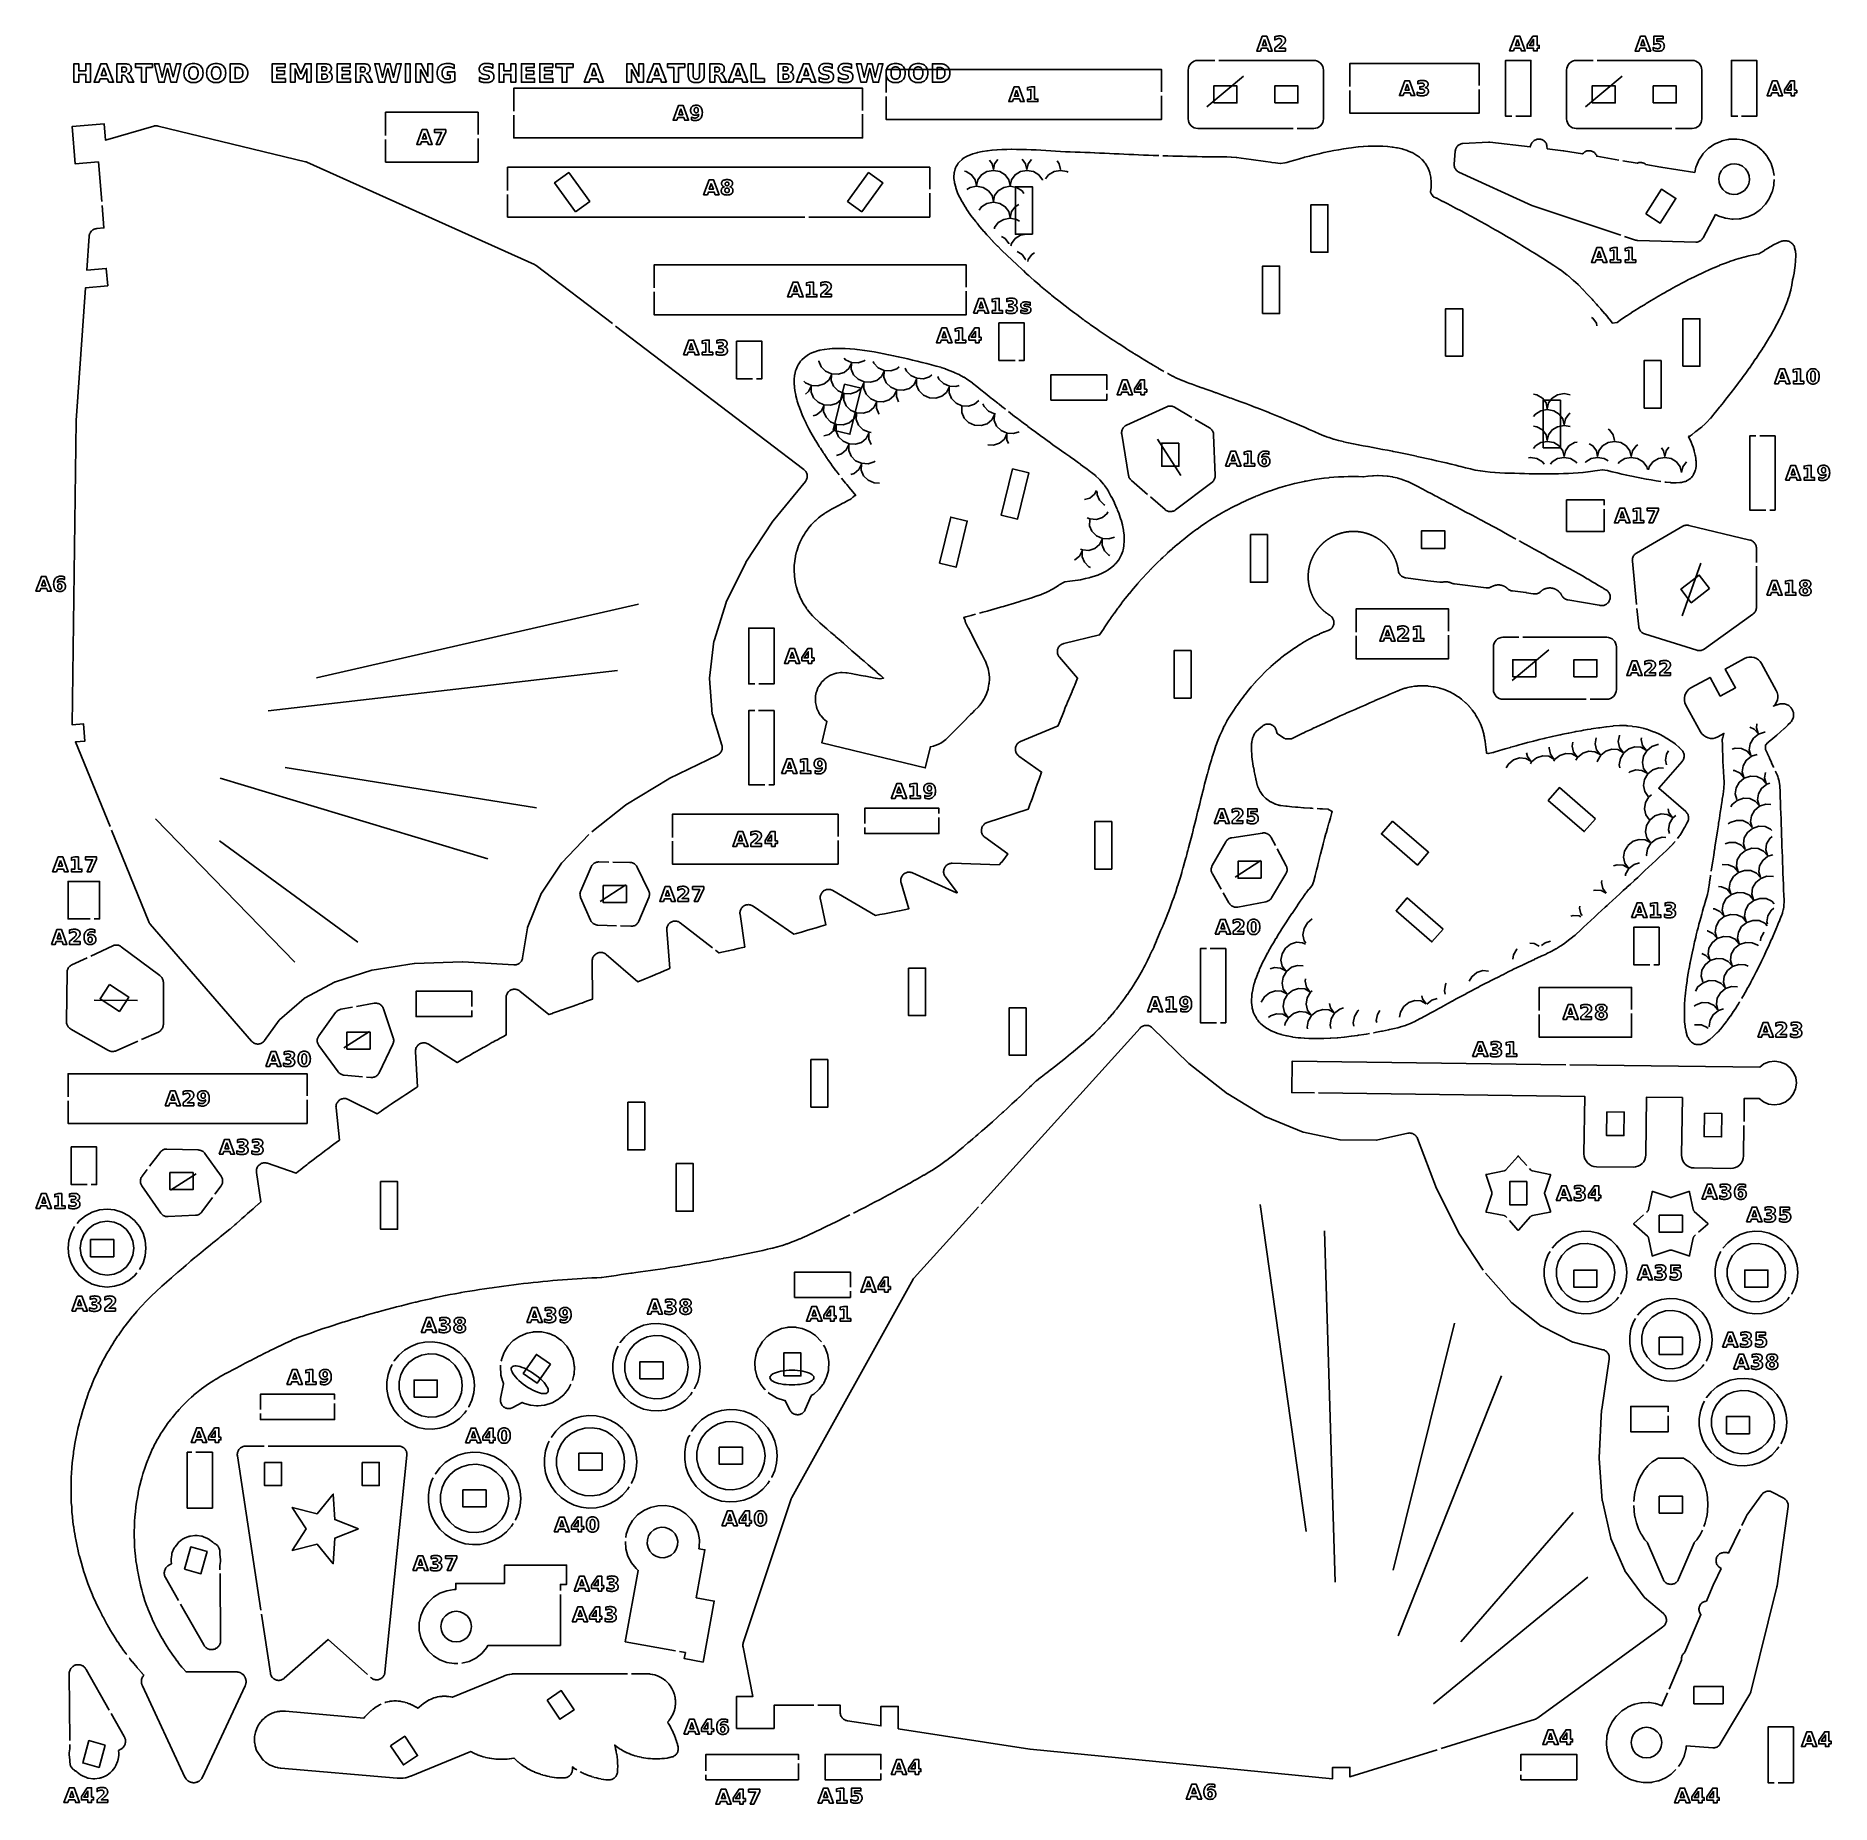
# Model space of a CAD drawing. Header units: millimetres. Extents: x 3 to 297, y 5 to 295.
import ezdxf

# ---------------------------------------------------------------- set-up
doc = ezdxf.new("R2010")
doc.units = ezdxf.units.MM
for name, color, linetype in [('CUT', 1, 'CONTINUOUS'), ('ENGRAVE', 5, 'CONTINUOUS'), ('SCORE', 7, 'CONTINUOUS')]:
    doc.layers.add(name, color=color, linetype=linetype)

msp = doc.modelspace()

# ---------------------------------------------------------------- linework, layer by layer
at = {"layer": 'CUT', "color": 1}
for points in [[(142.425, 285.3), (142.425, 289.075), (187.575, 289.075), (187.575, 285.45)], [(209.1368, 279.425), (193.4963, 279.425), (193.1927, 279.4549), (192.8971, 279.5446), (192.6248, 279.6901), (192.3861, 279.8861), (192.1901, 280.1248), (192.0446, 280.3971), (191.9549, 280.6927), (191.925, 280.9963), (191.925, 289.0037), (191.9549, 289.3073), (192.0446, 289.6029), (192.1901, 289.8752), (192.3861, 290.1139), (192.6248, 290.3099), (192.8971, 290.4554), (193.1927, 290.5451), (193.4963, 290.575), (196.2721, 290.575)], [(196.9221, 290.575), (212.5037, 290.575), (212.8073, 290.5451), (213.1029, 290.4554), (213.3752, 290.3099), (213.6139, 290.1139), (213.8099, 289.8752), (213.9554, 289.6029), (214.0451, 289.3073), (214.075, 289.0037), (214.075, 280.9963), (214.0451, 280.6927), (213.9554, 280.3971), (213.8099, 280.1248), (213.6139, 279.8861), (213.3752, 279.6901), (213.1029, 279.5446), (212.8073, 279.4549), (212.5037, 279.425), (209.7868, 279.425)], [(218.425, 286.3), (218.425, 290.075), (239.575, 290.075), (239.575, 286.45)], [(244.95, 281.425), (243.925, 281.425), (243.925, 290.575), (248.075, 290.575), (248.075, 281.425), (245.6, 281.425)], [(271.1368, 279.425), (255.4963, 279.425), (255.1927, 279.4549), (254.8971, 279.5446), (254.6248, 279.6901), (254.3861, 279.8861), (254.1901, 280.1248), (254.0446, 280.3971), (253.9549, 280.6927), (253.925, 280.9963), (253.925, 289.0037), (253.9549, 289.3073), (254.0446, 289.6029), (254.1901, 289.8752), (254.3861, 290.1139), (254.6248, 290.3099), (254.8971, 290.4554), (255.1927, 290.5451), (255.4963, 290.575), (258.2721, 290.575)], [(258.9221, 290.575), (274.5037, 290.575), (274.8073, 290.5451), (275.1029, 290.4554), (275.3752, 290.3099), (275.6139, 290.1139), (275.8099, 289.8752), (275.9554, 289.6029), (276.0451, 289.3073), (276.075, 289.0037), (276.075, 280.9963), (276.0451, 280.6927), (275.9554, 280.3971), (275.8099, 280.1248), (275.6139, 279.8861), (275.3752, 279.6901), (275.1029, 279.5446), (274.8073, 279.4549), (274.5037, 279.425), (271.7868, 279.425)], [(281.95, 281.425), (280.925, 281.425), (280.925, 290.575), (285.075, 290.575), (285.075, 281.425), (282.6, 281.425)], [(81.425, 282.252), (81.425, 286.027), (138.575, 286.027), (138.575, 282.402)], [(239.575, 285.8), (239.575, 281.925), (218.425, 281.925), (218.425, 285.65)], [(187.575, 284.8), (187.575, 280.925), (142.425, 280.925), (142.425, 284.65)], [(13.9342, 267.4447), (13.3839, 273.9465), (9.5974, 273.626), (9.0788, 279.7541), (14.31, 280.1969), (14.5364, 277.5229), (22.4451, 279.8128), (22.5821, 279.8449), (22.7237, 279.8629), (22.8664, 279.866), (23.0086, 279.8544), (23.147, 279.8285), (47.2868, 273.9898), (47.4074, 273.9546), (47.5243, 273.9084), (84.8402, 257.125), (84.9775, 257.0536), (85.1057, 256.967), (97.5829, 247.4621)], [(60.425, 278.3), (60.425, 282.075), (75.575, 282.075), (75.575, 278.45)], [(138.575, 281.752), (138.575, 277.877), (81.425, 277.877), (81.425, 281.602)], [(75.575, 277.8), (75.575, 273.925), (60.425, 273.925), (60.425, 277.65)], [(187.7875, 274.9647), (187.8029, 274.9642), (188.603, 274.9372), (189.4041, 274.9108), (190.2058, 274.8867), (191.0047, 274.8672), (191.8021, 274.8514), (192.6022, 274.8365), (193.4022, 274.8226), (194.2023, 274.8099), (195.0029, 274.7986), (195.8019, 274.7897), (196.6039, 274.7823), (197.4036, 274.7791), (198.1754, 274.7802), (198.2273, 274.7792), (198.9762, 274.7512), (199.0325, 274.7479), (199.7797, 274.6883), (199.8353, 274.6827), (199.9021, 274.6746), (199.9045, 274.6743), (200.591, 274.5893), (200.6296, 274.5839), (201.4103, 274.4641), (201.4125, 274.4637), (202.2149, 274.3391), (203.0161, 274.2193), (203.8061, 274.1079), (203.8139, 274.1068), (204.6102, 274.0048), (205.4051, 273.9038), (205.4143, 273.9026), (205.6262, 273.8743), (206.2051, 273.7961), (206.2156, 273.7947), (206.9793, 273.6854), (207.0003, 273.6833), (207.0213, 273.6852), (207.7628, 273.7851), (207.7839, 273.7888), (207.8046, 273.7941), (208.0621, 273.872), (208.5696, 274.0258), (208.588, 274.0312), (209.375, 274.2576), (209.3841, 274.2602), (210.1791, 274.4827), (210.1806, 274.4831), (210.8598, 274.6724), (210.9703, 274.7033), (210.9904, 274.7087), (211.7713, 274.914), (211.7918, 274.9192), (212.5751, 275.1119), (212.5899, 275.1155), (213.3812, 275.3007), (213.3848, 275.3015), (214.1274, 275.4732), (214.1723, 275.4836), (214.1952, 275.4887), (214.9715, 275.6545), (214.9987, 275.66), (215.7789, 275.8097), (215.7937, 275.8125), (216.5814, 275.9545), (216.5926, 275.9564), (217.375, 276.0906), (217.4012, 276.0948), (218.1698, 276.211), (218.2101, 276.2165), (218.6929, 276.2745), (218.9873, 276.31), (218.9952, 276.3109), (219.7765, 276.4004), (219.8082, 276.4036), (220.5702, 276.4726), (220.6191, 276.4761), (221.3862, 276.5173), (221.4069, 276.5182), (222.1799, 276.5477), (222.2165, 276.5486), (222.9669, 276.5566), (223.0353, 276.5556), (223.7905, 276.525), (223.8171, 276.5237), (224.5747, 276.4779), (224.6377, 276.4726), (225.3657, 276.3939), (225.455, 276.3812), (226.0519, 276.2755), (226.0719, 276.2718), (226.1967, 276.2478), (226.2337, 276.2401), (226.9557, 276.0797), (227.0823, 276.045), (227.7841, 275.8149), (227.8663, 275.785), (228.5396, 275.5143), (228.6406, 275.4688), (228.7376, 275.4153), (229.3949, 275.0162), (229.4857, 274.9559), (229.8203, 274.7134), (229.9656, 274.5915), (230.2185, 274.3467), (230.2871, 274.2751), (230.6054, 273.9177), (230.7225, 273.7655), (231.0341, 273.294), (231.0906, 273.2003), (231.1413, 273.1081), (231.2148, 272.9508), (231.4567, 272.3311), (231.4947, 272.2198), (231.5229, 272.1055), (231.6491, 271.4781), (231.6692, 271.3429), (231.7324, 270.6888), (231.7379, 270.5155), (231.7158, 269.8532), (231.7067, 269.7356), (231.62, 269.0256), (231.6192, 269.0145), (231.6239, 269.0043), (231.8535, 268.5728), (231.8641, 268.5545), (231.8762, 268.5371), (232.0771, 268.2711), (232.0862, 268.2601), (232.0988, 268.2533), (232.623, 267.9986), (232.6436, 267.9884), (233.4308, 267.5892), (233.4374, 267.5859), (233.6673, 267.4676), (233.6712, 267.4656), (234.2334, 267.1744), (234.2357, 267.1732), (235.0361, 266.7564), (235.2074, 266.6678), (235.2122, 266.6653), (235.8338, 266.3406), (235.8357, 266.3397), (236.632, 265.9221), (236.638, 265.919), (236.7353, 265.8673), (236.7396, 265.865), (237.4343, 265.4931), (237.4367, 265.4918), (238.2303, 265.0647), (238.2414, 265.0587), (239.0365, 264.6212), (239.6783, 264.2675), (239.6852, 264.2637), (239.8379, 264.1783), (240.6369, 263.7346), (241.1174, 263.4672), (241.1238, 263.4636), (241.4354, 263.288), (241.4385, 263.2863), (242.2352, 262.8343), (242.239, 262.8322), (242.5283, 262.6669), (242.5347, 262.6631), (243.0362, 262.3728), (243.0391, 262.3712), (243.8381, 261.9059), (243.9051, 261.867), (243.9129, 261.8624), (244.6383, 261.4342), (245.2611, 261.0669), (245.2692, 261.062), (245.4388, 260.9604), (246.2379, 260.4821), (246.2392, 260.4813), (246.5974, 260.2664), (246.6047, 260.262), (247.038, 259.9982), (247.04, 259.997), (247.8367, 259.5101), (247.8417, 259.5071), (247.9084, 259.4659), (247.9156, 259.4614), (248.6403, 259.0078), (249.1856, 258.6658), (249.1932, 258.661), (249.4406, 258.5035), (250.2414, 257.9945), (250.4445, 257.866), (250.4533, 257.8604), (251.0409, 257.4823), (251.6889, 257.0659), (251.6981, 257.0599), (251.8416, 256.9661), (252.6294, 256.4496), (252.6541, 256.433), (252.8916, 256.2696), (252.9156, 256.2528), (253.4243, 255.8862), (253.4651, 255.8555), (253.9605, 255.469), (253.987, 255.4477), (254.2363, 255.2428), (254.2601, 255.2228), (254.9117, 254.6612), (254.9225, 254.6518), (255.0442, 254.5446), (255.0555, 254.5346), (255.7949, 253.8685), (255.8245, 253.841), (255.837, 253.829), (255.8679, 253.7985), (256.5899, 253.0611), (256.6076, 253.0427), (256.6553, 252.9921), (257.3498, 252.2577), (257.362, 252.2446), (257.456, 252.1425), (258.0892, 251.4574), (258.1018, 251.4436), (258.2567, 251.2713), (258.8111, 250.6571), (258.8241, 250.6425), (259.0574, 250.3763), (259.5147, 249.8571), (259.5286, 249.8411), (259.8582, 249.4547), (260.1994, 249.0568), (260.2139, 249.0397), (260.6589, 248.503), (260.8647, 248.2563), (260.8791, 248.2387), (261.4317, 247.5531), (262.1564, 247.6554), (262.1708, 247.6582), (262.1831, 247.6662), (262.9297, 248.2064), (262.9865, 248.2453), (263.0125, 248.2622), (263.0151, 248.2638), (263.7574, 248.7424), (263.7616, 248.7451), (264.2579, 249.0625), (264.2601, 249.0639), (264.5579, 249.2536), (264.5617, 249.256), (265.3555, 249.7578), (265.3649, 249.7636), (265.527, 249.8643), (266.1552, 250.2556), (266.1661, 250.2624), (266.8259, 250.6646), (266.958, 250.7455), (266.964, 250.7492), (267.759, 251.2301), (267.7636, 251.2329), (268.1499, 251.4645), (268.5572, 251.7084), (268.5663, 251.7138), (269.355, 252.1778), (269.3698, 252.1863), (269.5078, 252.2652), (270.1593, 252.6371), (270.1668, 252.6414), (270.9206, 253.0654), (270.958, 253.0865), (270.9691, 253.0926), (271.7569, 253.5261), (271.7716, 253.5341), (272.3953, 253.8671), (272.5604, 253.956), (272.5691, 253.9606), (273.3613, 254.3795), (273.369, 254.3835), (273.9134, 254.6669), (274.1549, 254.7929), (274.177, 254.8042), (274.9586, 255.1939), (274.9754, 255.2021), (275.5278, 255.468), (275.7611, 255.5806), (275.7745, 255.587), (276.5592, 255.9553), (276.5781, 255.964), (277.2561, 256.2694), (277.3597, 256.3167), (277.3792, 256.3254), (278.162, 256.667), (278.179, 256.6742), (278.9498, 256.9981), (278.9949, 257.016), (279.1391, 257.0706), (279.7688, 257.31), (279.7784, 257.3136), (280.5654, 257.606), (280.5834, 257.6125), (281.3127, 257.8716), (281.3484, 257.8844), (281.4043, 257.9032), (282.1604, 258.1383), (282.1973, 258.1492), (282.9581, 258.362), (283.0043, 258.374), (283.7688, 258.5587), (283.7977, 258.5653), (284.2933, 258.6735), (284.5591, 258.7319), (284.6119, 258.7424), (285.3569, 258.8749), (285.3734, 258.8786), (285.3883, 258.8865), (286.1529, 259.3349), (286.1691, 259.3447), (286.3492, 259.458), (286.3645, 259.468), (286.9176, 259.8392), (287.0057, 259.8935), (287.6554, 260.2601), (287.6717, 260.2696), (287.7177, 260.2975), (287.8118, 260.3495), (288.5079, 260.698), (288.6348, 260.7535), (289.1346, 260.9421), (289.2606, 260.9827), (289.3918, 261.0112), (289.5251, 261.0268), (289.6574, 261.0293), (289.855, 261.0234), (289.9969, 261.0117), (290.1387, 260.9848), (290.2769, 260.9432), (290.41, 260.8873), (290.5348, 260.8187), (290.6607, 260.7406), (290.7697, 260.6655), (290.8722, 260.5788), (290.9658, 260.4826), (291.0496, 260.3777), (291.1227, 260.2652), (291.1845, 260.146), (291.2345, 260.0214), (291.2715, 259.8943), (291.3684, 259.4885), (291.3956, 259.3363), (291.4697, 258.7156), (291.4784, 258.6025), (291.4776, 258.4891), (291.4458, 257.8336), (291.4397, 257.7549), (291.3577, 256.995), (291.357, 256.9885), (291.2719, 256.2335), (291.2589, 256.1451), (291.1279, 255.4222), (291.1122, 255.3473), (291.0734, 255.1866), (291.0723, 255.182), (290.9327, 254.6114), (290.9222, 254.5589), (290.8082, 253.8176), (290.7974, 253.7564), (290.6491, 253.0212), (290.6314, 252.9453), (290.4419, 252.225), (290.4139, 252.1326), (290.2701, 251.7122), (290.1628, 251.3939), (290.1494, 251.3562), (289.8669, 250.5947), (289.8498, 250.5509), (289.5394, 249.7967), (289.5163, 249.7439), (289.4671, 249.6376), (289.1662, 248.981), (289.154, 248.9551), (288.7813, 248.1857), (288.7619, 248.1472), (288.6645, 247.9616), (288.3637, 247.3789), (288.3488, 247.3509), (287.9237, 246.5731), (287.9131, 246.5541), (287.8645, 246.4685), (287.4704, 245.7708), (287.4611, 245.7545), (287.0641, 245.0743), (287.0075, 244.9768), (286.9893, 244.9464), (286.51, 244.1693), (286.4986, 244.1511), (286.2625, 243.7817), (285.9978, 243.3656), (285.9898, 243.3532), (285.4758, 242.5648), (285.4685, 242.5537), (285.4611, 242.5427), (284.9487, 241.7671), (284.9367, 241.7493), (284.6604, 241.3453), (284.4034, 240.9661), (284.3917, 240.9489), (283.86, 240.1898), (283.8427, 240.1649), (283.8313, 240.1487), (283.2663, 239.3601), (283.2606, 239.3522), (283.0611, 239.0779), (283.0602, 239.0766), (282.683, 238.5593), (282.6776, 238.5519), (282.2609, 237.9887), (282.2596, 237.987), (282.0904, 237.7588), (282.0847, 237.7514), (281.4893, 236.9607), (281.48, 236.9484), (281.459, 236.9213), (280.8681, 236.1566), (280.8641, 236.1514), (280.6601, 235.8901), (280.6581, 235.8875), (280.241, 235.3559), (280.2373, 235.3512), (279.8599, 234.8746), (279.8576, 234.8716), (279.6056, 234.5552), (279.6023, 234.5511), (279.0598, 233.8754), (279.057, 233.872), (278.9621, 233.7545), (278.9592, 233.751), (278.3129, 232.9569), (278.3056, 232.948), (278.2574, 232.8898), (277.651, 232.1562), (277.644, 232.1478), (277.4706, 231.9415), (277.4421, 231.9086), (276.9633, 231.3752), (276.9137, 231.3229), (276.6771, 231.0863), (276.6248, 231.0367), (276.0964, 230.5624), (276.0525, 230.5247), (275.8778, 230.381), (275.8123, 230.3305), (275.0771, 229.7985), (275.0121, 229.7546), (274.9893, 229.739), (274.973, 229.7259), (274.4218, 229.2447), (274.3288, 229.1704), (274.2283, 229.1037), (274.1222, 229.046), (274.0131, 228.9985), (273.9105, 228.9591), (274.2361, 228.2789), (274.2793, 228.1782), (274.5532, 227.4603), (274.5783, 227.3885), (274.8093, 226.6617), (274.8329, 226.5784), (275.0024, 225.8946), (275.0323, 225.7305), (275.0743, 225.3766), (275.0746, 225.3743), (275.1107, 225.0658), (275.1193, 224.9444), (275.1354, 224.313), (275.1333, 224.1957), (275.1211, 224.0791), (275.0786, 223.7933), (275.0677, 223.7302), (275.0284, 223.5314), (274.9891, 223.3797), (274.9326, 223.2335), (274.7054, 222.7337), (274.6479, 222.6214), (274.5792, 222.5134), (274.5019, 222.4136), (274.3689, 222.2576), (274.2869, 222.1696), (274.1962, 222.0882), (274.1, 222.016), (273.7818, 221.799), (273.685, 221.7387), (273.5834, 221.6867), (273.5426, 221.668), (273.4227, 221.6198), (273.2988, 221.5831), (272.7388, 221.4461), (272.6098, 221.4211), (272.479, 221.4087), (271.852, 221.3798), (271.7491, 221.3791), (271.0393, 221.401), (270.9513, 221.4066), (270.228, 221.4769), (270.1535, 221.4862), (270.0185, 221.5071)], [(262.8126, 261.956), (248.3664, 266.7672), (248.2386, 266.8175), (236.281, 272.2759), (236.1633, 272.337), (236.0508, 272.4108), (235.9464, 272.4956), (235.8511, 272.5906), (235.7659, 272.6948), (235.6917, 272.8071), (235.6293, 272.9263), (235.5793, 273.0512), (235.5423, 273.1806), (235.5185, 273.313), (235.5083, 273.4472), (235.5117, 273.5798), (235.677, 275.7364), (235.6925, 275.8603), (235.7202, 275.984), (235.7596, 276.1045), (235.8102, 276.2207), (235.8718, 276.3315), (235.9436, 276.4359), (236.0251, 276.5329), (236.1155, 276.6218), (236.214, 276.7016), (236.3197, 276.7716), (236.4315, 276.8312), (236.5485, 276.8798), (236.6697, 276.9171), (236.7938, 276.9426), (236.9181, 276.9559), (241.0986, 277.2029), (241.2129, 277.2046), (241.3269, 277.1964), (247.9618, 276.4226), (247.9687, 276.4789), (247.9971, 276.6062), (248.0379, 276.7301), (248.0907, 276.8494), (248.155, 276.9629), (248.2301, 277.0696), (248.3141, 277.1669), (248.4322, 277.2908), (248.5252, 277.3793), (248.628, 277.4594), (248.7381, 277.529), (248.8545, 277.5874), (248.9761, 277.6341), (249.1017, 277.6687), (249.2301, 277.6908), (249.36, 277.7001), (249.4902, 277.6967), (249.6195, 277.6805), (249.7465, 277.6516), (249.8701, 277.6105), (249.989, 277.5574), (250.1022, 277.4929), (250.2085, 277.4175), (250.3068, 277.3321), (250.3964, 277.2375), (250.4761, 277.1345), (250.5454, 277.0242), (250.6036, 276.9077), (250.65, 276.786), (250.6842, 276.6603), (250.7056, 276.5337), (250.7576, 276.0966), (253.3643, 275.7926), (253.4286, 275.7834), (256.5464, 275.2595), (256.5877, 275.3148), (256.6765, 275.4117), (256.7744, 275.4994), (256.8805, 275.577), (256.9938, 275.6436), (257.1132, 275.6987), (257.2374, 275.7417), (257.3652, 275.7722), (257.4955, 275.7899), (257.6268, 275.7946), (257.758, 275.7862), (257.8877, 275.7649), (258.0147, 275.7309), (258.1376, 275.6844), (258.2554, 275.626), (258.3668, 275.5562), (258.4707, 275.4757), (258.5661, 275.3853), (258.6521, 275.2859), (258.7279, 275.1785), (258.7926, 275.0641), (258.8456, 274.9438), (258.8701, 274.869), (262.4943, 274.26)], [(263.1353, 274.1523), (265.5033, 273.7543), (265.513, 273.7532), (265.5279, 273.7592), (265.6504, 273.8013), (265.7783, 273.8316), (265.9086, 273.849), (266.04, 273.8534), (266.1711, 273.8448), (266.3008, 273.8233), (266.4277, 273.789), (266.5506, 273.7423), (266.6682, 273.6836), (266.7794, 273.6136), (266.8817, 273.5341), (266.8975, 273.5205), (266.907, 273.5184), (269.3653, 273.1053), (269.3712, 273.1043), (274.9059, 272.2319), (275.1074, 273.0963), (275.1402, 273.2125), (275.1836, 273.325), (275.5742, 274.2143), (275.6278, 274.3224), (275.6911, 274.4251), (276.2385, 275.2275), (276.311, 275.3239), (276.3922, 275.4133), (277.0777, 276.1014), (277.1667, 276.1828), (277.2628, 276.2557), (278.0631, 276.8062), (278.1656, 276.8699), (278.2735, 276.9239), (279.1612, 277.3179), (279.2737, 277.3617), (279.3897, 277.3949), (280.3347, 277.6191), (280.4533, 277.6415), (280.5734, 277.6529), (281.5436, 277.6996), (281.6642, 277.6998), (281.7844, 277.6889), (282.7466, 277.5566), (282.8653, 277.5346), (282.9814, 277.5018), (283.9029, 277.1949), (284.0155, 277.1515), (284.1236, 277.098), (284.9731, 276.627), (285.0758, 276.5636), (285.1722, 276.4911), (285.9207, 275.872), (286.01, 275.7909), (286.0914, 275.7019), (286.7134, 274.9558), (286.7863, 274.8597), (286.85, 274.7572), (287.3242, 273.9096), (287.3782, 273.8017), (287.422, 273.6892), (287.7325, 272.7689), (287.7657, 272.6529), (287.7881, 272.5343), (287.9062, 271.6996)], [(187.9465, 239.6317), (187.7635, 239.7378), (187.7611, 239.7393), (187.0847, 240.1335), (187.0785, 240.1371), (186.9616, 240.2061), (186.1615, 240.6777), (185.7286, 240.9333), (185.7209, 240.9378), (185.3626, 241.1527), (185.3602, 241.1541), (184.5632, 241.6341), (184.5592, 241.6365), (184.3988, 241.7339), (184.3918, 241.7381), (183.7615, 242.126), (183.7598, 242.1271), (183.1007, 242.534), (183.0933, 242.5386), (182.9621, 242.6208), (182.958, 242.6234), (182.1612, 243.1267), (182.1585, 243.1284), (181.834, 243.3344), (181.8265, 243.3393), (181.3603, 243.6397), (181.3584, 243.6409), (180.5954, 244.1345), (180.5873, 244.1398), (180.5581, 244.159), (179.7584, 244.683), (179.3749, 244.9347), (179.3666, 244.9403), (178.959, 245.2122), (178.9577, 245.2131), (178.1779, 245.7349), (178.1691, 245.7408), (178.1595, 245.7473), (178.1559, 245.7498), (177.3573, 246.2973), (177.011, 246.5351), (177.0014, 246.5417), (176.5569, 246.8526), (175.8672, 247.3352), (175.857, 247.3424), (175.7581, 247.413), (175.7545, 247.4155), (174.957, 247.9888), (174.9554, 247.9899), (174.7533, 248.1357), (174.743, 248.1431), (174.1555, 248.5753), (173.6654, 248.9358), (173.6544, 248.9439), (173.3547, 249.169), (172.5996, 249.7359), (172.588, 249.7447), (172.5534, 249.7713), (171.7542, 250.3825), (171.5533, 250.5363), (171.5419, 250.5451), (170.9535, 251.0057), (170.5315, 251.3363), (170.519, 251.3463), (170.1529, 251.6403), (169.535, 252.1368), (169.5225, 252.1469), (169.3522, 252.2872), (168.5587, 252.9408), (168.5453, 252.9521), (167.7507, 253.6243), (167.6174, 253.7366), (167.6022, 253.7496), (166.9497, 254.3162), (166.6948, 254.5366), (166.6786, 254.5508), (166.1491, 255.0237), (165.7971, 255.3367), (165.7799, 255.3522), (165.348, 255.7498), (164.9254, 256.1368), (164.9073, 256.1537), (164.5467, 256.4964), (164.0715, 256.9448), (164.0701, 256.9461), (163.7516, 257.2476), (163.746, 257.2528), (163.2165, 257.7415), (163.2089, 257.7486), (162.9461, 257.995), (162.3625, 258.5356), (162.3414, 258.5557), (162.1453, 258.7454), (161.5286, 259.3356), (161.5063, 259.3574), (161.3439, 259.5202), (160.7219, 260.1355), (160.6984, 260.1593), (160.5427, 260.3213), (159.9431, 260.9353), (159.9183, 260.9615), (159.7415, 261.1526), (159.1935, 261.7352), (159.1673, 261.7639), (158.9402, 262.0198), (158.4748, 262.535), (158.4472, 262.5665), (158.1389, 262.93), (157.7888, 263.3348), (157.7599, 263.3694), (157.338, 263.8918), (157.1381, 264.1346), (157.1079, 264.1727), (156.5427, 264.9123), (156.5386, 264.9176), (156.5285, 264.9306), (156.4912, 264.9807), (155.9551, 265.7368), (155.9262, 265.7792), (155.7349, 266.0723), (155.4264, 266.5378), (155.3982, 266.5823), (154.9413, 267.3345), (154.9057, 267.3969), (154.5121, 268.131), (154.4761, 268.2032), (154.1497, 268.9113), (154.0982, 269.0405), (153.8626, 269.7332), (153.8351, 269.8245), (153.6556, 270.509), (153.6247, 270.6633), (153.5416, 271.2589), (153.5294, 271.3975), (153.5315, 271.5367), (153.5678, 272.0806), (153.5829, 272.2112), (153.6106, 272.3398), (153.745, 272.844), (153.7833, 272.9646), (153.8333, 273.0827), (153.8933, 273.1942), (154.1042, 273.5455), (154.1762, 273.6533), (154.2462, 273.7478), (154.3265, 273.8463), (154.4158, 273.9369), (154.8864, 274.3716), (155.0269, 274.4848), (155.203, 274.6081), (155.3718, 274.7087), (155.7268, 274.8862), (155.8122, 274.9253), (156.5179, 275.2182), (156.6329, 275.2599), (157.2715, 275.4588), (157.4204, 275.4959), (158.1754, 275.639), (158.198, 275.643), (158.9525, 275.7726), (159.0265, 275.7832), (159.766, 275.8679), (159.8201, 275.873), (160.5838, 275.9292), (160.6065, 275.9306), (161.3854, 275.9747), (161.4074, 275.9757), (162.1781, 276.0065), (162.2182, 276.0075), (162.9859, 276.0152), (163.0142, 276.0151), (163.8011, 276.0063), (164.5944, 275.9978), (164.608, 275.9976), (165.3925, 275.9812), (165.4117, 275.9807), (166.194, 275.9531), (166.2123, 275.9523), (167.0011, 275.9136), (167.0065, 275.9133), (167.8023, 275.8711), (167.8059, 275.8709), (168.6042, 275.8263), (169.3995, 275.782), (169.4094, 275.7814), (170.2002, 275.7313), (170.2098, 275.7307), (171.001, 275.675), (171.0086, 275.6745), (171.7958, 275.6289), (171.811, 275.6283), (172.5981, 275.6024), (172.6074, 275.6021), (173.4005, 275.5705), (173.4057, 275.5702), (174.2082, 275.5351), (175.0015, 275.5067), (175.004, 275.5067), (175.7996, 275.4767), (175.8064, 275.4764), (175.8416, 275.4749), (176.6009, 275.4419), (176.6059, 275.4417), (177.4017, 275.4041), (177.4056, 275.4039), (178.2041, 275.3639), (179.0082, 275.323), (179.8042, 275.2884), (180.6022, 275.2548), (180.6041, 275.2548), (181.4024, 275.2201), (181.4042, 275.22), (182.2039, 275.1842), (183.0038, 275.1476), (183.8058, 275.1105), (184.6064, 275.0766), (185.4043, 275.0469), (186.2026, 275.0193), (187.0028, 274.9916), (187.1378, 274.987)], [(80.425, 269.25), (80.425, 273.075), (149.575, 273.075), (149.575, 269.5)], [(287.9233, 271.0517), (287.8927, 270.3615), (287.8818, 270.2413), (287.8599, 270.1227), (287.6393, 269.1768), (287.6065, 269.0606), (287.5631, 268.9481), (287.1725, 268.0588), (287.1189, 267.9507), (287.0556, 267.8479), (286.5082, 267.0456), (286.4357, 266.9492), (286.3546, 266.8598), (285.6691, 266.1717), (285.5801, 266.0903), (285.4839, 266.0174), (284.6836, 265.4669), (284.5812, 265.4032), (284.4733, 265.3492), (283.5855, 264.9552), (283.4731, 264.9114), (283.3571, 264.8782), (282.412, 264.654), (282.2934, 264.6316), (282.1733, 264.6202), (281.2031, 264.5735), (281.0825, 264.5733), (280.9623, 264.5842), (280.0001, 264.7165), (279.8814, 264.7385), (279.7653, 264.7713), (278.8438, 265.0782), (278.7312, 265.1215), (278.6231, 265.1751), (278.3362, 265.3342), (276.2733, 261.5008), (276.2053, 261.3883), (276.1252, 261.2818), (276.0347, 261.1838), (275.9349, 261.0954), (275.8268, 261.0175), (275.7113, 260.9509), (275.5897, 260.8961), (275.4633, 260.8539), (275.3332, 260.8246), (275.2009, 260.8085), (275.0695, 260.8059), (265.5858, 261.0908), (265.4593, 261.1007), (265.3326, 261.1233), (265.2104, 261.1574), (263.4293, 261.7506)], [(129.1, 264.925), (80.425, 264.925), (80.425, 268.6)], [(149.575, 268.85), (149.575, 264.925), (129.75, 264.925)], [(15.2894, 165.055), (9.6249, 178.941), (11.1776, 179.0724), (10.9372, 181.9122), (9.0832, 181.7553), (9.7447, 231.5352), (9.7479, 231.6108), (11.2691, 253.3447), (14.9009, 253.6521), (14.6605, 256.492), (11.4705, 256.222), (11.8583, 261.7626), (11.8748, 261.8988), (11.9054, 262.0345), (11.9495, 262.1664), (12.0067, 262.2931), (12.0764, 262.4135), (12.1579, 262.5261), (12.2504, 262.63), (12.3529, 262.724), (12.4644, 262.8071), (12.5837, 262.8786), (12.7096, 262.9376), (12.8408, 262.9837), (12.976, 263.0162), (13.112, 263.0347), (14.299, 263.1352), (13.989, 266.7971)], [(104.425, 253.3), (104.425, 257.075), (155.575, 257.075), (155.575, 253.45)], [(155.575, 252.8), (155.575, 248.925), (104.425, 248.925), (104.425, 252.65)], [(98.0999, 247.0682), (128.9733, 223.5493), (129.0774, 223.4615), (129.1734, 223.3623), (129.259, 223.2539), (129.3333, 223.1376), (129.3955, 223.0144), (129.4451, 222.8855), (129.4815, 222.7524), (129.5044, 222.6162), (129.5135, 222.4785), (129.5088, 222.3405), (129.4902, 222.2037), (129.4581, 222.0694), (129.4126, 221.9391), (129.3543, 221.814), (129.2837, 221.6953), (129.2027, 221.5859), (123.9254, 215.155), (123.8873, 215.1034), (119.4672, 208.3916), (119.4292, 208.325), (116.2322, 201.8231), (116.2239, 201.8043), (116.217, 201.785), (114.2427, 195.4893), (114.2365, 195.4658), (114.2325, 195.4419), (113.4851, 189.3706), (113.4832, 189.3435), (113.484, 189.3163), (113.9588, 183.4653), (113.9627, 183.4364), (113.9698, 183.4081), (115.5163, 178.4001), (115.5502, 178.2669), (115.5707, 178.129), (115.5771, 177.9898), (115.5694, 177.8506), (115.5476, 177.713), (115.512, 177.5782), (115.463, 177.4478), (115.401, 177.3229), (115.3267, 177.205), (115.2408, 177.0953), (115.1443, 176.9947), (115.038, 176.9045), (114.9232, 176.8255), (114.8027, 176.7594), (106.8823, 172.9262), (106.8297, 172.8975), (99.8024, 168.6034), (99.7433, 168.5624), (94.2009, 164.2067)], [(163.55, 241.425), (160.925, 241.425), (160.925, 247.575), (165.075, 247.575), (165.075, 241.425), (164.2, 241.425)], [(120.55, 238.425), (117.925, 238.425), (117.925, 244.575), (122.075, 244.575), (122.075, 238.425), (121.2, 238.425)], [(134.7321, 222.6778), (134.7228, 222.69), (134.2335, 223.327), (134.2155, 223.3511), (134.0983, 223.511), (133.4894, 224.3344), (133.4713, 224.3595), (132.866, 225.219), (132.7901, 225.3256), (132.7704, 225.3539), (132.2589, 226.1125), (132.1229, 226.3116), (132.1026, 226.3422), (131.6583, 227.0324), (131.4907, 227.2891), (131.4698, 227.3222), (131.0653, 227.9831), (130.8947, 228.2578), (130.8733, 228.2936), (130.4814, 228.9706), (130.3364, 229.2173), (130.3145, 229.256), (129.9078, 230.0036), (129.8171, 230.1673), (129.7949, 230.2091), (129.3473, 231.0886), (129.3388, 231.1049), (129.3137, 231.1559), (128.9034, 232.035), (128.8795, 232.0895), (128.8068, 232.2652), (128.5145, 232.9538), (128.4915, 233.0116), (128.2937, 233.545), (128.1746, 233.8573), (128.1503, 233.9266), (127.8886, 234.7444), (127.8632, 234.8343), (127.8218, 235.0035), (127.6626, 235.6287), (127.6439, 235.7132), (127.4988, 236.4894), (127.4842, 236.5879), (127.4521, 236.8777), (127.3981, 237.3305), (127.3891, 237.4527), (127.3702, 238.1501), (127.3751, 238.3058), (127.4321, 238.9419), (127.4451, 239.0433), (127.4656, 239.1434), (127.6111, 239.7372), (127.6708, 239.9219), (127.8941, 240.4721), (127.9486, 240.5899), (128.0141, 240.7019), (128.3362, 241.197), (128.4195, 241.3114), (128.5143, 241.4166), (128.5683, 241.4705), (128.6011, 241.5022), (129.041, 241.9127), (129.1181, 241.9795), (129.2, 242.0402), (129.569, 242.2929), (129.6822, 242.3624), (130.0096, 242.5418), (130.1643, 242.6141), (130.5374, 242.7602), (130.5968, 242.7818), (131.3715, 243.0438), (131.4724, 243.0736), (131.5753, 243.0955), (132.3112, 243.2225), (132.3653, 243.2307), (133.1664, 243.3354), (133.217, 243.341), (133.5944, 243.3758), (133.6655, 243.3804), (134.0088, 243.3937), (134.0622, 243.3947), (134.8461, 243.3937), (134.8759, 243.3933), (135.6638, 243.3747), (135.6992, 243.3734), (136.4707, 243.3347), (136.5242, 243.3309), (137.2949, 243.2612), (137.3155, 243.2591), (137.6576, 243.2228), (137.6722, 243.2212), (138.1034, 243.1706), (138.1133, 243.1694), (138.8912, 243.0724), (138.9263, 243.0675), (139.6928, 242.9512), (139.716, 242.9474), (140.4907, 242.8159), (140.5014, 242.814), (141.2828, 242.6748), (141.2886, 242.6738), (142.063, 242.5322), (142.0865, 242.5277), (142.8512, 242.3738), (142.8706, 242.3697), (143.6426, 242.2024), (143.6445, 242.202), (144.4242, 242.0317), (144.4269, 242.0311), (145.2009, 241.8604), (145.2139, 241.8575), (145.9804, 241.6804), (145.995, 241.677), (146.7625, 241.4906), (146.7689, 241.4891), (147.5431, 241.2971), (148.317, 241.1061), (148.3212, 241.1051), (149.0908, 240.9125), (149.1004, 240.9101), (149.8667, 240.7124), (149.8749, 240.7102), (150.641, 240.5073), (150.6484, 240.5053), (151.3801, 240.3071), (151.4583, 240.2833), (152.1461, 240.051), (152.2223, 240.0227), (152.9397, 239.7307), (153.6556, 239.445), (153.719, 239.4177), (154.2163, 239.1888), (154.2275, 239.1836), (154.3954, 239.1044), (154.4673, 239.0678), (155.1273, 238.7065), (155.1962, 238.6661), (155.8474, 238.2573), (155.9118, 238.2142), (156.4727, 237.815), (156.4941, 237.7995), (156.5596, 237.7509), (156.6109, 237.7109), (157.2758, 237.1656), (157.9344, 236.6309), (157.9424, 236.6243), (157.9579, 236.6115), (157.9633, 236.6071), (158.6521, 236.052), (159.3418, 235.5047), (159.4138, 235.4485), (159.426, 235.4389), (160.0247, 234.9601), (160.0301, 234.9558), (160.7215, 234.4155), (160.9277, 234.2564), (160.9403, 234.2465), (161.4073, 233.877), (161.4125, 233.8729), (161.9718, 233.4401)], [(178.575, 235.95), (178.575, 234.925), (169.425, 234.925), (169.425, 239.075), (178.575, 239.075), (178.575, 236.6)], [(269.3761, 221.6061), (268.5892, 221.7271), (268.5794, 221.7286), (267.7899, 221.8561), (267.786, 221.8567), (266.9984, 221.9861), (266.976, 221.99), (266.1939, 222.1323), (266.1784, 222.1352), (265.3979, 222.2866), (265.3721, 222.2919), (264.5877, 222.4602), (264.5815, 222.4615), (264.2634, 222.5263), (264.2617, 222.5267), (263.798, 222.6218), (263.7703, 222.6278), (262.9857, 222.8062), (262.9808, 222.8073), (262.1854, 222.9913), (262.1806, 222.9924), (261.39, 223.1784), (261.3748, 223.182), (260.7907, 223.3266), (260.7859, 223.3278), (260.6027, 223.3739), (260.5651, 223.3821), (259.8243, 223.5196), (259.7988, 223.5229), (259.7733, 223.5204), (259.008, 223.4017), (258.5424, 223.3267), (258.5322, 223.3251), (258.2281, 223.2786), (258.1926, 223.2736), (257.4263, 223.1773), (257.3903, 223.1732), (256.6165, 223.0972), (256.5971, 223.0954), (255.8142, 223.0299), (255.7974, 223.0286), (255.0193, 222.9734), (254.9896, 222.9716), (254.2096, 222.9337), (254.197, 222.9331), (253.4084, 222.9022), (253.3968, 222.9018), (252.6087, 222.8777), (252.5952, 222.8774), (251.8102, 222.8614), (251.7919, 222.8611), (251.0044, 222.8558), (250.9961, 222.8558), (250.2031, 222.8554), (250.1966, 222.8554), (249.4022, 222.8588), (249.3968, 222.8589), (248.6048, 222.8655), (248.5933, 222.8657), (247.8029, 222.8792), (247.7941, 222.8794), (246.9977, 222.8982), (246.1998, 222.9178), (246.1963, 222.9179), (245.3976, 222.9396), (244.6009, 222.9617), (244.5946, 222.9619), (243.8001, 222.9877), (243.7948, 222.9879), (243.0041, 223.0166), (242.9896, 223.0172), (242.2247, 223.0534), (242.1649, 223.0576), (241.4118, 223.1271), (241.3722, 223.1313), (240.5949, 223.2265), (240.5864, 223.2276), (239.8274, 223.3254), (239.8244, 223.3258), (239.8179, 223.3267), (239.7595, 223.3357), (239.0147, 223.4671), (238.9561, 223.4788), (238.1998, 223.6475), (238.1658, 223.6555), (237.3797, 223.8525), (236.5827, 224.0492), (236.5813, 224.0495), (236.2675, 224.1273), (235.7776, 224.2483), (234.9824, 224.4383), (234.1789, 224.63), (233.3814, 224.8151), (232.893, 224.927), (232.5822, 224.9984), (231.7817, 225.1808), (230.982, 225.3607), (230.1821, 225.5385), (229.3835, 225.7137), (229.3238, 225.7268), (228.5798, 225.889), (227.7837, 226.0565), (226.9811, 226.2243), (226.1838, 226.386), (225.483, 226.5265), (225.3847, 226.5463), (224.5827, 226.7067), (223.7841, 226.8628), (222.9843, 227.0171), (222.1845, 227.1694), (221.3837, 227.3199), (221.3492, 227.3263), (220.5834, 227.4671), (219.7841, 227.61), (219.0067, 227.7453), (218.9654, 227.7532), (218.2081, 227.9097), (218.1589, 227.9208), (217.3828, 228.112), (217.3813, 228.1124), (217.3222, 228.127), (217.3208, 228.1274), (216.6, 228.3067), (216.5618, 228.3168), (215.8028, 228.5296), (215.7542, 228.5442), (214.9988, 228.7873), (214.9529, 228.803), (214.608, 228.9279), (214.5988, 228.9313), (214.1958, 229.0806), (214.1498, 229.0986), (213.3859, 229.4142), (213.3552, 229.4274), (212.6699, 229.7308), (212.667, 229.7321), (212.5676, 229.7764), (211.7653, 230.1304), (210.9695, 230.4743), (210.8371, 230.5313), (210.1667, 230.8203), (209.3706, 231.1575), (208.9606, 231.331), (208.5662, 231.4977), (207.7713, 231.8261), (207.034, 232.1307), (206.9671, 232.1582), (206.1718, 232.4786), (205.3683, 232.8021), (205.0434, 232.9304), (204.5709, 233.1174), (203.7686, 233.4324), (202.9962, 233.7295), (202.9939, 233.7304), (202.9718, 233.739), (202.1702, 234.0471), (201.3707, 234.3497), (200.8897, 234.5292), (200.8867, 234.5303), (200.571, 234.649), (199.7712, 234.9453), (198.9725, 235.2368), (198.7177, 235.329), (198.7147, 235.33), (198.1716, 235.5278), (197.3712, 235.815), (196.5744, 236.0956), (196.4791, 236.129), (196.4777, 236.1295), (195.7733, 236.3774), (194.9732, 236.6562), (194.1879, 236.9267), (194.1619, 236.9359), (193.3769, 237.2245), (193.371, 237.2266), (192.5736, 237.524), (192.0254, 237.7282), (192.0169, 237.7314), (191.7751, 237.8234), (191.7714, 237.8248), (190.9899, 238.1247), (190.9546, 238.1388), (190.1938, 238.4559), (190.1462, 238.4768), (190.0341, 238.5287), (190.0194, 238.5356), (189.3919, 238.8356), (189.341, 238.8612), (188.5827, 239.2643), (188.5451, 239.2851), (188.5089, 239.3058)], [(162.4882, 233.0453), (162.7994, 232.8024), (163.4937, 232.2687), (164.0507, 231.849), (164.0643, 231.8387), (164.1872, 231.7436), (164.8747, 231.2182), (164.8807, 231.2136), (165.575, 230.6965), (165.6607, 230.6328), (165.6722, 230.6242), (166.2662, 230.1731), (166.2729, 230.1682), (166.9711, 229.6529), (167.3085, 229.4082), (167.3203, 229.3995), (167.6689, 229.1407), (168.3602, 228.6347), (168.3671, 228.6297), (169.0134, 228.1703), (169.0287, 228.1592), (169.0674, 228.1309), (169.762, 227.626), (169.7673, 227.6222), (170.4695, 227.1233), (170.7563, 226.9223), (170.7721, 226.9111), (171.1724, 226.6219), (171.8745, 226.124), (172.5335, 225.6661), (172.5503, 225.6542), (172.5729, 225.638), (172.5754, 225.6362), (173.2715, 225.134), (173.2768, 225.1302), (173.9748, 224.6379), (173.9784, 224.6354), (174.2889, 224.4148), (174.3062, 224.4023), (174.6763, 224.1304), (174.6791, 224.1283), (175.3668, 223.6203), (175.3853, 223.6065), (175.9265, 223.192), (175.9451, 223.1775), (176.0698, 223.0785), (176.0719, 223.0769), (176.7236, 222.5573), (176.7991, 222.4924), (177.285, 222.042), (177.3224, 222.0059), (177.405, 221.9232), (177.4692, 221.8541), (178.0562, 221.1765), (178.1102, 221.11), (178.1953, 220.9979), (178.2353, 220.9424), (178.6774, 220.2944), (178.7194, 220.2287), (178.8504, 220.0104), (178.882, 219.9547), (179.276, 219.2203), (179.365, 219.0573), (179.3909, 219.0074), (179.8281, 218.1195), (179.829, 218.1177), (179.8531, 218.0667), (180.2411, 217.1962), (180.2653, 217.1383), (180.3605, 216.8944), (180.6021, 216.2851), (180.6255, 216.2212), (180.8564, 215.5394), (180.9067, 215.3941), (180.9332, 215.3087), (181.1518, 214.5087), (181.1728, 214.4203), (181.2806, 213.8854), (181.3294, 213.6504), (181.3482, 213.535), (181.4348, 212.8013), (181.4437, 212.6754), (181.4597, 211.9792), (181.4545, 211.8264), (181.3933, 211.1579), (181.3737, 211.0212), (181.2487, 210.387), (181.1994, 210.2053), (181.0011, 209.6365), (180.9573, 209.5264), (180.9039, 209.4205), (180.6055, 208.8874), (180.5463, 208.7911), (180.4792, 208.7001), (180.0428, 208.1573), (179.929, 208.0326), (179.8352, 207.9422), (179.809, 207.9175), (179.3524, 207.5001), (179.2744, 207.434), (179.1916, 207.374), (178.8165, 207.123), (178.76, 207.0872), (178.3811, 206.8602), (178.2743, 206.8026), (177.8422, 206.5945), (177.8235, 206.5856), (177.2247, 206.3086), (177.1121, 206.2625), (176.9294, 206.1974), (176.8785, 206.1804), (176.0306, 205.916), (175.9901, 205.904), (175.709, 205.826), (175.6463, 205.8102), (175.1376, 205.6952), (175.1214, 205.6916), (174.2789, 205.512), (174.2399, 205.5043), (173.886, 205.4398), (173.8291, 205.4307), (173.4135, 205.3733), (173.3819, 205.3693), (172.5517, 205.2747), (172.548, 205.2743), (171.7364, 205.1841), (171.722, 205.1818), (171.6979, 205.1672), (171.6095, 205.1096), (170.8054, 204.6582), (170.7524, 204.6247), (170.7136, 204.5973), (170.6616, 204.5625), (169.8249, 204.0294), (169.7751, 203.9992), (169.7672, 203.9946), (169.7202, 203.9688), (168.879, 203.5269), (168.8193, 203.4974), (168.6718, 203.429), (168.6314, 203.4111), (167.9572, 203.1253), (167.8888, 203.0985), (167.3754, 202.9135), (167.3424, 202.9021), (167.0227, 202.7962), (167.0159, 202.7939), (166.1244, 202.504), (165.9187, 202.4373), (165.908, 202.4338), (165.2313, 202.2205), (164.4456, 201.9723), (164.4356, 201.9692), (164.3407, 201.94), (164.3378, 201.9391), (163.4495, 201.6683), (162.944, 201.5143), (162.9344, 201.5114), (162.5601, 201.4004), (161.6738, 201.1371), (161.6718, 201.1365), (161.4184, 201.0617), (161.4111, 201.0595), (160.7877, 200.8792), (160.7842, 200.8782), (159.8986, 200.6247), (159.8687, 200.616), (159.8604, 200.6136), (159.0168, 200.3747), (159.0151, 200.3743), (158.3029, 200.1736), (158.2954, 200.1715), (158.1338, 200.127), (158.1291, 200.1257), (157.7268, 200.0165)], [(185.2524, 219.4825), (182.6122, 221.7624), (182.5148, 221.8554), (182.4258, 221.959), (182.3476, 222.0709), (182.2808, 222.19), (182.2262, 222.3152), (182.1843, 222.4451), (182.1559, 222.5768), (181.0378, 229.3702), (181.0225, 229.5057), (181.0208, 229.6439), (181.033, 229.7816), (181.059, 229.9175), (181.0984, 230.05), (181.151, 230.1778), (181.2162, 230.2998), (181.2933, 230.4146), (181.3815, 230.521), (181.48, 230.6181), (181.5877, 230.7048), (181.7035, 230.7802), (181.8247, 230.8428), (188.4037, 233.8298), (188.5243, 233.8778), (188.6506, 233.9145), (188.7799, 233.9389), (188.9109, 233.9509), (189.0425, 233.9503), (189.1734, 233.9371), (189.3025, 233.9115), (189.4285, 233.8737), (189.5503, 233.824), (189.6652, 233.7637), (192.5054, 232.0959)], [(193.0659, 231.7667), (195.4151, 230.3872), (195.5287, 230.3125), (195.6358, 230.2257), (195.7336, 230.1286), (195.8213, 230.0222), (195.8978, 229.9075), (195.9624, 229.7857), (196.0146, 229.6581), (196.0537, 229.5259), (196.0794, 229.3905), (196.0912, 229.255), (196.3379, 222.5634), (196.3364, 222.4329), (196.3222, 222.3013), (196.2954, 222.1718), (196.2563, 222.0453), (196.2052, 221.9233), (196.1426, 221.8067), (196.0691, 221.6966), (195.9854, 221.5942), (195.8922, 221.5002), (195.7918, 221.4168), (189.8468, 216.9445), (189.738, 216.8707), (189.6211, 216.8069), (189.4985, 216.7547), (189.3714, 216.7146), (189.241, 216.687), (189.1086, 216.6721), (188.9753, 216.6701), (188.8425, 216.6811), (188.7114, 216.7048), (188.5832, 216.7411), (188.4591, 216.7897), (188.3403, 216.85), (188.2279, 216.9216), (188.1243, 217.0026), (185.7444, 219.0577)], [(286.55, 216.925), (283.925, 216.925), (283.925, 229.075), (284.9, 229.075)], [(285.55, 229.075), (288.075, 229.075), (288.075, 216.925), (287.2, 216.925)], [(114.4834, 144.7966), (115.0352, 144.3662), (115.7785, 144.5289), (116.5794, 144.7077), (117.3091, 144.8731), (117.3796, 144.8891), (118.1788, 145.0729), (118.9762, 145.2591), (119.2849, 145.3329), (118.506, 150.7027), (118.4935, 150.8332), (118.4936, 150.9661), (118.5066, 151.0983), (118.5322, 151.2287), (118.5704, 151.356), (118.6206, 151.4791), (118.6825, 151.5967), (118.7554, 151.7077), (118.8387, 151.8113), (118.9317, 151.9063), (119.0333, 151.9918), (119.1428, 152.0672), (119.259, 152.1317), (119.3809, 152.1846), (119.5073, 152.2255), (119.6371, 152.254), (119.769, 152.2699), (119.9019, 152.273), (120.0344, 152.2632), (120.1654, 152.2406), (120.2936, 152.2056), (120.4177, 152.1583), (120.5368, 152.0993), (120.6481, 152.03), (127.3059, 147.422), (127.773, 147.5543), (128.574, 147.7857), (129.3753, 148.0208), (129.5468, 148.0716), (130.1737, 148.258), (130.9726, 148.4989), (131.7728, 148.7441), (131.7783, 148.7458), (132.1913, 148.8704), (132.196, 148.8719), (132.5454, 148.9759), (132.5628, 148.9809), (131.6607, 153.109), (131.6389, 153.2378), (131.6296, 153.37), (131.633, 153.5024), (131.6492, 153.6339), (131.6779, 153.7632), (131.7189, 153.8892), (131.7719, 154.0106), (131.8363, 154.1264), (131.9115, 154.2354), (131.9969, 154.3367), (132.0917, 154.4293), (132.1949, 154.5124), (132.3056, 154.5851), (132.4228, 154.6468), (132.5454, 154.697), (132.6723, 154.7352), (132.8022, 154.7609), (132.9341, 154.7741), (133.0666, 154.7745), (133.1985, 154.7621), (133.3286, 154.7371), (133.4556, 154.6997), (133.5785, 154.6502), (133.6945, 154.59), (140.6912, 150.5173), (140.6973, 150.5141), (140.7042, 150.515), (141.3804, 150.6396), (142.1801, 150.7908), (142.9796, 150.9457), (143.7792, 151.1046), (144.5813, 151.2678), (144.6064, 151.273), (145.3771, 151.4339), (146.1658, 151.6032), (144.881, 155.8312), (144.8482, 155.9622), (144.8284, 156.0977), (144.8221, 156.2345), (144.8294, 156.3712), (144.8504, 156.5066), (144.8846, 156.6392), (144.9319, 156.7677), (144.9918, 156.8909), (145.0636, 157.0075), (145.1466, 157.1164), (145.2401, 157.2165), (145.343, 157.3068), (145.4544, 157.3864), (145.5732, 157.4545), (145.6982, 157.5105), (145.8281, 157.5538), (145.9617, 157.5839), (146.0977, 157.6006), (146.2346, 157.6037), (146.3711, 157.5932), (146.5059, 157.5691), (146.6377, 157.5318), (146.7633, 157.4822), (153.992, 154.2044), (154.1016, 154.255), (152.1365, 156.8438), (152.0614, 156.9535), (151.9966, 157.0716), (151.9436, 157.1955), (151.903, 157.324), (151.8751, 157.4558), (151.8603, 157.5898), (151.8587, 157.7245), (151.8703, 157.8588), (151.8949, 157.9913), (151.9325, 158.1207), (151.9825, 158.2459), (152.0445, 158.3655), (152.1179, 158.4785), (152.202, 158.5838), (152.2961, 158.6803), (152.3991, 158.7672), (152.5101, 158.8435), (152.6281, 158.9086), (152.7519, 158.9619), (152.8803, 159.0028), (153.0121, 159.0309), (153.146, 159.046), (153.2789, 159.0479), (160.9512, 158.7803), (161.3357, 159.2185), (161.3406, 159.2241), (161.3454, 159.2297), (161.348, 159.2327), (161.3582, 159.2451), (161.3629, 159.2509), (161.3688, 159.2583), (161.9743, 160.0299), (161.9822, 160.0401), (161.9899, 160.0504), (161.9976, 160.0608), (162.1261, 160.2396), (162.134, 160.2508), (162.1417, 160.2621), (162.1494, 160.2735), (162.3684, 160.6088), (158.615, 163.3123), (158.509, 163.3971), (158.4106, 163.4933), (158.3224, 163.5989), (158.2451, 163.7128), (158.1796, 163.8338), (158.1265, 163.9608), (158.0864, 164.0924), (158.0597, 164.2274), (158.0465, 164.3644), (158.0472, 164.502), (158.0616, 164.6389), (158.0896, 164.7737), (158.1309, 164.9049), (158.1851, 165.0314), (158.2517, 165.1518), (158.33, 165.265), (158.4193, 165.3698), (158.5185, 165.4651), (158.6268, 165.55), (158.743, 165.6237), (158.8661, 165.6854), (158.9929, 165.7338), (165.7011, 167.9172), (165.7402, 168.018), (166.0457, 168.8227), (166.128, 169.0416), (166.3425, 169.6191), (166.6347, 170.4194), (166.9228, 171.2211), (166.9294, 171.2396), (167.207, 172.0219), (167.4892, 172.8239), (167.7292, 173.5077), (167.7696, 173.6226), (167.7704, 173.6249), (167.9019, 173.9973), (164.1917, 176.6217), (164.0881, 176.7028), (163.9916, 176.7948), (163.9044, 176.8957), (163.8274, 177.0046), (163.7613, 177.1204), (163.7067, 177.242), (163.6642, 177.3684), (163.6341, 177.4983), (163.6168, 177.6306), (163.6123, 177.7638), (163.6208, 177.8969), (163.6421, 178.0286), (163.676, 178.1575), (163.7223, 178.2826), (163.7805, 178.4026), (163.8501, 178.5163), (163.9303, 178.6229), (164.0205, 178.7211), (164.1197, 178.8101), (164.2271, 178.8892), (164.3417, 178.9574), (164.4607, 179.0134), (170.6177, 181.556), (170.6201, 181.5572), (170.6211, 181.5595), (170.643, 181.6184), (170.646, 181.6264), (170.9298, 182.3754), (170.9451, 182.4158), (170.9479, 182.4233), (170.9508, 182.4307), (170.9537, 182.4382), (171.2605, 183.2191), (171.264, 183.2278), (171.5836, 184.0248), (171.7287, 184.3892), (171.7304, 184.3934), (171.9023, 184.8208), (171.9053, 184.8283), (172.228, 185.6171), (172.2312, 185.6249), (172.2345, 185.6327), (172.2378, 185.6405), (172.5308, 186.3315), (172.5675, 186.4179), (172.5708, 186.4258), (172.5742, 186.4336), (172.5776, 186.4415), (172.9192, 187.2184), (172.9224, 187.2257), (172.9254, 187.233), (172.9285, 187.2403), (173.2477, 188.0205), (173.2511, 188.0287), (173.3307, 188.2197), (173.5841, 188.8272), (173.8129, 189.3777), (170.8269, 192.8137), (170.745, 192.9177), (170.6727, 193.0308), (170.6118, 193.1503), (170.5628, 193.2752), (170.5262, 193.4044), (170.5024, 193.5364), (170.4916, 193.6702), (170.4938, 193.8043), (170.5091, 193.9377), (170.5374, 194.0689), (170.5783, 194.1967), (170.6314, 194.3199), (170.6963, 194.4373), (170.7724, 194.5479), (170.8589, 194.6505), (170.9549, 194.7442), (171.0596, 194.8281), (171.1721, 194.9014), (171.2911, 194.9634), (171.4156, 195.0135), (171.5426, 195.0507), (177.4165, 196.4635), (177.4191, 196.4642), (177.4206, 196.4664), (177.6506, 196.8326), (177.6554, 196.8402), (178.1314, 197.5869), (178.1367, 197.5952), (178.1592, 197.6299), (178.1669, 197.6417), (178.6871, 198.4264), (178.6941, 198.4368), (178.7011, 198.4471), (178.7082, 198.4575), (178.9369, 198.7888), (178.9383, 198.7909), (179.2429, 199.2304), (179.2489, 199.2389), (179.2549, 199.2474), (179.2609, 199.2559), (179.7375, 199.9211), (179.7391, 199.9234), (179.8233, 200.0404), (179.8258, 200.044), (180.3984, 200.8342), (180.4033, 200.841), (180.4083, 200.8477), (180.4132, 200.8544), (180.5377, 201.0218), (180.5399, 201.0247), (180.9946, 201.6326), (181.001, 201.6411), (181.0075, 201.6496), (181.014, 201.6581), (181.3384, 202.0776), (181.3408, 202.0807), (181.6148, 202.4329), (181.6219, 202.442), (181.6291, 202.451), (181.6363, 202.4601), (182.1391, 203.0838), (182.1417, 203.087), (182.2627, 203.2362), (182.269, 203.2439), (182.2752, 203.2514), (182.2815, 203.259), (182.9317, 204.0368), (182.9383, 204.0446), (182.945, 204.0524), (182.9516, 204.0602), (183.6263, 204.8425), (183.632, 204.8492), (183.7362, 204.9684), (183.7439, 204.9772), (184.3351, 205.642), (184.34, 205.6474), (184.3449, 205.6528), (184.3498, 205.6582), (184.541, 205.8686), (184.5447, 205.8726), (185.064, 206.4393), (185.0713, 206.4472), (185.0786, 206.455), (185.0859, 206.4628), (185.3419, 206.7332), (185.3457, 206.7373), (185.8271, 207.2418), (185.8338, 207.2487), (185.8404, 207.2556), (185.8471, 207.2624), (186.1426, 207.5634), (186.1467, 207.5674), (186.6178, 208.0431), (186.6244, 208.0498), (186.6311, 208.0564), (186.6379, 208.0631), (186.9434, 208.363), (186.9476, 208.3671), (187.4371, 208.8433), (187.4446, 208.8505), (187.4521, 208.8577), (187.4596, 208.8649), (187.7428, 209.1319), (187.7488, 209.1375), (188.2992, 209.6502), (188.3044, 209.6551), (188.5391, 209.8713), (188.5462, 209.8777), (188.5531, 209.884), (188.5601, 209.8904), (189.1866, 210.4514), (189.1917, 210.456), (189.3394, 210.5869), (189.347, 210.5936), (189.3545, 210.6001), (189.362, 210.6066), (190.1135, 211.2528), (190.1181, 211.2568), (190.1388, 211.2744), (190.1479, 211.2821), (190.1562, 211.2891), (190.1648, 211.2962), (190.9476, 211.9402), (190.9525, 211.9442), (191.0823, 212.0499), (191.0894, 212.0556), (191.0964, 212.0612), (191.1034, 212.0669), (191.7466, 212.5766), (191.7537, 212.5821), (192.1037, 212.8557), (192.1083, 212.8593), (192.5406, 213.1941), (192.55, 213.2013), (192.5594, 213.2085), (192.5688, 213.2156), (193.1599, 213.657), (193.1642, 213.6602), (193.3388, 213.7895), (193.3504, 213.7979), (193.3619, 213.8063), (193.3734, 213.8146), (194.1514, 214.3654), (194.1568, 214.3692), (194.2739, 214.4512), (194.2841, 214.4583), (194.2942, 214.4652), (194.3044, 214.4722), (194.9497, 214.9066), (194.9555, 214.9105), (194.9614, 214.9144), (194.9672, 214.9183), (195.4872, 215.2604), (195.4906, 215.2627), (195.731, 215.4199), (195.7505, 215.4323), (195.77, 215.4447), (195.7897, 215.4568), (196.556, 215.9207), (196.5614, 215.9239), (196.783, 216.0566), (196.7919, 216.062), (196.8008, 216.0672), (196.8098, 216.0724), (197.357, 216.3887), (197.3627, 216.392), (198.1379, 216.8349), (198.1552, 216.8447), (198.1725, 216.8542), (198.1902, 216.8638), (198.1948, 216.8663), (198.1974, 216.8677), (198.9538, 217.2682), (198.9615, 217.2722), (198.9692, 217.2762), (198.977, 217.2802), (199.7211, 217.6619), (199.7302, 217.6666), (199.7656, 217.6844), (200.5378, 218.0729), (200.5576, 218.0827), (200.5775, 218.0923), (200.5975, 218.1018), (201.3637, 218.4561), (201.3683, 218.4582), (201.3791, 218.4632), (201.3873, 218.4669), (201.3942, 218.47), (201.4016, 218.4733), (202.1623, 218.8099), (202.17, 218.8133), (202.9386, 219.1477), (202.9605, 219.157), (202.9824, 219.1661), (203.0045, 219.175), (203.2441, 219.2692), (203.2455, 219.2698), (203.7678, 219.4746), (203.7728, 219.4765), (204.5531, 219.7788), (204.5669, 219.784), (204.5806, 219.7892), (204.5944, 219.7943), (205.3455, 220.0664), (205.3653, 220.0734), (205.3851, 220.0802), (205.405, 220.0869), (206.1729, 220.3381), (206.9402, 220.5917), (206.9654, 220.5997), (206.9907, 220.6075), (207.0161, 220.6151), (207.7745, 220.8328), (207.7795, 220.8343), (207.9062, 220.8701), (207.9138, 220.8722), (208.5641, 221.052), (208.5752, 221.0551), (208.5862, 221.058), (208.5972, 221.0609), (209.3488, 221.2549), (209.3713, 221.2605), (209.3939, 221.2659), (209.4165, 221.2711), (210.1773, 221.4396), (210.9395, 221.6124), (210.97, 221.6189), (211.0006, 221.6251), (211.0313, 221.631), (211.2719, 221.6738), (211.7805, 221.7643), (212.5544, 221.9057), (212.5767, 221.9096), (212.599, 221.9133), (212.6214, 221.9168), (213.373, 222.0281), (213.3841, 222.0297), (213.3952, 222.0312), (213.4063, 222.0327), (214.1711, 222.1329), (214.1844, 222.1345), (214.1977, 222.1361), (214.211, 222.1377), (214.9628, 222.2208), (214.9829, 222.2229), (215.003, 222.2248), (215.0231, 222.2266), (215.7931, 222.2883), (216.5453, 222.3491), (216.579, 222.3514), (216.6128, 222.3532), (216.6466, 222.3547), (217.3907, 222.377), (217.3981, 222.3773), (218.1495, 222.409), (218.1823, 222.4099), (218.2151, 222.4105), (218.2479, 222.4107), (218.9954, 222.4055), (219.7609, 222.4031), (219.7881, 222.4027), (219.8154, 222.4021), (219.8426, 222.4011), (220.5602, 222.3696), (220.5757, 222.3693), (220.6177, 222.3711), (220.6331, 222.3727), (221.3588, 222.4674), (221.3806, 222.4701), (221.4021, 222.4725), (221.4248, 222.4749), (222.1311, 222.5431), (222.1739, 222.5465), (222.2167, 222.5493), (222.2595, 222.5513), (222.9358, 222.573), (222.9786, 222.5737), (223.0214, 222.5737), (223.0642, 222.573), (223.7405, 222.5513), (223.7833, 222.5493), (223.8261, 222.5465), (223.8689, 222.5431), (224.5446, 222.4779), (224.5877, 222.473), (224.6306, 222.4675), (224.6735, 222.4612), (225.3496, 222.3515), (225.3927, 222.3437), (225.4356, 222.3353), (225.4784, 222.3262), (226.1546, 222.1705), (226.1975, 222.1598), (226.2402, 222.1485), (226.2828, 222.1364), (226.9614, 221.9321), (227.0029, 221.9189), (227.0441, 221.905), (227.0852, 221.8904), (227.6647, 221.6738), (227.6713, 221.6713), (227.6779, 221.6688), (227.6845, 221.6663), (227.7708, 221.633), (227.8095, 221.6174), (227.8479, 221.6012), (227.886, 221.5844), (228.5807, 221.2654), (228.6155, 221.2488), (228.65, 221.2317), (228.6843, 221.2141), (229.3392, 220.8664), (229.4299, 220.8183), (230.2295, 220.3986), (230.2351, 220.3957), (230.8511, 220.0686), (231.033, 219.9729), (231.035, 219.9719), (231.8311, 219.5514), (232.3747, 219.2665), (232.6321, 219.1317), (232.6349, 219.1302), (233.4343, 218.709), (233.8941, 218.4664), (234.2332, 218.2875), (234.235, 218.2866), (235.033, 217.8641), (235.0351, 217.863), (235.4046, 217.6665), (235.8321, 217.4396), (236.63, 217.0185), (236.6352, 217.0158), (236.9102, 216.8691), (237.4296, 216.5951), (237.4352, 216.5921), (238.2267, 216.1698), (238.4218, 216.0675), (239.0324, 215.749), (239.0348, 215.7478), (239.8312, 215.3303), (239.8349, 215.3284), (239.9521, 215.2665), (240.6328, 214.9072), (241.4157, 214.4959), (241.4289, 214.4889), (241.4422, 214.4817), (241.4554, 214.4745), (241.4688, 214.4671), (241.4715, 214.4655), (242.236, 214.0393), (242.9051, 213.6659), (243.0285, 213.5971), (243.8278, 213.1587), (243.8364, 213.154), (244.3474, 212.8688), (244.6308, 212.7126), (244.6365, 212.7094), (245.4282, 212.2677), (245.6104, 212.1678)], [(157.0994, 199.8465), (156.7023, 199.7397), (156.6952, 199.7378), (156.3706, 199.6524), (156.3658, 199.6511), (155.4913, 199.4246), (155.4867, 199.4234), (155.145, 199.3362), (155.3115, 198.9533), (155.3633, 198.8138), (155.3995, 198.6695), (155.4259, 198.5329), (155.4311, 198.5115), (155.4402, 198.4916), (155.8954, 197.6136), (155.9114, 197.5831), (155.9164, 197.5736), (156.4007, 196.6342), (156.4516, 196.5364), (156.4548, 196.5302), (156.8852, 195.6928), (157.0131, 195.4464), (157.3744, 194.7554), (157.3782, 194.7481), (157.5748, 194.3663), (157.8634, 193.8147), (157.8697, 193.8026), (158.1347, 193.2835), (158.3476, 192.8735), (158.3543, 192.8605), (158.6798, 192.2163), (158.7011, 192.1722), (158.7868, 191.9861), (158.8368, 191.8614), (159.101, 191.0922), (159.1428, 190.9427), (159.1747, 190.7968), (159.1829, 190.7562), (159.2823, 190.2215), (159.302, 190.0639), (159.3465, 189.3796), (159.3471, 189.2155), (159.309, 188.5574), (159.2899, 188.3967), (159.1744, 187.7581), (159.1363, 187.602), (158.9451, 186.9819), (158.8881, 186.8303), (158.6192, 186.2286), (158.5431, 186.0831), (158.1888, 185.496), (158.0988, 185.3651), (157.7645, 184.9361), (157.7385, 184.9038), (157.6306, 184.7738), (157.5544, 184.6895), (156.9412, 184.067), (156.9344, 184.0601), (156.6436, 183.7691), (156.2787, 183.4032), (156.2743, 183.3988), (155.6149, 182.7435), (155.608, 182.7365), (155.5565, 182.6837), (154.9659, 182.0781), (154.9597, 182.0718), (154.4612, 181.5673), (154.4602, 181.5663), (154.3093, 181.4139), (154.3036, 181.4082), (153.639, 180.745), (153.3761, 180.4776), (153.3644, 180.4659), (152.9778, 180.0824), (152.3705, 179.4683), (152.2965, 179.3989), (152.2175, 179.3352), (151.5536, 178.8396), (151.4188, 178.751), (151.3408, 178.7064), (151.1869, 178.6308), (150.4481, 178.325), (150.3155, 178.278), (150.1787, 178.245), (149.7025, 178.156), (148.854, 174.6743), (131.8782, 178.8113), (132.7235, 182.2802), (132.4504, 182.4727), (132.3276, 182.5703), (132.2169, 182.6815), (131.7708, 183.1846), (131.7061, 183.2634), (131.6475, 183.3468), (131.4819, 183.6024), (131.393, 183.7625), (131.1525, 184.2759), (131.1061, 184.388), (131.0598, 184.5159), (131.0272, 184.6184), (131.0029, 184.7232), (130.8801, 185.3659), (130.8619, 185.4944), (130.8561, 185.6241), (130.8577, 186.2022), (130.8642, 186.3304), (130.8827, 186.4574), (130.9893, 187.0056), (131.0195, 187.1294), (131.0612, 187.2498), (131.2706, 187.774), (131.3244, 187.8918), (131.3891, 188.0039), (131.7164, 188.5134), (131.7884, 188.6149), (131.8695, 188.7094), (132.2673, 189.1324), (132.3411, 189.2051), (132.3616, 189.2237), (132.4456, 189.2942), (132.535, 189.3577), (133.2032, 189.7924), (133.3456, 189.8732), (133.4966, 189.9363), (134.1067, 190.1489), (134.2298, 190.1853), (134.3557, 190.21), (134.9624, 190.2991), (135.0988, 190.3122), (135.2359, 190.3114), (135.8305, 190.2779), (136.0119, 190.2552), (136.7132, 190.118), (137.4873, 189.9664), (137.508, 189.9627), (138.2819, 189.8386), (138.2965, 189.8361), (139.0731, 189.7027), (139.0876, 189.7001), (139.8622, 189.5582), (139.8766, 189.5555), (140.6546, 189.4041), (140.6574, 189.4036), (141.407, 189.2561), (141.4264, 189.2533), (141.4457, 189.2566), (142.0268, 189.3853), (141.5495, 189.7965), (141.5407, 189.8039), (140.9862, 190.2637), (140.9048, 190.3369), (140.8296, 190.4164), (140.8116, 190.4371), (140.7929, 190.4548), (140.1836, 190.9778), (139.5061, 191.5568), (139.4999, 191.5622), (139.4751, 191.5837), (139.4739, 191.5847), (138.8222, 192.1502), (138.146, 192.7346), (138.1396, 192.7402), (137.4633, 193.3322), (136.8446, 193.8723), (136.7836, 193.9257), (136.108, 194.5127), (136.1032, 194.5169), (135.5349, 195.0154), (135.4262, 195.1104), (134.7462, 195.7015), (134.2158, 196.1593), (134.07, 196.2852), (134.0651, 196.2895), (133.3881, 196.8797), (132.9028, 197.3025), (132.9016, 197.3035), (132.7103, 197.4706), (132.7079, 197.4727), (132.0304, 198.0672), (131.6015, 198.4439), (131.3586, 198.6575), (131.3455, 198.6693), (130.7087, 199.2446), (130.6433, 199.3079), (130.4093, 199.5502), (130.3816, 199.5797), (130.0473, 199.9475), (129.9893, 200.0158), (129.5384, 200.5842), (129.5049, 200.6282), (129.4082, 200.7611), (129.3643, 200.8251), (128.8896, 201.5636), (128.8531, 201.6238), (128.8026, 201.7122), (128.7727, 201.7677), (128.3965, 202.5054), (128.3607, 202.5814), (128.2441, 202.8506), (128.2259, 202.8948), (128.0204, 203.4198), (127.9892, 203.5089), (127.7543, 204.2615), (127.7447, 204.2937), (127.7372, 204.3203), (127.7166, 204.4024), (127.5466, 205.1849), (127.5285, 205.2872), (127.4246, 206.0451), (127.4149, 206.1415), (127.4066, 206.2722), (127.4059, 206.283), (127.3723, 206.8851), (127.3705, 206.9835), (127.3835, 207.71), (127.3889, 207.8092), (127.4548, 208.5214), (127.4674, 208.6191), (127.5845, 209.3187), (127.6042, 209.4147), (127.7717, 210.1021), (127.7984, 210.1963), (128.0163, 210.8714), (128.05, 210.9639), (128.3193, 211.6266), (128.36, 211.7171), (128.6827, 212.3682), (128.7296, 212.4547), (129.0365, 212.9739), (129.042, 212.9832), (129.1096, 213.0954), (129.1625, 213.1765), (129.6035, 213.8016), (129.6666, 213.8841), (130.1775, 214.5006), (130.2336, 214.5641), (130.2525, 214.5842), (130.2759, 214.6084), (130.8306, 215.1686), (130.8994, 215.2332), (131.3234, 215.6049), (131.3598, 215.6357), (131.5872, 215.8211), (131.654, 215.8722), (132.3274, 216.3541), (132.3795, 216.3895), (132.4649, 216.4448), (132.5251, 216.4815), (133.311, 216.9329), (133.3262, 216.9416), (133.5033, 217.0402), (133.5124, 217.0452), (134.2687, 217.459), (134.2717, 217.4606), (134.5496, 217.6117), (134.5518, 217.6129), (135.2145, 217.9717), (135.2243, 217.9769), (135.6048, 218.1788), (135.6062, 218.1796), (136.1605, 218.4729), (136.1706, 218.4782), (136.6511, 218.7272), (136.6691, 218.7376), (136.685, 218.7511), (136.9821, 219.028), (137.0716, 219.1044), (137.1687, 219.1737), (137.2714, 219.2343), (137.3775, 219.2851), (137.4549, 219.3181), (137.2621, 219.5554), (137.2542, 219.565), (136.6626, 220.2636), (136.6447, 220.2852), (136.6169, 220.3194), (135.9834, 221.0932), (135.8184, 221.2939), (135.8019, 221.3144), (135.3512, 221.8848), (135.1295, 222.1635)], [(260.075, 217.05), (260.075, 213.425), (253.925, 213.425), (253.925, 218.575), (260.075, 218.575), (260.075, 217.7)], [(246.1809, 211.8564), (246.2289, 211.8303), (246.2362, 211.8263), (247.0352, 211.3847), (247.2492, 211.2667), (247.2512, 211.2656), (247.8328, 210.9436), (248.6319, 210.5044), (248.6362, 210.502), (248.7003, 210.4664), (248.7019, 210.4655), (249.4326, 210.059), (250.1434, 209.6666), (250.1452, 209.6656), (250.2331, 209.6169), (250.2365, 209.6151), (251.0346, 209.1699), (251.581, 208.8662), (251.5823, 208.8655), (251.8317, 208.7266), (252.6278, 208.2875), (252.6336, 208.2842), (252.6395, 208.2809), (252.6453, 208.2777), (253.0137, 208.0696), (253.4358, 207.8348), (254.2311, 207.3918), (254.4524, 207.2698), (255.0265, 206.9584), (255.0329, 206.9549), (255.0394, 206.9513), (255.0458, 206.9478), (255.8308, 206.5106), (255.9105, 206.4668), (255.9126, 206.4656), (256.6122, 206.0788), (256.6288, 206.0694), (256.6454, 206.0599), (256.6619, 206.0504), (257.3146, 205.6647), (257.4316, 205.5956), (257.4384, 205.5916), (258.2365, 205.1138), (258.2386, 205.1126), (258.6501, 204.8652), (259.0344, 204.6349), (259.8381, 204.1572), (259.9872, 204.0686), (260.3648, 203.8474), (260.4201, 203.8132), (260.4427, 203.7984), (260.5497, 203.7208), (260.65, 203.632), (260.7411, 203.5339), (260.8223, 203.4274), (260.8927, 203.3134), (260.9517, 203.1932), (260.9988, 203.0678), (261.0334, 202.9384), (261.0552, 202.8062), (261.0641, 202.6726), (261.0599, 202.5387), (261.0428, 202.4059), (261.0128, 202.2753), (260.9702, 202.1483), (260.9155, 202.026), (260.8492, 201.9097), (260.7718, 201.8003), (260.6842, 201.699), (260.5871, 201.6067), (260.4815, 201.5243), (260.3684, 201.4526), (260.2489, 201.3922), (260.124, 201.3437), (259.995, 201.3076), (259.8631, 201.2842), (259.7296, 201.2737), (259.5957, 201.2763), (259.4644, 201.2917), (259.4378, 201.2962), (259.3738, 201.3085), (259.3191, 201.3204), (259.3125, 201.3218), (259.306, 201.3231), (259.2994, 201.3245), (259.2778, 201.3287), (259.2712, 201.3299), (259.2646, 201.3311), (259.258, 201.3323), (254.1321, 202.2148), (254.0647, 202.2282), (254.03, 202.236), (253.8958, 202.2736), (253.7643, 202.3256), (253.6388, 202.3907), (253.5208, 202.4684), (253.4113, 202.5578), (253.3115, 202.658), (253.2226, 202.7678), (253.1465, 202.8846), (253.1283, 202.9159), (253.1015, 202.9643), (253.092, 202.9823), (253.0892, 202.9876), (253.0774, 203.0093), (253.0737, 203.0159), (253.07, 203.0224), (253.0663, 203.029), (253.0232, 203.1036), (253.0155, 203.1166), (253.0076, 203.1294), (252.9996, 203.1422), (252.9728, 203.1837), (252.9645, 203.1963), (252.956, 203.2087), (252.9474, 203.221), (252.9043, 203.2812), (252.8953, 203.2933), (252.8863, 203.3053), (252.877, 203.3172), (252.8463, 203.3559), (252.8368, 203.3676), (252.8271, 203.3792), (252.8173, 203.3906), (252.7685, 203.4462), (252.7584, 203.4574), (252.7482, 203.4685), (252.7379, 203.4794), (252.7035, 203.5149), (252.6928, 203.5256), (252.6821, 203.5361), (252.6712, 203.5465), (252.6172, 203.5971), (252.606, 203.6072), (252.5948, 203.6173), (252.5834, 203.6271), (252.5457, 203.6591), (252.5341, 203.6687), (252.5224, 203.6781), (252.5105, 203.6874), (252.4518, 203.7324), (252.4397, 203.7414), (252.4275, 203.7503), (252.4152, 203.759), (252.3746, 203.7871), (252.3621, 203.7955), (252.3495, 203.8037), (252.3368, 203.8118), (252.2739, 203.8508), (252.261, 203.8586), (252.248, 203.8662), (252.2349, 203.8737), (252.1917, 203.8976), (252.1784, 203.9048), (252.1651, 203.9117), (252.1517, 203.9185), (252.0852, 203.9512), (252.0716, 203.9577), (252.058, 203.964), (252.0442, 203.9701), (251.9988, 203.9897), (251.9849, 203.9955), (251.971, 204.0011), (251.9569, 204.0066), (251.8876, 204.0326), (251.8735, 204.0377), (251.8592, 204.0426), (251.845, 204.0474), (251.7979, 204.0624), (251.7835, 204.0668), (251.769, 204.071), (251.7545, 204.0751), (251.683, 204.0941), (251.6684, 204.0978), (251.6538, 204.1013), (251.6391, 204.1047), (251.5907, 204.115), (251.576, 204.118), (251.5612, 204.1208), (251.5464, 204.1234), (251.4733, 204.1353), (251.4584, 204.1376), (251.4435, 204.1396), (251.4286, 204.1415), (251.3794, 204.147), (251.3645, 204.1486), (251.3495, 204.1499), (251.3345, 204.151), (251.2606, 204.1557), (251.2456, 204.1565), (251.2305, 204.1571), (251.2155, 204.1575), (251.166, 204.1582), (251.151, 204.1582), (251.1359, 204.158), (251.1209, 204.1577), (251.0469, 204.1551), (251.0319, 204.1544), (251.0168, 204.1535), (251.0018, 204.1524), (250.9526, 204.1483), (250.9376, 204.1468), (250.9226, 204.1452), (250.9077, 204.1434), (250.8343, 204.1335), (250.8194, 204.1314), (250.8045, 204.129), (250.7897, 204.1264), (250.7411, 204.1175), (250.7263, 204.1146), (250.7116, 204.1115), (250.6969, 204.1082), (250.6248, 204.0912), (250.6102, 204.0876), (250.5957, 204.0838), (250.5811, 204.0798), (250.5336, 204.0661), (250.5192, 204.0617), (250.5049, 204.0572), (250.4906, 204.0525), (250.4206, 204.0285), (250.4064, 204.0235), (250.3923, 204.0182), (250.3782, 204.0128), (250.3323, 203.9945), (250.3183, 203.9888), (250.3045, 203.9829), (250.2907, 203.9768), (250.2234, 203.9461), (250.2098, 203.9396), (250.1963, 203.933), (250.1828, 203.9263), (250.1389, 203.9036), (250.1256, 203.8965), (250.1124, 203.8892), (250.0993, 203.8818), (250.0353, 203.8446), (250.0224, 203.8369), (250.0096, 203.829), (249.9968, 203.821), (249.9554, 203.7941), (249.9428, 203.7857), (249.9304, 203.7772), (249.9181, 203.7686), (249.8581, 203.7252), (249.846, 203.7163), (249.834, 203.7072), (249.8221, 203.6979), (249.7835, 203.6671), (249.7718, 203.6575), (249.7603, 203.6478), (249.7489, 203.638), (249.6934, 203.589), (249.6823, 203.5789), (249.6745, 203.5717), (249.6543, 203.5534), (249.6149, 203.5183), (249.5152, 203.4376), (249.4069, 203.3658), (249.2923, 203.3045), (249.1725, 203.2543), (249.0484, 203.2156), (248.9212, 203.1889), (248.7921, 203.1742), (248.6622, 203.1718), (248.5344, 203.1815), (248.5022, 203.1855), (248.4398, 203.1948), (247.3352, 203.3849), (247.3269, 203.3863), (247.3106, 203.3889), (247.3034, 203.39), (247.2496, 203.3979), (247.2416, 203.3991), (247.2252, 203.4013), (247.2182, 203.4022), (245.0696, 203.6615), (245.0082, 203.6703), (244.9764, 203.6757), (244.8535, 203.7022), (244.7319, 203.7406), (244.6144, 203.79), (244.502, 203.8501), (244.3956, 203.9204), (244.2976, 203.9991), (244.2735, 204.0203), (244.2393, 204.0516), (244.2197, 204.0701), (244.2092, 204.0798), (244.1978, 204.09), (244.1417, 204.1392), (244.1301, 204.149), (244.1184, 204.1587), (244.1066, 204.1683), (244.0675, 204.1993), (244.0555, 204.2086), (244.0434, 204.2177), (244.0311, 204.2267), (243.9703, 204.2701), (243.9578, 204.2787), (243.9453, 204.2872), (243.9326, 204.2956), (243.8906, 204.3225), (243.8777, 204.3306), (243.8647, 204.3385), (243.8516, 204.3462), (243.7868, 204.3833), (243.7736, 204.3907), (243.7602, 204.398), (243.7467, 204.405), (243.7023, 204.4277), (243.6887, 204.4344), (243.675, 204.4409), (243.6612, 204.4473), (243.593, 204.4779), (243.5791, 204.4839), (243.5651, 204.4898), (243.551, 204.4955), (243.5045, 204.5136), (243.4903, 204.519), (243.476, 204.5241), (243.4617, 204.5291), (243.3908, 204.5528), (243.3764, 204.5574), (243.3618, 204.5618), (243.3472, 204.5661), (243.2992, 204.5795), (243.2845, 204.5834), (243.2698, 204.5872), (243.255, 204.5907), (243.1822, 204.6072), (243.1673, 204.6104), (243.1524, 204.6134), (243.1375, 204.6162), (243.0884, 204.6248), (243.0734, 204.6272), (243.0584, 204.6295), (243.0433, 204.6316), (242.9692, 204.6408), (242.9541, 204.6425), (242.939, 204.644), (242.9238, 204.6453), (242.8741, 204.649), (242.8589, 204.6499), (242.8437, 204.6507), (242.8286, 204.6512), (242.7539, 204.653), (242.7387, 204.6532), (242.7235, 204.6532), (242.7083, 204.653), (242.6585, 204.6518), (242.6433, 204.6512), (242.6281, 204.6504), (242.6129, 204.6495), (242.5385, 204.6439), (242.5233, 204.6426), (242.5082, 204.6411), (242.4931, 204.6394), (242.4436, 204.6332), (242.4286, 204.6311), (242.4135, 204.6289), (242.3986, 204.6264), (242.325, 204.6135), (242.3101, 204.6107), (242.2952, 204.6077), (242.2803, 204.6045), (242.2317, 204.5934), (242.2169, 204.5899), (242.2022, 204.5862), (242.1875, 204.5822), (242.1156, 204.5621), (242.101, 204.5578), (242.0865, 204.5533), (242.072, 204.5487), (242.0247, 204.5329), (242.0104, 204.5279), (241.9961, 204.5227), (241.9819, 204.5174), (241.9123, 204.4902), (241.8982, 204.4845), (241.8842, 204.4786), (241.8703, 204.4725), (241.8248, 204.4521), (241.811, 204.4457), (241.7973, 204.4392), (241.7837, 204.4324), (241.7171, 204.3985), (241.7037, 204.3914), (241.6903, 204.3842), (241.6771, 204.3768), (241.658, 204.3658), (241.6042, 204.3365), (241.5758, 204.3219), (241.4627, 204.2701), (241.3438, 204.2283), (241.2216, 204.1976), (241.0971, 204.1782), (240.9713, 204.1703), (240.847, 204.1739), (240.8152, 204.1762), (240.7547, 204.1822), (235.5601, 204.809), (235.4879, 204.8197), (235.4502, 204.8264), (235.3061, 204.86), (235.1665, 204.9091), (235.1311, 204.9238), (235.0645, 204.9536), (235.0538, 204.9587), (235.0382, 204.9659), (234.9729, 204.995), (234.959, 205.001), (234.945, 205.0069), (234.9309, 205.0126), (234.8844, 205.0306), (234.8701, 205.0359), (234.8558, 205.041), (234.8415, 205.046), (234.7706, 205.0695), (234.7561, 205.0741), (234.7416, 205.0785), (234.727, 205.0828), (234.6789, 205.0961), (234.6642, 205.1), (234.6495, 205.1037), (234.6347, 205.1072), (234.5618, 205.1236), (234.547, 205.1267), (234.5321, 205.1297), (234.5171, 205.1325), (234.468, 205.141), (234.453, 205.1434), (234.438, 205.1456), (234.4229, 205.1477), (234.3488, 205.1567), (234.3337, 205.1584), (234.3186, 205.1599), (234.3034, 205.1611), (234.2537, 205.1647), (234.2385, 205.1657), (234.2233, 205.1664), (234.2081, 205.1669), (234.1335, 205.1686), (234.1183, 205.1687), (234.1031, 205.1687), (234.0879, 205.1685), (234.038, 205.1671), (234.0228, 205.1665), (234.0077, 205.1658), (233.9925, 205.1648), (233.9181, 205.1591), (233.9029, 205.1577), (233.8878, 205.1562), (233.8727, 205.1545), (233.8232, 205.1482), (233.8082, 205.1461), (233.7932, 205.1438), (233.7782, 205.1413), (233.7046, 205.1282), (233.6897, 205.1254), (233.6759, 205.1226), (233.6481, 205.1172), (233.6066, 205.1097), (233.4923, 205.094), (233.3755, 205.0879), (233.2602, 205.0917), (233.2301, 205.094), (233.1728, 205.0996), (231.1862, 205.3368), (231.1787, 205.3378), (231.1711, 205.3387), (231.1635, 205.3397), (227.5669, 205.8108), (227.5013, 205.821), (227.4679, 205.8271), (227.3368, 205.8577), (227.2077, 205.9018), (227.0836, 205.9584), (226.9657, 206.0271), (226.8551, 206.1071), (226.7531, 206.1976), (226.6605, 206.2979), (226.5783, 206.4068), (226.5074, 206.5233), (226.4483, 206.6463), (226.4016, 206.7745), (226.3684, 206.9049), (226.3617, 206.9382), (226.3501, 207.0035), (226.3483, 207.0157), (226.3457, 207.0316), (226.3454, 207.0331), (226.3392, 207.0713), (226.3335, 207.1093), (226.3297, 207.1367), (226.3256, 207.1688), (226.324, 207.1805), (226.3218, 207.1945), (226.3142, 207.2404), (226.3117, 207.2543), (226.3095, 207.2657), (226.3064, 207.2828), (226.3034, 207.2999), (226.3005, 207.317), (226.2986, 207.3285), (226.2961, 207.3425), (226.2876, 207.3881), (226.2848, 207.402), (226.2824, 207.4134), (226.2789, 207.4304), (226.2756, 207.4475), (226.2723, 207.4645), (226.2702, 207.476), (226.2675, 207.4899), (226.2548, 207.5508), (226.2519, 207.5643), (226.2351, 207.6399), (226.2319, 207.6536), (226.2291, 207.6646), (226.2251, 207.6815), (226.2211, 207.6984), (226.2173, 207.7153), (226.2148, 207.7267), (226.2116, 207.7405), (226.2005, 207.7856), (226.197, 207.7993), (226.194, 207.8106), (226.1896, 207.8273), (226.1853, 207.8442), (226.1811, 207.861), (226.1783, 207.8723), (226.1749, 207.8861), (226.1629, 207.931), (226.1591, 207.9446), (226.1552, 207.9582), (226.151, 207.9717), (226.1496, 207.9762), (226.1385, 208.0133), (226.1279, 208.0503), (226.1206, 208.0769), (226.1124, 208.1082), (226.1092, 208.1196), (226.1053, 208.1332), (226.0918, 208.1777), (226.0875, 208.1912), (226.0839, 208.2022), (226.0786, 208.2188), (226.0734, 208.2353), (226.0682, 208.2519), (226.0649, 208.2631), (226.0607, 208.2766), (226.0463, 208.3208), (226.0417, 208.3342), (226.037, 208.3475), (226.0322, 208.3608), (226.0305, 208.3653), (226.0174, 208.4016), (226.0048, 208.438), (225.9961, 208.4642), (225.9861, 208.495), (225.9823, 208.5062), (225.9777, 208.5196), (225.9617, 208.5632), (225.9567, 208.5764), (225.9525, 208.5873), (225.9463, 208.6035), (225.9402, 208.6198), (225.9342, 208.6361), (225.9302, 208.647), (225.9252, 208.6603), (225.9084, 208.7036), (225.9032, 208.7167), (225.8987, 208.7275), (225.8922, 208.7436), (225.8857, 208.7597), (225.8794, 208.7759), (225.8752, 208.7867), (225.87, 208.7999), (225.8463, 208.8575), (225.841, 208.8702), (225.8105, 208.9415), (225.8049, 208.9543), (225.8002, 208.9646), (225.7931, 208.9804), (225.7861, 208.9963), (225.7792, 209.0123), (225.7746, 209.023), (225.769, 209.036), (225.7498, 209.0783), (225.7438, 209.0911), (225.7388, 209.1016), (225.7314, 209.1173), (225.7241, 209.1331), (225.7168, 209.1488), (225.7121, 209.1595), (225.7061, 209.1723), (225.6861, 209.2143), (225.6799, 209.227), (225.6735, 209.2396), (225.667, 209.2521), (225.6647, 209.2563), (225.647, 209.2907), (225.6298, 209.3251), (225.6178, 209.35), (225.6039, 209.3792), (225.5987, 209.3899), (225.5923, 209.4025), (225.5709, 209.4437), (225.5642, 209.4562), (225.5586, 209.4664), (225.5503, 209.4817), (225.5422, 209.497), (225.5341, 209.5124), (225.5288, 209.5227), (225.5221, 209.5352), (225.4999, 209.576), (225.4929, 209.5883), (225.4859, 209.6006), (225.4787, 209.6128), (225.4762, 209.6168), (225.4566, 209.6501), (225.4376, 209.6836), (225.4241, 209.7078), (225.4087, 209.7362), (225.4029, 209.7466), (225.3959, 209.7588), (225.3722, 209.7988), (225.3649, 209.8109), (225.3587, 209.8208), (225.3496, 209.8356), (225.3406, 209.8504), (225.3317, 209.8653), (225.3258, 209.8754), (225.3185, 209.8875), (225.294, 209.927), (225.2864, 209.9389), (225.2801, 209.9487), (225.2707, 209.9633), (225.2614, 209.9779), (225.2522, 209.9927), (225.2461, 210.0026), (225.2385, 210.0146), (225.2047, 210.0668), (225.1971, 210.0784), (225.1541, 210.1428), (225.1462, 210.1544), (225.1397, 210.1636), (225.1298, 210.1779), (225.12, 210.1922), (225.1103, 210.2066), (225.1038, 210.2164), (225.0959, 210.2281), (225.0693, 210.2661), (225.061, 210.2776), (225.0541, 210.2871), (225.044, 210.3011), (225.0339, 210.3152), (225.0239, 210.3294), (225.0172, 210.339), (225.009, 210.3506), (224.9817, 210.3881), (224.9732, 210.3994), (224.9646, 210.4107), (224.9559, 210.4218), (224.9529, 210.4255), (224.9292, 210.456), (224.906, 210.4867), (224.8895, 210.509), (224.8706, 210.5352), (224.8635, 210.5447), (224.8549, 210.5559), (224.8262, 210.5925), (224.8174, 210.6035), (224.81, 210.6125), (224.7991, 210.626), (224.7882, 210.6396), (224.7775, 210.6532), (224.7703, 210.6624), (224.7615, 210.6735), (224.7321, 210.7094), (224.723, 210.7203), (224.7138, 210.7311), (224.7045, 210.7417), (224.7013, 210.7452), (224.6759, 210.7744), (224.6511, 210.8038), (224.6335, 210.8251), (224.6131, 210.8502), (224.6055, 210.8593), (224.5963, 210.87), (224.5657, 210.905), (224.5562, 210.9155), (224.5484, 210.9241), (224.5367, 210.937), (224.5251, 210.9499), (224.5137, 210.963), (224.506, 210.9717), (224.4966, 210.9823), (224.4653, 211.0166), (224.4556, 211.027), (224.4476, 211.0354), (224.4357, 211.048), (224.4238, 211.0607), (224.4121, 211.0735), (224.4042, 211.0822), (224.3946, 211.0925), (224.3517, 211.1377), (224.3422, 211.1476), (224.2881, 211.2031), (224.2782, 211.213), (224.27, 211.2209), (224.2577, 211.2331), (224.2454, 211.2454), (224.2333, 211.2578), (224.2251, 211.2661), (224.2152, 211.2762), (224.182, 211.3087), (224.1718, 211.3185), (224.1633, 211.3265), (224.1507, 211.3385), (224.1382, 211.3505), (224.1258, 211.3626), (224.1175, 211.3708), (224.1073, 211.3806), (224.0735, 211.4125), (224.0631, 211.4221), (224.0526, 211.4316), (224.042, 211.4409), (224.0384, 211.444), (224.0094, 211.4696), (223.981, 211.4955), (223.9607, 211.5144), (223.9373, 211.5367), (223.9286, 211.5447), (223.918, 211.5542), (223.8832, 211.5848), (223.8724, 211.5941), (223.8635, 211.6016), (223.8503, 211.6128), (223.8371, 211.6242), (223.8241, 211.6356), (223.8153, 211.6433), (223.8046, 211.6526), (223.7691, 211.6825), (223.7582, 211.6915), (223.7472, 211.7004), (223.7361, 211.7092), (223.7323, 211.7121), (223.702, 211.7361), (223.6722, 211.7604), (223.6509, 211.7781), (223.6263, 211.799), (223.6172, 211.8066), (223.6061, 211.8154), (223.5696, 211.8442), (223.5584, 211.8528), (223.5491, 211.8598), (223.5353, 211.8703), (223.5215, 211.8809), (223.5078, 211.8916), (223.4987, 211.8988), (223.4875, 211.9075), (223.4504, 211.9355), (223.439, 211.9438), (223.4296, 211.9507), (223.4155, 211.9609), (223.4016, 211.9712), (223.3877, 211.9816), (223.3784, 211.9887), (223.367, 211.9971), (223.3166, 212.0336), (223.3053, 212.0416), (223.242, 212.0862), (223.2304, 212.0941), (223.221, 212.1004), (223.2066, 212.1101), (223.1923, 212.1199), (223.178, 212.1299), (223.1685, 212.1366), (223.1569, 212.1446), (223.1183, 212.1705), (223.1065, 212.1783), (223.0966, 212.1846), (223.0821, 212.194), (223.0676, 212.2035), (223.0531, 212.2132), (223.0435, 212.2197), (223.0317, 212.2275), (222.9926, 212.2526), (222.9806, 212.2601), (222.9685, 212.2675), (222.9564, 212.2747), (222.9522, 212.2771), (222.9191, 212.297), (222.8864, 212.3172), (222.863, 212.332), (222.8358, 212.3496), (222.8258, 212.3559), (222.8137, 212.3633), (222.7738, 212.387), (222.7616, 212.3941), (222.7514, 212.3999), (222.7363, 212.4085), (222.7213, 212.4172), (222.7064, 212.426), (222.6964, 212.432), (222.6842, 212.4392), (222.6438, 212.4621), (222.6314, 212.4689), (222.6189, 212.4756), (222.6064, 212.4822), (222.6021, 212.4844), (222.568, 212.5024), (222.5342, 212.5208), (222.51, 212.5343), (222.482, 212.5504), (222.4716, 212.5561), (222.4591, 212.5628), (222.418, 212.5843), (222.4053, 212.5907), (222.3949, 212.5959), (222.3794, 212.6037), (222.3639, 212.6116), (222.3485, 212.6196), (222.3382, 212.625), (222.3256, 212.6315), (222.284, 212.6522), (222.2713, 212.6583), (222.2607, 212.6633), (222.245, 212.6707), (222.2294, 212.6783), (222.2138, 212.686), (222.2034, 212.6912), (222.1907, 212.6974), (222.1344, 212.724), (222.1219, 212.7299), (222.0514, 212.762), (222.0386, 212.7677), (222.0282, 212.7721), (222.0122, 212.779), (221.9964, 212.7861), (221.9805, 212.7932), (221.9699, 212.7981), (221.957, 212.8038), (221.9144, 212.8222), (221.9013, 212.8276), (221.8905, 212.832), (221.8744, 212.8386), (221.8584, 212.8453), (221.8424, 212.8521), (221.8318, 212.8568), (221.8187, 212.8623), (221.7757, 212.8798), (221.7625, 212.885), (221.7493, 212.89), (221.736, 212.8949), (221.7315, 212.8965), (221.6953, 212.9099), (221.6594, 212.9238), (221.6337, 212.934), (221.6038, 212.9463), (221.5928, 212.9507), (221.5795, 212.9557), (221.5359, 212.9717), (221.5226, 212.9764), (221.5116, 212.9802), (221.4952, 212.9859), (221.4788, 212.9917), (221.4625, 212.9977), (221.4516, 213.0017), (221.4382, 213.0065), (221.3943, 213.0216), (221.3809, 213.0261), (221.3674, 213.0304), (221.3539, 213.0345), (221.3493, 213.0358), (221.3124, 213.0473), (221.2758, 213.0592), (221.2496, 213.068), (221.219, 213.0786), (221.2078, 213.0824), (221.1943, 213.0867), (221.1499, 213.1003), (221.1363, 213.1043), (221.1251, 213.1074), (221.1084, 213.1122), (221.0918, 213.1171), (221.0751, 213.1222), (221.064, 213.1256), (221.0504, 213.1296), (221.0058, 213.1423), (220.9921, 213.146), (220.9808, 213.149), (220.964, 213.1534), (220.9473, 213.158), (220.9306, 213.1627), (220.9194, 213.1659), (220.9057, 213.1697), (220.8455, 213.1855), (220.8321, 213.1889), (220.7569, 213.2076), (220.7433, 213.2108), (220.7322, 213.2132), (220.7153, 213.2171), (220.6984, 213.2211), (220.6815, 213.2252), (220.6702, 213.228), (220.6565, 213.2313), (220.6112, 213.2415), (220.5973, 213.2445), (220.5859, 213.2468), (220.5689, 213.2504), (220.5519, 213.254), (220.535, 213.2578), (220.5236, 213.2604), (220.5098, 213.2634), (220.4643, 213.2727), (220.4504, 213.2753), (220.4365, 213.2779), (220.4225, 213.2802), (220.4178, 213.281), (220.3797, 213.2875), (220.3419, 213.2946), (220.3148, 213.2999), (220.2831, 213.3065), (220.2714, 213.3087), (220.2575, 213.3113), (220.2117, 213.319), (220.1977, 213.3212), (220.1862, 213.3229), (220.169, 213.3255), (220.1519, 213.3282), (220.1348, 213.331), (220.1233, 213.333), (220.1093, 213.3352), (220.0633, 213.342), (220.0493, 213.3439), (220.0353, 213.3457), (220.0212, 213.3473), (220.0165, 213.3477), (219.9781, 213.3522), (219.9399, 213.3572), (219.9126, 213.361), (219.8806, 213.3659), (219.8688, 213.3675), (219.8548, 213.3692), (219.8086, 213.3744), (219.7945, 213.3758), (219.7829, 213.3769), (219.7656, 213.3785), (219.7484, 213.3803), (219.7311, 213.3822), (219.7195, 213.3835), (219.7055, 213.385), (219.6592, 213.3893), (219.6451, 213.3904), (219.6335, 213.3912), (219.6162, 213.3925), (219.5989, 213.3939), (219.5816, 213.3955), (219.57, 213.3966), (219.5559, 213.3978), (219.4937, 213.4022), (219.48, 213.4032), (219.4026, 213.4077), (219.3886, 213.4083), (219.3773, 213.4087), (219.36, 213.4094), (219.3426, 213.4102), (219.3253, 213.4112), (219.3136, 213.4119), (219.2995, 213.4126), (219.2531, 213.4143), (219.2389, 213.4147), (219.2273, 213.4148), (219.2099, 213.4152), (219.1926, 213.4157), (219.1752, 213.4162), (219.1636, 213.4167), (219.1494, 213.4171), (219.103, 213.4179), (219.0888, 213.418), (219.0747, 213.4179), (219.0605, 213.4176), (219.0558, 213.4175), (219.0171, 213.4169), (218.9787, 213.4169), (218.951, 213.4172), (218.9187, 213.4179), (218.9068, 213.4179), (218.8927, 213.4178), (218.8462, 213.417), (218.8321, 213.4166), (218.8204, 213.4161), (218.8031, 213.4155), (218.7857, 213.4151), (218.7684, 213.4147), (218.7567, 213.4145), (218.7426, 213.4141), (218.6961, 213.4124), (218.682, 213.4117), (218.6679, 213.4108), (218.6538, 213.4098), (218.649, 213.4094), (218.6105, 213.4067), (218.5721, 213.4046), (218.5444, 213.4034), (218.5121, 213.4022), (218.5003, 213.4017), (218.4861, 213.4008), (218.4398, 213.3974), (218.4257, 213.3962), (218.4141, 213.3951), (218.3968, 213.3936), (218.3795, 213.3922), (218.3622, 213.3908), (218.3506, 213.39), (218.3365, 213.3889), (218.2902, 213.3846), (218.2761, 213.3831), (218.2646, 213.3818), (218.2473, 213.3799), (218.23, 213.3781), (218.2127, 213.3764), (218.2011, 213.3754), (218.1871, 213.3739), (218.1252, 213.3669), (218.1115, 213.3653), (218.0346, 213.3555), (218.0207, 213.3536), (218.0095, 213.3519), (217.9924, 213.3494), (217.9752, 213.347), (217.9579, 213.3448), (217.9464, 213.3433), (217.9324, 213.3414), (217.8864, 213.3346), (217.8724, 213.3323), (217.8609, 213.3303), (217.8438, 213.3275), (217.8267, 213.3248), (217.8095, 213.3222), (217.798, 213.3205), (217.784, 213.3183), (217.7382, 213.3105), (217.7243, 213.308), (217.7104, 213.3053), (217.6965, 213.3025), (217.6919, 213.3015), (217.654, 213.2938), (217.6162, 213.2867), (217.5889, 213.2819), (217.557, 213.2766), (217.5454, 213.2745), (217.5315, 213.2718), (217.486, 213.2625), (217.4721, 213.2595), (217.4608, 213.2569), (217.4438, 213.2531), (217.4269, 213.2494), (217.4099, 213.2459), (217.3984, 213.2436), (217.3846, 213.2406), (217.3393, 213.2303), (217.3255, 213.2271), (217.3118, 213.2236), (217.2981, 213.22), (217.2935, 213.2188), (217.2561, 213.209), (217.2188, 213.1999), (217.1918, 213.1936), (217.1602, 213.1866), (217.1487, 213.1838), (217.135, 213.1804), (217.0901, 213.1685), (217.0764, 213.1648), (217.0652, 213.1616), (217.0485, 213.1569), (217.0318, 213.1523), (217.015, 213.1478), (217.0037, 213.1449), (216.9901, 213.1411), (216.9454, 213.1284), (216.9318, 213.1244), (216.9207, 213.1209), (216.9041, 213.1159), (216.8874, 213.111), (216.8707, 213.1062), (216.8595, 213.103), (216.8459, 213.099), (216.7864, 213.0807), (216.7732, 213.0766), (216.6995, 213.0529), (216.6862, 213.0484), (216.6755, 213.0447), (216.6591, 213.0391), (216.6426, 213.0336), (216.6261, 213.0282), (216.615, 213.0247), (216.6016, 213.0202), (216.5576, 213.0051), (216.5443, 213.0003), (216.5334, 212.9962), (216.5171, 212.9903), (216.5007, 212.9845), (216.4843, 212.9787), (216.4733, 212.975), (216.46, 212.9702), (216.4164, 212.9542), (216.4032, 212.9491), (216.39, 212.944), (216.3769, 212.9386), (216.3725, 212.9368), (216.3367, 212.9223), (216.3008, 212.9084), (216.2749, 212.8986), (216.2445, 212.8876), (216.2334, 212.8833), (216.2203, 212.8782), (216.1773, 212.8606), (216.1642, 212.8551), (216.1535, 212.8505), (216.1376, 212.8436), (216.1216, 212.8369), (216.1055, 212.8303), (216.0947, 212.8259), (216.0816, 212.8205), (216.039, 212.8021), (216.0261, 212.7963), (216.0132, 212.7904), (216.0004, 212.7844), (215.9961, 212.7823), (215.9612, 212.7658), (215.9261, 212.75), (215.9008, 212.7389), (215.871, 212.7261), (215.8602, 212.7213), (215.8474, 212.7154), (215.8054, 212.6955), (215.7927, 212.6893), (215.7822, 212.6841), (215.7667, 212.6764), (215.7511, 212.6688), (215.7354, 212.6613), (215.7248, 212.6564), (215.7121, 212.6502), (215.6705, 212.6295), (215.6579, 212.6231), (215.6476, 212.6176), (215.6322, 212.6096), (215.6167, 212.6017), (215.6012, 212.5939), (215.5908, 212.5887), (215.5782, 212.5823), (215.523, 212.5534), (215.5108, 212.547), (215.4427, 212.5101), (215.4304, 212.5033), (215.4206, 212.4976), (215.4055, 212.4891), (215.3903, 212.4807), (215.3751, 212.4723), (215.3648, 212.4668), (215.3524, 212.46), (215.3121, 212.437), (215.2998, 212.4299), (215.2898, 212.4239), (215.2749, 212.415), (215.2599, 212.4063), (215.2448, 212.3977), (215.2347, 212.3919), (215.2224, 212.3848), (215.1825, 212.361), (215.1705, 212.3537), (215.1585, 212.3461), (215.1466, 212.3385), (215.1426, 212.3359), (215.1101, 212.315), (215.0774, 212.2948), (215.0537, 212.2804), (215.0258, 212.264), (215.0157, 212.2578), (215.0038, 212.2503), (214.9647, 212.2251), (214.9529, 212.2173), (214.9432, 212.2108), (214.9288, 212.2011), (214.9143, 212.1916), (214.8997, 212.1822), (214.8899, 212.1759), (214.8781, 212.1681), (214.8395, 212.1422), (214.8279, 212.1341), (214.8163, 212.126), (214.8049, 212.1177), (214.801, 212.1148), (214.7697, 212.0923), (214.7381, 212.0702), (214.7153, 212.0546), (214.6884, 212.0367), (214.6786, 212.0299), (214.6671, 212.0218), (214.6295, 211.9945), (214.6181, 211.9861), (214.6088, 211.979), (214.5949, 211.9686), (214.581, 211.9583), (214.567, 211.9481), (214.5575, 211.9412), (214.5461, 211.9328), (214.509, 211.9048), (214.4979, 211.8962), (214.4887, 211.8889), (214.475, 211.8782), (214.4613, 211.8676), (214.4475, 211.8571), (214.4382, 211.8501), (214.4269, 211.8415), (214.378, 211.8029), (214.3672, 211.7944), (214.307, 211.7456), (214.2963, 211.7366), (214.2876, 211.7293), (214.2743, 211.7181), (214.261, 211.7071), (214.2475, 211.6961), (214.2384, 211.6887), (214.2275, 211.6797), (214.1921, 211.6497), (214.1814, 211.6405), (214.1726, 211.6327), (214.1596, 211.6213), (214.1464, 211.61), (214.1332, 211.5987), (214.1243, 211.5912), (214.1136, 211.582), (214.0787, 211.5513), (214.0682, 211.5418), (214.0578, 211.5322), (214.0475, 211.5225), (214.0441, 211.5192), (214.0159, 211.4927), (213.9875, 211.4668), (213.9669, 211.4484), (213.9425, 211.4271), (213.9337, 211.4191), (213.9233, 211.4095), (213.8895, 211.3776), (213.8794, 211.3678), (213.8711, 211.3596), (213.8587, 211.3475), (213.8462, 211.3354), (213.8336, 211.3235), (213.8251, 211.3155), (213.8149, 211.3057), (213.7817, 211.2731), (213.7718, 211.2631), (213.7619, 211.2529), (213.7522, 211.2427), (213.7489, 211.2392), (213.7223, 211.2112), (213.6953, 211.1838), (213.6757, 211.1642), (213.6526, 211.1416), (213.6442, 211.1332), (213.6344, 211.1231), (213.6024, 211.0894), (213.5928, 211.079), (213.5849, 211.0703), (213.5732, 211.0576), (213.5614, 211.0448), (213.5495, 211.0322), (213.5414, 211.0238), (213.5318, 211.0134), (213.5005, 210.9791), (213.4911, 210.9685), (213.4834, 210.9597), (213.472, 210.9467), (213.4604, 210.9337), (213.4488, 210.9209), (213.4409, 210.9123), (213.4314, 210.9017), (213.3904, 210.8549), (213.3814, 210.8444), (213.3312, 210.7854), (213.3222, 210.7746), (213.3151, 210.7658), (213.3041, 210.7524), (213.293, 210.7391), (213.2818, 210.7258), (213.2742, 210.7169), (213.2651, 210.7061), (213.2358, 210.6701), (213.227, 210.659), (213.2198, 210.6498), (213.2091, 210.6362), (213.1982, 210.6226), (213.1873, 210.6091), (213.1799, 210.6001), (213.1711, 210.5891), (213.1425, 210.5525), (213.1339, 210.5412), (213.1254, 210.5299), (213.1171, 210.5184), (213.1143, 210.5146), (213.0915, 210.4834), (213.0683, 210.4527), (213.0514, 210.4308), (213.0314, 210.4053), (213.0242, 210.3959), (213.0158, 210.3846), (212.9884, 210.347), (212.9802, 210.3355), (212.9736, 210.3259), (212.9636, 210.3117), (212.9535, 210.2976), (212.9434, 210.2835), (212.9365, 210.2741), (212.9282, 210.2626), (212.9017, 210.2245), (212.8937, 210.2128), (212.8859, 210.201), (212.8782, 210.1891), (212.8757, 210.1851), (212.8546, 210.1527), (212.8331, 210.1208), (212.8175, 210.098), (212.7989, 210.0715), (212.7922, 210.0617), (212.7844, 210.0499), (212.7591, 210.0109), (212.7516, 209.9989), (212.7455, 209.989), (212.7363, 209.9743), (212.727, 209.9596), (212.7176, 209.945), (212.7113, 209.9352), (212.7037, 209.9233), (212.6792, 209.8838), (212.6719, 209.8717), (212.666, 209.8616), (212.6571, 209.8467), (212.6481, 209.8318), (212.6391, 209.817), (212.6329, 209.8071), (212.6256, 209.795), (212.5939, 209.7414), (212.5869, 209.7295), (212.5484, 209.6623), (212.5416, 209.6501), (212.5362, 209.6401), (212.5278, 209.6249), (212.5193, 209.6097), (212.5108, 209.5946), (212.505, 209.5845), (212.498, 209.5722), (212.4758, 209.5314), (212.4692, 209.5189), (212.4638, 209.5085), (212.4558, 209.4932), (212.4476, 209.4778), (212.4394, 209.4626), (212.4337, 209.4523), (212.4271, 209.4399), (212.4057, 209.3986), (212.3993, 209.386), (212.3931, 209.3733), (212.387, 209.3605), (212.385, 209.3562), (212.3683, 209.3214), (212.3511, 209.2869), (212.3386, 209.2623), (212.3236, 209.2336), (212.3182, 209.223), (212.312, 209.2103), (212.292, 209.1684), (212.2861, 209.1555), (212.2813, 209.1449), (212.2741, 209.1291), (212.2668, 209.1134), (212.2594, 209.0977), (212.2543, 209.0871), (212.2484, 209.0743), (212.2293, 209.032), (212.2236, 209.019), (212.2181, 209.006), (212.2127, 208.9929), (212.2109, 208.9885), (212.1962, 208.9528), (212.1809, 208.9174), (212.1697, 208.8922), (212.1563, 208.8627), (212.1516, 208.8519), (212.146, 208.8388), (212.1284, 208.7959), (212.1232, 208.7827), (212.119, 208.7718), (212.1127, 208.7556), (212.1062, 208.7395), (212.0997, 208.7234), (212.0952, 208.7127), (212.09, 208.6995), (212.0732, 208.6562), (212.0683, 208.643), (212.0643, 208.632), (212.0583, 208.6157), (212.0522, 208.5994), (212.046, 208.5832), (212.0418, 208.5724), (212.0368, 208.5591), (212.0155, 208.5006), (212.0108, 208.4876), (211.9853, 208.4145), (211.9808, 208.4012), (211.9774, 208.3904), (211.9719, 208.3739), (211.9664, 208.3574), (211.9608, 208.341), (211.9569, 208.33), (211.9524, 208.3166), (211.938, 208.2724), (211.9338, 208.2589), (211.9304, 208.2478), (211.9253, 208.2312), (211.9201, 208.2146), (211.9148, 208.1981), (211.9112, 208.187), (211.9069, 208.1735), (211.8935, 208.1291), (211.8895, 208.1155), (211.8857, 208.1018), (211.8821, 208.0882), (211.8809, 208.0835), (211.8709, 208.0462), (211.8604, 208.0092), (211.8525, 207.9827), (211.8431, 207.9518), (211.8397, 207.9404), (211.836, 207.9267), (211.824, 207.8819), (211.8206, 207.8681), (211.8178, 207.8568), (211.8137, 207.8399), (211.8094, 207.8231), (211.805, 207.8063), (211.8019, 207.7951), (211.7984, 207.7814), (211.7874, 207.7362), (211.7842, 207.7225), (211.7812, 207.7086), (211.7783, 207.6948), (211.7774, 207.6901), (211.7694, 207.6523), (211.761, 207.6148), (211.7546, 207.5878), (211.7468, 207.5564), (211.7441, 207.5449), (211.7411, 207.5311), (211.7317, 207.4856), (211.7289, 207.4717), (211.7268, 207.4602), (211.7236, 207.4432), (211.7202, 207.4262), (211.7168, 207.4091), (211.7144, 207.3977), (211.7116, 207.3839), (211.7031, 207.3382), (211.7006, 207.3243), (211.6988, 207.3127), (211.6959, 207.2956), (211.6929, 207.2785), (211.6897, 207.2615), (211.6876, 207.25), (211.6851, 207.2361), (211.6749, 207.1746), (211.6727, 207.161), (211.6611, 207.0844), (211.6591, 207.0705), (211.6577, 207.0593), (211.6554, 207.0421), (211.653, 207.0249), (211.6505, 207.0077), (211.6487, 206.9962), (211.6467, 206.9822), (211.6407, 206.9361), (211.639, 206.9221), (211.6378, 206.9105), (211.6358, 206.8932), (211.6337, 206.876), (211.6316, 206.8588), (211.63, 206.8472), (211.6283, 206.8332), (211.6232, 206.787), (211.6219, 206.7729), (211.6206, 206.7588), (211.6196, 206.7447), (211.6193, 206.7399), (211.6163, 206.7014), (211.6127, 206.6631), (211.6099, 206.6356), (211.6063, 206.6034), (211.6051, 206.5916), (211.6039, 206.5776), (211.6004, 206.5312), (211.5995, 206.5171), (211.5989, 206.5055), (211.5979, 206.4881), (211.5968, 206.4708), (211.5956, 206.4535), (211.5947, 206.4419), (211.5937, 206.4277), (211.5912, 206.3814), (211.5906, 206.3672), (211.5901, 206.3531), (211.5899, 206.3389), (211.5898, 206.3342), (211.5889, 206.2955), (211.5875, 206.2571), (211.5862, 206.2295), (211.5843, 206.1972), (211.5838, 206.1853), (211.5834, 206.1712), (211.5824, 206.1247), (211.5823, 206.1106), (211.5824, 206.0989), (211.5823, 206.0816), (211.5821, 206.0642), (211.5818, 206.0469), (211.5816, 206.0352), (211.5814, 206.0211), (211.5814, 205.9746), (211.5816, 205.9604), (211.5819, 205.9488), (211.5822, 205.9314), (211.5823, 205.9141), (211.5824, 205.8967), (211.5824, 205.8851), (211.5825, 205.8709), (211.5838, 205.8086), (211.5841, 205.7948), (211.5868, 205.7174), (211.5874, 205.7034), (211.5881, 205.6921), (211.589, 205.6748), (211.5898, 205.6574), (211.5904, 205.6401), (211.5908, 205.6284), (211.5914, 205.6143), (211.594, 205.5679), (211.5949, 205.5538), (211.5958, 205.5422), (211.5971, 205.5248), (211.5982, 205.5075), (211.5992, 205.4902), (211.5998, 205.4785), (211.6007, 205.4644), (211.6042, 205.4181), (211.6055, 205.404), (211.6069, 205.3899), (211.6084, 205.3759), (211.609, 205.3711), (211.6131, 205.3327), (211.6167, 205.2944), (211.619, 205.2668), (211.6213, 205.2346), (211.6223, 205.2228), (211.6237, 205.2087), (211.6288, 205.1625), (211.6305, 205.1485), (211.6321, 205.1369), (211.6343, 205.1197), (211.6363, 205.1025), (211.6383, 205.0852), (211.6396, 205.0736), (211.6412, 205.0596), (211.6473, 205.0135), (211.6493, 204.9995), (211.6514, 204.9855), (211.6537, 204.9716), (211.6546, 204.9669), (211.6608, 204.9287), (211.6665, 204.8907), (211.6703, 204.8633), (211.6744, 204.8312), (211.676, 204.8195), (211.6782, 204.8055), (211.6858, 204.7596), (211.6883, 204.7457), (211.6905, 204.7343), (211.6936, 204.7172), (211.6966, 204.7001), (211.6995, 204.683), (211.7014, 204.6715), (211.7039, 204.6575), (211.7124, 204.6119), (211.7152, 204.598), (211.7176, 204.5866), (211.7211, 204.5696), (211.7244, 204.5525), (211.7277, 204.5355), (211.7298, 204.524), (211.7325, 204.5101), (211.7452, 204.4492), (211.7481, 204.4357), (211.7649, 204.3601), (211.7681, 204.3464), (211.7709, 204.3354), (211.7749, 204.3185), (211.7789, 204.3016), (211.7827, 204.2847), (211.7852, 204.2733), (211.7884, 204.2595), (211.7995, 204.2144), (211.803, 204.2007), (211.806, 204.1894), (211.8104, 204.1727), (211.8147, 204.1558), (211.8189, 204.139), (211.8217, 204.1277), (211.8251, 204.1139), (211.8371, 204.069), (211.8409, 204.0554), (211.8448, 204.0418), (211.849, 204.0283), (211.8504, 204.0238), (211.8615, 203.9867), (211.8721, 203.9497), (211.8794, 203.9231), (211.8876, 203.8918), (211.8908, 203.8804), (211.8947, 203.8668), (211.9082, 203.8223), (211.9125, 203.8088), (211.9161, 203.7978), (211.9214, 203.7812), (211.9266, 203.7647), (211.9318, 203.7481), (211.9351, 203.7369), (211.9393, 203.7234), (211.9537, 203.6792), (211.9583, 203.6658), (211.963, 203.6525), (211.9678, 203.6392), (211.9695, 203.6347), (211.9826, 203.5984), (211.9952, 203.562), (212.0039, 203.5358), (212.0139, 203.505), (212.0177, 203.4938), (212.0223, 203.4804), (212.0383, 203.4368), (212.0433, 203.4236), (212.0475, 203.4127), (212.0537, 203.3965), (212.0598, 203.3802), (212.0658, 203.3639), (212.0698, 203.353), (212.0748, 203.3397), (212.0916, 203.2964), (212.0968, 203.2833), (212.1013, 203.2725), (212.1078, 203.2564), (212.1143, 203.2403), (212.1206, 203.2241), (212.1248, 203.2133), (212.13, 203.2001), (212.1537, 203.1425), (212.159, 203.1298), (212.1895, 203.0585), (212.1951, 203.0457), (212.1998, 203.0354), (212.2069, 203.0196), (212.2139, 203.0037), (212.2208, 202.9877), (212.2254, 202.977), (212.231, 202.964), (212.2502, 202.9217), (212.2562, 202.9089), (212.2612, 202.8984), (212.2686, 202.8827), (212.2759, 202.8669), (212.2832, 202.8512), (212.2879, 202.8405), (212.2939, 202.8277), (212.3139, 202.7857), (212.3201, 202.773), (212.3265, 202.7604), (212.333, 202.7479), (212.3353, 202.7437), (212.353, 202.7093), (212.3702, 202.6749), (212.3822, 202.65), (212.3961, 202.6208), (212.4013, 202.6101), (212.4077, 202.5975), (212.4291, 202.5563), (212.4358, 202.5438), (212.4414, 202.5336), (212.4497, 202.5183), (212.4578, 202.503), (212.4659, 202.4876), (212.4712, 202.4773), (212.4779, 202.4648), (212.5001, 202.424), (212.5071, 202.4117), (212.5141, 202.3994), (212.5213, 202.3872), (212.5238, 202.3832), (212.5434, 202.3499), (212.5624, 202.3164), (212.5759, 202.2922), (212.5913, 202.2638), (212.5971, 202.2534), (212.6041, 202.2412), (212.6278, 202.2012), (212.6351, 202.1891), (212.6413, 202.1792), (212.6504, 202.1644), (212.6594, 202.1496), (212.6683, 202.1347), (212.6742, 202.1246), (212.6815, 202.1125), (212.706, 202.073), (212.7136, 202.0611), (212.7199, 202.0513), (212.7293, 202.0367), (212.7386, 202.0221), (212.7478, 202.0073), (212.7539, 201.9974), (212.7615, 201.9854), (212.7953, 201.9332), (212.8029, 201.9216), (212.8459, 201.8572), (212.8538, 201.8456), (212.8603, 201.8364), (212.8702, 201.8221), (212.88, 201.8078), (212.8897, 201.7934), (212.8962, 201.7836), (212.9041, 201.7719), (212.9307, 201.7339), (212.939, 201.7224), (212.9459, 201.7129), (212.956, 201.6989), (212.9661, 201.6848), (212.9761, 201.6706), (212.9828, 201.661), (212.991, 201.6494), (213.0183, 201.6119), (213.0268, 201.6006), (213.0354, 201.5893), (213.0441, 201.5782), (213.0471, 201.5745), (213.0708, 201.544), (213.094, 201.5133), (213.1105, 201.491), (213.1294, 201.4648), (213.1365, 201.4553), (213.1451, 201.4441), (213.1738, 201.4075), (213.1826, 201.3965), (213.19, 201.3875), (213.2009, 201.374), (213.2118, 201.3604), (213.2225, 201.3468), (213.2297, 201.3376), (213.2385, 201.3265), (213.2679, 201.2906), (213.277, 201.2797), (213.2862, 201.2689), (213.2955, 201.2583), (213.2987, 201.2548), (213.3241, 201.2256), (213.3489, 201.1962), (213.3665, 201.1749), (213.3869, 201.1498), (213.3945, 201.1407), (213.4037, 201.13), (213.4343, 201.095), (213.4438, 201.0845), (213.4516, 201.0759), (213.4633, 201.063), (213.4749, 201.0501), (213.4863, 201.037), (213.494, 201.0283), (213.5034, 201.0177), (213.5347, 200.9834), (213.5444, 200.973), (213.5524, 200.9646), (213.5643, 200.952), (213.5762, 200.9393), (213.5879, 200.9265), (213.5958, 200.9178), (213.6054, 200.9075), (213.6483, 200.8623), (213.6578, 200.8524), (213.7119, 200.7969), (213.7218, 200.787), (213.73, 200.7791), (213.7423, 200.7669), (213.7546, 200.7546), (213.7667, 200.7422), (213.7749, 200.7339), (213.7848, 200.7238), (213.818, 200.6913), (213.8282, 200.6815), (213.8367, 200.6735), (213.8493, 200.6615), (213.8618, 200.6495), (213.8742, 200.6374), (213.8825, 200.6292), (213.8927, 200.6194), (213.9265, 200.5875), (213.9369, 200.5779), (213.9474, 200.5684), (213.958, 200.5591), (213.9616, 200.556), (213.9906, 200.5304), (214.019, 200.5045), (214.0393, 200.4856), (214.0627, 200.4633), (214.0714, 200.4553), (214.082, 200.4458), (214.1168, 200.4152), (214.1276, 200.4059), (214.1365, 200.3984), (214.1497, 200.3872), (214.1629, 200.3758), (214.1759, 200.3644), (214.1847, 200.3567), (214.1954, 200.3474), (214.2309, 200.3175), (214.2418, 200.3085), (214.2528, 200.2996), (214.2639, 200.2908), (214.2677, 200.2879), (214.298, 200.2639), (214.3278, 200.2396), (214.3491, 200.2219), (214.3737, 200.201), (214.3828, 200.1934), (214.3939, 200.1846), (214.4304, 200.1558), (214.4416, 200.1472), (214.4509, 200.1402), (214.4647, 200.1297), (214.4785, 200.1191), (214.4922, 200.1084), (214.5013, 200.1012), (214.5125, 200.0925), (214.5496, 200.0645), (214.561, 200.0562), (214.5704, 200.0493), (214.5845, 200.0391), (214.5984, 200.0288), (214.6123, 200.0184), (214.6216, 200.0113), (214.633, 200.0029), (214.6834, 199.9664), (214.6947, 199.9584), (214.758, 199.9138), (214.7696, 199.9059), (214.779, 199.8996), (214.7934, 199.8899), (214.8077, 199.8801), (214.822, 199.8701), (214.8315, 199.8634), (214.8431, 199.8554), (214.8817, 199.8295), (214.8935, 199.8217), (214.9034, 199.8154), (214.9179, 199.806), (214.9324, 199.7965), (214.9469, 199.7868), (214.9565, 199.7803), (214.9683, 199.7725), (215.0074, 199.7474), (215.0194, 199.7399), (215.0315, 199.7325), (215.0436, 199.7253), (215.0478, 199.7229), (215.0809, 199.703), (215.1129, 199.6832), (215.1718, 199.6446), (215.2112, 199.6172), (215.3156, 199.537), (215.413, 199.4458), (215.5011, 199.3456), (215.5791, 199.2373), (215.6463, 199.122), (215.7019, 199.0007), (215.7455, 198.8746), (215.7767, 198.7448), (215.7952, 198.6126), (215.8007, 198.4793), (215.7933, 198.3461), (215.7731, 198.2142), (215.7401, 198.0848), (215.6948, 197.9593), (215.6375, 197.8388), (215.5688, 197.7244), (215.4893, 197.6172), (215.3998, 197.5182), (215.3011, 197.4283), (215.1942, 197.3485), (215.0801, 197.2793), (214.9614, 197.2224), (214.9325, 197.2102), (214.8722, 197.1865), (214.245, 196.9573), (214.2332, 196.9528), (214.2214, 196.9482), (214.2097, 196.9435), (213.7008, 196.7333), (213.4469, 196.627), (213.4359, 196.6222), (213.425, 196.6174), (213.414, 196.6124), (212.648, 196.2553), (212.638, 196.2505), (212.628, 196.2456), (212.6181, 196.2407), (212.0263, 195.9382), (211.849, 195.8458), (211.8401, 195.8411), (211.8314, 195.8363), (211.8226, 195.8315), (211.0489, 195.3947), (211.0415, 195.3904), (211.0342, 195.3861), (211.0268, 195.3818), (210.6268, 195.141), (210.6175, 195.1354), (210.2528, 194.9071), (210.2448, 194.902), (210.2369, 194.8969), (210.229, 194.8916), (209.4466, 194.3674), (209.4413, 194.3638), (209.4056, 194.3394), (209.4037, 194.3381), (208.6507, 193.8248), (208.6418, 193.8186), (208.2547, 193.5447), (208.2496, 193.541), (208.2445, 193.5373), (208.2394, 193.5336), (207.853, 193.2479), (207.8478, 193.2441), (207.8427, 193.2402), (207.8376, 193.2363), (207.2048, 192.7477), (207.0543, 192.6295), (207.0459, 192.6228), (206.2565, 191.9787), (206.2509, 191.9742), (206.2454, 191.9695), (206.2399, 191.9649), (206.2226, 191.9501), (206.2176, 191.9457), (206.2125, 191.9413), (206.2075, 191.9368), (205.4549, 191.2635), (205.4497, 191.2588), (205.3301, 191.1493), (205.3248, 191.1444), (204.659, 190.5202), (204.6508, 190.5124), (204.4877, 190.3538), (204.4829, 190.3492), (204.4781, 190.3444), (204.4733, 190.3395), (203.8584, 189.7145), (203.8532, 189.7091), (203.703, 189.5528), (203.6983, 189.5478), (203.0601, 188.8679), (203.0543, 188.8617), (202.9597, 188.7581), (202.9549, 188.7528), (202.95, 188.7473), (202.9451, 188.7418), (202.2639, 187.959), (202.2552, 187.9489), (202.252, 187.9451), (201.5956, 187.1592), (201.5892, 187.1514), (201.4652, 186.998), (201.458, 186.989), (200.9707, 186.3622), (200.9668, 186.3571), (200.9628, 186.352), (200.959, 186.3468), (200.6614, 185.947), (200.6601, 185.9452), (200.375, 185.5633), (200.3713, 185.5582), (200.3675, 185.5532), (200.3639, 185.5481), (199.8663, 184.8523), (199.8606, 184.8443), (199.8054, 184.7645), (199.8002, 184.7569), (199.271, 183.9663), (199.2654, 183.9578), (199.0667, 183.65), (198.7595, 183.1688), (198.7559, 183.1631), (198.7524, 183.1575), (198.7489, 183.1517), (198.2805, 182.3811), (198.2731, 182.3687), (198.2684, 182.3605), (198.2613, 182.3477), (197.8616, 181.5873), (197.8545, 181.5735), (197.8477, 181.5597), (197.841, 181.5457), (197.4853, 180.7772), (197.4808, 180.7673), (197.47, 180.743), (197.1332, 179.9761), (197.1304, 179.9695), (196.7949, 179.1806), (196.7905, 179.17), (196.6735, 178.8803), (196.4844, 178.4004), (196.4779, 178.3831), (196.4716, 178.3657), (196.4656, 178.3482), (196.2167, 177.5834), (196.2144, 177.5764), (195.9686, 176.7896), (195.8717, 176.469), (195.7273, 175.9907), (195.4936, 175.1893), (195.267, 174.3879), (195.0723, 173.6815), (195.046, 173.586), (194.8294, 172.7861), (194.6166, 171.9859), (194.4069, 171.1848), (194.2728, 170.666), (194.2023, 170.3929), (194.0015, 169.5849), (193.8041, 168.7825), (193.6076, 167.9843), (193.607, 167.982), (193.4728, 167.4411), (193.4095, 167.186), (193.4084, 167.1818), (193.2073, 166.3823), (193.008, 165.5886), (192.8105, 164.7841), (192.81, 164.7821), (192.6728, 164.2268), (192.6144, 163.9905), (192.6122, 163.9817), (192.4109, 163.1906), (192.4085, 163.1811), (192.1996, 162.3845), (192.1986, 162.3808), (191.9888, 161.5897), (191.8726, 161.1393), (191.7829, 160.7914), (191.7811, 160.7844), (191.7792, 160.7774), (191.7774, 160.7704), (191.5674, 159.9913), (191.5654, 159.9838), (191.5633, 159.9764), (191.5613, 159.9689), (191.3416, 159.1896), (191.3386, 159.1793), (191.1088, 158.3881), (191.0721, 158.2586), (190.8838, 157.5924), (190.8812, 157.5836), (190.8786, 157.5747), (190.876, 157.5658), (190.6457, 156.7921), (190.6429, 156.7828), (190.6401, 156.7734), (190.6372, 156.7641), (190.3911, 155.9795), (190.3905, 155.9775), (190.2733, 155.606), (190.2714, 155.6), (190.136, 155.1774), (189.8843, 154.3926), (189.8808, 154.3819), (189.8773, 154.3712), (189.8737, 154.3605), (189.6123, 153.5903), (189.6089, 153.5803), (189.6054, 153.5704), (189.6019, 153.5605), (189.4716, 153.1954), (189.4706, 153.1927), (189.3221, 152.7795), (189.0417, 151.99), (189.0379, 151.9796), (189.0341, 151.9691), (189.0303, 151.9587), (188.7443, 151.194), (188.739, 151.18), (188.7336, 151.166), (188.7281, 151.1521), (188.6699, 151.0065), (188.4173, 150.3754), (188.1037, 149.5859), (188.0999, 149.5765), (188.0961, 149.5671), (188.0923, 149.5578), (187.8697, 149.0211), (187.7745, 148.7924), (187.7684, 148.7777), (187.7621, 148.7632), (187.7558, 148.7486), (187.414, 147.9786), (187.4098, 147.9691), (187.0745, 147.1776), (186.742, 146.3805), (186.7379, 146.3707), (186.4014, 145.5816), (186.3981, 145.5739), (186.3949, 145.5664), (186.3915, 145.5588), (186.2686, 145.2802), (186.0542, 144.794), (186.0467, 144.7773), (186.039, 144.7605), (186.0313, 144.7439), (185.6657, 143.973), (185.6631, 143.9677), (185.4727, 143.5707), (185.4674, 143.5598), (185.281, 143.1802), (185.2764, 143.1709), (185.2719, 143.1619), (185.2673, 143.1528), (184.8764, 142.3866), (184.869, 142.3723), (184.8616, 142.3581), (184.854, 142.3439), (184.6699, 142.0035), (184.6658, 141.996), (184.4314, 141.5691), (184.4284, 141.5637), (183.9975, 140.7875), (183.9882, 140.771), (183.9788, 140.7546), (183.9693, 140.7383), (183.8651, 140.5624), (183.5177, 139.9775), (183.5112, 139.9666), (183.5046, 139.9557), (183.4979, 139.9449), (183.0694, 139.2535), (183.0636, 139.2443), (183.0133, 139.1645), (183.0101, 139.1595), (182.5166, 138.385), (182.5053, 138.3676), (182.4938, 138.3502), (182.4822, 138.3329), (182.2631, 138.0115), (182.2619, 138.0099), (181.96, 137.5686), (181.9548, 137.561), (181.9496, 137.5535), (181.9443, 137.546), (181.4714, 136.8746), (181.4644, 136.8647), (181.4573, 136.8549), (181.4502, 136.8451), (181.39, 136.7628), (181.3845, 136.7554), (180.8045, 135.9741), (180.7947, 135.9611), (180.7849, 135.9482), (180.775, 135.9354), (180.6657, 135.7954), (180.6588, 135.7866), (180.1607, 135.1595), (180.1556, 135.1531), (179.8726, 134.8012), (179.8627, 134.789), (179.8528, 134.777), (179.8428, 134.765), (179.4994, 134.3578), (179.4939, 134.3514), (179.0595, 133.8429), (179.0569, 133.8399), (178.8281, 133.5737), (178.8145, 133.5581), (178.8009, 133.5427), (178.7871, 133.5274), (178.2581, 132.949), (178.2552, 132.9459), (178.0844, 132.7603), (178.0773, 132.7526), (178.0702, 132.745), (178.0631, 132.7374), (177.4656, 132.1083), (177.4578, 132.1001), (177.45, 132.092), (177.4421, 132.0839), (177.3129, 131.9524), (177.3078, 131.9472), (176.669, 131.3039), (176.658, 131.293), (176.647, 131.2821), (176.6359, 131.2713), (176.5164, 131.1565), (176.5088, 131.1492), (176.5012, 131.142), (176.4935, 131.1348), (175.8548, 130.5397), (175.851, 130.5362), (175.6601, 130.3598), (175.6489, 130.3495), (175.6377, 130.3394), (175.6264, 130.3293), (175.063, 129.8317), (175.0537, 129.8236), (175.0444, 129.8155), (175.035, 129.8075), (174.7284, 129.5465), (174.7239, 129.5427), (174.2514, 129.1442), (174.2482, 129.1416), (173.7762, 128.746), (173.7719, 128.7424), (173.4511, 128.4758), (173.4478, 128.4731), (172.8086, 127.9455), (172.8045, 127.942), (172.6506, 127.816), (172.6473, 127.8134), (171.8524, 127.1667), (171.8474, 127.1626), (171.8245, 127.1442), (171.8209, 127.1413), (171.051, 126.5255), (171.0467, 126.5221), (170.8216, 126.3436), (170.8185, 126.3411), (170.2491, 125.8922), (170.2463, 125.8901), (169.8051, 125.5441), (169.8009, 125.5409), (169.4487, 125.267), (169.4459, 125.2648), (168.7721, 124.7436), (168.7681, 124.7406), (168.6467, 124.6474), (168.6456, 124.6466), (167.8482, 124.036), (167.8455, 124.0339), (167.731, 123.9467), (167.074, 123.4381), (167.0569, 123.4243), (167.0401, 123.4103), (167.0235, 123.396), (166.7578, 123.1579), (166.7484, 123.1493), (166.7391, 123.1407), (166.7299, 123.1319), (166.2555, 122.67), (165.9341, 122.355), (165.925, 122.3461), (165.4549, 121.8941), (165.1036, 121.5543), (165.0948, 121.5458), (164.6543, 121.1274), (164.2628, 120.7536), (164.2543, 120.7455), (163.8537, 120.3696), (163.4118, 119.9529), (163.4036, 119.9452), (163.0532, 119.6203), (162.5506, 119.1522), (162.5427, 119.1449), (162.2519, 118.8784), (161.6782, 118.3515), (161.6706, 118.3446), (161.4518, 118.1467), (160.7949, 117.5509), (160.7876, 117.5443), (160.6515, 117.4227), (159.9011, 116.7501), (159.8944, 116.7442), (159.8505, 116.7053), (159.0509, 115.9975), (158.9973, 115.95), (158.9901, 115.9437), (158.2506, 115.2969), (158.0824, 115.1494), (158.0755, 115.1434), (157.4495, 114.6022), (157.1567, 114.3489), (157.15, 114.3431), (156.6491, 113.9154), (156.2194, 113.5483), (156.2129, 113.5428), (155.8491, 113.2359), (155.2711, 112.7478), (155.2649, 112.7425), (155.0486, 112.5621), (154.3123, 111.9472), (154.3064, 111.9424), (154.248, 111.8941), (153.4505, 111.2363), (153.4476, 111.2339), (153.3508, 111.1545), (153.3402, 111.1459), (153.3296, 111.1374), (153.319, 111.1289), (152.6712, 110.6193), (152.6539, 110.6059), (152.6365, 110.5927), (152.619, 110.5796), (152.3021, 110.3467), (152.292, 110.3393), (151.8458, 110.0178), (151.8437, 110.0163), (151.1885, 109.5459), (151.1819, 109.5412), (151.1752, 109.5365), (151.1686, 109.5318), (151.0675, 109.4611), (151.0504, 109.4494), (151.0333, 109.4377), (151.016, 109.4262), (150.2689, 108.9374), (150.2495, 108.925), (150.23, 108.9127), (150.2104, 108.9006), (149.9495, 108.7424), (149.942, 108.7379), (149.9344, 108.7334), (149.9269, 108.7289), (149.4436, 108.4446), (149.4378, 108.4412), (148.6424, 107.9786), (148.6376, 107.9758), (148.5697, 107.9367), (148.5665, 107.9349), (147.8406, 107.5194), (147.8371, 107.5174), (147.1667, 107.1364), (147.1638, 107.1347), (147.0397, 107.0646), (147.0368, 107.0629), (146.2386, 106.6146), (146.2367, 106.6135), (145.7417, 106.3365), (145.738, 106.3345), (145.4365, 106.167), (144.6395, 105.7244), (144.6363, 105.7226), (144.2976, 105.5357), (144.295, 105.5343), (143.8407, 105.285), (143.8359, 105.2823), (143.0404, 104.85), (143.0356, 104.8474), (142.8274, 104.7353), (142.8247, 104.7339), (142.2384, 104.42), (142.2353, 104.4184), (141.4363, 103.9934), (141.3277, 103.9356), (141.3243, 103.9337), (140.637, 103.57), (140.635, 103.5689), (139.8391, 103.1493), (139.835, 103.1472), (139.8113, 103.1348), (139.8086, 103.1334), (139.0389, 102.7333), (139.0344, 102.731), (138.2645, 102.3345), (138.2622, 102.3333), (138.2395, 102.3217), (138.2339, 102.3188), (137.4378, 101.9154), (137.4337, 101.9133), (137.0688, 101.73)], [(265.387, 201.4322), (264.6886, 208.5314), (264.6821, 208.6604), (264.688, 208.7912), (264.7063, 208.9209), (264.7368, 209.0483), (264.7793, 209.1722), (264.8335, 209.2914), (264.8987, 209.405), (264.9744, 209.5119), (265.06, 209.611), (265.1546, 209.7016), (265.2574, 209.7828), (265.3659, 209.8528), (272.9633, 214.2577), (273.0779, 214.3171), (273.1994, 214.366), (273.3249, 214.4031), (273.4534, 214.4281), (273.5837, 214.4407), (273.7146, 214.4409), (273.8449, 214.4287), (273.9717, 214.4045), (283.9653, 211.9966), (284.0893, 211.9604), (284.211, 211.9119), (284.3275, 211.852), (284.4378, 211.7813), (284.5409, 211.7004), (284.6358, 211.6101), (284.7217, 211.5111), (284.7977, 211.4045), (284.8633, 211.2911), (284.9178, 211.1719), (284.9607, 211.0481), (284.9916, 210.9208), (285.0103, 210.7911), (285.0164, 210.6621), (285.0164, 208.3494)], [(285.0164, 207.6994), (285.0164, 200.986), (285.0103, 200.8575), (284.9918, 200.7284), (284.9612, 200.6016), (284.9187, 200.4783), (284.8646, 200.3596), (284.7996, 200.2465), (284.7242, 200.1401), (284.639, 200.0413), (284.5449, 199.9511), (284.444, 199.8713), (276.4552, 194.1445), (276.338, 194.0693), (276.2119, 194.0056), (276.08, 193.9551), (275.9435, 193.9185), (275.8041, 193.8961), (275.6631, 193.8881), (275.522, 193.8946), (275.3823, 193.9155), (275.2473, 193.9502), (266.7009, 196.6214), (266.5768, 196.6669), (266.4561, 196.7251), (266.3416, 196.7948), (266.2345, 196.8752), (266.1357, 196.9658), (266.0462, 197.0655), (265.9668, 197.1734), (265.8982, 197.2885), (265.8413, 197.4098), (265.7964, 197.5361), (265.7639, 197.6661), (265.7446, 197.7968), (265.4506, 200.7853)], [(219.425, 196.9373), (219.425, 200.7123), (234.575, 200.7123), (234.575, 197.0873)], [(120.95, 188.425), (119.925, 188.425), (119.925, 197.575), (124.075, 197.575), (124.075, 188.425), (121.6, 188.425)], [(234.575, 196.4373), (234.575, 192.5623), (219.425, 192.5623), (219.425, 196.2873)], [(257.1368, 185.925), (243.4963, 185.925), (243.1927, 185.9549), (242.8971, 186.0446), (242.6248, 186.1901), (242.3861, 186.3861), (242.1901, 186.6248), (242.0446, 186.8971), (241.9549, 187.1927), (241.925, 187.4963), (241.925, 194.5037), (241.9549, 194.8073), (242.0446, 195.1029), (242.1901, 195.3752), (242.3861, 195.6139), (242.6248, 195.8099), (242.8971, 195.9554), (243.1927, 196.0451), (243.4963, 196.075), (246.0721, 196.075)], [(246.7221, 196.075), (260.5037, 196.075), (260.8073, 196.0451), (261.1029, 195.9554), (261.3752, 195.8099), (261.6139, 195.6139), (261.8099, 195.3752), (261.9554, 195.1029), (262.0451, 194.8073), (262.075, 194.5037), (262.075, 187.4963), (262.0451, 187.1927), (261.9554, 186.8971), (261.8099, 186.6248), (261.6139, 186.3861), (261.3752, 186.1901), (261.1029, 186.0446), (260.8073, 185.9549), (260.5037, 185.925), (257.7868, 185.925)], [(277.6193, 157.7717), (277.6261, 157.8153), (277.7174, 158.3996), (277.718, 158.403), (277.8302, 159.1092), (277.8771, 159.4032), (278.0305, 160.3925), (278.0325, 160.4063), (278.1764, 161.3863), (278.1769, 161.3894), (278.2259, 161.718), (278.3253, 162.3801), (278.3258, 162.383), (278.4232, 163.0223), (278.4235, 163.024), (278.4775, 163.3756), (278.4779, 163.3785), (278.6248, 164.3203), (278.6251, 164.3225), (278.6334, 164.3749), (278.7907, 165.3684), (278.792, 165.3766), (278.8258, 165.6105), (278.8281, 165.6257), (278.9437, 166.3645), (278.9447, 166.3716), (279.0242, 166.9217), (279.0246, 166.9243), (279.0881, 167.3576), (279.0884, 167.3596), (279.2179, 168.2341), (279.2184, 168.2374), (279.235, 168.3477), (279.2362, 168.3557), (279.3914, 169.3459), (279.3924, 169.3523), (279.4177, 169.5259), (279.4206, 169.5445), (279.5486, 170.3428), (279.55, 170.3519), (279.6185, 170.8239), (279.6217, 170.8449), (279.6944, 171.2954), (279.7021, 171.3817), (279.7176, 172.2274), (279.7166, 172.275), (279.7153, 172.297), (279.7138, 172.3265), (279.6831, 173.1475), (279.6439, 174.0172), (279.6421, 174.0443), (279.6372, 174.0991), (279.634, 174.1431), (279.5908, 174.9082), (279.5901, 174.9197), (279.5254, 175.7806), (279.5241, 175.7989), (279.5121, 175.9942), (279.5101, 176.039), (279.4921, 176.6909), (279.4619, 177.5769), (279.4615, 177.5858), (279.4533, 177.7555), (279.4518, 177.8302), (279.4565, 178.4771), (279.4559, 178.5075), (279.4265, 179.2027), (279.4267, 179.322), (279.4375, 179.4426), (279.4589, 179.5617), (279.4903, 179.6768), (279.6934, 180.3115), (279.6977, 180.323), (278.6732, 179.7623), (278.3023, 179.6043), (277.9041, 179.521), (277.4973, 179.517), (277.0975, 179.5924), (276.7201, 179.7443), (276.3796, 179.967), (276.0891, 180.2518), (275.8618, 180.5848), (273.4576, 184.9773), (273.2997, 185.3482), (273.2164, 185.7464), (273.2123, 186.1532), (273.2877, 186.553), (273.4397, 186.9304), (273.6624, 187.2709), (273.9472, 187.5614), (274.2801, 187.7887), (277.4194, 189.5069), (279.0998, 186.4367), (281.5998, 187.805), (279.9194, 190.8752), (283.0587, 192.5934), (283.4296, 192.7514), (283.8278, 192.8347), (284.2346, 192.8387), (284.6344, 192.7633), (285.0118, 192.6114), (285.3523, 192.3887), (285.6428, 192.1039), (285.8701, 191.7709), (288.2742, 187.3784), (288.4322, 187.0075), (288.5155, 186.6093), (288.5195, 186.2025), (288.4441, 185.8027), (288.2922, 185.4253), (288.0695, 185.0848), (287.7898, 184.7995), (288.299, 184.9888), (288.4242, 185.0284), (288.9054, 185.1553), (289.0395, 185.1834), (289.1776, 185.1981), (289.3166, 185.1988), (289.4529, 185.1857), (289.64, 185.1581), (289.7902, 185.1271), (289.9379, 185.0788), (290.0774, 185.0149), (290.1918, 184.9545), (290.3057, 184.887), (290.4125, 184.8087), (290.4562, 184.7733), (290.5544, 184.6855), (290.6448, 184.5872), (290.7253, 184.4806), (290.7941, 184.3682), (290.9342, 184.1122), (290.9918, 183.9937), (291.0382, 183.8684), (291.0722, 183.7393), (291.0933, 183.6092), (291.0996, 183.5534), (291.108, 183.4212), (291.1034, 183.2889), (291.0927, 183.1599), (291.0713, 183.0081), (291.0324, 182.8576), (290.9775, 182.7144), (290.8999, 182.542), (290.8375, 182.42), (290.762, 182.3034), (290.6752, 182.1949), (290.5792, 182.0972), (290.1868, 181.736), (290.1534, 181.7029), (289.7838, 181.3061), (289.707, 181.2301), (289.5916, 181.1246), (289.5749, 181.1097), (288.9742, 180.5793), (288.961, 180.5677), (288.3533, 180.0452), (288.3401, 180.034), (287.7254, 179.5191), (287.7162, 179.5115), (287.1117, 179.0143), (287.0772, 178.9836), (286.8644, 178.7799), (286.85, 178.7656), (286.5324, 178.4408), (286.5277, 178.4355), (286.527, 178.4285), (286.4927, 177.7305), (286.4927, 177.7162), (286.4979, 177.703), (286.8083, 177.0122), (286.818, 176.9917), (287.1575, 176.3053), (287.1776, 176.2628), (287.4917, 175.5676), (287.5063, 175.534), (287.8052, 174.8208), (287.8152, 174.7984), (287.8373, 174.7511)], [(212.3779, 168.0528), (212.1669, 168.0657), (212.164, 168.0659), (211.884, 168.0836), (211.882, 168.0837), (210.9014, 168.1472), (210.8874, 168.1481), (210.8734, 168.1492), (210.861, 168.1502), (210.8474, 168.1513), (210.8396, 168.152), (209.906, 168.2214), (209.8921, 168.2225), (209.8782, 168.2237), (209.8643, 168.2249), (209.5003, 168.2596), (209.493, 168.2603), (208.9228, 168.3078), (208.908, 168.3091), (208.8932, 168.3105), (208.8784, 168.312), (208.1266, 168.3916), (208.1189, 168.3923), (207.9485, 168.4082), (207.9348, 168.4096), (207.9212, 168.411), (207.9075, 168.4125), (207.102, 168.5043), (207.0067, 168.5187), (206.9122, 168.5364), (206.8181, 168.5576), (206.705, 168.5874), (206.6701, 168.5971), (206.6354, 168.6073), (206.6008, 168.6179), (206.2294, 168.7377), (206.1802, 168.7546), (206.1544, 168.764), (206.0582, 168.8035), (206.0332, 168.8149), (205.9863, 168.8375), (205.4809, 169.0926), (205.4323, 169.1183), (205.4071, 169.1324), (205.3134, 169.1898), (205.2894, 169.2059), (205.2444, 169.2374), (204.812, 169.5538), (204.768, 169.5874), (204.7452, 169.6056), (204.6616, 169.6782), (204.6403, 169.6982), (204.6008, 169.737), (204.2265, 170.1203), (204.1889, 170.1604), (204.1696, 170.1819), (204.0996, 170.2665), (204.0821, 170.2895), (204.0497, 170.3339), (203.7257, 170.7982), (203.6968, 170.8415), (203.682, 170.8646), (203.6292, 170.9542), (203.6163, 170.9784), (203.5925, 171.0247), (203.4215, 171.3755), (203.4061, 171.4082), (203.3911, 171.4412), (203.3766, 171.4744), (203.3256, 171.5951), (203.3064, 171.6432), (203.2968, 171.6687), (203.264, 171.7669), (203.2564, 171.7931), (203.2428, 171.8431), (203.0394, 172.6579), (203.0374, 172.666), (203.0354, 172.6741), (203.0335, 172.6822), (203.0049, 172.8031), (202.9989, 172.8299), (202.9931, 172.8567), (202.9876, 172.8835), (202.8368, 173.6627), (202.8343, 173.6745), (202.7486, 174.0756), (202.7416, 174.1103), (202.7351, 174.1452), (202.7291, 174.1801), (202.6523, 174.663), (202.6512, 174.67), (202.65, 174.677), (202.6487, 174.684), (202.5348, 175.3067), (202.5272, 175.3528), (202.5204, 175.399), (202.5144, 175.4454), (202.4866, 175.6949), (202.4856, 175.7033), (202.4845, 175.7117), (202.4834, 175.7202), (202.3771, 176.4814), (202.3698, 176.5443), (202.364, 176.6074), (202.3597, 176.6706), (202.3554, 176.7685), (202.3549, 176.7785), (202.3543, 176.7885), (202.3536, 176.7985), (202.2938, 177.5773), (202.2899, 177.6658), (202.289, 177.7543), (202.291, 177.8429), (202.2957, 177.9278), (202.2963, 177.9392), (202.2967, 177.9506), (202.297, 177.9619), (202.3087, 178.5922), (202.3115, 178.6561), (202.3137, 178.6896), (202.3283, 178.8166), (202.3337, 178.8498), (202.3455, 178.9126), (202.432, 179.3189), (202.4343, 179.3303), (202.4365, 179.3417), (202.4386, 179.3531), (202.4541, 179.4425), (202.4669, 179.5065), (202.4744, 179.54), (202.5096, 179.6675), (202.5571, 179.7911), (202.571, 179.8224), (202.5988, 179.8815), (202.7477, 180.1786), (202.7765, 180.2329), (202.7923, 180.261), (202.8581, 180.3668), (202.9345, 180.4675), (203.0185, 180.5595), (203.0414, 180.5823), (203.0858, 180.6247), (203.4612, 180.9663), (203.4753, 180.9789), (203.4894, 180.9915), (203.5037, 181.0039), (204.0722, 181.4927), (204.0803, 181.4998), (204.1042, 181.5211), (204.2057, 181.6031), (204.3161, 181.676), (204.433, 181.7379), (204.5553, 181.7884), (204.6819, 181.8268), (204.8116, 181.8529), (204.9432, 181.8664), (205.0755, 181.8672), (205.2072, 181.8552), (205.3372, 181.8307), (205.4643, 181.7938), (205.5872, 181.7449), (205.7048, 181.6844), (205.8161, 181.6128), (205.92, 181.5309), (206.0155, 181.4394), (206.1018, 181.3391), (206.178, 181.231), (206.2436, 181.1161), (206.2977, 180.9954), (206.3401, 180.8701), (206.3697, 180.743), (206.3809, 180.6823), (206.3813, 180.6799), (206.3857, 180.6554), (206.391, 180.6368), (206.3967, 180.6209), (206.521, 180.2998), (206.528, 180.283), (206.532, 180.2752), (206.5388, 180.2697), (206.5537, 180.2593), (207.1681, 179.8552), (207.1787, 179.8484), (207.1893, 179.8417), (207.2, 179.8351), (207.6535, 179.5628), (207.6724, 179.5512), (207.6913, 179.5394), (207.7101, 179.5275), (207.8347, 179.4469), (207.8495, 179.4378), (207.857, 179.434), (207.8654, 179.4333), (207.8828, 179.4332), (208.855, 179.4504), (208.8743, 179.4513), (208.8921, 179.4536), (208.9087, 179.4596), (208.9256, 179.4673), (208.9331, 179.471), (209.699, 179.8543), (209.708, 179.8587), (210.479, 180.2373), (210.4841, 180.2399), (210.7317, 180.3601), (210.7355, 180.362), (211.2637, 180.6164), (211.2698, 180.6194), (212.0526, 180.9917), (212.0609, 180.9956), (212.5343, 181.2167), (212.5374, 181.2182), (212.848, 181.3623), (213.6433, 181.7308), (213.652, 181.7348), (214.2997, 182.0293), (214.4469, 182.0966), (215.2484, 182.4651), (216.0244, 182.8269), (216.0324, 182.8306), (216.0403, 182.8342), (216.0484, 182.8379), (216.0657, 182.8457), (216.068, 182.8467), (216.8435, 183.1941), (217.6462, 183.555), (217.6571, 183.5598), (217.7982, 183.6217), (217.8001, 183.6226), (218.4632, 183.9123), (219.2669, 184.2676), (219.2684, 184.2682), (219.5124, 184.3757), (220.0758, 184.6251), (220.0811, 184.6274), (220.8911, 184.9818), (221.2226, 185.128), (221.2247, 185.1289), (221.6976, 185.3366), (221.7007, 185.338), (222.5103, 185.691), (222.5149, 185.693), (222.9258, 185.8704), (222.9276, 185.8711), (223.3263, 186.0426), (223.3288, 186.0436), (224.1443, 186.3923), (224.1505, 186.395), (224.6077, 186.5877), (224.9734, 186.7422), (225.783, 187.0902), (226.2909, 187.3079), (226.2987, 187.3112), (226.5337, 187.4102), (226.5808, 187.429), (226.6283, 187.4469), (226.6761, 187.4639), (227.4244, 187.7143), (227.4684, 187.7282), (227.5127, 187.7413), (227.5572, 187.7537), (227.7629, 187.807), (227.7874, 187.8131), (227.812, 187.819), (227.8366, 187.8247), (228.3962, 187.9475), (228.4395, 187.9562), (228.483, 187.9643), (228.5266, 187.9716), (229.0219, 188.0464), (229.0548, 188.051), (229.0878, 188.0551), (229.1209, 188.0588), (229.4762, 188.0946), (229.5133, 188.0978), (229.5504, 188.1004), (229.5875, 188.1026), (230.1429, 188.1274), (230.1837, 188.1286), (230.2246, 188.1291), (230.2655, 188.1291), (230.6929, 188.122), (230.7222, 188.1212), (230.7514, 188.1201), (230.7806, 188.1186), (231.1672, 188.0953), (231.2141, 188.0916), (231.261, 188.0871), (231.3078, 188.0818), (232.0782, 187.9805), (232.1428, 187.9704), (232.207, 187.9587), (232.271, 187.9455), (233.0008, 187.7758), (233.054, 187.7623), (233.1068, 187.7477), (233.1594, 187.732), (233.8341, 187.5155), (233.8897, 187.4963), (233.9447, 187.4759), (233.9993, 187.4543), (234.6238, 187.1915), (234.6723, 187.17), (234.7204, 187.1474), (234.7681, 187.1239), (235.3626, 186.816), (235.4092, 186.7907), (235.4553, 186.7645), (235.5009, 186.7374), (236.0587, 186.3898), (236.1029, 186.3611), (236.1465, 186.3315), (236.1895, 186.301), (236.7128, 185.9147), (236.7544, 185.8827), (236.7954, 185.8499), (236.8357, 185.8162), (237.3255, 185.3915), (237.3645, 185.3563), (237.4027, 185.3204), (237.4403, 185.2837), (237.8967, 184.8203), (237.933, 184.782), (237.9684, 184.743), (238.0032, 184.7033), (238.426, 184.2002), (238.4593, 184.1589), (238.4918, 184.117), (238.5235, 184.0745), (238.9123, 183.5294), (238.9423, 183.4855), (238.9714, 183.4411), (238.9996, 183.3961), (239.348, 182.8151), (239.3771, 182.7641), (239.4051, 182.7124), (239.4319, 182.6602), (239.7416, 182.0228), (239.7646, 181.973), (239.7865, 181.9227), (239.8074, 181.872), (240.0786, 181.1735), (240.1007, 181.1121), (240.1213, 181.0501), (240.1405, 180.9876), (240.3497, 180.2393), (240.3615, 180.1937), (240.3726, 180.1479), (240.3829, 180.102), (240.4606, 179.7225), (240.4662, 179.6938), (240.4714, 179.6651), (240.4764, 179.6363), (240.5493, 179.1794), (240.5519, 179.163), (240.5543, 179.1467), (240.5566, 179.1302), (240.6461, 178.4643), (240.6466, 178.4605), (240.6932, 178.1061), (240.6942, 178.0988), (240.6951, 178.0916), (240.696, 178.0843), (240.7933, 177.2763), (240.817, 177.08), (241.0202, 177.0511), (241.0393, 177.0489), (241.0613, 177.0482), (241.0832, 177.0499), (241.1022, 177.0529), (241.8371, 177.1894), (241.8707, 177.1966), (241.9039, 177.2047), (241.937, 177.2138), (242.0302, 177.2422), (242.0334, 177.2431), (242.9372, 177.5161), (243.309, 177.6288), (243.3164, 177.631), (243.3237, 177.6331), (243.331, 177.6353), (243.85, 177.7861), (244.7277, 178.0435), (244.7352, 178.0456), (244.7426, 178.0477), (244.7495, 178.0497), (244.7644, 178.0539), (245.6802, 178.3143), (246.1336, 178.443), (246.1413, 178.4452), (246.1491, 178.4474), (246.1569, 178.4495), (246.6074, 178.5716), (247.5205, 178.8204), (247.5303, 178.823), (247.5402, 178.8256), (247.55, 178.8282), (248.4807, 179.0667), (248.8822, 179.1704), (248.8912, 179.1727), (248.9002, 179.175), (248.9092, 179.1772), (249.4293, 179.3039), (250.2268, 179.4998), (250.2364, 179.5021), (250.2459, 179.5044), (250.2555, 179.5067), (250.3825, 179.5359), (251.3498, 179.7597), (251.5516, 179.8073), (251.5623, 179.8097), (251.5729, 179.8122), (251.5836, 179.8145), (252.3232, 179.9761), (252.861, 180.0961), (252.8722, 180.0985), (252.8834, 180.1009), (252.8946, 180.1033), (253.3024, 180.187), (254.1539, 180.366), (254.1657, 180.3684), (254.1775, 180.3708), (254.1892, 180.3731), (254.287, 180.3918), (255.2813, 180.5862), (255.4307, 180.6158), (255.4421, 180.618), (255.4535, 180.6202), (255.4649, 180.6223), (256.2912, 180.7711), (256.6871, 180.8436), (256.6992, 180.8458), (256.7112, 180.8479), (256.7232, 180.8499), (257.3128, 180.9468), (257.925, 181.0501), (257.9377, 181.0522), (257.9505, 181.0542), (257.9631, 181.0561), (258.344, 181.1129), (259.1451, 181.236), (259.1585, 181.238), (259.1719, 181.2399), (259.1853, 181.2418), (259.3871, 181.2686), (260.3471, 181.4012), (260.3612, 181.4031), (260.3753, 181.4048), (260.3891, 181.4065), (260.4423, 181.4127), (261.5045, 181.5412), (261.5382, 181.5449), (261.5691, 181.5478), (261.6003, 181.5504), (262.5661, 181.6197), (262.6318, 181.6228), (262.6975, 181.6243), (262.7633, 181.6241), (263.6692, 181.5999), (263.7077, 181.5983), (263.7462, 181.5961), (263.7846, 181.5934), (263.8826, 181.5852), (263.9078, 181.5828), (263.933, 181.5802), (263.9582, 181.5773), (264.6667, 181.4902), (264.6861, 181.4877), (264.7054, 181.485), (264.7246, 181.4822), (265.3805, 181.3822), (265.5727, 181.3539), (265.6142, 181.3471), (265.6555, 181.3397), (265.6967, 181.3317), (266.4674, 181.1684), (266.5119, 181.1582), (266.5563, 181.1472), (266.6004, 181.1354), (267.0022, 181.0212), (267.0193, 181.0162), (267.0364, 181.011), (267.0535, 181.0058), (267.3253, 180.9206), (267.3638, 180.9079), (267.4021, 180.8946), (267.4402, 180.8807), (268.1436, 180.6124), (268.1695, 180.6022), (268.1954, 180.5917), (268.2211, 180.581), (268.904, 180.2874), (268.9394, 180.2715), (268.9745, 180.2552), (269.0094, 180.2383), (269.3446, 180.0705), (269.6491, 179.9194), (269.683, 179.902), (269.7167, 179.884), (269.7501, 179.8656), (270.3671, 179.5141), (270.3973, 179.4964), (270.4272, 179.4783), (270.4568, 179.4598), (271.0428, 179.0842), (271.0785, 179.0605), (271.1138, 179.0362), (271.1487, 179.0114), (271.6809, 178.62), (271.7249, 178.5862), (271.7681, 178.5516), (271.8106, 178.516), (272.2992, 178.09), (272.336, 178.0567), (272.3722, 178.0227), (272.4077, 177.9881), (272.7815, 177.6099), (272.8715, 177.5093), (272.9521, 177.3987), (273.0214, 177.2806), (273.0786, 177.1562), (273.1231, 177.0267), (273.1546, 176.8935), (273.1726, 176.7578), (273.1771, 176.621), (273.1679, 176.4844), (273.1452, 176.3494), (273.1091, 176.2173), (273.0602, 176.0894), (272.9987, 175.9671), (272.9254, 175.8515), (272.8421, 175.7452), (269.0268, 171.3464), (273.4332, 167.5245), (273.5298, 167.432), (273.618, 167.329), (273.6956, 167.2178), (273.762, 167.0996), (273.8163, 166.9753), (273.8582, 166.8463), (273.8871, 166.7139), (273.9028, 166.5792), (273.9053, 166.4436), (273.8943, 166.3084), (273.8701, 166.175), (273.8328, 166.0446), (273.7836, 165.9203), (273.6951, 165.7252), (273.6746, 165.6822), (273.6533, 165.6395), (273.6313, 165.5971), (273.2938, 164.9756), (273.2793, 164.9496), (273.2645, 164.9237), (273.2494, 164.898), (272.8645, 164.2591), (272.8562, 164.2454), (272.8478, 164.2318), (272.8393, 164.2183), (272.4546, 163.6128), (272.4285, 163.5732), (272.4017, 163.5342), (272.3742, 163.4956), (272.0914, 163.1132)], [(122.55, 171.925), (119.925, 171.925), (119.925, 184.075), (120.9, 184.075)], [(121.55, 184.075), (124.075, 184.075), (124.075, 171.925), (123.2, 171.925)], [(288.1123, 174.1622), (288.1473, 174.0872), (288.1499, 174.0816), (288.4572, 173.4154), (288.5086, 173.2871), (288.5826, 173.0701), (288.5903, 173.0468), (288.7055, 172.6878), (288.7383, 172.5667), (288.7597, 172.4431), (288.8462, 171.7582), (288.8553, 171.6515), (288.8927, 170.8282), (288.8938, 170.7942), (288.9113, 169.9129), (288.9116, 169.9043), (288.9398, 169.0744), (288.9403, 169.0563), (288.9411, 169.0191), (288.9414, 169.0072), (288.977, 168.117), (289.0172, 167.2651), (289.0177, 167.2526), (289.0184, 167.2342), (289.0186, 167.2297), (289.0492, 166.3418), (289.0496, 166.3328), (289.0922, 165.4647), (289.0934, 165.4329), (289.1157, 164.5528), (289.1159, 164.5449), (289.1484, 163.6939), (289.1489, 163.678), (289.1496, 163.6535), (289.1755, 162.7543), (289.2034, 161.9243), (289.2037, 161.9139), (289.205, 161.8656), (289.2052, 161.8581), (289.239, 160.9739), (289.2394, 160.9652), (289.2841, 160.1142), (289.2848, 160.0982), (289.2852, 160.0888), (289.2857, 160.0755), (289.3127, 159.1886), (289.3129, 159.1816), (289.3487, 158.3287), (289.3492, 158.3141), (289.3497, 158.2981), (289.35, 158.2874), (289.3705, 157.3952), (289.3707, 157.3891), (289.3976, 156.572), (289.398, 156.5585), (289.3993, 156.5011), (289.3996, 156.4914), (289.4343, 155.6006), (289.471, 154.7705), (289.4713, 154.7614), (289.4731, 154.7149), (289.4732, 154.7111), (289.5039, 153.8215), (289.5042, 153.8149), (289.5415, 152.9905), (289.5414, 152.8685), (289.5041, 152.0569), (289.4887, 151.9075), (289.4318, 151.5512), (289.4116, 151.4498), (289.304, 151.0019), (289.2702, 150.8849), (289.1178, 150.4353), (289.0905, 150.3619), (288.8576, 149.788), (288.7172, 149.4424), (288.7146, 149.4361), (288.3747, 148.6115), (288.3263, 148.4943), (288.3214, 148.4824), (287.932, 147.5638), (287.9183, 147.5325), (287.8689, 147.4236), (287.8659, 147.4171), (287.5206, 146.6328), (287.5145, 146.6192), (287.3298, 146.212), (287.1067, 145.7143), (287.1046, 145.7096), (286.7848, 145.0033), (286.694, 144.8032), (286.691, 144.7967), (286.282, 143.9082), (286.2685, 143.8797), (286.2221, 143.7848), (286.219, 143.7784), (285.8563, 143.0148), (285.8445, 142.9904), (285.6208, 142.5432), (285.6177, 142.537), (285.4237, 142.1378), (285.4117, 142.1138), (284.9885, 141.2857), (284.9794, 141.2675), (284.9734, 141.2556), (284.5381, 140.4082), (284.5329, 140.3981), (284.3303, 140.0118), (284.3272, 140.0058), (284.0985, 139.5579), (284.0862, 139.5343), (283.6551, 138.7298), (283.6498, 138.7199), (283.6274, 138.6792), (283.1729, 137.8875), (282.8906, 137.3965), (282.8891, 137.394), (282.7093, 137.0828), (282.7008, 137.0684), (282.6043, 136.9061)], [(138.925, 165.55), (138.925, 168.075), (151.075, 168.075), (151.075, 167.2)], [(221.6398, 131.1627), (221.115, 131.0711), (221.1016, 131.0688), (221.0882, 131.0666), (221.0749, 131.0645), (220.7168, 131.0095), (219.8913, 130.8805), (219.8768, 130.8784), (219.8623, 130.8763), (219.8478, 130.8742), (219.6761, 130.8513), (218.6908, 130.7166), (218.6752, 130.7146), (218.6595, 130.7126), (218.6442, 130.7108), (218.6186, 130.7079), (217.5399, 130.583), (217.5151, 130.58), (217.4974, 130.578), (217.4798, 130.5761), (217.4621, 130.5744), (216.4367, 130.4788), (216.3632, 130.4716), (216.3439, 130.4698), (216.3246, 130.4682), (216.3053, 130.4668), (215.3066, 130.398), (215.2363, 130.3928), (215.2159, 130.3914), (215.1955, 130.3902), (215.1751, 130.3892), (214.1513, 130.3449), (214.1349, 130.3441), (214.1142, 130.3433), (214.0921, 130.3425), (214.07, 130.342), (213.0624, 130.3262), (213.0389, 130.326), (213.0154, 130.326), (212.9924, 130.3263), (212.94, 130.3273), (212.0172, 130.3402), (211.9916, 130.3408), (211.966, 130.3417), (211.9405, 130.3428), (211.6826, 130.3562), (211.0014, 130.3879), (210.9736, 130.3895), (210.9458, 130.3913), (210.9181, 130.3935), (210.3601, 130.4427), (210.0177, 130.4709), (209.9867, 130.4738), (209.9559, 130.4771), (209.925, 130.4807), (209.0773, 130.5905), (209.0363, 130.5964), (208.9954, 130.603), (208.9561, 130.61), (208.9366, 130.6137), (208.1562, 130.7592), (208.1189, 130.7668), (208.0817, 130.7748), (208.0446, 130.7834), (207.3147, 130.963), (207.3032, 130.9658), (207.2505, 130.9796), (207.1951, 130.9954), (207.14, 131.0123), (206.4677, 131.2353), (206.4188, 131.2526), (206.3704, 131.2708), (206.3223, 131.2899), (205.6921, 131.5546), (205.6393, 131.5782), (205.587, 131.6029), (205.5353, 131.6287), (204.981, 131.9202), (204.9798, 131.9208), (204.9143, 131.9574), (204.8466, 131.9978), (204.7802, 132.04), (204.3086, 132.3603), (204.2675, 132.3893), (204.2461, 132.405), (204.1674, 132.4676), (204.1472, 132.4849), (204.1097, 132.5184), (203.7147, 132.8842), (203.673, 132.9245), (203.6515, 132.9462), (203.5736, 133.032), (203.5542, 133.0554), (203.518, 133.1009), (203.3202, 133.3609), (203.3129, 133.3705), (203.1856, 133.541), (203.1355, 133.6129), (203.0879, 133.6863), (203.0426, 133.7613), (202.7732, 134.2426), (202.7402, 134.3055), (202.7237, 134.339), (202.6678, 134.4696), (202.655, 134.5047), (202.6324, 134.572), (202.4565, 135.1448), (202.4194, 135.297), (202.4065, 135.3675), (202.3936, 135.4543), (202.3, 136.2645), (202.2945, 136.323), (202.2923, 136.3538), (202.2891, 136.4711), (202.2896, 136.5021), (202.2919, 136.5607), (202.3404, 137.3617), (202.3436, 137.4028), (202.3473, 137.4439), (202.3517, 137.4849), (202.3774, 137.6943), (202.384, 137.7411), (202.3914, 137.7877), (202.3997, 137.8343), (202.4956, 138.3253), (202.4997, 138.3456), (202.504, 138.3659), (202.5084, 138.3861), (202.6927, 139.1957), (202.7003, 139.2272), (202.7083, 139.2586), (202.7166, 139.29), (202.7353, 139.357), (202.7466, 139.3952), (202.7584, 139.4331), (202.7708, 139.4709), (202.9704, 140.0501), (202.9756, 140.0651), (202.981, 140.08), (202.9864, 140.0949), (203.2699, 140.8586), (203.274, 140.8696), (203.2782, 140.8806), (203.2824, 140.8915), (203.525, 141.5114), (203.5346, 141.5352), (203.5444, 141.5589), (203.5544, 141.5825), (203.5813, 141.6441), (203.5879, 141.659), (203.5946, 141.6738), (203.6014, 141.6886), (203.9315, 142.3978), (203.9393, 142.4143), (203.9473, 142.4307), (203.9553, 142.4471), (204.3125, 143.1626), (204.3152, 143.1679), (204.6778, 143.8864), (204.6824, 143.8953), (204.687, 143.9043), (204.6917, 143.9132), (204.9293, 144.3668), (204.9357, 144.379), (204.9423, 144.3912), (204.9489, 144.4033), (205.0639, 144.6122), (205.0692, 144.6218), (205.0745, 144.6313), (205.0799, 144.6408), (205.4689, 145.3209), (205.4745, 145.3306), (205.4802, 145.3403), (205.4859, 145.35), (205.893, 146.0348), (205.8939, 146.0363), (206.3093, 146.7329), (206.3127, 146.7387), (206.7222, 147.4176), (206.7268, 147.4251), (206.7313, 147.4325), (206.736, 147.4401), (207.1568, 148.1175), (207.164, 148.129), (207.2687, 148.2937), (207.2754, 148.3041), (207.5956, 148.798), (207.6009, 148.8062), (208.0418, 149.4754), (208.4818, 150.1476), (208.4845, 150.1518), (208.9264, 150.8215), (208.9318, 150.8296), (209.3755, 151.4916), (209.3796, 151.4976), (209.828, 152.1587), (209.8323, 152.1651), (210.2839, 152.8228), (210.743, 153.4915), (210.8345, 153.6263), (210.8381, 153.6315), (211.1668, 154.1105), (211.1863, 154.1382), (211.2062, 154.1656), (211.2264, 154.1928), (211.6504, 154.748), (211.6735, 154.7774), (211.697, 154.8065), (211.721, 154.8353), (212.1735, 155.3638), (212.1848, 155.3777), (212.1965, 155.3946), (212.2065, 155.4125), (212.214, 155.4288), (212.508, 156.1143), (212.5138, 156.1289), (212.5271, 156.1695), (212.531, 156.1847), (212.7265, 157.0232), (212.7291, 157.0345), (212.9385, 157.8988), (212.9398, 157.9039), (213.1392, 158.7134), (213.1401, 158.717), (213.1551, 158.7775), (213.3672, 159.6452), (213.3685, 159.6505), (213.5597, 160.4193), (213.5606, 160.423), (213.5842, 160.5168), (213.5859, 160.5236), (213.807, 161.3828), (213.8083, 161.3878), (214.0102, 162.1603), (214.0113, 162.1643), (214.033, 162.2466), (214.0352, 162.2545), (214.2657, 163.1042), (214.2672, 163.1099), (214.4974, 163.9437), (214.4983, 163.947), (214.5017, 163.9591), (214.5022, 163.9609), (214.7406, 164.811), (214.7424, 164.8175), (214.9834, 165.6604), (215.0112, 165.7574), (215.0119, 165.7599), (215.2274, 166.5074), (215.2297, 166.515), (215.4762, 167.3512), (215.4792, 167.3611), (215.5351, 167.5454), (214.9205, 167.8853), (214.9032, 167.8943), (214.8865, 167.9012), (214.8689, 167.9043), (214.8498, 167.9061), (214.7771, 167.9106), (213.9064, 167.9578), (213.8979, 167.9583), (213.8895, 167.9588), (213.8812, 167.9593), (213.4706, 167.9868), (213.0267, 168.0134)], [(107.425, 163.3), (107.425, 167.075), (134.575, 167.075), (134.575, 163.45)], [(151.075, 166.55), (151.075, 163.925), (138.925, 163.925), (138.925, 164.9)], [(93.7172, 163.7746), (89.2923, 159.1164), (89.2769, 159.0987), (89.2631, 159.0798), (85.8778, 153.9664), (85.8641, 153.9433), (85.8528, 153.9188), (83.6822, 148.541), (83.6726, 148.5128), (83.6662, 148.4837), (82.8636, 143.5411), (82.8358, 143.4108), (82.7948, 143.2821), (82.7414, 143.1581), (82.6761, 143.0399), (82.5995, 142.9286), (82.5123, 142.8255), (82.4155, 142.7313), (82.3098, 142.6472), (82.1965, 142.5738), (82.0764, 142.5118), (81.9509, 142.462), (81.8211, 142.4247), (81.6883, 142.4003), (81.5537, 142.389), (81.4205, 142.391), (73.0892, 142.9255), (73.0287, 142.9264), (65.1838, 142.6522), (65.1101, 142.6452), (58.2068, 141.56), (58.1868, 141.5561), (58.1672, 141.5507), (52.2027, 139.6538), (52.1792, 139.6451), (52.1567, 139.6343), (47.1481, 136.9338), (47.1233, 136.9187), (47.1004, 136.901), (43.0404, 133.4), (43.0174, 133.3777), (42.9973, 133.3527), (40.6206, 130.0171), (40.5361, 129.9102), (40.4399, 129.811), (40.3343, 129.722), (40.2203, 129.644), (40.099, 129.5778), (39.9717, 129.5241), (39.8396, 129.4835), (39.7041, 129.4564), (39.5666, 129.4429), (39.4285, 129.4434), (39.2911, 129.4577), (39.1558, 129.4857), (39.024, 129.5272), (38.897, 129.5816), (38.7761, 129.6486), (38.6626, 129.7273), (38.5575, 129.817), (38.4633, 129.9155), (21.8843, 149.0782), (21.7941, 149.1946), (21.716, 149.3219), (21.6531, 149.4551), (15.5349, 164.4531)], [(134.575, 162.8), (134.575, 158.925), (107.425, 158.925), (107.425, 162.65)], [(197.3247, 154.7901), (195.8797, 157.3207), (195.8218, 157.4342), (195.7741, 157.5544), (195.7379, 157.6784), (195.7135, 157.8054), (195.7012, 157.934), (195.7009, 158.0633), (195.7129, 158.192), (195.7368, 158.319), (195.7726, 158.4432), (195.8199, 158.5635), (195.8774, 158.6773), (198.0699, 162.5467), (198.1426, 162.6613), (198.2276, 162.7696), (198.323, 162.8688), (198.4278, 162.9579), (198.541, 163.0362), (198.6615, 163.1027), (198.788, 163.1569), (198.9193, 163.1981), (199.0522, 163.2257), (204.0919, 164.0092), (204.2202, 164.0229), (204.3511, 164.0244), (204.4816, 164.0135), (204.6104, 163.9901), (204.7364, 163.9547), (204.8584, 163.9074), (204.9755, 163.8487), (205.0864, 163.7792), (205.1901, 163.6994), (205.2859, 163.6102), (205.3727, 163.5122), (205.4498, 163.4064), (205.5156, 163.2953), (206.2194, 161.9665)], [(271.6831, 162.6078), (271.4589, 162.346), (271.4272, 162.3103), (271.3949, 162.2752), (271.362, 162.2407), (270.8617, 161.7344), (270.8514, 161.7242), (270.8411, 161.7139), (270.8306, 161.7037), (270.2688, 161.1595), (270.2611, 161.1521), (269.6868, 160.6047), (269.6839, 160.6019), (269.1032, 160.0517), (269.1021, 160.0507), (268.5163, 159.4969), (267.9365, 158.9457), (267.9309, 158.9404), (267.3502, 158.3947), (267.3462, 158.3909), (266.7615, 157.8459), (266.7583, 157.843), (266.1706, 157.2987), (265.851, 157.0025), (265.5778, 156.7498), (264.9912, 156.2043), (264.9884, 156.2017), (264.4, 155.6577), (264.3968, 155.6547), (263.8069, 155.1129), (263.8054, 155.1115), (263.2113, 154.5675), (262.6199, 154.024), (262.0232, 153.4752), (261.4381, 152.932), (261.4359, 152.9299), (260.8469, 152.3855), (260.8442, 152.383), (260.554, 152.1163), (260.5524, 152.1149), (260.2529, 151.8404), (259.6592, 151.2972), (259.0601, 150.7488), (258.4722, 150.2047), (257.886, 149.6591), (257.8849, 149.6581), (257.2963, 149.1114), (256.7065, 148.5638), (256.117, 148.0162), (256.111, 148.0107), (255.5566, 147.502), (255.5334, 147.4812), (255.51, 147.4608), (255.4863, 147.4405), (255.3136, 147.2963), (255.3089, 147.2923), (254.928, 146.9773), (254.9061, 146.9595), (254.884, 146.942), (254.8617, 146.9247), (254.2366, 146.4506), (253.6317, 145.9858), (253.6065, 145.967), (253.5811, 145.9484), (253.5555, 145.9301), (252.952, 145.5101), (252.9264, 145.4928), (252.9008, 145.4758), (252.8747, 145.4589), (252.3971, 145.1583), (252.3862, 145.1515), (252.2405, 145.0618), (252.2141, 145.0459), (252.1876, 145.0304), (252.1609, 145.0152), (251.4943, 144.6457), (251.4668, 144.6309), (251.4391, 144.6164), (251.4112, 144.6022), (250.6986, 144.2496), (250.6816, 144.2414), (250.6647, 144.2333), (250.6475, 144.2253), (250.4426, 144.131), (250.4353, 144.1277), (249.8626, 143.8684), (249.0661, 143.5007), (248.6795, 143.3188), (248.672, 143.3153), (248.2741, 143.1311), (247.4815, 142.7585), (246.8888, 142.4748), (246.8813, 142.4713), (246.6939, 142.383), (245.9097, 142.0074), (245.1236, 141.6259), (245.0715, 141.6001), (245.0675, 141.5981), (244.3503, 141.246), (243.5661, 140.858), (243.2152, 140.6805), (243.2089, 140.6773), (242.7993, 140.4728), (242.0211, 140.0807), (241.3256, 139.7225), (241.3177, 139.7184), (241.2606, 139.6895), (240.4888, 139.2946), (239.73, 138.899), (239.4034, 138.7269), (239.3954, 138.7228), (238.9658, 138.5001), (238.2042, 138.0992), (237.4468, 137.6926), (237.4418, 137.6899), (236.693, 137.2922), (235.948, 136.8885), (235.461, 136.623), (235.4549, 136.6197), (235.2011, 136.483), (235.1951, 136.4797), (234.4504, 136.0677), (233.705, 135.651), (233.418, 135.4878), (233.4096, 135.4831), (232.9718, 135.2383), (232.2416, 134.8308), (232.2333, 134.8262), (232.2251, 134.8217), (232.2168, 134.8172), (231.4765, 134.4176), (231.4743, 134.4164), (231.3889, 134.3705), (231.3782, 134.3648), (230.7106, 134.0139), (229.969, 133.6194), (229.9624, 133.6159), (229.9559, 133.6125), (229.9492, 133.609), (229.4407, 133.3458), (229.4309, 133.3407), (229.2178, 133.2327), (229.1997, 133.2237), (229.1816, 133.2148), (229.1634, 133.2061), (228.4451, 132.8687), (228.4121, 132.8537), (228.3789, 132.8392), (228.3456, 132.8251), (227.7194, 132.5714), (227.7055, 132.5658), (227.6915, 132.5603), (227.6775, 132.5549), (227.6037, 132.5269), (227.5715, 132.5152), (227.5393, 132.5039), (227.5068, 132.493), (226.709, 132.2362), (226.6773, 132.2264), (226.6454, 132.217), (226.6135, 132.208), (226.2667, 132.1151), (226.2475, 132.1101), (226.2283, 132.1053), (226.2089, 132.1006), (225.71, 131.9827), (225.6995, 131.9803), (224.9274, 131.8043), (224.9164, 131.8019), (224.9055, 131.7995), (224.8945, 131.7971), (224.7386, 131.7644), (223.7552, 131.5577), (223.6317, 131.5318), (223.6203, 131.5294), (223.6089, 131.5271), (223.5975, 131.5249), (222.7562, 131.3637), (222.3616, 131.2879), (222.3492, 131.2856), (222.3369, 131.2834), (222.3246, 131.2812), (222.2803, 131.2735)], [(98.2491, 148.8166), (95.2112, 148.9227), (95.0729, 148.9346), (94.9347, 148.961), (94.7999, 149.0013), (94.6699, 149.0552), (94.5461, 149.1221), (94.4298, 149.2013), (94.3222, 149.292), (94.2244, 149.3932), (94.1375, 149.5039), (94.0624, 149.6228), (94.0007, 149.7471), (92.3909, 153.4528), (92.3419, 153.5835), (92.3061, 153.7205), (92.2847, 153.8604), (92.2777, 154.0018), (92.2852, 154.1431), (92.3073, 154.2829), (92.3437, 154.4197), (92.3932, 154.5503), (94.1117, 158.4608), (94.1708, 158.5793), (94.2422, 158.6931), (94.3244, 158.7993), (94.4165, 158.897), (94.5177, 158.9853), (94.627, 159.0632), (94.7434, 159.1302), (94.8658, 159.1854), (94.993, 159.2285), (95.1238, 159.2589), (95.257, 159.2764), (95.3893, 159.2808), (96.996, 159.2558)], [(97.6459, 159.2457), (100.4569, 159.2018), (100.5928, 159.1929), (100.729, 159.17), (100.8623, 159.1336), (100.9912, 159.084), (101.1145, 159.0217), (101.2309, 158.9474), (101.3392, 158.8618), (101.4385, 158.7657), (101.5276, 158.6601), (101.6056, 158.5462), (101.671, 158.4266), (103.5279, 154.5811), (103.5778, 154.4641), (103.617, 154.3413), (103.6446, 154.2153), (103.6602, 154.0873), (103.6638, 153.9584), (103.6553, 153.8298), (103.6348, 153.7025), (103.6024, 153.5776), (103.5591, 153.4581), (101.944, 149.5777), (101.8851, 149.4542), (101.8131, 149.3356), (101.7295, 149.2249), (101.6351, 149.1231), (101.531, 149.0314), (101.4182, 148.9507), (101.2978, 148.8817), (101.1711, 148.8252), (101.0393, 148.7818), (100.9038, 148.7518), (100.766, 148.7357), (100.6292, 148.7336), (98.8987, 148.794)], [(206.5236, 161.3921), (207.9721, 158.6571), (208.0308, 158.5308), (208.077, 158.3974), (208.1092, 158.2599), (208.1272, 158.1199), (208.1307, 157.9788), (208.1197, 157.838), (208.0943, 157.6991), (208.0549, 157.5636), (208.0017, 157.4328), (207.9363, 157.3098), (205.5876, 153.3926), (205.5171, 153.2866), (205.4358, 153.1863), (205.3455, 153.0941), (205.2469, 153.0107), (205.1409, 152.9369), (205.0285, 152.8734), (204.9106, 152.8208), (204.7883, 152.7794), (204.6644, 152.7501), (200.047, 151.8845), (199.9192, 151.8667), (199.7885, 151.8612), (199.6578, 151.868), (199.5284, 151.8873), (199.4014, 151.9188), (199.278, 151.9622), (199.1593, 152.0171), (199.0463, 152.0831), (198.9401, 152.1595), (198.8416, 152.2456), (198.7518, 152.3408), (198.6714, 152.444), (198.6022, 152.5529), (197.647, 154.2257)], [(12.05, 149.925), (8.425, 149.925), (8.425, 156.075), (13.575, 156.075), (13.575, 149.925), (12.7, 149.925)], [(282.272, 136.3474), (282.2435, 136.2996), (282.2137, 136.2517), (282.0723, 136.0353), (282.069, 136.0301), (281.7407, 135.5165), (281.7302, 135.5004), (281.2401, 134.7572), (281.2334, 134.7472), (281.1393, 134.6072), (280.748, 134.0136), (280.7257, 133.9809), (280.2408, 133.2906), (280.2037, 133.2403), (280.1297, 133.1447), (280.1253, 133.1391), (279.6909, 132.5846), (279.6784, 132.5689), (279.1665, 131.9353), (279.1097, 131.8695), (278.7367, 131.4646), (278.5872, 131.3002), (278.5424, 131.2533), (278.0093, 130.7212), (277.9323, 130.6501), (277.4028, 130.1986), (277.2818, 130.1068), (276.7666, 129.76), (276.6671, 129.699), (276.5627, 129.6469), (276.1654, 129.4693), (276.0413, 129.421), (275.9113, 129.3846), (275.7784, 129.3611), (275.6457, 129.3509), (275.4078, 129.3444), (275.274, 129.3473), (275.1394, 129.3636), (275.007, 129.3931), (274.8782, 129.4354), (274.7542, 129.4903), (274.6362, 129.5571), (274.5268, 129.6341), (274.3573, 129.7666), (274.259, 129.8512), (274.168, 129.9462), (274.0865, 130.0494), (274.0162, 130.1584), (273.8149, 130.5058), (273.7444, 130.6457), (273.6905, 130.7927), (273.5129, 131.3792), (273.4837, 131.4939), (273.3413, 132.1772), (273.3178, 132.339), (273.3171, 132.3481), (273.2479, 133.0999), (273.2431, 133.1748), (273.2134, 134.0089), (273.2126, 134.062), (273.2132, 134.2071), (273.2146, 134.9411), (273.2148, 134.9598), (273.2288, 135.8343), (273.2331, 135.922), (273.3058, 136.811), (273.3099, 136.8523), (273.3579, 137.2771), (273.3588, 137.2856), (273.4089, 137.7911), (273.4108, 137.8094), (273.5088, 138.6761), (273.5179, 138.7596), (273.5212, 138.7867), (273.6445, 139.7344), (273.6512, 139.7797), (273.6888, 140.0079), (273.6905, 140.0184), (273.7956, 140.7322), (273.8023, 140.7735), (273.8962, 141.2966), (273.898, 141.307), (273.9679, 141.7401), (273.9751, 141.7803), (274.1235, 142.5489), (274.1254, 142.5591), (274.1604, 142.759), (274.1679, 142.798), (274.3682, 143.7693), (274.3702, 143.7794), (274.3718, 143.7883), (274.3795, 143.8258), (274.6002, 144.8363), (274.6039, 144.8526), (274.6291, 144.9615), (274.6312, 144.9709), (274.8229, 145.8621), (274.831, 145.8972), (274.8921, 146.1485), (274.8943, 146.1577), (275.0645, 146.9076), (275.0728, 146.9417), (275.1674, 147.313), (275.1696, 147.322), (275.3224, 147.9619), (275.3307, 147.995), (275.4537, 148.4574), (275.456, 148.4662), (275.5957, 149.0247), (275.6041, 149.0567), (275.7499, 149.5837), (275.7522, 149.5922), (275.8838, 150.0956), (275.8922, 150.1265), (276.0551, 150.6937), (276.0574, 150.7018), (276.1859, 151.1741), (276.1944, 151.2039), (276.3683, 151.7889), (276.3706, 151.7966), (276.5019, 152.2606), (276.51, 152.2882), (276.6887, 152.8714), (276.6908, 152.8784), (276.8335, 153.3646), (276.8343, 153.3674), (277.002, 153.9344), (277.0128, 153.9761), (277.107, 154.4027), (277.1147, 154.4444), (277.2276, 155.2018), (277.2297, 155.2152), (277.2612, 155.4125), (277.2621, 155.4186), (277.4093, 156.4059), (277.4101, 156.4107), (277.4259, 156.5144), (277.52, 157.1293)], [(18.0263, 29.4153), (17.9277, 29.5468), (17.9234, 29.5525), (17.9192, 29.5582), (17.915, 29.5639), (17.353, 30.3302), (17.3437, 30.343), (17.3345, 30.3559), (17.3254, 30.3688), (16.7896, 31.1368), (16.7799, 31.1509), (16.7703, 31.1651), (16.7608, 31.1793), (16.5406, 31.5129), (16.5373, 31.5178), (16.2604, 31.9413), (16.2525, 31.9536), (16.2446, 31.9659), (16.2368, 31.9783), (15.7524, 32.7557), (15.7496, 32.7602), (15.7398, 32.7761), (15.7359, 32.7825), (15.2705, 33.5456), (15.264, 33.5563), (15.2577, 33.5669), (15.2514, 33.5776), (14.9376, 34.1143), (14.9352, 34.1185), (14.8077, 34.3383), (14.7982, 34.3551), (14.7888, 34.3718), (14.7795, 34.3887), (14.3619, 35.1591), (14.3591, 35.1645), (14.1371, 35.5786), (14.1338, 35.5848), (13.9415, 35.948), (13.9353, 35.9598), (13.9293, 35.9715), (13.9233, 35.9833), (13.5362, 36.751), (13.5309, 36.7616), (13.5257, 36.7722), (13.5205, 36.7828), (13.3361, 37.1651), (13.3323, 37.1731), (13.1467, 37.5646), (13.1451, 37.568), (12.7765, 38.3511), (12.771, 38.3629), (12.7656, 38.3747), (12.7602, 38.3865), (12.5317, 38.8976), (12.4241, 39.1384), (12.4147, 39.1599), (12.4054, 39.1816), (12.3964, 39.2033), (12.0943, 39.9488), (12.0879, 39.9648), (12.0816, 39.9808), (12.0755, 39.9969), (11.7847, 40.771), (11.7837, 40.7737), (11.7329, 40.9098), (11.7296, 40.9186), (11.4917, 41.57), (11.49, 41.5745), (11.2092, 42.352), (11.2036, 42.3676), (11.1982, 42.3833), (11.1928, 42.399), (10.9456, 43.1403), (10.9376, 43.1654), (10.9297, 43.1905), (10.9222, 43.2156), (10.7053, 43.9628), (10.7021, 43.9741), (10.6989, 43.9854), (10.6958, 43.9967), (10.4864, 44.7682), (10.2663, 45.5502), (10.2608, 45.5707), (10.2553, 45.5913), (10.25, 45.6119), (10.1275, 46.1072), (10.0683, 46.3453), (10.0623, 46.3707), (10.0565, 46.3962), (10.0509, 46.4218), (9.895, 47.1743), (9.8935, 47.1816), (9.892, 47.1888), (9.8906, 47.1961), (9.7374, 47.9787), (9.7359, 47.986), (9.5771, 48.7488), (9.5721, 48.7737), (9.5674, 48.7987), (9.563, 48.8237), (9.4401, 49.551), (9.4361, 49.5763), (9.4323, 49.6017), (9.4288, 49.6271), (9.3308, 50.3827), (9.3296, 50.3914), (9.3262, 50.415), (9.3257, 50.4185), (9.2201, 51.176), (9.2188, 51.1855), (9.2175, 51.1949), (9.2163, 51.2044), (9.1231, 51.9499), (9.1199, 51.9782), (9.117, 52.0065), (9.1143, 52.0349), (9.0542, 52.7691), (9.0529, 52.7863), (9.0517, 52.8034), (9.0507, 52.8206), (9.0079, 53.5839), (9.0074, 53.5912), (9.0069, 53.5986), (9.0064, 53.6059), (8.9464, 54.3555), (8.9445, 54.3822), (8.9429, 54.4089), (8.9415, 54.4356), (8.9126, 55.1589), (8.9118, 55.1853), (8.9113, 55.2117), (8.911, 55.2382), (8.9107, 55.9914), (8.9107, 56.0004), (8.8989, 56.7812), (8.8988, 56.7934), (8.8987, 56.8057), (8.8987, 56.818), (8.9011, 57.5618), (8.9015, 57.5884), (8.9021, 57.615), (8.903, 57.6416), (8.9351, 58.3874), (8.9356, 58.3984), (8.9362, 58.4093), (8.9368, 58.4203), (8.983, 59.1957), (9.0237, 59.9641), (9.0254, 59.9917), (9.0275, 60.0193), (9.0298, 60.0469), (9.0984, 60.772), (9.1009, 60.7963), (9.1036, 60.8205), (9.1066, 60.8447), (9.2053, 61.5953), (9.2064, 61.6042), (9.2075, 61.6132), (9.2084, 61.6221), (9.2846, 62.3701), (9.2875, 62.396), (9.2906, 62.422), (9.2941, 62.4479), (9.3257, 62.6717), (9.3967, 63.1738), (9.4005, 63.1992), (9.4046, 63.2245), (9.4089, 63.2499), (9.5457, 64.0065), (9.6849, 64.8003), (9.6865, 64.809), (9.6881, 64.8179), (9.6897, 64.8267), (9.8318, 65.5779), (9.8368, 65.6028), (9.842, 65.6277), (9.8474, 65.6525), (10.0183, 66.3993), (10.0212, 66.4113), (10.024, 66.4234), (10.027, 66.4355), (10.1253, 66.8313), (10.1273, 66.8392), (10.2221, 67.2109), (10.4145, 67.985), (10.4205, 68.0079), (10.4266, 68.0307), (10.4329, 68.0536), (10.6471, 68.801), (10.6511, 68.8146), (10.6551, 68.8282), (10.6592, 68.8417), (10.8989, 69.6159), (10.9265, 69.7064), (10.9284, 69.7125), (11.1472, 70.4193), (11.1481, 70.4223), (11.3886, 71.1928), (11.3952, 71.2132), (11.4019, 71.2336), (11.4088, 71.2539), (11.6665, 71.9951), (11.6738, 72.0155), (11.6812, 72.0358), (11.6888, 72.0561), (11.7293, 72.1615), (11.73, 72.1633), (11.9846, 72.8225), (12.2845, 73.6078), (12.2896, 73.6209), (12.2948, 73.634), (12.3, 73.6471), (12.5299, 74.2131), (12.5305, 74.2145), (12.6035, 74.3934), (12.6136, 74.4175), (12.6239, 74.4415), (12.6344, 74.4653), (12.9736, 75.2125), (12.9795, 75.2253), (12.9855, 75.2381), (12.9915, 75.2508), (13.3297, 75.9558), (13.3324, 75.9616), (13.3639, 76.0263), (13.7394, 76.8102), (13.7469, 76.8255), (13.7544, 76.8408), (13.7621, 76.8561), (14.1317, 77.5796), (14.1332, 77.5826), (14.1453, 77.6061), (14.1555, 77.6256), (14.1658, 77.6449), (14.1763, 77.6641), (14.5978, 78.4219), (14.6035, 78.432), (14.6092, 78.442), (14.6149, 78.452), (14.9304, 78.9968), (14.9353, 79.0052), (15.0702, 79.2343), (15.0725, 79.2383), (15.5371, 80.0211), (15.5443, 80.033), (15.5515, 80.0448), (15.5587, 80.0566), (15.7335, 80.3377), (15.7364, 80.3424), (16.0336, 80.8159), (16.0442, 80.8324), (16.0548, 80.8489), (16.0656, 80.8653), (16.5344, 81.5657), (16.5378, 81.5707), (16.5744, 81.6249), (16.5826, 81.6368), (16.5906, 81.6484), (16.5987, 81.66), (17.1455, 82.433), (17.1531, 82.4436), (17.3315, 82.6906), (17.337, 82.6981), (17.3422, 82.7053), (17.3476, 82.7126), (17.7371, 83.2366), (17.7413, 83.2422), (17.7455, 83.2478), (17.7497, 83.2534), (18.1322, 83.7569), (18.1378, 83.7643), (18.1435, 83.7716), (18.1492, 83.779), (18.3517, 84.0381), (18.3561, 84.0437), (18.3605, 84.0493), (18.3649, 84.0548), (18.9329, 84.7657), (18.9388, 84.7731), (18.9448, 84.7804), (18.9508, 84.7878), (18.9925, 84.8385), (18.9977, 84.8448), (19.0029, 84.8511), (19.0082, 84.8573), (19.6598, 85.6302), (19.6704, 85.6427), (19.6811, 85.6551), (19.6919, 85.6674), (19.7371, 85.7185), (19.7442, 85.7264), (20.3885, 86.4422), (20.3959, 86.4504), (20.5333, 86.6005), (20.5414, 86.6092), (20.5491, 86.6176), (20.557, 86.626), (21.1428, 87.244), (21.1503, 87.2518), (21.3351, 87.4437), (21.3428, 87.4516), (21.3502, 87.4592), (21.3578, 87.4669), (21.9339, 88.0457), (21.9413, 88.0531), (22.1359, 88.2456), (22.1439, 88.2535), (22.1517, 88.2611), (22.1596, 88.2687), (22.7644, 88.8475), (22.7717, 88.8544), (22.9366, 89.0098), (22.945, 89.0177), (22.9533, 89.0253), (22.9616, 89.033), (23.6382, 89.6493), (23.6451, 89.6556), (23.7313, 89.733), (23.7444, 89.7446), (23.7572, 89.7558), (23.7702, 89.767), (24.5465, 90.4286), (24.5513, 90.4327), (24.5723, 90.4504), (24.5808, 90.4577), (25.3425, 91.1249), (25.3508, 91.1321), (25.4864, 91.2489), (26.1475, 91.8287), (26.1507, 91.8315), (26.4063, 92.0542), (26.4091, 92.0566), (26.9495, 92.5249), (27.3247, 92.851), (27.3315, 92.8568), (27.7512, 93.2167), (28.2586, 93.6517), (28.2649, 93.6571), (28.5511, 93.8994), (29.2037, 94.4524), (29.2095, 94.4574), (29.3515, 94.5763), (30.1433, 95.2398), (30.1515, 95.2466), (30.9503, 95.9053), (30.9524, 95.907), (31.1325, 96.0549), (31.1363, 96.0581), (31.7522, 96.5601), (32.112, 96.8535), (32.1179, 96.8583), (32.5521, 97.2084), (33.1059, 97.6542), (33.1114, 97.6586), (33.3532, 97.8512), (34.1113, 98.4548), (34.1161, 98.4587), (34.152, 98.487), (34.1538, 98.4884), (34.9346, 99.1022), (34.9462, 99.1116), (34.9577, 99.1211), (34.9691, 99.1307), (35.1062, 99.2497), (35.1111, 99.254), (35.1159, 99.2583), (35.1208, 99.2627), (35.7463, 99.8295), (35.7498, 99.8327), (35.9956, 100.0539), (35.9978, 100.0558), (36.5451, 100.5462), (36.5502, 100.5507), (36.8923, 100.8541), (36.8947, 100.8562), (37.3477, 101.2562), (37.3505, 101.2586), (37.8, 101.6532), (37.8038, 101.6565), (38.1484, 101.9567), (38.7115, 102.4497), (38.7195, 102.4566), (38.9491, 102.6544), (39.6384, 103.2505), (39.6459, 103.2569), (39.7497, 103.3453), (40.0134, 103.5706), (39.28, 108.4051), (39.2666, 108.5367), (39.266, 108.6709), (39.2786, 108.8045), (39.3041, 108.9363), (39.3423, 109.0649), (39.3929, 109.1892), (39.4553, 109.308), (39.529, 109.4201), (39.6133, 109.5245), (39.7074, 109.6202), (39.8104, 109.7063), (39.9212, 109.7819), (40.039, 109.8464), (40.1624, 109.899), (40.2903, 109.9394), (40.4216, 109.9671), (40.555, 109.9819), (40.6892, 109.9837), (40.8229, 109.9723), (40.9549, 109.948), (41.0821, 109.9114), (45.7785, 108.3088), (46.1484, 108.6013), (46.1537, 108.6055), (46.4759, 108.8576), (46.4778, 108.8591), (46.9489, 109.2264), (46.9541, 109.2305), (47.508, 109.658), (47.5099, 109.6594), (47.7539, 109.8471), (48.5471, 110.4566), (48.5495, 110.4584), (49.3494, 111.0702), (49.3546, 111.0742), (49.5981, 111.2585), (49.5999, 111.2599), (50.1498, 111.6747), (50.1551, 111.6786), (50.6633, 112.0581), (50.6661, 112.0602), (50.9504, 112.2713), (50.9555, 112.2751), (51.7477, 112.8577), (51.7516, 112.8605), (52.5547, 113.4466), (52.5558, 113.4474), (52.8443, 113.6575), (52.8487, 113.6607), (52.881, 113.684), (52.3157, 118.9911), (52.3081, 119.1224), (52.3133, 119.2556), (52.3315, 119.3877), (52.3623, 119.5175), (52.4056, 119.6436), (52.4609, 119.765), (52.5276, 119.8804), (52.6053, 119.9888), (52.6931, 120.0892), (52.7902, 120.1806), (52.8956, 120.2622), (53.0085, 120.3332), (53.1278, 120.3929), (53.2522, 120.4407), (53.3807, 120.4763), (53.5121, 120.4993), (53.6451, 120.5095), (53.7784, 120.5067), (53.9108, 120.491), (54.0411, 120.4626), (54.168, 120.4217), (54.2887, 120.3694), (59.0635, 118.0191), (59.6989, 118.4597), (59.7017, 118.4617), (59.7524, 118.4966), (59.7577, 118.5003), (60.5522, 119.0426), (60.558, 119.0465), (60.8761, 119.2612), (60.8776, 119.2622), (61.3558, 119.5841), (61.3582, 119.5857), (62.067, 120.0605), (62.0698, 120.0624), (62.1577, 120.121), (62.9535, 120.6518), (62.9586, 120.6552), (63.2721, 120.8623), (63.7531, 121.1797), (63.7589, 121.1835), (64.493, 121.6625), (64.5548, 121.7027), (64.5592, 121.7056), (65.3555, 122.2201), (65.3595, 122.2226), (65.6834, 122.4303), (65.3367, 128.1893), (65.3354, 128.325), (65.3477, 128.4621), (65.3738, 128.5973), (65.4131, 128.7291), (65.4655, 128.8564), (65.5304, 128.9778), (65.607, 129.0921), (65.6947, 129.1981), (65.7925, 129.2949), (65.8996, 129.3814), (66.0147, 129.4568), (66.1368, 129.5203), (66.2646, 129.5713), (66.3969, 129.6092), (66.5323, 129.6337), (66.6695, 129.6446), (66.8071, 129.6417), (66.9437, 129.625), (67.078, 129.5948), (67.2086, 129.5514), (67.3341, 129.495), (67.4518, 129.4274), (72.1494, 126.4046), (72.2488, 126.4635), (72.2505, 126.4645), (72.557, 126.6457), (72.5621, 126.6486), (73.3572, 127.1138), (73.3623, 127.1168), (73.6163, 127.2639), (73.6182, 127.2649), (74.1592, 127.5771), (74.1627, 127.5791), (74.9599, 128.0359), (74.9628, 128.0375), (75.0099, 128.0643), (75.0115, 128.0652), (75.7583, 128.4893), (75.7632, 128.4921), (76.4256, 128.8646), (76.427, 128.8654), (76.5605, 128.9403), (76.5634, 128.9419), (77.3602, 129.3862), (77.3636, 129.3881), (77.8635, 129.6649), (77.8649, 129.6656), (78.1583, 129.8277), (78.164, 129.8308), (78.959, 130.2648), (78.9643, 130.2677), (79.33, 130.4652), (79.3315, 130.466), (79.7613, 130.6975), (79.7646, 130.6992), (80.2062, 130.9355), (80.1773, 137.0457), (80.1832, 137.1785), (80.2023, 137.3119), (80.2344, 137.4428), (80.2791, 137.5699), (80.3361, 137.692), (80.4047, 137.808), (80.4844, 137.9167), (80.5743, 138.017), (80.6737, 138.1081), (80.7814, 138.189), (80.8966, 138.259), (81.018, 138.3174), (81.1446, 138.3636), (81.2751, 138.3972), (81.4083, 138.4179), (81.5429, 138.4254), (81.6775, 138.4197), (81.8109, 138.4009), (81.9419, 138.3691), (82.0691, 138.3246), (82.1913, 138.2679), (82.3075, 138.1995), (82.4148, 138.1212), (87.2012, 134.2553), (87.7723, 134.4644), (87.7865, 134.4696), (87.7887, 134.4704), (88.5719, 134.757), (88.5743, 134.7578), (89.3585, 135.043), (89.3695, 135.047), (89.3805, 135.0509), (89.3916, 135.0547), (90.0199, 135.2709), (90.1739, 135.3238), (90.1757, 135.3244), (90.9725, 135.5971), (91.7701, 135.8724), (92.3341, 136.0698), (92.5714, 136.1535), (93.3702, 136.4377), (94.1698, 136.7255), (94.3565, 136.7935), (94.2946, 143.0574), (94.3, 143.1923), (94.3191, 143.3279), (94.3515, 143.461), (94.3971, 143.5901), (94.4552, 143.7141), (94.5254, 143.8317), (94.6069, 143.9418), (94.699, 144.0431), (94.8007, 144.1348), (94.911, 144.216), (95.0289, 144.2858), (95.153, 144.3435), (95.2824, 144.3885), (95.4155, 144.4205), (95.5512, 144.4391), (95.6881, 144.444), (95.8247, 144.4354), (95.9599, 144.4132), (96.0921, 144.3776), (96.2202, 144.3291), (96.3428, 144.2681), (96.4587, 144.1952), (96.5653, 144.1123), (101.7685, 139.6323), (102.1665, 139.7927), (102.8442, 140.0693), (102.9662, 140.1191), (103.7656, 140.4492), (104.5692, 140.7854), (104.7672, 140.8686), (105.3645, 141.1203), (106.1673, 141.4636), (106.6423, 141.6681), (106.9642, 141.8073), (106.9955, 141.821), (106.4929, 148.1096), (106.4888, 148.2402), (106.4973, 148.3724), (106.5186, 148.5032), (106.5523, 148.6313), (106.5983, 148.7555), (106.6559, 148.8748), (106.7248, 148.988), (106.8042, 149.094), (106.8935, 149.1919), (106.9918, 149.2807), (107.0982, 149.3597), (107.2116, 149.428), (107.3312, 149.4852), (107.4556, 149.5305), (107.5839, 149.5637), (107.7148, 149.5844), (107.847, 149.5923), (107.9794, 149.5876), (108.1107, 149.5701), (108.2397, 149.54), (108.3653, 149.4977), (108.4861, 149.4435), (108.6012, 149.3779), (108.708, 149.3026), (113.9709, 145.1965)], [(267.55, 142.425), (264.925, 142.425), (264.925, 148.575), (269.075, 148.575), (269.075, 142.425), (268.2, 142.425)], [(12.1306, 143.8508), (15.7314, 145.5251), (15.8541, 145.575), (15.9829, 145.6133), (16.1147, 145.6388), (16.2485, 145.6513), (16.3828, 145.6507), (16.5164, 145.637), (16.648, 145.6103), (16.7764, 145.5709), (16.9004, 145.5192), (17.0187, 145.4557), (17.1287, 145.3819), (23.4679, 140.6663), (23.576, 140.5769), (23.6756, 140.4754), (23.7642, 140.3641), (23.8408, 140.2443), (23.9047, 140.1172), (23.9551, 139.9842), (23.9915, 139.8468), (24.0134, 139.7062), (24.0207, 139.5662), (24.0207, 132.6549), (24.0144, 132.5247), (23.9954, 132.394), (23.964, 132.2657), (23.9204, 132.141), (23.865, 132.021), (23.7984, 131.9069), (23.7211, 131.7998), (23.634, 131.7005), (23.5376, 131.6101), (23.4331, 131.5294), (23.3213, 131.459), (23.2049, 131.4005), (20.4409, 130.1745)], [(196.55, 132.925), (193.925, 132.925), (193.925, 145.075), (194.9, 145.075)], [(195.55, 145.075), (198.075, 145.075), (198.075, 132.925), (197.2, 132.925)], [(19.8468, 129.9109), (16.2883, 128.3325), (16.1574, 128.2823), (16.0203, 128.2455), (15.88, 128.223), (15.7382, 128.215), (15.5963, 128.2218), (15.4559, 128.2431), (15.3184, 128.2789), (15.1853, 128.3286), (15.0599, 128.3909), (8.8446, 131.8885), (8.7328, 131.9588), (8.627, 132.0407), (8.5296, 132.1325), (8.4416, 132.2334), (8.3638, 132.3423), (8.297, 132.4582), (8.2418, 132.5801), (8.1987, 132.7068), (8.1681, 132.8371), (8.1503, 132.9698), (8.1456, 133.1017), (8.2492, 141.1884), (8.258, 141.3265), (8.2812, 141.4648), (8.3183, 141.6001), (8.369, 141.7309), (8.4328, 141.8559), (8.509, 141.9737), (8.5968, 142.0831), (8.6953, 142.183), (8.8035, 142.2723), (8.9202, 142.3502), (9.0425, 142.4148), (11.5412, 143.5767)], [(249.425, 134.9373), (249.425, 138.7123), (264.575, 138.7123), (264.575, 135.0873)], [(56.6388, 124.0822), (53.6381, 124.3478), (53.5114, 124.365), (53.3853, 124.3945), (53.2624, 124.4357), (53.144, 124.4884), (53.0311, 124.5519), (52.9247, 124.6258), (52.8256, 124.7093), (52.7349, 124.8019), (52.6544, 124.9011), (49.501, 129.1885), (49.4283, 129.2983), (49.3656, 129.4162), (49.3147, 129.5396), (49.276, 129.6674), (49.2498, 129.7983), (49.2365, 129.9311), (49.2361, 130.0646), (49.2487, 130.1975), (49.2741, 130.3286), (49.3121, 130.4566), (49.3623, 130.5803), (49.4243, 130.6985), (49.4965, 130.8087), (52.25, 134.5971), (52.331, 134.6981), (52.4225, 134.7921), (52.5226, 134.877), (52.6303, 134.952), (52.7446, 135.0163), (52.8646, 135.0695), (52.9891, 135.111), (53.1152, 135.1401), (55.0294, 135.4857)], [(55.6691, 135.6011), (58.5448, 136.1203), (58.6815, 136.1379), (58.8211, 136.1415), (58.9604, 136.131), (59.0979, 136.1064), (59.2322, 136.0679), (59.3619, 136.0161), (59.4857, 135.9513), (59.6023, 135.8743), (59.7105, 135.7859), (59.8091, 135.687), (59.8972, 135.5786), (59.9738, 135.4617), (60.0382, 135.3378), (60.089, 135.2097), (61.6933, 130.4718), (61.7293, 130.3458), (61.7533, 130.215), (61.7645, 130.0826), (61.7629, 129.9497), (61.7485, 129.8176), (61.7214, 129.6874), (61.6819, 129.5606), (61.631, 129.4397), (59.375, 124.7339), (59.3096, 124.6136), (59.2314, 124.4989), (59.142, 124.3926), (59.0424, 124.296), (58.9335, 124.2098), (58.8165, 124.1351), (58.6925, 124.0726), (58.5629, 124.0229), (58.4289, 123.9865), (58.292, 123.9638), (58.1534, 123.955), (58.0166, 123.9602), (57.2862, 124.0248)], [(74.575, 134.95), (74.575, 133.925), (65.425, 133.925), (65.425, 138.075), (74.575, 138.075), (74.575, 135.6)], [(158.0024, 103.2723), (184.0413, 132.0522), (184.1376, 132.1484), (184.2446, 132.2357), (184.3597, 132.3119), (184.4819, 132.3761), (184.6099, 132.4278), (184.7425, 132.4663), (184.8783, 132.4914), (185.0159, 132.5027), (185.1539, 132.5001), (185.291, 132.4838), (185.4257, 132.4538), (185.5568, 132.4104), (185.6828, 132.3541), (185.8026, 132.2854), (185.9149, 132.2051), (186.0171, 132.1151), (191.9799, 126.3142), (192.0282, 126.272), (198.3433, 121.3016), (198.4064, 121.258), (204.6156, 117.5241), (204.6335, 117.5142), (204.6522, 117.5057), (210.759, 115.0075), (210.7819, 114.9993), (210.8054, 114.9933), (216.792, 113.7366), (216.8188, 113.7323), (216.846, 113.7308), (222.7161, 113.7105), (222.7453, 113.712), (222.7741, 113.7166), (227.8947, 114.8353), (228.0303, 114.8578), (228.1694, 114.8666), (228.3087, 114.8612), (228.4467, 114.8418), (228.582, 114.8085), (228.7133, 114.7617), (228.8391, 114.7018), (228.9583, 114.6295), (229.0695, 114.5455), (229.1717, 114.4507), (229.2637, 114.346), (229.3446, 114.2326), (229.4137, 114.1115), (229.4694, 113.9858), (232.6209, 105.7703), (232.645, 105.7156), (236.3312, 98.3511), (236.3671, 98.2888), (240.2398, 92.3987)], [(264.575, 134.4373), (264.575, 130.5623), (249.425, 130.5623), (249.425, 134.2873)], [(212.6359, 121.4297), (208.8864, 121.4772), (208.9516, 126.6267), (253.7982, 126.0592)], [(254.4482, 126.051), (285.5529, 125.6574), (286.2392, 126.1704), (287.106, 126.5166), (288.0329, 126.6268), (288.9567, 126.4932), (289.8145, 126.1251), (290.5478, 125.5476), (291.1066, 124.7999), (291.4529, 123.9331), (291.563, 123.0061), (291.4295, 122.0823), (291.0614, 121.2245), (290.4838, 120.4912), (289.7362, 119.9324), (288.8693, 119.5861), (287.9424, 119.476), (287.0186, 119.6096), (286.1608, 119.9777), (285.4877, 120.5078), (283.0305, 120.5389), (282.9828, 116.7702)], [(8.425, 120.8), (8.425, 124.575), (47.575, 124.575), (47.575, 120.95)], [(282.9746, 116.1202), (282.9112, 111.111), (282.8666, 110.7103), (282.7436, 110.3225), (282.5473, 109.9662), (282.2852, 109.655), (281.9675, 109.4009), (281.6063, 109.2136), (281.2155, 109.1005), (280.8138, 109.066), (274.8069, 109.1421), (274.4063, 109.1866), (274.0185, 109.3097), (273.6621, 109.506), (273.3509, 109.768), (273.0968, 110.0858), (272.9096, 110.447), (272.7964, 110.8378), (272.762, 111.2394), (272.8813, 120.6673), (267.0318, 120.7414), (266.9125, 111.3134), (266.8679, 110.9128), (266.7449, 110.525), (266.5485, 110.1686), (266.2865, 109.8574), (265.9688, 109.6033), (265.6076, 109.4161), (265.2168, 109.3029), (264.8151, 109.2685), (258.8082, 109.3445), (258.4075, 109.3891), (258.0197, 109.5121), (257.6634, 109.7084), (257.3522, 109.9705), (257.0981, 110.2882), (256.9109, 110.6494), (256.7977, 111.0402), (256.7633, 111.4419), (256.8826, 120.8698), (213.2858, 121.4215)], [(47.575, 120.3), (47.575, 116.425), (8.425, 116.425), (8.425, 120.15)], [(11.55, 106.425), (8.925, 106.425), (8.925, 112.575), (13.075, 112.575), (13.075, 106.425), (12.2, 106.425)], [(21.7551, 109.4126), (23.4779, 111.6919), (23.5606, 111.7911), (23.6537, 111.8833), (23.7551, 111.9662), (23.8639, 112.0391), (23.9792, 112.1013), (24.0999, 112.1522), (24.2249, 112.1915), (24.353, 112.2186), (24.4832, 112.2335), (24.6123, 112.2358), (29.7495, 112.0848), (29.8876, 112.0736), (30.0257, 112.0481), (30.1606, 112.0086), (30.2907, 111.9556), (30.4147, 111.8895), (30.5313, 111.8112), (30.6393, 111.7213), (30.7376, 111.621), (30.8239, 111.5126), (33.4808, 107.8026), (33.5518, 107.6927), (33.6127, 107.5749), (33.6619, 107.4517), (33.699, 107.3244), (33.7237, 107.1941), (33.7357, 107.062), (33.735, 106.9294), (33.7215, 106.7974), (33.6953, 106.6674), (33.6567, 106.5405), (33.6061, 106.4179), (33.5439, 106.3008), (33.4717, 106.1917), (32.4749, 104.8329)], [(32.0904, 104.3088), (30.3533, 101.9408), (30.2687, 101.8367), (30.1729, 101.7401), (30.068, 101.6535), (29.9551, 101.5776), (29.8353, 101.5133), (29.7097, 101.4611), (29.5795, 101.4216), (29.4461, 101.3952), (29.3126, 101.3822), (24.8033, 101.1687), (24.6664, 101.1691), (24.5283, 101.1836), (24.3924, 101.2118), (24.26, 101.2537), (24.1325, 101.3087), (24.0112, 101.3762), (23.8974, 101.4557), (23.7921, 101.5462), (23.6965, 101.6469), (23.6127, 101.7552), (20.5164, 106.2039), (20.4469, 106.3148), (20.3876, 106.4336), (20.34, 106.5575), (20.3046, 106.6854), (20.2817, 106.8161), (20.2715, 106.9485), (20.2741, 107.0812), (20.2895, 107.213), (20.3175, 107.3427), (20.3579, 107.4691), (20.4103, 107.5911), (20.4742, 107.7074), (20.548, 107.8155), (21.3632, 108.8941)], [(244.125, 100.9967), (243.9774, 101.1627), (243.9427, 101.1983), (243.9061, 101.2295), (243.8669, 101.2573), (243.8253, 101.2813), (243.7816, 101.3014), (243.7363, 101.3175), (243.6881, 101.3297), (240.8015, 101.9239), (240.7121, 101.947), (240.7368, 102.036), (241.6655, 104.8329), (241.679, 104.8808), (241.6878, 104.9281), (241.6922, 104.976), (241.6922, 105.024), (241.6878, 105.0719), (241.679, 105.1192), (241.6655, 105.1671), (240.7368, 107.964), (240.7121, 108.053), (240.8015, 108.0761), (243.6881, 108.6703), (243.7363, 108.6825), (243.7816, 108.6986), (243.8253, 108.7187), (243.8669, 108.7427), (243.9061, 108.7705), (243.9427, 108.8017), (243.9774, 108.8373), (245.9353, 111.0401), (246, 111.106), (246.0647, 111.0401), (247.4057, 109.5313)], [(247.8376, 109.0455), (248.0226, 108.8373), (248.0573, 108.8017), (248.0939, 108.7705), (248.1331, 108.7427), (248.1747, 108.7187), (248.2184, 108.6986), (248.2637, 108.6825), (248.3119, 108.6703), (251.1985, 108.0761), (251.2879, 108.053), (251.2632, 107.964), (250.3345, 105.1671), (250.321, 105.1192), (250.3122, 105.0719), (250.3078, 105.024), (250.3078, 104.976), (250.3122, 104.9281), (250.321, 104.8808), (250.3345, 104.8329), (251.2632, 102.036), (251.2879, 101.947), (251.1985, 101.9239), (248.3119, 101.3297), (248.2637, 101.3175), (248.2184, 101.3014), (248.1747, 101.2813), (248.1331, 101.2573), (248.0939, 101.2295), (248.0573, 101.1983), (248.0226, 101.1627), (246.0647, 98.9599), (246, 98.894), (245.9353, 98.9599), (244.5568, 100.5109)], [(266.9967, 101.875), (267.1627, 102.0226), (267.1983, 102.0573), (267.2295, 102.0939), (267.2573, 102.1331), (267.2813, 102.1747), (267.3014, 102.2184), (267.3175, 102.2637), (267.3297, 102.3119), (267.9239, 105.1985), (267.947, 105.2879), (268.036, 105.2632), (270.8329, 104.3345), (270.8808, 104.321), (270.9281, 104.3122), (270.976, 104.3078), (271.024, 104.3078), (271.0719, 104.3122), (271.1192, 104.321), (271.1671, 104.3345), (273.964, 105.2632), (274.053, 105.2879), (274.0761, 105.1985), (274.6703, 102.3119), (274.6825, 102.2637), (274.6986, 102.2184), (274.7187, 102.1747), (274.7427, 102.1331), (274.7705, 102.0939), (274.8017, 102.0573), (274.8373, 102.0226), (277.0401, 100.0647), (277.106, 100), (277.0401, 99.9353), (275.5313, 98.5943)], [(9.898, 100.028), (10.2919, 100.5081), (11.258, 101.3009), (12.3603, 101.8901), (13.5562, 102.2529), (14.8, 102.3754), (16.0438, 102.2529), (17.2397, 101.8901), (18.342, 101.3009), (19.3081, 100.5081), (20.1009, 99.542), (20.6901, 98.4397), (21.0529, 97.2438), (21.1754, 96), (21.0529, 94.7562), (20.6901, 93.5603), (20.1125, 92.4797)], [(136.4881, 101.4379), (135.8369, 101.1093), (135.8336, 101.1076), (135.0873, 100.7335), (135.0415, 100.7106), (135.0332, 100.7065), (134.2372, 100.3154), (134.2329, 100.3132), (133.4518, 99.9329), (133.4371, 99.9258), (133.4326, 99.9236), (132.6351, 99.5396), (132.6324, 99.5383), (131.8328, 99.1555), (131.7852, 99.1326), (131.0378, 98.775), (131.0321, 98.7723), (130.2393, 98.3975), (130.2318, 98.394), (130.0992, 98.3323), (129.4425, 98.0274), (129.4311, 98.0222), (128.6594, 97.6726), (128.6396, 97.6638), (128.6198, 97.6552), (128.5999, 97.6468), (128.3273, 97.5337), (128.3197, 97.5306), (127.8449, 97.3372), (127.8333, 97.3325), (127.8219, 97.328), (127.8103, 97.3235), (127.0363, 97.0248), (127.0266, 97.0211), (126.2595, 96.7318), (126.2338, 96.7224), (126.2153, 96.7159), (126.196, 96.7092), (125.455, 96.4596), (125.4334, 96.4526), (125.4118, 96.4457), (125.3901, 96.439), (124.6528, 96.2183), (124.6311, 96.212), (124.6093, 96.2058), (124.5875, 96.1999), (123.8496, 96.0059), (123.8284, 96.0005), (123.8072, 95.9953), (123.7859, 95.9903), (123.5106, 95.9274), (123.5081, 95.9269), (123.0238, 95.8173), (123.0162, 95.8156), (122.224, 95.6412), (122.2158, 95.6394), (121.4234, 95.4702), (121.4153, 95.4685), (120.6223, 95.3043), (119.8231, 95.1343), (119.8158, 95.1327), (119.7865, 95.1267), (119.0229, 94.9693), (119.0148, 94.9676), (118.2193, 94.8087), (118.2145, 94.8078), (117.4196, 94.6521), (116.6231, 94.4928), (116.6143, 94.4911), (115.8227, 94.3382), (115.8142, 94.3366), (115.759, 94.3263), (115.0167, 94.1884), (115.0136, 94.1878), (114.2179, 94.0418), (113.4209, 93.893), (113.4135, 93.8916), (112.6227, 93.7485), (112.613, 93.7468), (111.8148, 93.6084), (111.8127, 93.6081), (111.3363, 93.5263), (111.0164, 93.4717), (110.2206, 93.3334), (110.2125, 93.332), (109.4204, 93.1994), (109.412, 93.1981), (108.6133, 93.0695), (108.6119, 93.0693), (107.8143, 92.9419), (107.0215, 92.8137), (107.0116, 92.8121), (106.4517, 92.7259), (106.2196, 92.6901), (106.2111, 92.6888), (105.4123, 92.5711), (104.6121, 92.4523), (103.8201, 92.3341), (103.8107, 92.3327), (103.0204, 92.2205), (103.0101, 92.2191), (102.2143, 92.1124), (101.4119, 92.0022), (101.4102, 92.0019), (100.8497, 91.9257), (100.6105, 91.8932), (99.8193, 91.7857), (99.8096, 91.7844), (99.018, 91.664), (98.2144, 91.5377), (98.2115, 91.5372), (97.4228, 91.4149), (97.415, 91.4137), (97.4071, 91.4125), (97.3992, 91.4114), (96.6457, 91.3037), (96.6214, 91.3005), (96.597, 91.2974), (96.5726, 91.2946), (95.843, 91.2175), (95.8187, 91.2152), (95.7943, 91.2131), (95.7699, 91.2112), (95.0242, 91.1599), (95.011, 91.159), (94.9978, 91.1582), (94.9846, 91.1575), (94.3223, 91.1251), (94.2086, 91.1195), (93.4089, 91.0774), (92.611, 91.0323), (91.81, 90.983), (91.0146, 90.9308), (90.2119, 90.8722), (89.4109, 90.8098), (88.6112, 90.7444), (87.8123, 90.676), (87.0131, 90.604), (86.2121, 90.5279), (85.4124, 90.4488), (84.6126, 90.3667), (84.2253, 90.3254), (83.8129, 90.2815), (83.015, 90.1935), (82.2166, 90.1012), (81.4169, 90.004), (80.6162, 89.9018), (79.815, 89.7953), (79.0153, 89.6859), (78.2158, 89.5734), (77.8871, 89.5258), (77.4173, 89.4576), (76.6161, 89.3374), (75.8164, 89.2143), (75.0167, 89.088), (74.2176, 88.9587), (73.4179, 88.8258), (72.8339, 88.7262), (72.6245, 88.6903), (71.8186, 88.5449), (71.0195, 88.3973), (70.2239, 88.2466), (70.2134, 88.2445), (69.4219, 88.0804), (69.4149, 88.0789), (68.7244, 87.9272), (68.6188, 87.9038), (67.8231, 87.726), (67.0223, 87.5427), (66.2222, 87.356), (65.421, 87.1656), (65.2618, 87.1273), (64.6223, 86.9729), (63.8229, 86.7769), (63.0258, 86.5782), (62.2196, 86.3721), (62.0485, 86.3282), (61.4314, 86.1682), (60.6212, 85.9498), (59.8289, 85.7349), (59.0883, 85.5283), (59.0223, 85.5098), (58.2259, 85.2848), (57.4277, 85.0557), (56.6247, 84.8204), (56.3139, 84.7284), (55.8254, 84.5833), (55.0269, 84.3434), (54.2263, 84.0991), (53.6744, 83.9287), (53.43, 83.8529), (52.6284, 83.5992), (51.8294, 83.3423), (51.1827, 83.1306), (51.0255, 83.0784), (50.2304, 82.8127), (49.429, 82.5402), (48.8174, 82.3296), (48.6268, 82.2637), (47.8314, 81.9871), (47.0299, 81.7035), (46.5452, 81.5299), (46.2459, 81.4223), (46.2333, 81.4176), (46.2208, 81.4128), (46.2083, 81.4078), (45.4504, 81.0971), (45.437, 81.0914), (45.4235, 81.0856), (45.4102, 81.0795), (44.6676, 80.7328), (44.6661, 80.732), (44.6405, 80.7201), (43.8331, 80.3372), (43.0376, 79.9607), (43.0316, 79.9578), (42.9861, 79.9357), (42.2398, 79.5677), (42.2329, 79.5643), (41.4386, 79.1784), (41.4324, 79.1753), (41.3503, 79.1343), (40.634, 78.7741), (39.8407, 78.3755), (39.7586, 78.3337), (39.0429, 77.9697), (38.2386, 77.5531), (38.2025, 77.5343), (38.2009, 77.5334), (37.4438, 77.1393), (36.6807, 76.7344), (36.6794, 76.7337), (36.6372, 76.7114), (35.8375, 76.2864), (35.8351, 76.2852), (35.1727, 75.9349), (35.1705, 75.9337), (35.0509, 75.8707), (35.0398, 75.865), (35.0287, 75.8592), (35.0176, 75.8536), (34.2495, 75.4674), (34.2398, 75.4624), (34.2301, 75.4574), (34.2205, 75.4522), (33.6412, 75.1346), (33.4474, 75.0282), (33.4405, 75.0243), (33.4335, 75.0204), (33.4266, 75.0165), (32.6501, 74.5635), (32.6425, 74.5591), (32.635, 74.5545), (32.6275, 74.55), (32.2913, 74.3407), (32.2839, 74.336), (31.8492, 74.057), (31.8439, 74.0535), (31.8385, 74.05), (31.8332, 74.0465), (31.0826, 73.542), (31.0755, 73.5372), (31.0558, 73.5236), (31.0479, 73.518), (31.0396, 73.5121), (31.0314, 73.5061), (30.2572, 72.9319), (30.2495, 72.9261), (30.2419, 72.9203), (30.2343, 72.9144), (30.0211, 72.7456), (29.4545, 72.2923), (29.4465, 72.2857), (29.0427, 71.9513), (29.036, 71.9457), (29.0293, 71.94), (29.0227, 71.9342), (28.659, 71.615), (28.6532, 71.6098), (28.6474, 71.6046), (28.6416, 71.5993), (28.1589, 71.1532), (27.8597, 70.8717), (27.8546, 70.8668), (27.8495, 70.862), (27.8444, 70.857), (27.3385, 70.3579), (27.3315, 70.3509), (27.3245, 70.3438), (27.3176, 70.3367), (27.0615, 70.067), (27.054, 70.0591), (26.5938, 69.5572), (26.2638, 69.1915), (26.2588, 69.1859), (26.2539, 69.1803), (26.2489, 69.1746), (25.8961, 68.7634), (25.8897, 68.7558), (25.8833, 68.7482), (25.877, 68.7405), (25.4587, 68.2198), (25.252, 67.9627), (25.2472, 67.9567), (25.2425, 67.9507), (25.2379, 67.9446), (24.6686, 67.1992), (24.6631, 67.1919), (24.6577, 67.1846), (24.6523, 67.1772), (24.6442, 67.1658), (24.64, 67.1599), (24.6358, 67.154), (24.6317, 67.148), (24.0975, 66.3649), (24.0924, 66.3573), (23.8671, 66.0163), (23.8624, 66.0091), (23.583, 65.5731), (23.5777, 65.5647), (23.5725, 65.5562), (23.5673, 65.5477), (23.1085, 64.7774), (23.1028, 64.7676), (23.0972, 64.7578), (23.0917, 64.7479), (23.067, 64.7028), (23.0658, 64.7005), (22.6726, 63.9846), (22.6657, 63.9718), (22.659, 63.9588), (22.6525, 63.9458), (22.2771, 63.1779), (22.2739, 63.1712), (22.2716, 63.1664), (22.2684, 63.1595), (22.2654, 63.153), (21.9177, 62.3785), (21.9152, 62.3728), (21.9127, 62.3671), (21.9103, 62.3614), (21.5807, 61.5855), (21.5769, 61.5763), (21.5731, 61.5671), (21.5695, 61.5579), (21.4729, 61.3083), (21.4698, 61.3003), (21.2778, 60.7831), (21.2742, 60.7734), (20.9962, 59.9838), (20.993, 59.9746), (20.7312, 59.1916), (20.7281, 59.1821), (20.7251, 59.1726), (20.7222, 59.163), (20.6754, 59.0061), (20.4975, 58.3894), (20.4944, 58.3786), (20.2828, 57.5906), (20.2811, 57.5844), (20.2796, 57.5782), (20.278, 57.572), (20.0878, 56.7995), (20.0853, 56.7887), (20.0828, 56.778), (20.0805, 56.7672), (19.9199, 55.996), (19.9185, 55.989), (19.9171, 55.9821), (19.9158, 55.9751), (19.8738, 55.7475), (19.7728, 55.1979), (19.7716, 55.1908), (19.7704, 55.1838), (19.7692, 55.1767), (19.6451, 54.3995), (19.644, 54.3925), (19.643, 54.3855), (19.642, 54.3785), (19.5362, 53.6009), (19.5353, 53.5941), (19.5344, 53.5873), (19.5336, 53.5805), (19.4454, 52.8023), (19.4447, 52.7957), (19.444, 52.789), (19.4434, 52.7824), (19.3724, 52.0053), (19.3718, 51.9978), (19.3712, 51.9903), (19.3706, 51.9829), (19.3189, 51.2069), (19.3184, 51.1996), (19.318, 51.1922), (19.3177, 51.1849), (19.2845, 50.4069), (19.2843, 50.4007), (19.2841, 50.3945), (19.2839, 50.3882), (19.2666, 49.61), (19.2664, 49.5977), (19.2646, 48.8112), (19.2647, 48.7992), (19.2782, 48.0124), (19.2785, 48.0007), (19.307, 47.2166), (19.3073, 47.2081), (19.3078, 47.1995), (19.3083, 47.1909), (19.3579, 46.4216), (19.3586, 46.4113), (19.3595, 46.4009), (19.3604, 46.3906), (19.4364, 45.6206), (19.4372, 45.6124), (19.4381, 45.6043), (19.4391, 45.5962), (19.5367, 44.8192), (19.5375, 44.8131), (19.5384, 44.8071), (19.5392, 44.801), (19.653, 44.0222), (19.6548, 44.0102), (19.7856, 43.2235), (19.7877, 43.2117), (19.8737, 42.7501), (19.9345, 42.4245), (19.9367, 42.4132), (20.0988, 41.6262), (20.1013, 41.6145), (20.2792, 40.8286), (20.2809, 40.8212), (20.2827, 40.8138), (20.2845, 40.8063), (20.4808, 40.0302), (20.4827, 40.0229), (20.4846, 40.0157), (20.4866, 40.0084), (20.6718, 39.345), (20.6722, 39.3433), (20.7039, 39.2292), (20.7067, 39.2196), (20.9349, 38.4467), (20.9398, 38.4311), (20.9448, 38.4155), (20.9501, 38.4), (21.2216, 37.634), (21.4673, 36.9562), (21.5078, 36.8468), (21.5127, 36.834), (21.5177, 36.8214), (21.523, 36.8086), (21.8497, 36.0363), (21.8528, 36.0289), (22.1768, 35.2503), (22.1824, 35.2371), (22.1883, 35.224), (22.1943, 35.2109), (22.2635, 35.0644), (22.2662, 35.0587), (22.2689, 35.0531), (22.2717, 35.0474), (22.5717, 34.4444), (22.5755, 34.4368), (22.5792, 34.4291), (22.5829, 34.4215), (22.9542, 33.6508), (22.9597, 33.6396), (22.9654, 33.6285), (22.9711, 33.6174), (23.0615, 33.4479), (23.0665, 33.4386), (23.3953, 32.8463), (23.401, 32.836), (23.8269, 32.0527), (23.8326, 32.0424), (23.8385, 32.0321), (23.8444, 32.0218), (23.8581, 31.9989), (24.3165, 31.2441), (24.6554, 30.692), (24.6607, 30.6835), (24.6661, 30.6751), (24.6715, 30.6667), (24.8193, 30.4427), (24.8203, 30.4413), (25.3389, 29.653), (25.3437, 29.6458), (25.3486, 29.6386), (25.3535, 29.6314), (25.4522, 29.4902), (25.458, 29.4822), (25.4638, 29.4741), (25.4697, 29.4662), (25.9186, 28.8665), (25.9297, 28.8515), (25.9406, 28.8364), (25.9515, 28.8213), (26.2514, 28.3966), (26.2575, 28.388), (26.2638, 28.3795), (26.2701, 28.371), (26.5099, 28.0551), (26.5145, 28.0491), (26.5192, 28.0432), (26.5239, 28.0372), (27.0548, 27.3727), (27.0587, 27.3678), (27.1394, 27.2658), (27.1489, 27.2541), (27.1587, 27.2424), (27.1685, 27.2308), (27.7425, 26.575), (35.9683, 26.575), (36.0354, 26.5733), (36.0907, 26.5705), (36.2242, 26.5571), (36.2476, 26.5535), (36.3791, 26.5268), (36.4021, 26.5209), (36.5302, 26.4811), (36.5524, 26.473), (36.676, 26.4205), (36.6973, 26.4102), (36.8149, 26.3456), (36.8351, 26.3332), (36.9456, 26.2572), (36.9644, 26.2428), (37.0669, 26.1561), (37.0841, 26.1399), (37.1773, 26.0434), (37.1929, 26.0256), (37.276, 25.9202), (37.2897, 25.9009), (37.3617, 25.7877), (37.3734, 25.7671), (37.4338, 25.6473), (37.4434, 25.6256), (37.4915, 25.5004), (37.4988, 25.4779), (37.5341, 25.3484), (37.5392, 25.3253), (37.5613, 25.1929), (37.564, 25.1694), (37.5728, 25.0355), (37.5731, 25.0118), (37.5684, 24.8777), (37.5664, 24.8541), (37.5483, 24.7212), (37.5439, 24.6979), (37.5125, 24.5674), (37.5058, 24.5447), (37.4616, 24.4181), (37.4407, 24.3668), (37.4138, 24.3052), (30.4404, 9.3622), (30.4111, 9.3031), (30.3856, 9.255), (30.3184, 9.1416), (30.3055, 9.1222), (30.2274, 9.0159), (30.2128, 8.9979), (30.1246, 8.8998), (30.1082, 8.8833), (30.0108, 8.7945), (29.9929, 8.7797), (29.8872, 8.7008), (29.8679, 8.6878), (29.7549, 8.6198), (29.7345, 8.6087), (29.6154, 8.5521), (29.5939, 8.5432), (29.4698, 8.4986), (29.4476, 8.4918), (29.3197, 8.4596), (29.2969, 8.455), (29.1665, 8.4356), (29.1433, 8.4333), (29.0116, 8.4268), (28.9884, 8.4268), (28.8567, 8.4333), (28.8335, 8.4356), (28.7031, 8.455), (28.6803, 8.4596), (28.5524, 8.4918), (28.5302, 8.4986), (28.4061, 8.5432), (28.3846, 8.5521), (28.2655, 8.6087), (28.2451, 8.6198), (28.1321, 8.6878), (28.1128, 8.7008), (28.0071, 8.7797), (27.9892, 8.7945), (27.8918, 8.8833), (27.8754, 8.8998), (27.7872, 8.9979), (27.7726, 9.0159), (27.6945, 9.1222), (27.6816, 9.1416), (27.6144, 9.255), (27.5889, 9.3031), (27.5596, 9.3622), (20.5862, 24.3052), (20.5593, 24.3668), (20.5384, 24.4181), (20.4942, 24.5447), (20.4875, 24.5674), (20.4561, 24.6979), (20.4517, 24.7212), (20.4336, 24.8541), (20.4316, 24.8777), (20.4269, 25.0118), (20.4272, 25.0355), (20.436, 25.1694), (20.4387, 25.1929), (20.4608, 25.3253), (20.4659, 25.3484), (20.5012, 25.4779), (20.5085, 25.5004), (20.5566, 25.6256), (20.5662, 25.6473), (20.6266, 25.7671), (20.6383, 25.7877), (20.7103, 25.9009), (20.724, 25.9202), (20.8071, 26.0256), (20.8333, 26.0555), (20.577, 26.3263), (20.5621, 26.3423), (20.5474, 26.3583), (20.5328, 26.3745), (19.8525, 27.142), (19.845, 27.1505), (19.7593, 27.2489), (19.7482, 27.2617), (19.7376, 27.2742), (19.727, 27.2868), (19.1797, 27.9475), (19.1757, 27.9523), (18.9543, 28.2222), (18.9458, 28.2326), (18.9375, 28.243), (18.9291, 28.2535), (18.5414, 28.7458), (18.5351, 28.7539), (18.4221, 28.8997)], [(130.6, 21.125), (124.075, 21.125), (124.075, 17.325), (117.925, 17.325), (117.925, 22.575), (120.6085, 22.575), (118.9938, 30.6487), (118.9734, 30.7879), (118.9674, 30.9305), (118.9763, 31.073), (118.9999, 31.2137), (119.0374, 31.3494), (126.8912, 54.9107), (126.9364, 55.028), (126.9923, 55.1405), (146.8631, 90.908), (146.9458, 91.0388), (147.043, 91.1593), (157.5663, 102.7903)], [(275.0455, 98.1624), (274.8373, 97.9774), (274.8017, 97.9427), (274.7705, 97.9061), (274.7427, 97.8669), (274.7187, 97.8253), (274.6986, 97.7816), (274.6825, 97.7363), (274.6703, 97.6881), (274.0761, 94.8015), (274.053, 94.7121), (273.964, 94.7368), (271.1671, 95.6655), (271.1192, 95.679), (271.0719, 95.6878), (271.024, 95.6922), (270.976, 95.6922), (270.9281, 95.6878), (270.8808, 95.679), (270.8329, 95.6655), (268.036, 94.7368), (267.947, 94.7121), (267.9239, 94.8015), (267.3297, 97.6881), (267.3175, 97.7363), (267.3014, 97.7816), (267.2813, 97.8253), (267.2573, 97.8669), (267.2295, 97.9061), (267.1983, 97.9427), (267.1627, 97.9774), (264.9599, 99.9353), (264.894, 100), (264.9599, 100.0647), (266.5109, 101.4432)], [(19.7042, 91.9746), (19.3081, 91.4919), (18.342, 90.6991), (17.2397, 90.1099), (16.0438, 89.7471), (14.8, 89.6246), (13.5562, 89.7471), (12.3603, 90.1099), (11.258, 90.6991), (10.2919, 91.4919), (9.4991, 92.458), (8.9099, 93.5603), (8.5471, 94.7562), (8.4246, 96), (8.5471, 97.2438), (8.9099, 98.4397), (9.4891, 99.5233)], [(251.5395, 96.0063), (252.3178, 96.8972), (253.2675, 97.6545), (254.3371, 98.2301), (255.4924, 98.6054), (256.696, 98.7685), (257.9095, 98.714), (259.0937, 98.4437), (260.2106, 97.9663), (261.2243, 97.2971), (262.1023, 96.4577), (262.8163, 95.475), (263.3433, 94.3807), (263.6664, 93.2098), (263.7753, 92), (263.6664, 90.7902), (263.3433, 89.6193), (262.8163, 88.525), (262.7894, 88.488)], [(279.5395, 96.0063), (280.3178, 96.8972), (281.2675, 97.6545), (282.3371, 98.2301), (283.4924, 98.6054), (284.696, 98.7685), (285.9095, 98.714), (287.0937, 98.4437), (288.2106, 97.9663), (289.2243, 97.2971), (290.1023, 96.4577), (290.8163, 95.475), (291.3433, 94.3807), (291.6664, 93.2098), (291.7753, 92), (291.6664, 90.7902), (291.3433, 89.6193), (290.8163, 88.525), (290.7894, 88.488)], [(262.4073, 87.9621), (262.1023, 87.5423), (261.2243, 86.7029), (260.2106, 86.0337), (259.0937, 85.5563), (257.9095, 85.286), (256.696, 85.2315), (255.4924, 85.3946), (254.3371, 85.7699), (253.2675, 86.3455), (252.3178, 87.1028), (251.5187, 88.0176), (250.8957, 89.0603), (250.4689, 90.1975), (250.252, 91.3927), (250.252, 92.6073), (250.4689, 93.8025), (250.8957, 94.9397), (251.2015, 95.4516)], [(290.4073, 87.9621), (290.1023, 87.5423), (289.2243, 86.7029), (288.2106, 86.0337), (287.0937, 85.5563), (285.9095, 85.286), (284.696, 85.2315), (283.4924, 85.3946), (282.3371, 85.7699), (281.2675, 86.3455), (280.3178, 87.1028), (279.5187, 88.0176), (278.8957, 89.0603), (278.4689, 90.1975), (278.252, 91.3927), (278.252, 92.6073), (278.4689, 93.8025), (278.8957, 94.9397), (279.2015, 95.4516)], [(136.575, 88.95), (136.575, 87.925), (127.425, 87.925), (127.425, 92.075), (136.575, 92.075), (136.575, 89.6)], [(240.6295, 91.8803), (244.898, 87.0783), (244.9143, 87.0615), (244.932, 87.0462), (249.7417, 83.2416), (249.7636, 83.226), (249.787, 83.2127), (254.9626, 80.5963), (254.9899, 80.5843), (255.0183, 80.5755), (259.8756, 79.3589), (260.0031, 79.3203), (260.1279, 79.2686), (260.247, 79.2049), (260.3592, 79.1298), (260.4636, 79.0441), (260.5591, 78.9485), (260.6447, 78.8441), (260.7197, 78.7317), (260.7832, 78.6126), (260.8348, 78.4878), (260.8739, 78.3585), (260.9002, 78.226), (260.9133, 78.0916), (260.9131, 77.9565), (260.8999, 77.824), (259.6646, 69.5675), (259.6586, 69.5072), (259.2702, 61.6671), (259.271, 61.5932), (259.7701, 54.6229), (259.7723, 54.6027), (259.7761, 54.5826), (261.1632, 48.4794), (261.1698, 48.4553), (261.1787, 48.432), (263.4471, 43.2134), (263.4601, 43.1875), (263.4759, 43.1631), (266.6219, 38.8223), (266.6423, 38.7976), (266.6654, 38.7754), (269.7887, 36.1259), (269.8881, 36.0326), (269.9788, 35.9284), (270.0586, 35.8157), (270.1267, 35.6955), (270.1824, 35.569), (270.2252, 35.4376), (270.2545, 35.3026), (270.2701, 35.1654), (270.2719, 35.0272), (270.2598, 34.8896), (270.234, 34.7539), (270.1947, 34.6214), (270.1422, 34.4936), (270.0773, 34.3717), (270.0004, 34.2569), (269.9124, 34.1504), (269.8141, 34.0532), (269.708, 33.9677), (249.2153, 19.0639), (249.0917, 18.9838), (248.9583, 18.9168), (248.8203, 18.8653), (233.3597, 14.0338)], [(265.5395, 85.0063), (266.3178, 85.8972), (267.2675, 86.6545), (268.3371, 87.2301), (269.4924, 87.6054), (270.696, 87.7685), (271.9095, 87.714), (273.0937, 87.4437), (274.2106, 86.9663), (275.2243, 86.2971), (276.1023, 85.4577), (276.8163, 84.475), (277.3433, 83.3807), (277.6664, 82.2098), (277.7753, 81), (277.6664, 79.7902), (277.3433, 78.6193), (276.8163, 77.525), (276.7894, 77.488)], [(98.8395, 80.4898), (98.8552, 80.518), (99.6198, 81.4648), (100.5333, 82.2689), (101.5697, 82.907), (102.6989, 83.3608), (103.8886, 83.6172), (105.1045, 83.6688), (106.3117, 83.5142), (107.4753, 83.1579), (108.562, 82.61), (109.5405, 81.8863), (110.3826, 81.0076), (111.0641, 79.9993), (111.5654, 78.8904), (111.8721, 77.7126), (111.9753, 76.5), (111.8721, 75.2874), (111.5654, 74.1096), (111.0641, 73.0007), (111.0412, 72.9667)], [(122.6302, 72.792), (122.6017, 72.8191), (122.5122, 72.9233), (121.9286, 73.6773), (121.8501, 73.79), (121.7834, 73.9102), (121.3635, 74.7662), (121.3094, 74.8924), (121.2682, 75.0235), (121.0292, 75.9465), (121.0016, 76.0811), (120.9877, 76.2178), (120.9394, 77.17), (120.9394, 77.3074), (120.9533, 77.444), (121.0977, 78.3865), (121.1253, 78.5211), (121.1665, 78.6521), (121.4976, 79.5462), (121.5518, 79.6725), (121.6184, 79.7926), (122.1228, 80.6017), (122.2013, 80.7145), (122.2908, 80.8187), (122.9476, 81.5098), (123.0472, 81.6044), (123.1559, 81.6885), (123.9384, 82.2332), (124.055, 82.3059), (124.1783, 82.3664), (125.0545, 82.7424), (125.1833, 82.7901), (125.3164, 82.8245), (126.2503, 83.0165), (126.3861, 83.0373), (126.5233, 83.0442), (127.4767, 83.0442), (127.6139, 83.0373), (127.7497, 83.0165), (128.6836, 82.8245), (128.8167, 82.7901), (128.9455, 82.7424), (129.8217, 82.3664), (129.945, 82.3059), (130.0616, 82.2332), (130.8441, 81.6885), (130.9528, 81.6044), (131.0524, 81.5098), (131.7092, 80.8187), (131.7987, 80.7145), (131.8326, 80.6658)], [(276.4073, 76.9621), (276.1023, 76.5423), (275.2243, 75.7029), (274.2106, 75.0337), (273.0937, 74.5563), (271.9095, 74.286), (270.696, 74.2315), (269.4924, 74.3946), (268.3371, 74.7699), (267.2675, 75.3455), (266.3178, 76.1028), (265.5187, 77.0176), (264.8957, 78.0603), (264.4689, 79.1975), (264.252, 80.3927), (264.252, 81.6073), (264.4689, 82.8025), (264.8957, 83.9397), (265.2015, 84.4516)], [(61.8395, 77.4898), (61.8552, 77.518), (62.6198, 78.4648), (63.5333, 79.2689), (64.5697, 79.907), (65.6989, 80.3608), (66.8886, 80.6172), (68.1045, 80.6688), (69.3117, 80.5142), (70.4753, 80.1579), (71.562, 79.61), (72.5405, 78.8863), (73.3826, 78.0076), (74.0641, 76.9993), (74.5654, 75.8904), (74.8721, 74.7126), (74.9753, 73.5), (74.8721, 72.2874), (74.5654, 71.1096), (74.0641, 70.0007), (74.0412, 69.9667)], [(79.3802, 77.4785), (79.4024, 77.6249), (79.4298, 77.7595), (79.4707, 77.8907), (79.8004, 78.7853), (79.8543, 78.9116), (79.9208, 79.0319), (80.4238, 79.8418), (80.5021, 79.9547), (80.5914, 80.0591), (81.2472, 80.7512), (81.3466, 80.8461), (81.4551, 80.9303), (82.2367, 81.4763), (82.3532, 81.5492), (82.4765, 81.6099), (83.352, 81.9873), (83.4808, 82.0352), (83.6137, 82.0699), (84.5473, 82.2634), (84.6831, 82.2844), (84.8203, 82.2916), (85.7737, 82.2932), (85.9109, 82.2864), (86.0468, 82.2659), (86.981, 82.0755), (87.1141, 82.0413), (87.243, 81.9937), (88.1198, 81.6192), (88.2432, 81.5589), (88.3599, 81.4864), (89.1434, 80.9431), (89.2521, 80.8591), (89.3519, 80.7646), (90.0099, 80.0747), (90.0996, 79.9706), (90.1782, 79.858), (90.6839, 79.0497), (90.7508, 78.9297), (90.8052, 78.8035), (91.1378, 77.91), (91.1791, 77.7789), (91.207, 77.6444), (91.3529, 76.7022), (91.3671, 76.5655), (91.3673, 76.4282), (91.3206, 75.4759), (91.3069, 75.3392), (91.2795, 75.2045), (91.0543, 74.3291)], [(110.6772, 72.4282), (110.3826, 71.9924), (109.5405, 71.1137), (108.562, 70.39), (107.4753, 69.8421), (106.3117, 69.4858), (105.1045, 69.3312), (103.8886, 69.3828), (102.6989, 69.6392), (101.5697, 70.093), (100.5333, 70.7311), (99.6198, 71.5352), (98.8552, 72.482), (98.2617, 73.5445), (97.8563, 74.692), (97.6506, 75.8915), (97.6506, 77.1085), (97.8563, 78.308), (98.2617, 79.4555), (98.5225, 79.9224)], [(132.1797, 80.1164), (132.3816, 79.7926), (132.4482, 79.6725), (132.5024, 79.5462), (132.8335, 78.6521), (132.8747, 78.5211), (132.9023, 78.3865), (133.0467, 77.444), (133.0606, 77.3074), (133.0606, 77.17), (133.0123, 76.2178), (132.9984, 76.0811), (132.9708, 75.9465), (132.7318, 75.0235), (132.6906, 74.8924), (132.6365, 74.7662), (132.2166, 73.9102), (132.1499, 73.79), (132.0714, 73.6773), (131.4878, 72.9233), (131.3983, 72.8191), (131.2987, 72.7244), (130.5753, 72.1034), (130.4667, 72.0193), (130.3501, 71.9466), (130.1611, 71.8417), (130.1555, 71.8382), (130.1526, 71.8323), (129.1723, 69.5451), (129.1135, 69.4247), (129.0422, 69.3091), (128.9598, 69.2011), (128.8671, 69.1018), (128.7651, 69.0121), (128.6547, 68.9329), (128.537, 68.865), (128.4133, 68.809), (128.2846, 68.7655), (128.1522, 68.7349), (128.0175, 68.7176), (127.8817, 68.7136), (127.7462, 68.723), (127.6123, 68.7458), (127.4812, 68.7816), (127.3544, 68.8302), (127.2329, 68.8911), (127.1181, 68.9637), (127.011, 69.0472), (126.9127, 69.1409), (126.824, 69.2439), (126.746, 69.3551), (126.6802, 69.4718), (125.8976, 71.0371), (125.87, 71.0413), (125.7782, 71.0559), (125.6454, 71.0903), (124.7357, 71.3757), (124.6069, 71.4234), (124.4835, 71.4839), (123.6499, 71.9466), (123.5333, 72.0193), (123.4247, 72.1034), (123.1201, 72.3649)], [(73.6772, 69.4282), (73.3826, 68.9924), (72.5405, 68.1137), (71.562, 67.39), (70.4753, 66.8421), (69.3117, 66.4858), (68.1045, 66.3312), (66.8886, 66.3828), (65.6989, 66.6392), (64.5697, 67.093), (63.5333, 67.7311), (62.6198, 68.5352), (61.8552, 69.482), (61.2617, 70.5445), (60.8563, 71.692), (60.6506, 72.8915), (60.6506, 74.1085), (60.8563, 75.308), (61.2617, 76.4555), (61.5225, 76.9224)], [(90.8042, 73.731), (90.5287, 73.167), (90.4622, 73.0467), (90.3839, 72.9338), (89.8015, 72.1789), (89.7122, 72.0745), (89.6128, 71.9797), (88.8904, 71.3575), (88.7819, 71.2732), (88.6654, 71.2003), (87.8325, 70.7362), (87.7093, 70.6755), (87.5805, 70.6276), (86.6713, 70.3407), (86.5384, 70.306), (86.4026, 70.285), (85.4542, 70.187), (85.317, 70.1798), (85.1798, 70.1865), (84.2311, 70.2814), (84.0952, 70.302), (83.9622, 70.3362), (83.052, 70.6201), (82.9231, 70.6676), (82.9069, 70.6755), (82.9067, 70.675), (82.8145, 70.7201), (81.2793, 69.88), (81.1588, 69.8215), (81.0313, 69.7746), (80.8998, 69.7405), (80.7656, 69.7196), (80.6299, 69.712), (80.4942, 69.7178), (80.3597, 69.737), (80.2278, 69.7693), (80.0997, 69.8145), (79.9767, 69.8722), (79.86, 69.9417), (79.7507, 70.0223), (79.6499, 70.1134), (79.5585, 70.2139), (79.4776, 70.323), (79.4078, 70.4395), (79.3498, 70.5624), (79.3042, 70.6904), (79.2715, 70.8222), (79.252, 70.9566), (79.2458, 71.0923), (79.253, 71.228), (79.2733, 71.3604), (79.7713, 73.7985), (79.7724, 73.805), (79.7697, 73.8111), (79.6742, 74.005), (79.6198, 74.1312), (79.5785, 74.2622), (79.338, 75.1848), (79.3101, 75.3193), (79.296, 75.456), (79.2461, 76.4081), (79.2459, 76.5455), (79.2595, 76.6822), (79.2828, 76.8358)], [(276.8395, 71.4898), (276.8552, 71.518), (277.6198, 72.4648), (278.5333, 73.2689), (279.5697, 73.907), (280.6989, 74.3608), (281.8886, 74.6172), (283.1045, 74.6688), (284.3117, 74.5142), (285.4753, 74.1579), (286.562, 73.61), (287.5405, 72.8863), (288.3826, 72.0076), (289.0641, 70.9993), (289.5654, 69.8904), (289.8721, 68.7126), (289.9753, 67.5), (289.8721, 66.2874), (289.5654, 65.1096), (289.0641, 64.0007), (289.0412, 63.9667)], [(39.925, 69.55), (39.925, 72.075), (52.075, 72.075), (52.075, 71.2)], [(288.6772, 63.4282), (288.3826, 62.9924), (287.5405, 62.1137), (286.562, 61.39), (285.4753, 60.8421), (284.3117, 60.4858), (283.1045, 60.3312), (281.8886, 60.3828), (280.6989, 60.6392), (279.5697, 61.093), (278.5333, 61.7311), (277.6198, 62.5352), (276.8552, 63.482), (276.2617, 64.5445), (275.8563, 65.692), (275.6506, 66.8915), (275.6506, 68.1085), (275.8563, 69.308), (276.2617, 70.4555), (276.5225, 70.9224)], [(52.075, 70.55), (52.075, 67.925), (39.925, 67.925), (39.925, 68.9)], [(87.5532, 64.9643), (87.5975, 65.0487), (88.3298, 66.0233), (89.2091, 66.8678), (90.2124, 67.5604), (91.3138, 68.083), (92.4848, 68.4222), (93.695, 68.5691), (94.9131, 68.52), (96.1076, 68.2762), (97.2475, 67.8439), (98.3032, 67.2343), (99.2476, 66.4633), (100.056, 65.5508), (100.7075, 64.5204), (101.1854, 63.3988), (101.4771, 62.2152), (101.5752, 61), (101.4771, 59.7848), (101.1854, 58.6012), (100.7075, 57.4796), (100.6879, 57.4485)], [(110.5532, 65.9643), (110.5975, 66.0487), (111.3298, 67.0233), (112.2091, 67.8678), (113.2124, 68.5604), (114.3138, 69.083), (115.4848, 69.4222), (116.695, 69.5691), (117.9131, 69.52), (119.1076, 69.2762), (120.2475, 68.8439), (121.3032, 68.2343), (122.2476, 67.4633), (123.056, 66.5508), (123.7075, 65.5204), (124.1854, 64.3988), (124.4771, 63.2152), (124.5752, 62), (124.4771, 60.7848), (124.1854, 59.6012), (123.7075, 58.4796), (123.6879, 58.4485)], [(270.575, 68.55), (270.575, 65.925), (264.425, 65.925), (264.425, 70.075), (270.575, 70.075), (270.575, 69.2)], [(123.3405, 57.8991), (123.056, 57.4492), (122.2476, 56.5367), (121.3032, 55.7657), (120.2475, 55.1561), (119.1076, 54.7238), (117.9131, 54.48), (116.695, 54.4309), (115.4848, 54.5778), (114.3138, 54.917), (113.2124, 55.4396), (112.2091, 56.1322), (111.3298, 56.9767), (110.5975, 57.9513), (110.0309, 59.0308), (109.6449, 60.1871), (109.4493, 61.3904), (109.4493, 62.6096), (109.6449, 63.8129), (110.0309, 64.9692), (110.2511, 65.3887)], [(29.35, 62.575), (32.075, 62.575), (32.075, 53.425), (27.925, 53.425), (27.925, 62.575), (28.7, 62.575)], [(39.9985, 36.6774), (36.1527, 61.9953), (36.1394, 62.1243), (36.1384, 62.2557), (36.15, 62.3867), (36.1741, 62.5159), (36.2104, 62.6423), (36.2585, 62.7646), (36.3182, 62.8818), (36.3888, 62.9927), (36.4696, 63.0964), (36.56, 63.1918), (36.659, 63.2783), (36.7659, 63.3548), (36.8796, 63.4208), (36.9991, 63.4757), (37.1232, 63.5189), (37.251, 63.55), (37.3811, 63.5688), (37.5106, 63.575), (40.5525, 63.575)], [(41.2025, 63.575), (62.5636, 63.575), (62.6967, 63.5684), (62.8304, 63.5486), (62.9615, 63.5157), (63.0888, 63.4701), (63.2109, 63.4122), (63.3268, 63.3426), (63.4353, 63.262), (63.5353, 63.1711), (63.6259, 63.0708), (63.7063, 62.9621), (63.7756, 62.8461), (63.8331, 62.7238), (63.8784, 62.5964), (63.911, 62.4652), (63.9305, 62.3315), (63.9368, 62.1964), (63.9299, 62.0633), (60.3307, 26.5209), (60.3103, 26.387), (60.2763, 26.2541), (60.2292, 26.1252), (60.1694, 26.0017), (60.0977, 25.8847), (60.0146, 25.7754), (59.9211, 25.675), (59.818, 25.5844), (59.7064, 25.5045), (59.5874, 25.4362), (59.4622, 25.38), (59.332, 25.3366), (59.1981, 25.3064), (59.0619, 25.2897), (58.9247, 25.2867), (58.7879, 25.2973), (58.6528, 25.3216), (58.5208, 25.3592), (58.3932, 25.4097), (58.2713, 25.4727), (58.1563, 25.5476), (58.0507, 25.6323), (57.9348, 25.7354)], [(68.5532, 58.9643), (68.5975, 59.0487), (69.3298, 60.0233), (70.2091, 60.8678), (71.2124, 61.5604), (72.3138, 62.083), (73.4848, 62.4222), (74.695, 62.5691), (75.9131, 62.52), (77.1076, 62.2762), (78.2475, 61.8439), (79.3032, 61.2343), (80.2476, 60.4633), (81.056, 59.5508), (81.7075, 58.5204), (82.1854, 57.3988), (82.4771, 56.2152), (82.5752, 55), (82.4771, 53.7848), (82.1854, 52.6012), (81.7075, 51.4796), (81.6879, 51.4485)], [(100.3405, 56.8991), (100.056, 56.4492), (99.2476, 55.5367), (98.3032, 54.7657), (97.2475, 54.1561), (96.1076, 53.7238), (94.9131, 53.48), (93.695, 53.4309), (92.4848, 53.5778), (91.3138, 53.917), (90.2124, 54.4396), (89.2091, 55.1322), (88.3298, 55.9767), (87.5975, 56.9513), (87.0309, 58.0308), (86.6449, 59.1871), (86.4493, 60.3904), (86.4493, 61.6096), (86.6449, 62.8129), (87.0309, 63.9692), (87.2511, 64.3887)], [(264.9497, 54.5046), (264.9734, 54.9854), (264.9864, 55.1171), (265.1208, 56.0184), (265.1475, 56.151), (265.3677, 57.0157), (265.4094, 57.1497), (265.7093, 57.9606), (265.768, 58.0959), (266.1396, 58.8375), (266.2179, 58.9732), (266.651, 59.6317), (266.752, 59.766), (267.2347, 60.3305), (267.3615, 60.4598), (267.8811, 60.9227), (268.036, 61.0416), (268.5787, 61.3985), (268.6696, 61.4533), (268.7646, 61.5008), (268.9285, 61.575), (273.0715, 61.575), (273.2354, 61.5008), (273.3304, 61.4533), (273.4213, 61.3985), (273.964, 61.0416), (274.1189, 60.9227), (274.6385, 60.4598), (274.7653, 60.3305), (275.248, 59.766), (275.349, 59.6317), (275.7821, 58.9732), (275.8604, 58.8375), (276.232, 58.0959), (276.2907, 57.9606), (276.5906, 57.1497), (276.6323, 57.0157), (276.8525, 56.151), (276.8792, 56.0184), (277.0136, 55.1171), (277.0266, 54.9854), (277.0719, 54.0657), (277.0719, 53.9343), (277.0258, 52.9978), (277.0031, 52.8097), (277.0012, 52.7997), (276.8792, 51.9816), (276.8525, 51.849), (276.6323, 50.9843), (276.5906, 50.8503), (276.4241, 50.4001)], [(81.3405, 50.8991), (81.056, 50.4492), (80.2476, 49.5367), (79.3032, 48.7657), (78.2475, 48.1561), (77.1076, 47.7238), (75.9131, 47.48), (74.695, 47.4309), (73.4848, 47.5778), (72.3138, 47.917), (71.2124, 48.4396), (70.2091, 49.1322), (69.3298, 49.9767), (68.5975, 50.9513), (68.0309, 52.0308), (67.6449, 53.1871), (67.4493, 54.3904), (67.4493, 55.6096), (67.6449, 56.8129), (68.0309, 57.9692), (68.2511, 58.3887)], [(282.63, 50.5531), (283.3544, 52.0536), (283.4086, 52.1543), (283.4713, 52.2499), (285.9211, 55.6464), (285.9989, 55.7441), (286.087, 55.8352), (286.1834, 55.9175), (286.2872, 55.9903), (286.3975, 56.0527), (286.5132, 56.1044), (286.6334, 56.1447), (286.7568, 56.1734), (286.8825, 56.1902), (287.0091, 56.1948), (287.1357, 56.1874), (287.2609, 56.1679), (287.3837, 56.1365), (287.5029, 56.0936), (287.6159, 56.0402), (289.525, 55.0236), (289.6387, 54.9554), (289.7465, 54.8748), (289.8456, 54.7838), (289.9349, 54.6831), (290.0136, 54.5739), (290.0808, 54.4574), (290.1358, 54.3345), (290.178, 54.2068), (290.2071, 54.0754), (290.2227, 53.9418), (290.2247, 53.8072), (290.2132, 53.6751), (288.4101, 40.6549), (288.384, 40.52), (284.0891, 23.2938), (284.0524, 23.1723), (284.0035, 23.0533), (283.9441, 22.9412), (279.1002, 14.7829), (279.0275, 14.6734), (278.943, 14.5703), (278.8485, 14.4762), (278.7451, 14.3921), (278.6337, 14.3188), (278.5155, 14.2571), (278.3918, 14.2075), (278.2637, 14.1707), (278.1325, 14.1469), (277.9996, 14.1364), (277.8682, 14.1392), (273.5263, 14.4531), (273.5068, 14.1256), (273.494, 14.0056), (273.4703, 13.8873), (273.2353, 12.9448), (273.2007, 12.8292), (273.1557, 12.7173), (272.7515, 11.8341), (272.6963, 11.7268), (272.6314, 11.6251), (272.2394, 11.069)], [(99.7999, 48.6125), (99.8726, 49.1706), (100.2735, 50.3326), (100.9, 51.3902), (101.7267, 52.3001), (102.7196, 53.0249), (103.838, 53.535), (105.0362, 53.8095), (106.2652, 53.8372), (107.4746, 53.6169), (108.6148, 53.1577), (109.6394, 52.4784), (110.5061, 51.6067), (111.1797, 50.5784), (111.6325, 49.4356), (111.846, 48.225), (111.8114, 46.9962), (111.7581, 46.7694), (112.7608, 46.5867), (111.3274, 38.7162), (114.2788, 38.1787), (112.4601, 28.1929), (109.3611, 28.7573), (109.5403, 29.7412), (108.5606, 29.9196)], [(276.1792, 49.7987), (275.8604, 49.1625), (275.7821, 49.0268), (275.349, 48.3683), (275.248, 48.234), (274.8442, 47.7619), (274.8301, 47.7436), (274.82, 47.7229), (272.2631, 41.7569), (272.2054, 41.6384), (272.1355, 41.5246), (272.0549, 41.4181), (271.9644, 41.32), (271.8648, 41.231), (271.757, 41.1522), (271.642, 41.0842), (271.5211, 41.0276), (271.3952, 40.9831), (271.2655, 40.951), (271.1334, 40.9316), (271, 40.9251), (270.8666, 40.9316), (270.7345, 40.951), (270.6048, 40.9831), (270.4789, 41.0276), (270.358, 41.0842), (270.243, 41.1522), (270.1352, 41.231), (270.0356, 41.32), (269.9451, 41.4181), (269.8645, 41.5246), (269.7946, 41.6384), (269.7369, 41.7569), (267.18, 47.7229), (267.1699, 47.7436), (267.1558, 47.7619), (266.752, 48.234), (266.651, 48.3683), (266.2179, 49.0268), (266.1396, 49.1625), (265.768, 49.9041), (265.7093, 50.0394), (265.4094, 50.8503), (265.3677, 50.9843), (265.1475, 51.849), (265.1208, 51.9816), (264.9988, 52.7997), (264.9969, 52.8097), (264.9742, 52.9978), (264.932, 53.8552)], [(26.5188, 38.2549), (24.3811, 42.0245), (24.3501, 42.0824), (24.3301, 42.122), (24.2769, 42.242), (24.2721, 42.2544), (24.2308, 42.379), (24.2273, 42.3919), (24.1984, 42.5199), (24.1962, 42.5331), (24.18, 42.6633), (24.179, 42.6766), (24.1758, 42.8079), (24.1761, 42.8212), (24.1857, 42.9521), (24.1873, 42.9653), (24.2097, 43.0947), (24.2126, 43.1077), (24.2475, 43.2342), (24.2517, 43.2469), (24.2989, 43.3694), (24.3043, 43.3816), (24.3633, 43.4988), (24.3698, 43.5105), (24.44, 43.6214), (24.4477, 43.6323), (24.5284, 43.7358), (24.5371, 43.7459), (24.6276, 43.841), (24.6372, 43.8502), (24.7366, 43.936), (24.7471, 43.9442), (24.8544, 44.0199), (24.8918, 44.0436), (24.9481, 44.0774), (25.3386, 44.2988), (25.2858, 44.7254), (25.2764, 44.8433), (25.2773, 44.9633), (25.2886, 45.0811), (25.386, 45.7795), (25.4074, 45.8959), (25.4394, 46.0115), (25.4807, 46.1224), (25.7556, 46.7718), (25.8064, 46.8786), (25.8672, 46.982), (25.9358, 47.0784), (26.3694, 47.6346), (26.4461, 47.7246), (26.5316, 47.8088), (26.6228, 47.8841), (27.1856, 48.3091), (27.283, 48.3762), (27.3874, 48.4354), (27.495, 48.4846), (28.1486, 48.7494), (28.2601, 48.789), (28.3762, 48.8192), (28.4929, 48.8388), (29.1927, 48.9255), (29.3107, 48.9349), (29.4306, 48.9339), (29.5484, 48.9227), (30.2468, 48.8253), (30.3632, 48.8038), (30.4788, 48.7719), (30.5897, 48.7306), (31.2391, 48.4557), (31.3459, 48.4049), (31.4494, 48.3441), (31.5458, 48.2755), (32.1131, 47.8331), (32.2215, 47.7389), (32.3008, 47.6538), (32.3339, 47.6408), (32.3943, 47.6152), (32.412, 47.6072), (32.5298, 47.5469), (32.5414, 47.5402), (32.6526, 47.4685), (32.6635, 47.4607), (32.7671, 47.3784), (32.7772, 47.3695), (32.8721, 47.2774), (32.8813, 47.2675), (32.9667, 47.1665), (32.9748, 47.1558), (33.0498, 47.0468), (33.0569, 47.0354), (33.1207, 46.9195), (33.1266, 46.9074), (33.1787, 46.7858), (33.1833, 46.7732), (33.2231, 46.647), (33.2265, 46.634), (33.2537, 46.5045), (33.2558, 46.4913), (33.27, 46.3597), (33.2726, 46.3151), (33.2748, 46.249), (33.2776, 45.93), (33.279, 45.9049), (33.2875, 45.8488), (33.2963, 45.7978), (33.3928, 45.0186), (33.4022, 44.9006), (33.4013, 44.7807), (33.39, 44.6629), (33.2975, 43.9996), (33.2955, 43.98), (33.2949, 43.9602), (33.3005, 43.3263)], [(107.9211, 30.0361), (99.7021, 31.533), (101.8288, 43.2098), (101.4789, 43.4968), (100.7047, 44.4516), (100.1386, 45.5428), (99.8038, 46.7256), (99.7139, 47.9516), (99.716, 47.9679)], [(270.7133, 23.7437), (271.7735, 26.1865), (271.7759, 26.192), (272.7451, 28.4886), (272.7484, 28.4977), (272.7454, 28.5183), (272.7331, 28.6473), (272.7337, 28.7788), (272.7472, 28.9095), (272.7737, 29.0383), (272.8128, 29.1638), (272.8641, 29.2848), (272.9271, 29.4001), (273.0013, 29.5086), (273.0859, 29.6093), (273.18, 29.701), (273.2813, 29.7819), (273.2943, 29.7912), (273.2985, 29.8), (275.9137, 35.9969), (275.8637, 36.0577), (275.7907, 36.167), (275.7288, 36.283), (275.6787, 36.4045), (275.6409, 36.5304), (275.6158, 36.6594), (275.6035, 36.7903), (275.6043, 36.9217), (275.6181, 37.0524), (275.6448, 37.1811), (275.6842, 37.3066), (275.7357, 37.4275), (275.799, 37.5427), (275.8734, 37.6511), (275.9581, 37.7515), (276.0524, 37.8431), (276.1553, 37.9249), (276.2658, 37.9961), (276.3828, 38.056), (276.5051, 38.104), (276.6317, 38.1397), (276.7611, 38.1626), (276.8299, 38.1679), (278.0592, 41.0806), (278.0859, 41.1398), (279.2268, 43.5032), (278.8857, 43.7814), (278.7903, 43.8674), (278.7026, 43.9636), (278.6247, 44.0681), (278.5575, 44.1796), (278.5015, 44.2973), (278.4574, 44.4198), (278.4255, 44.5461), (278.4061, 44.6749), (278.3995, 44.805), (278.4057, 44.9351), (278.4247, 45.064), (278.4562, 45.1904), (278.5, 45.3131), (278.5556, 45.4309), (278.6225, 45.5427), (278.7, 45.6473), (278.7875, 45.7439), (278.884, 45.8313), (278.9886, 45.9089), (279.1004, 45.9759), (279.2182, 46.0315), (279.3408, 46.0753), (279.4654, 46.1064), (279.6333, 46.1397), (279.7605, 46.1584), (279.8908, 46.1647), (280.0211, 46.158), (280.1501, 46.1387), (280.2766, 46.1067), (280.3993, 46.0624), (280.4505, 46.038), (282.3475, 49.9677)], [(33.3062, 42.6763), (33.4022, 31.7513), (33.4012, 31.6861), (33.3994, 31.642), (33.3879, 31.5121), (33.386, 31.499), (33.3619, 31.3708), (33.3588, 31.3579), (33.3222, 31.2326), (33.3179, 31.2201), (33.2693, 31.099), (33.2638, 31.087), (33.2037, 30.9712), (33.197, 30.9597), (33.1259, 30.8504), (33.1181, 30.8396), (33.0367, 30.7377), (33.0279, 30.7278), (32.9369, 30.6343), (32.9272, 30.6252), (32.8275, 30.5411), (32.817, 30.533), (32.7096, 30.4589), (32.6983, 30.4519), (32.5843, 30.3887), (32.5724, 30.3828), (32.4526, 30.331), (32.4402, 30.3263), (32.316, 30.2864), (32.3032, 30.2829), (32.1757, 30.2553), (32.1627, 30.2531), (32.0331, 30.238), (32.0198, 30.2371), (31.8894, 30.2347), (31.8762, 30.2351), (31.7461, 30.2455), (31.733, 30.2471), (31.6045, 30.2701), (31.5916, 30.273), (31.466, 30.3084), (31.4534, 30.3126), (31.3319, 30.36), (31.3198, 30.3654), (31.2035, 30.4244), (31.1919, 30.431), (31.0819, 30.5011), (31.0711, 30.5087), (30.9684, 30.5892), (30.9584, 30.5979), (30.864, 30.688), (30.8549, 30.6976), (30.7697, 30.7964), (30.7616, 30.8069), (30.6865, 30.9135), (30.6629, 30.9508), (30.6293, 31.0068), (26.8395, 37.6895)], [(72.2544, 27.9609), (71.6923, 27.9324), (70.4772, 28.1186), (69.3244, 28.5455), (68.2812, 29.1957), (67.3903, 30.0427), (66.688, 31.0516), (66.2032, 32.1813), (65.9558, 33.3854), (65.9558, 34.6146), (66.2032, 35.8187), (66.688, 36.9484), (67.3903, 37.9573), (68.2812, 38.8043), (69.3244, 39.4545), (70.4772, 39.8814), (71.6923, 40.0676), (71.925, 40.0558), (71.925, 41.075), (79.925, 41.075), (79.925, 44.075), (90.075, 44.075), (90.075, 40.925), (89.075, 40.925), (89.075, 39.9291)], [(89.075, 39.2791), (89.075, 30.925), (77.2061, 30.925), (76.9865, 30.5293), (76.1857, 29.5966), (75.2137, 28.8442), (74.11, 28.3028), (72.92, 27.9947), (72.9036, 27.9938)], [(57.449, 26.1672), (51, 31.8997), (43.8378, 25.5333), (43.7348, 25.4503), (43.6226, 25.3768), (43.5038, 25.3145), (43.3795, 25.2642), (43.2509, 25.2261), (43.1192, 25.2008), (42.9857, 25.1884), (42.8515, 25.1891), (42.7181, 25.2029), (42.5867, 25.2296), (42.4585, 25.2689), (42.3347, 25.3206), (42.2165, 25.3841), (42.1051, 25.4588), (42.0015, 25.544), (41.9067, 25.6389), (41.8216, 25.7425), (41.747, 25.854), (41.6836, 25.9722), (41.6321, 26.096), (41.5928, 26.2242), (41.5666, 26.3539), (40.0961, 36.0347)], [(8.6938, 15.3237), (8.5978, 26.2487), (8.5988, 26.3139), (8.6006, 26.358), (8.6121, 26.4879), (8.614, 26.501), (8.6381, 26.6292), (8.6412, 26.6421), (8.6778, 26.7674), (8.6821, 26.7799), (8.7307, 26.901), (8.7362, 26.913), (8.7963, 27.0288), (8.803, 27.0403), (8.8741, 27.1496), (8.8819, 27.1604), (8.9633, 27.2623), (8.9721, 27.2722), (9.0631, 27.3657), (9.0728, 27.3748), (9.1725, 27.4589), (9.183, 27.467), (9.2904, 27.5411), (9.3017, 27.5481), (9.4157, 27.6113), (9.4276, 27.6172), (9.5474, 27.669), (9.5598, 27.6737), (9.684, 27.7136), (9.6968, 27.7171), (9.8243, 27.7447), (9.8373, 27.7469), (9.9669, 27.762), (9.9802, 27.7629), (10.1106, 27.7653), (10.1238, 27.7649), (10.2539, 27.7545), (10.267, 27.7529), (10.3955, 27.7299), (10.4084, 27.727), (10.534, 27.6916), (10.5466, 27.6874), (10.6681, 27.64), (10.6802, 27.6346), (10.7965, 27.5756), (10.8081, 27.569), (10.9181, 27.4989), (10.9289, 27.4913), (11.0316, 27.4108), (11.0416, 27.4021), (11.136, 27.312), (11.1451, 27.3024), (11.2303, 27.2036), (11.2384, 27.1931), (11.3135, 27.0865), (11.3371, 27.0492), (11.3707, 26.9932), (15.1605, 20.3105)], [(60.312, 21.5516), (60.3754, 21.5743), (60.4605, 21.6015), (60.7215, 21.6754), (60.8103, 21.6974), (61.0704, 21.7522), (61.1617, 21.7681), (61.4221, 21.8044), (61.5145, 21.814), (61.7766, 21.8321), (61.8685, 21.8352), (62.1337, 21.8352), (62.2237, 21.8322), (62.4934, 21.8141), (62.5801, 21.8054), (62.8553, 21.7687), (62.9378, 21.7551), (63.2193, 21.6995), (63.2967, 21.6818), (63.5851, 21.6068), (63.6571, 21.586), (63.9525, 21.4912), (64.0189, 21.468), (64.3215, 21.353), (64.3822, 21.3282), (64.6917, 21.193), (64.7472, 21.1672), (65.0633, 21.0115), (65.1138, 20.9852), (65.4361, 20.809), (65.4822, 20.7826), (65.7418, 20.6269), (65.9421, 20.8186), (65.9887, 20.8611), (66.2633, 21.1001), (66.3146, 21.1426), (66.5873, 21.3571), (66.6438, 21.3992), (66.9141, 21.5896), (66.9764, 21.6309), (67.244, 21.7979), (67.312, 21.8376), (67.5769, 21.982), (67.6508, 22.0193), (67.913, 22.1419), (67.9924, 22.1759), (68.2525, 22.2775), (68.3367, 22.3072), (68.5954, 22.3888), (68.6836, 22.4134), (68.9419, 22.4759), (69.0327, 22.4945), (69.2919, 22.5384), (69.384, 22.5508), (69.6454, 22.5766), (69.7372, 22.5825), (70.0024, 22.5904), (70.0924, 22.59), (70.3625, 22.5798), (70.4494, 22.5737), (70.7256, 22.5452), (70.8084, 22.5341), (71.0914, 22.4868), (71.1694, 22.4714), (71.3682, 22.426), (71.3792, 22.424), (71.3899, 22.4278), (79.814, 25.8966), (79.875, 25.9199), (80.2109, 26.0394), (80.3359, 26.0771), (80.6519, 26.1558), (80.7799, 26.1812), (81.1021, 26.2287), (81.232, 26.2414), (81.5881, 26.2588), (81.6534, 26.2604), (100.0883, 26.2604)], [(100.7383, 26.2604), (103.2249, 26.2604), (103.2905, 26.2588), (103.6485, 26.2412), (103.7791, 26.2283), (104.1029, 26.1803), (104.2317, 26.1547), (104.5492, 26.0751), (104.6748, 26.037), (104.9831, 25.9267), (105.1043, 25.8765), (105.4003, 25.7365), (105.516, 25.6747), (105.7968, 25.5064), (105.906, 25.4334), (106.1689, 25.2384), (106.2704, 25.1552), (106.513, 24.9353), (106.6058, 24.8425), (106.8256, 24.5999), (106.9089, 24.4985), (107.1039, 24.2355), (107.1768, 24.1264), (107.3451, 23.8456), (107.407, 23.7298), (107.547, 23.4339), (107.5972, 23.3126), (107.7075, 23.0044), (107.7456, 22.8788), (107.8252, 22.5612), (107.8508, 22.4325), (107.8988, 22.1086), (107.9117, 21.978), (107.9277, 21.651), (107.9277, 21.5198), (107.9117, 21.1928), (107.8988, 21.0621), (107.8508, 20.7383), (107.8252, 20.6096), (107.7456, 20.292), (107.7075, 20.1664), (107.5972, 19.8582), (107.547, 19.7369), (107.407, 19.441), (107.3451, 19.3252), (107.1768, 19.0444), (107.1039, 18.9353), (106.9089, 18.6723), (106.8256, 18.5709), (106.6313, 18.3564), (106.7018, 18.2491), (106.7301, 18.2041), (106.9271, 17.8765), (106.952, 17.8333), (107.1439, 17.4856), (107.166, 17.4438), (107.3523, 17.0763), (107.3721, 17.0354), (107.5519, 16.6484), (107.5702, 16.6074), (107.7425, 16.2012), (107.7598, 16.1584), (107.9232, 15.7333), (107.9403, 15.6859), (108.092, 15.242), (108.1103, 15.1842), (108.2447, 14.7232), (108.2662, 14.6396), (108.3458, 14.2824), (108.368, 14.1539), (108.3779, 14.022), (108.3751, 13.8898), (108.3596, 13.7584), (108.3316, 13.6292), (108.2912, 13.5033), (108.239, 13.3818), (108.1753, 13.2659), (108.1008, 13.1566), (108.0161, 13.055), (107.9221, 12.962), (107.8196, 12.8785), (107.7095, 12.8052), (107.5929, 12.7428), (107.4725, 12.6926), (107.4343, 12.6788), (107.3104, 12.6407), (106.981, 12.5566), (106.897, 12.5381), (106.553, 12.4734), (106.4878, 12.4628), (106.1395, 12.4151), (106.0847, 12.4087), (105.7361, 12.3755), (105.6876, 12.3717), (105.3405, 12.3513), (105.2961, 12.3494), (104.9516, 12.3407), (104.9096, 12.3402), (104.5684, 12.3423), (104.528, 12.3431), (104.1905, 12.3553), (104.151, 12.3573), (103.8175, 12.3793), (103.7784, 12.3824), (103.4492, 12.4138), (103.4103, 12.4181), (103.0855, 12.4587), (103.0464, 12.4641), (102.7262, 12.5138), (102.6869, 12.5205), (102.3714, 12.5791), (102.3316, 12.5871), (102.021, 12.6547), (101.9807, 12.6641), (101.6749, 12.7405), (101.6342, 12.7514), (101.3333, 12.8368), (101.2921, 12.8492), (100.9962, 12.9436), (100.9545, 12.9577), (100.6636, 13.0611), (100.6215, 13.0769), (100.3356, 13.1895), (100.2931, 13.2071), (100.0124, 13.3291), (99.9696, 13.3486), (99.6939, 13.48), (99.651, 13.5014), (99.3803, 13.6426), (99.3374, 13.666), (99.0718, 13.817), (99.029, 13.8425), (98.7685, 14.0038), (98.7258, 14.0314), (98.4706, 14.2032), (98.4282, 14.233), (98.1783, 14.4158), (98.1362, 14.4478), (97.9635, 14.5849), (98.005, 14.4432), (98.0189, 14.3919), (98.1117, 14.0211), (98.1229, 13.9725), (98.2048, 13.5839), (98.2137, 13.5375), (98.2844, 13.1316), (98.2915, 13.0867), (98.3504, 12.6641), (98.3558, 12.6194), (98.402, 12.1807), (98.406, 12.1347), (98.4381, 11.6804), (98.4406, 11.6301), (98.456, 11.1612), (98.4566, 11.1006), (98.4505, 10.6205), (98.4466, 10.5342), (98.4184, 10.1693), (98.4021, 10.0399), (98.373, 9.9109), (98.3317, 9.7853), (98.2785, 9.6642), (98.2139, 9.5488), (98.1385, 9.4401), (98.0531, 9.3392), (97.9583, 9.2469), (97.8551, 9.1642), (97.7445, 9.0918), (97.6274, 9.0303), (97.5049, 8.9804), (97.3782, 8.9425), (97.2484, 8.9169), (97.1186, 8.9041), (97.0781, 8.902), (96.9485, 8.9018), (96.6088, 8.9176), (96.5232, 8.9244), (96.1752, 8.9631), (96.1098, 8.972), (95.7627, 9.0281), (95.7085, 9.038), (95.3653, 9.1081), (95.3179, 9.1186), (94.98, 9.2005), (94.9369, 9.2117), (94.6049, 9.304), (94.5646, 9.3158), (94.2389, 9.4175), (94.2005, 9.4301), (93.8813, 9.5403), (93.8441, 9.5538), (93.5316, 9.6722), (93.4951, 9.6867), (93.1895, 9.8128), (93.1535, 9.8283), (92.8547, 9.962), (92.8189, 9.9787), (92.5273, 10.1197), (92.4916, 10.1377), (92.3195, 10.2273)], [(91.7525, 10.5448), (91.5881, 10.6438), (91.5523, 10.6661), (91.2895, 10.8356), (91.2537, 10.8596), (91.0397, 11.0076), (91.0409, 10.9783), (91.0449, 10.6124), (91.0401, 10.4821), (91.0225, 10.351), (90.9924, 10.2222), (90.9501, 10.0969), (90.8959, 9.9763), (90.8304, 9.8614), (90.7542, 9.7533), (90.6679, 9.6531), (90.5724, 9.5616), (90.4686, 9.4797), (90.3573, 9.4082), (90.2397, 9.3477), (90.1169, 9.2987), (89.9899, 9.2618), (89.8617, 9.2376), (89.8215, 9.232), (89.6924, 9.2203), (89.3527, 9.2062), (89.2667, 9.2054), (88.9167, 9.2133), (88.8508, 9.2164), (88.5001, 9.2417), (88.4453, 9.2468), (88.0973, 9.2864), (88.0491, 9.2927), (87.7053, 9.3445), (87.6614, 9.3519), (87.3225, 9.4145), (87.2814, 9.4228), (86.948, 9.4953), (86.9086, 9.5045), (86.5809, 9.5863), (86.5427, 9.5964), (86.2209, 9.6868), (86.1834, 9.698), (85.8678, 9.7968), (85.8305, 9.809), (85.5212, 9.9159), (85.4841, 9.9293), (85.1811, 10.0441), (85.1439, 10.0588), (84.8474, 10.1814), (84.8102, 10.1975), (84.5202, 10.3278), (84.4828, 10.3454), (84.1994, 10.4834), (84.1618, 10.5025), (83.8851, 10.6482), (83.8473, 10.6689), (83.5773, 10.8224), (83.5394, 10.8448), (83.2762, 11.0062), (83.2383, 11.0304), (82.9819, 11.1996), (82.944, 11.2256), (82.6945, 11.403), (82.6567, 11.4309), (82.4141, 11.6165), (82.3765, 11.6463), (82.1409, 11.8404), (82.1038, 11.8722), (81.8752, 12.0749), (81.8385, 12.1087), (81.6171, 12.3204), (81.581, 12.3562), (81.4922, 12.4478), (81.467, 12.4433), (81.4271, 12.4367), (81.0931, 12.3871), (81.0538, 12.3819), (80.722, 12.3426), (80.683, 12.3386), (80.3536, 12.3094), (80.3145, 12.3065), (79.9878, 12.2871), (79.9483, 12.2854), (79.6245, 12.2758), (79.5845, 12.2752), (79.2637, 12.2753), (79.2231, 12.2759), (78.9053, 12.2856), (78.864, 12.2875), (78.5494, 12.3069), (78.5074, 12.3102), (78.196, 12.3392), (78.1532, 12.3439), (77.8451, 12.3827), (77.8015, 12.389), (77.4966, 12.4376), (77.4523, 12.4454), (77.1507, 12.504), (77.1057, 12.5136), (76.8074, 12.5822), (76.7618, 12.5936), (76.4667, 12.6725), (76.4207, 12.6857), (76.1288, 12.7751), (76.0823, 12.7903), (75.7936, 12.8904), (75.7468, 12.9076), (75.4613, 13.0187), (75.4143, 13.038), (75.132, 13.1604), (75.0849, 13.1819), (74.8058, 13.316), (74.7586, 13.3398), (74.4829, 13.486), (74.4356, 13.5123), (74.3773, 13.5463), (64.5706, 9.5082), (64.511, 9.4853), (64.1828, 9.3682), (64.0606, 9.331), (63.752, 9.2531), (63.6268, 9.2278), (63.3121, 9.1796), (63.1852, 9.1663), (62.8673, 9.1483), (62.7397, 9.1472), (62.3914, 9.1608), (62.3277, 9.1648), (43.2515, 10.8237), (43.1862, 10.8309), (42.8311, 10.8795), (42.7021, 10.9036), (42.3836, 10.9795), (42.2576, 11.0162), (41.9481, 11.1229), (41.8263, 11.1718), (41.5288, 11.3084), (41.4123, 11.3689), (41.1296, 11.534), (41.0196, 11.6057), (40.7545, 11.7977), (40.6521, 11.8798), (40.407, 12.0968), (40.3441, 12.1583), (39.295, 13.7319), (39.1905, 14.014), (39.1509, 14.1391), (39.0677, 14.4558), (39.0407, 14.5842), (38.9889, 14.9075), (38.9746, 15.0379), (38.9548, 15.3647), (38.9533, 15.496), (38.9656, 15.8231), (38.977, 15.9539), (39.0213, 16.2782), (39.0454, 16.4072), (39.1213, 16.7257), (39.158, 16.8517), (39.2648, 17.1612), (39.3136, 17.283), (39.4502, 17.5806), (39.5107, 17.697), (39.6758, 17.9797), (39.7475, 18.0897), (39.9395, 18.3549), (40.0216, 18.4573), (40.2386, 18.7023), (40.3304, 18.7962), (40.5704, 19.0188), (40.6709, 19.1032), (40.9316, 19.3013), (41.0399, 19.3754), (41.3188, 19.5469), (41.4338, 19.6101), (41.7282, 19.7535), (41.8488, 19.8051), (42.1558, 19.9189), (42.281, 19.9584), (42.5976, 20.0416), (42.726, 20.0687), (43.0493, 20.1204), (43.1798, 20.1348), (43.5065, 20.1546), (43.6378, 20.1561), (43.9959, 20.1426), (44.0615, 20.1385), (56.884, 19.0235), (57.0466, 19.2143), (57.0846, 19.257), (57.3701, 19.5643), (57.4105, 19.606), (57.6955, 19.8873), (57.7392, 19.9286), (58.0228, 20.1843), (58.0707, 20.2255), (58.3522, 20.4563), (58.4048, 20.4972), (58.6837, 20.7035), (58.7415, 20.744), (59.0173, 20.9263), (59.0807, 20.9657), (59.3531, 21.1247), (59.4223, 21.1625), (59.6913, 21.2989), (59.7099, 21.3076)], [(232.7393, 13.8399), (218.425, 9.3667), (218.425, 10.925), (215.575, 10.925), (215.575, 9.0643), (166.0282, 13.9219), (165.9532, 13.9314), (144.425, 17.2802), (144.425, 20.925), (141.575, 20.925), (141.575, 17.7235), (136.0868, 18.5773), (135.9525, 18.6052), (135.8199, 18.6471), (135.6922, 18.7022), (135.5707, 18.7699), (135.4567, 18.8495), (135.3513, 18.9402), (135.2556, 19.0411), (135.1706, 19.1512), (135.0971, 19.2693), (135.036, 19.3942), (134.9878, 19.5246), (134.953, 19.6593), (134.9319, 19.7967), (134.925, 19.9337), (134.925, 21.125), (131.25, 21.125)], [(271.831, 10.5656), (271.2195, 9.9702), (271.1292, 9.8901), (271.032, 9.8187), (270.2234, 9.2805), (270.12, 9.2184), (270.0113, 9.1661), (269.1176, 8.7856), (269.0045, 8.7435), (268.888, 8.7121), (267.9396, 8.5023), (267.8207, 8.4817), (267.7004, 8.4722), (266.7297, 8.4403), (266.609, 8.4419), (266.489, 8.4547), (265.5289, 8.6017), (265.4106, 8.6254), (265.295, 8.66), (264.3783, 8.9809), (264.2664, 9.026), (264.1591, 9.0812), (263.3169, 9.5651), (263.2152, 9.63), (263.1199, 9.704), (262.381, 10.3344), (262.2929, 10.4169), (262.2128, 10.5072), (261.6023, 11.2626), (261.5309, 11.3599), (261.4688, 11.4633), (261.0075, 12.3181), (260.9552, 12.4268), (260.9131, 12.5399), (260.6167, 13.4649), (260.5853, 13.5813), (260.5647, 13.7002), (260.4433, 14.6639), (260.4338, 14.7842), (260.4354, 14.9049), (260.4932, 15.8744), (260.506, 15.9944), (260.5297, 16.1127), (260.7647, 17.0552), (260.7993, 17.1708), (260.8443, 17.2827), (261.2485, 18.1659), (261.3037, 18.2732), (261.3686, 18.3749), (261.9282, 19.1688), (262.0022, 19.2641), (262.0846, 19.3522), (262.7805, 20.0298), (262.8708, 20.1099), (262.968, 20.1813), (263.7766, 20.7195), (263.88, 20.7816), (263.9887, 20.8339), (264.8824, 21.2144), (264.9955, 21.2565), (265.112, 21.2879), (266.0604, 21.4977), (266.1793, 21.5183), (266.2996, 21.5278), (267.2703, 21.5597), (267.391, 21.5581), (267.511, 21.5453), (268.4711, 21.3983), (268.5894, 21.3746), (268.705, 21.34), (269.5427, 21.0467), (270.4545, 23.1475)], [(15.4812, 19.7451), (17.6189, 15.9755), (17.6499, 15.9176), (17.6699, 15.878), (17.7231, 15.758), (17.7279, 15.7456), (17.7692, 15.621), (17.7727, 15.6081), (17.8016, 15.4801), (17.8038, 15.4669), (17.82, 15.3367), (17.821, 15.3234), (17.8242, 15.1921), (17.8239, 15.1788), (17.8143, 15.0479), (17.8127, 15.0347), (17.7903, 14.9053), (17.7874, 14.8923), (17.7525, 14.7658), (17.7483, 14.7531), (17.7011, 14.6306), (17.6957, 14.6184), (17.6367, 14.5012), (17.6302, 14.4895), (17.56, 14.3786), (17.5523, 14.3677), (17.4716, 14.2642), (17.4629, 14.2541), (17.3724, 14.159), (17.3628, 14.1498), (17.2634, 14.064), (17.2529, 14.0558), (17.1456, 13.9801), (17.1082, 13.9564), (17.0519, 13.9226), (16.6614, 13.7012), (16.7142, 13.2746), (16.7236, 13.1567), (16.7227, 13.0367), (16.7114, 12.9189), (16.614, 12.2205), (16.5926, 12.1041), (16.5606, 11.9885), (16.5193, 11.8776), (16.2444, 11.2282), (16.1936, 11.1214), (16.1328, 11.018), (16.0642, 10.9216), (15.6306, 10.3654), (15.5539, 10.2754), (15.4684, 10.1912), (15.3772, 10.1159), (14.8144, 9.6909), (14.717, 9.6238), (14.6126, 9.5646), (14.505, 9.5154), (13.8514, 9.2506), (13.7399, 9.211), (13.6238, 9.1808), (13.5071, 9.1612), (12.8073, 9.0745), (12.6893, 9.0651), (12.5694, 9.0661), (12.4516, 9.0773), (11.7532, 9.1747), (11.6368, 9.1962), (11.5212, 9.2281), (11.4103, 9.2694), (10.7609, 9.5443), (10.6541, 9.5951), (10.5506, 9.6559), (10.4542, 9.7245), (9.8869, 10.1669), (9.7785, 10.2611), (9.6992, 10.3462), (9.6661, 10.3592), (9.6057, 10.3848), (9.588, 10.3928), (9.4702, 10.4531), (9.4586, 10.4598), (9.3474, 10.5315), (9.3365, 10.5393), (9.2329, 10.6216), (9.2228, 10.6305), (9.1279, 10.7226), (9.1187, 10.7325), (9.0333, 10.8335), (9.0252, 10.8442), (8.9502, 10.9532), (8.9431, 10.9646), (8.8793, 11.0805), (8.8734, 11.0926), (8.8213, 11.2142), (8.8167, 11.2268), (8.7769, 11.353), (8.7735, 11.366), (8.7463, 11.4955), (8.7442, 11.5087), (8.73, 11.6403), (8.7274, 11.6849), (8.7252, 11.751), (8.7224, 12.07), (8.721, 12.0951), (8.7125, 12.1512), (8.7037, 12.2022), (8.6072, 12.9814), (8.5978, 13.0994), (8.5987, 13.2193), (8.61, 13.3371), (8.7025, 14.0004), (8.7045, 14.02), (8.7051, 14.0398), (8.6995, 14.6737)], [(287.95, 8.425), (286.925, 8.425), (286.925, 17.575), (291.075, 17.575), (291.075, 8.425), (288.6, 8.425)], [(112.925, 10.35), (112.925, 13.075), (128.075, 13.075), (128.075, 12.2)], [(141.575, 9.95), (141.575, 8.925), (132.425, 8.925), (132.425, 13.075), (141.575, 13.075), (141.575, 10.6)], [(246.425, 10.35), (246.425, 13.075), (255.575, 13.075), (255.575, 8.925), (246.425, 8.925), (246.425, 9.7)], [(128.075, 11.55), (128.075, 8.925), (112.925, 8.925), (112.925, 9.7)]]:
    msp.add_lwpolyline(points, dxfattribs=at)
for points in [[(196.105, 283.605), (199.895, 283.605), (199.895, 286.395), (196.105, 286.395), (196.105, 283.605)], [(206.105, 283.605), (209.895, 283.605), (209.895, 286.395), (206.105, 286.395), (206.105, 283.605)], [(258.105, 283.605), (261.895, 283.605), (261.895, 286.395), (258.105, 286.395), (258.105, 283.605)], [(268.105, 283.605), (271.895, 283.605), (271.895, 286.395), (268.105, 286.395), (268.105, 283.605)], [(279.2579, 272.4801), (278.9822, 271.8868), (278.8695, 271.2424), (278.9274, 270.5907), (279.1521, 269.9763), (279.5281, 269.4409), (280.0298, 269.0211), (280.6231, 268.7454), (281.2675, 268.6327), (281.9192, 268.6906), (282.5336, 268.9152), (283.069, 269.2912), (283.4888, 269.793), (283.7645, 270.3863), (283.8772, 271.0307), (283.8193, 271.6824), (283.5947, 272.2968), (283.2187, 272.8322), (282.7169, 273.252), (282.1236, 273.5277), (281.4792, 273.6404), (280.8275, 273.5825), (280.2131, 273.3578), (279.6777, 272.9819), (279.2579, 272.4801)], [(91.5664, 265.796), (93.8721, 267.4712), (90.4336, 272.204), (88.1279, 270.5288), (91.5664, 265.796)], [(138.4336, 265.796), (141.8721, 270.5288), (139.5664, 272.204), (136.1279, 267.4712), (138.4336, 265.796)], [(166.395, 262.105), (166.395, 269.895), (163.605, 269.895), (163.605, 262.105), (166.395, 262.105)], [(266.8963, 265.4324), (269.2514, 263.9366), (271.8194, 267.9801), (269.4643, 269.4758), (266.8963, 265.4324)], [(212.0364, 259.153), (214.8264, 259.153), (214.8264, 266.943), (212.0364, 266.943), (212.0364, 259.153)], [(204.105, 249.105), (206.895, 249.105), (206.895, 256.895), (204.105, 256.895), (204.105, 249.105)], [(234.105, 242.105), (236.895, 242.105), (236.895, 249.895), (234.105, 249.895), (234.105, 242.105)], [(272.9675, 240.4677), (275.7575, 240.4677), (275.7575, 248.2577), (272.9675, 248.2577), (272.9675, 240.4677)], [(266.605, 233.605), (269.395, 233.605), (269.395, 241.395), (266.605, 241.395), (266.605, 233.605)], [(135.6245, 237.5649), (133.78, 229.9964), (136.4907, 229.3358), (138.3351, 236.9043), (135.6245, 237.5649)], [(250.105, 227.105), (252.895, 227.105), (252.895, 234.895), (250.105, 234.895), (250.105, 227.105)], [(190.395, 227.895), (187.605, 227.895), (187.605, 224.105), (190.395, 224.105), (190.395, 227.895)], [(163.1141, 223.6608), (161.2696, 216.0923), (163.9803, 215.4317), (165.8247, 223.0002), (163.1141, 223.6608)], [(151.1847, 208.2079), (153.8954, 207.5474), (155.7398, 215.1159), (153.0292, 215.7764), (151.1847, 208.2079)], [(202.105, 212.895), (202.105, 205.105), (204.895, 205.105), (204.895, 212.895), (202.105, 212.895)], [(233.9709, 210.6469), (233.9709, 213.4969), (230.1209, 213.4969), (230.1209, 210.6469), (233.9709, 210.6469)], [(277.3525, 204.0533), (275.648, 206.2621), (272.6475, 203.9467), (274.352, 201.7379), (277.3525, 204.0533)], [(192.395, 193.895), (189.605, 193.895), (189.605, 186.105), (192.395, 186.105), (192.395, 193.895)], [(245.105, 189.605), (248.895, 189.605), (248.895, 192.395), (245.105, 192.395), (245.105, 189.605)], [(255.105, 189.605), (258.895, 189.605), (258.895, 192.395), (255.105, 192.395), (255.105, 189.605)], [(258.6346, 166.3549), (252.7498, 171.4591), (250.9217, 169.3515), (256.8065, 164.2473), (258.6346, 166.3549)], [(179.395, 165.895), (176.605, 165.895), (176.605, 158.105), (179.395, 158.105), (179.395, 165.895)], [(225.4112, 165.9582), (223.5831, 163.8505), (229.4679, 158.7463), (231.296, 160.8539), (225.4112, 165.9582)], [(203.895, 156.605), (203.895, 159.395), (200.105, 159.395), (200.105, 156.605), (203.895, 156.605)], [(99.895, 152.605), (99.895, 155.395), (96.105, 155.395), (96.105, 152.605), (99.895, 152.605)], [(233.6897, 148.2786), (227.8049, 153.3828), (225.9768, 151.2752), (231.8616, 146.1709), (233.6897, 148.2786)], [(146.105, 141.895), (146.105, 134.105), (148.895, 134.105), (148.895, 141.895), (146.105, 141.895)], [(15.1766, 139.2043), (13.6506, 136.8686), (16.8234, 134.7957), (18.3494, 137.1314), (15.1766, 139.2043)], [(165.395, 135.395), (162.605, 135.395), (162.605, 127.605), (165.395, 127.605), (165.395, 135.395)], [(57.895, 128.605), (57.895, 131.395), (54.105, 131.395), (54.105, 128.605), (57.895, 128.605)], [(132.895, 126.895), (130.105, 126.895), (130.105, 119.105), (132.895, 119.105), (132.895, 126.895)], [(100.105, 119.895), (100.105, 112.105), (102.895, 112.105), (102.895, 119.895), (100.105, 119.895)], [(260.5007, 118.3238), (260.4519, 114.4741), (263.3017, 114.4381), (263.3504, 118.2878), (260.5007, 118.3238)], [(276.4994, 118.1214), (276.4507, 114.2717), (279.3004, 114.2356), (279.3491, 118.0853), (276.4994, 118.1214)], [(108.0364, 109.847), (108.0364, 102.057), (110.8264, 102.057), (110.8264, 109.847), (108.0364, 109.847)], [(25.105, 108.395), (25.105, 105.605), (28.895, 105.605), (28.895, 108.395), (25.105, 108.395)], [(59.605, 106.895), (59.605, 99.105), (62.395, 99.105), (62.395, 106.895), (59.605, 106.895)], [(247.395, 106.895), (244.605, 106.895), (244.605, 103.105), (247.395, 103.105), (247.395, 106.895)], [(272.895, 98.605), (272.895, 101.395), (269.105, 101.395), (269.105, 98.605), (272.895, 98.605)], [(15.895, 94.605), (15.895, 97.395), (12.105, 97.395), (12.105, 94.605), (15.895, 94.605)], [(258.895, 89.605), (258.895, 92.395), (255.105, 92.395), (255.105, 89.605), (258.895, 89.605)], [(286.895, 89.605), (286.895, 92.395), (283.105, 92.395), (283.105, 89.605), (286.895, 89.605)], [(272.895, 78.605), (272.895, 81.395), (269.105, 81.395), (269.105, 78.605), (272.895, 78.605)], [(87.448, 77.0136), (85.1554, 78.6036), (82.9955, 75.4893), (85.288, 73.8993), (87.448, 77.0136)], [(105.895, 74.605), (105.895, 77.395), (102.105, 77.395), (102.105, 74.605), (105.895, 74.605)], [(125.6769, 75.0591), (128.4669, 75.0591), (128.4669, 78.8491), (125.6769, 78.8491), (125.6769, 75.0591)], [(68.895, 71.605), (68.895, 74.395), (65.105, 74.395), (65.105, 71.605), (68.895, 71.605)], [(283.895, 65.605), (283.895, 68.395), (280.105, 68.395), (280.105, 65.605), (283.895, 65.605)], [(95.895, 59.605), (95.895, 62.395), (92.105, 62.395), (92.105, 59.605), (95.895, 59.605)], [(118.895, 60.605), (118.895, 63.395), (115.105, 63.395), (115.105, 60.605), (118.895, 60.605)], [(40.605, 60.895), (40.605, 57.105), (43.395, 57.105), (43.395, 60.895), (40.605, 60.895)], [(56.605, 60.895), (56.605, 57.105), (59.395, 57.105), (59.395, 60.895), (56.605, 60.895)], [(76.895, 53.605), (76.895, 56.395), (73.105, 56.395), (73.105, 53.605), (76.895, 53.605)], [(269.105, 55.395), (269.105, 52.605), (272.895, 52.605), (272.895, 55.395), (269.105, 55.395)], [(105.9913, 45.2829), (106.6308, 45.4209), (107.2127, 45.7197), (107.6976, 46.159), (108.0522, 46.7088), (108.2524, 47.3316), (108.2846, 47.985), (108.1466, 48.6245), (107.8478, 49.2065), (107.4085, 49.6913), (106.8587, 50.0459), (106.2359, 50.2462), (105.5825, 50.2784), (104.943, 50.1404), (104.361, 49.8415), (103.8762, 49.4023), (103.5216, 48.8525), (103.3214, 48.2297), (103.2891, 47.5763), (103.4271, 46.9368), (103.726, 46.3548), (104.1652, 45.87), (104.715, 45.5153), (105.3378, 45.3151), (105.9913, 45.2829)], [(27.4901, 43.4168), (30.1794, 42.6739), (31.1885, 46.3271), (28.4992, 47.07), (27.4901, 43.4168)], [(74.4207, 34.6486), (74.1703, 35.253), (73.7721, 35.7721), (73.253, 36.1703), (72.6486, 36.4207), (72, 36.5061), (71.3514, 36.4207), (70.747, 36.1703), (70.2279, 35.7721), (69.8297, 35.253), (69.5793, 34.6486), (69.4939, 34), (69.5793, 33.3514), (69.8297, 32.747), (70.2279, 32.2279), (70.747, 31.8297), (71.3514, 31.5793), (72, 31.4939), (72.6486, 31.5793), (73.253, 31.8297), (73.7721, 32.2279), (74.1703, 32.747), (74.4207, 33.3514), (74.5061, 34), (74.4207, 34.6486)], [(279.5766, 21.3726), (279.5766, 24.1626), (274.7866, 24.1626), (274.7866, 21.3726), (279.5766, 21.3726)], [(86.8991, 21.9723), (89.0014, 18.8188), (91.3229, 20.3665), (89.2206, 23.5199), (86.8991, 21.9723)], [(14.5099, 14.5832), (11.8206, 15.3261), (10.8115, 11.6729), (13.5008, 10.93), (14.5099, 14.5832)], [(61.2442, 14.4839), (63.3466, 11.3304), (65.668, 12.878), (63.5657, 16.0315), (61.2442, 14.4839)], [(267, 17.5061), (266.3514, 17.4207), (265.747, 17.1703), (265.2279, 16.7721), (264.8297, 16.253), (264.5793, 15.6486), (264.4939, 15), (264.5793, 14.3514), (264.8297, 13.747), (265.2279, 13.2279), (265.747, 12.8297), (266.3514, 12.5793), (267, 12.4939), (267.6486, 12.5793), (268.253, 12.8297), (268.7721, 13.2279), (269.1703, 13.747), (269.4207, 14.3514), (269.5061, 15), (269.4207, 15.6486), (269.1703, 16.253), (268.7721, 16.7721), (268.253, 17.1703), (267.6486, 17.4207), (267, 17.5061)]]:
    msp.add_lwpolyline(points, close=True, dxfattribs=at)
at = {"layer": 'ENGRAVE', "color": 5}
for points in [[(203.7809, 292.1216), (203.151, 292.1216), (204.0511, 294.5516), (204.7982, 294.5516), (205.6982, 292.1216), (205.0683, 292.1216), (204.9153, 292.5643), (203.9355, 292.5643), (203.7809, 292.1216)], [(207.8774, 292.5822), (207.8774, 292.1216), (206.1115, 292.1216), (206.1115, 292.5822), (206.9985, 293.3651), (207.0364, 293.4008), (207.0709, 293.4362), (207.1019, 293.4713), (207.1295, 293.5062), (207.1536, 293.5408), (207.1743, 293.5751), (207.1917, 293.6095), (207.206, 293.6443), (207.217, 293.6796), (207.225, 293.7154), (207.2297, 293.7516), (207.2313, 293.7883), (207.2281, 293.8434), (207.2185, 293.8948), (207.2026, 293.9425), (207.1803, 293.9865), (207.1516, 294.0268), (207.1165, 294.0634), (207.0762, 294.0952), (207.0316, 294.1212), (206.9829, 294.1415), (206.9299, 294.1559), (206.8727, 294.1646), (206.8114, 294.1675), (206.7618, 294.1658), (206.7106, 294.1606), (206.658, 294.1519), (206.6038, 294.1397), (206.548, 294.124), (206.4907, 294.1049), (206.432, 294.0823), (206.3719, 294.0563), (206.3105, 294.0269), (206.2477, 293.9942), (206.1835, 293.958), (206.118, 293.9185), (206.118, 294.4524), (206.1884, 294.4748), (206.2585, 294.4953), (206.3284, 294.514), (206.398, 294.5308), (206.4673, 294.5458), (206.5363, 294.559), (206.605, 294.5702), (206.6732, 294.5793), (206.741, 294.5864), (206.8083, 294.5915), (206.8752, 294.5946), (206.9416, 294.5956), (207.0816, 294.5902), (207.2108, 294.5742), (207.3291, 294.5476), (207.4367, 294.5102), (207.5335, 294.4622), (207.6195, 294.4035), (207.6933, 294.3353), (207.7537, 294.2587), (207.8007, 294.1736), (207.8343, 294.0802), (207.8545, 293.9783), (207.8612, 293.868), (207.8583, 293.8026), (207.8498, 293.7387), (207.8355, 293.6762), (207.8156, 293.6152), (207.79, 293.5557), (207.7586, 293.4978), (207.7182, 293.4373), (207.6651, 293.3704), (207.5995, 293.297), (207.5214, 293.2171), (207.4306, 293.1308), (207.3273, 293.038), (206.8081, 292.5822), (207.8774, 292.5822)], [(245.2181, 292.1368), (244.5882, 292.1368), (245.4882, 294.5668), (246.2353, 294.5668), (247.1354, 292.1368), (246.5055, 292.1368), (246.3525, 292.5795), (245.3727, 292.5795), (245.2181, 292.1368)], [(249.1047, 293.0336), (249.4513, 293.0336), (249.4513, 292.5795), (249.1047, 292.5795), (249.1047, 292.1368), (248.5122, 292.1368), (248.5122, 292.5795), (247.4347, 292.5795), (247.4347, 293.1166), (248.408, 294.5668), (249.1047, 294.5668), (249.1047, 293.0336)], [(265.7809, 292.1216), (265.151, 292.1216), (266.0511, 294.5516), (266.7982, 294.5516), (267.6982, 292.1216), (267.0683, 292.1216), (266.9153, 292.5643), (265.9355, 292.5643), (265.7809, 292.1216)], [(269.7586, 294.5516), (269.7586, 294.091), (268.7007, 294.091), (268.7007, 293.715), (268.7246, 293.7213), (268.7485, 293.7271), (268.7725, 293.7323), (268.7965, 293.7371), (268.8206, 293.7414), (268.8447, 293.7452), (268.869, 293.7484), (268.8937, 293.751), (268.9186, 293.7531), (268.9438, 293.7546), (268.9694, 293.7554), (268.9953, 293.7557), (269.1379, 293.7496), (269.2696, 293.7311), (269.3904, 293.7002), (269.5002, 293.657), (269.5991, 293.6015), (269.687, 293.5336), (269.7626, 293.4547), (269.8245, 293.366), (269.8726, 293.2677), (269.9069, 293.1596), (269.9275, 293.0418), (269.9344, 292.9143), (269.9269, 292.7877), (269.9045, 292.6707), (269.8671, 292.5631), (269.8147, 292.465), (269.7474, 292.3765), (269.665, 292.2974), (269.5694, 292.2293), (269.4622, 292.1735), (269.3434, 292.1302), (269.2129, 292.0992), (269.0709, 292.0806), (268.9172, 292.0744), (268.8484, 292.0755), (268.7798, 292.0789), (268.7115, 292.0844), (268.6434, 292.0921), (268.5755, 292.1021), (268.5078, 292.1143), (268.4403, 292.1287), (268.373, 292.1455), (268.3058, 292.1646), (268.2387, 292.1859), (268.1718, 292.2096), (268.105, 292.2356), (268.105, 292.7287), (268.1706, 292.6923), (268.2351, 292.6591), (268.2985, 292.629), (268.3607, 292.6021), (268.4218, 292.5784), (268.4818, 292.5578), (268.5406, 292.5404), (268.5983, 292.5262), (268.6549, 292.5151), (268.7104, 292.5072), (268.7647, 292.5024), (268.8179, 292.5009), (268.8911, 292.504), (268.959, 292.5132), (269.0215, 292.5287), (269.0787, 292.5504), (269.1304, 292.5783), (269.1768, 292.6123), (269.2168, 292.6517), (269.2496, 292.6954), (269.275, 292.7436), (269.2932, 292.7961), (269.3041, 292.853), (269.3078, 292.9143), (269.3041, 292.976), (269.2932, 293.0333), (269.275, 293.086), (269.2496, 293.1342), (269.2168, 293.1779), (269.1768, 293.217), (269.1304, 293.2508), (269.0787, 293.2785), (269.0215, 293.3), (268.959, 293.3154), (268.8911, 293.3246), (268.8179, 293.3277), (268.7723, 293.3267), (268.7258, 293.3238), (268.6783, 293.3189), (268.6298, 293.3121), (268.5803, 293.3034), (268.5298, 293.2927), (268.4782, 293.28), (268.4253, 293.2651), (268.3711, 293.2481), (268.3157, 293.229), (268.259, 293.2078), (268.201, 293.1845), (268.201, 294.5516), (269.7586, 294.5516)], [(204.4254, 293.982), (204.0918, 293.0152), (204.7575, 293.0152), (204.4254, 293.982)], [(245.8626, 293.9972), (245.5289, 293.0304), (246.1946, 293.0304), (245.8626, 293.9972)], [(248.5122, 293.0336), (248.5122, 294.0509), (247.8254, 293.0336), (248.5122, 293.0336)], [(266.4254, 293.982), (266.0918, 293.0152), (266.7575, 293.0152), (266.4254, 293.982)], [(12.1047, 287), (11.3214, 287), (11.3214, 288.2878), (10.1658, 288.2878), (10.1658, 287), (9.3825, 287), (9.3825, 290.0375), (10.1658, 290.0375), (10.1658, 288.8799), (11.3214, 288.8799), (11.3214, 290.0375), (12.1047, 290.0375), (12.1047, 287)], [(15.0708, 287), (14.8796, 287.5534), (13.6548, 287.5534), (13.4615, 287), (12.6742, 287), (13.7992, 290.0375), (14.7331, 290.0375), (15.8582, 287), (15.0708, 287)], [(14.6822, 288.1169), (14.2672, 289.3254), (13.8501, 288.1169), (14.6822, 288.1169)], [(18.144, 289.9872), (18.2818, 289.948), (18.4017, 289.8976), (18.5039, 289.8361), (18.5893, 289.7625), (18.6593, 289.6758), (18.7137, 289.5762), (18.7525, 289.4636), (18.7758, 289.3379), (18.7836, 289.1993), (18.7796, 289.1019), (18.7674, 289.0105), (18.7472, 288.9252), (18.719, 288.8457), (18.6826, 288.7723), (18.6381, 288.7049), (18.5856, 288.6433), (18.5248, 288.5874), (18.4558, 288.5371), (18.3786, 288.4924), (18.2933, 288.4534), (18.1997, 288.4201), (18.2523, 288.4053), (18.3031, 288.3854), (18.352, 288.3603), (18.3991, 288.3301), (18.4443, 288.2948), (18.4876, 288.2543), (18.5301, 288.2075), (18.5727, 288.1533), (18.6155, 288.0918), (18.6585, 288.0228), (18.7016, 287.9464), (18.745, 287.8626), (19.1702, 287), (18.336, 287), (17.9657, 287.7548), (17.9284, 287.8267), (17.8908, 287.8907), (17.8531, 287.9466), (17.8152, 287.9944), (17.7771, 288.0343), (17.7389, 288.0661), (17.6985, 288.0916), (17.6538, 288.1124), (17.6049, 288.1286), (17.5517, 288.1402), (17.4943, 288.1472), (17.4327, 288.1495), (17.2109, 288.1495), (17.2109, 287), (16.4277, 287), (16.4277, 290.0375), (17.6239, 290.0375), (17.8151, 290.0319), (17.9885, 290.0151), (18.144, 289.9872)], [(17.9262, 288.816), (17.9529, 288.8564), (17.9736, 288.9033), (17.9885, 288.9567), (17.9974, 289.0168), (18.0003, 289.0833), (17.9974, 289.1492), (17.9885, 289.2086), (17.9736, 289.2614), (17.9529, 289.3076), (17.9262, 289.3473), (17.8935, 289.3804), (17.854, 289.4077), (17.8068, 289.4301), (17.7519, 289.4475), (17.6892, 289.4599), (17.6187, 289.4674), (17.5405, 289.4699), (17.2109, 289.4699), (17.2109, 288.6907), (17.5405, 288.6907), (17.6187, 288.6932), (17.6892, 288.7008), (17.7519, 288.7136), (17.8068, 288.7314), (17.854, 288.7543), (17.8935, 288.7822), (17.9262, 288.816)], [(20.4497, 287), (20.4497, 289.4455), (19.4406, 289.4455), (19.4406, 290.0375), (22.2401, 290.0375), (22.2401, 289.4455), (21.233, 289.4455), (21.233, 287), (20.4497, 287)], [(25.6253, 287.8301), (26.1502, 290.0375), (26.8949, 290.0375), (26.1787, 287), (25.2754, 287), (24.724, 289.3092), (24.1788, 287), (23.2755, 287), (22.5532, 290.0375), (23.304, 290.0375), (23.8289, 287.8301), (24.3497, 290.0375), (25.1045, 290.0375), (25.6253, 287.8301)], [(30.1092, 289.6733), (30.236, 289.5248), (30.3398, 289.3584), (30.4205, 289.1744), (30.4781, 288.9726), (30.5127, 288.753), (30.5243, 288.5157), (30.5127, 288.279), (30.4781, 288.06), (30.4205, 287.8586), (30.3398, 287.6748), (30.236, 287.5086), (30.1092, 287.3601), (29.962, 287.232), (29.7973, 287.1273), (29.6148, 287.0458), (29.4148, 286.9876), (29.1971, 286.9526), (28.9618, 286.941), (28.727, 286.9526), (28.5098, 286.9876), (28.3099, 287.0458), (28.1276, 287.1273), (27.9627, 287.232), (27.8153, 287.3601), (27.6882, 287.5086), (27.5842, 287.6748), (27.5033, 287.8586), (27.4455, 288.06), (27.4108, 288.279), (27.3993, 288.5157), (27.4108, 288.753), (27.4455, 288.9726), (27.5033, 289.1744), (27.5842, 289.3584), (27.6882, 289.5248), (27.8153, 289.6733), (27.9627, 289.8014), (28.1276, 289.9062), (28.3099, 289.9877), (28.5098, 290.0459), (28.727, 290.0808), (28.9618, 290.0924), (29.1971, 290.0808), (29.4148, 290.0459), (29.6148, 289.9877), (29.7973, 289.9062), (29.962, 289.8014), (30.1092, 289.6733)], [(28.4063, 289.2603), (28.346, 289.1662), (28.2967, 289.06), (28.2583, 288.9419), (28.2309, 288.8118), (28.2145, 288.6698), (28.209, 288.5157), (28.2145, 288.3623), (28.2309, 288.2207), (28.2583, 288.091), (28.2967, 287.9732), (28.346, 287.8672), (28.4063, 287.7731), (28.4766, 287.6923), (28.5558, 287.6262), (28.6439, 287.5747), (28.7409, 287.538), (28.8469, 287.516), (28.9618, 287.5086), (29.0773, 287.516), (29.1837, 287.538), (29.2812, 287.5747), (29.3696, 287.6262), (29.4489, 287.6923), (29.5192, 287.7731), (29.5795, 287.8672), (29.6288, 287.9732), (29.6672, 288.091), (29.6946, 288.2207), (29.7111, 288.3623), (29.7166, 288.5157), (29.7111, 288.6698), (29.6946, 288.8118), (29.6672, 288.9419), (29.6288, 289.06), (29.5795, 289.1662), (29.5192, 289.2603), (29.4489, 289.3412), (29.3696, 289.4073), (29.2812, 289.4587), (29.1837, 289.4954), (29.0773, 289.5175), (28.9618, 289.5248), (28.8469, 289.5175), (28.7409, 289.4954), (28.6439, 289.4587), (28.5558, 289.4073), (28.4766, 289.3412), (28.4063, 289.2603)], [(33.818, 289.6733), (33.9448, 289.5248), (34.0485, 289.3584), (34.1292, 289.1744), (34.1869, 288.9726), (34.2215, 288.753), (34.233, 288.5157), (34.2215, 288.279), (34.1869, 288.06), (34.1292, 287.8586), (34.0485, 287.6748), (33.9448, 287.5086), (33.818, 287.3601), (33.6708, 287.232), (33.506, 287.1273), (33.3236, 287.0458), (33.1235, 286.9876), (32.9058, 286.9526), (32.6705, 286.941), (32.4358, 286.9526), (32.2185, 286.9876), (32.0187, 287.0458), (31.8363, 287.1273), (31.6715, 287.232), (31.524, 287.3601), (31.3969, 287.5086), (31.2929, 287.6748), (31.212, 287.8586), (31.1542, 288.06), (31.1195, 288.279), (31.108, 288.5157), (31.1195, 288.753), (31.1542, 288.9726), (31.212, 289.1744), (31.2929, 289.3584), (31.3969, 289.5248), (31.524, 289.6733), (31.6715, 289.8014), (31.8363, 289.9062), (32.0187, 289.9877), (32.2185, 290.0459), (32.4358, 290.0808), (32.6705, 290.0924), (32.9058, 290.0808), (33.1235, 290.0459), (33.3236, 289.9877), (33.506, 289.9062), (33.6708, 289.8014), (33.818, 289.6733)], [(32.1151, 289.2603), (32.0548, 289.1662), (32.0054, 289.06), (31.9671, 288.9419), (31.9397, 288.8118), (31.9232, 288.6698), (31.9177, 288.5157), (31.9232, 288.3623), (31.9397, 288.2207), (31.9671, 288.091), (32.0054, 287.9732), (32.0548, 287.8672), (32.1151, 287.7731), (32.1853, 287.6923), (32.2645, 287.6262), (32.3526, 287.5747), (32.4496, 287.538), (32.5556, 287.516), (32.6705, 287.5086), (32.786, 287.516), (32.8925, 287.538), (32.9899, 287.5747), (33.0783, 287.6262), (33.1576, 287.6923), (33.2279, 287.7731), (33.2882, 287.8672), (33.3376, 287.9732), (33.376, 288.091), (33.4034, 288.2207), (33.4198, 288.3623), (33.4253, 288.5157), (33.4198, 288.6698), (33.4034, 288.8118), (33.376, 288.9419), (33.3376, 289.06), (33.2882, 289.1662), (33.2279, 289.2603), (33.1576, 289.3412), (33.0783, 289.4073), (32.9899, 289.4587), (32.8925, 289.4954), (32.786, 289.5175), (32.6705, 289.5248), (32.5556, 289.5175), (32.4496, 289.4954), (32.3526, 289.4587), (32.2645, 289.4073), (32.1853, 289.3412), (32.1151, 289.2603)], [(36.7255, 289.969), (36.8482, 289.9388), (36.9584, 289.9021), (37.0633, 289.8578), (37.1628, 289.8058), (37.2569, 289.7462), (37.3457, 289.679), (37.429, 289.6042), (37.4972, 289.5339), (37.5592, 289.4602), (37.6152, 289.3829), (37.665, 289.3022), (37.7088, 289.2179), (37.7464, 289.1301), (37.7781, 289.0386), (37.8041, 288.9432), (37.8242, 288.8438), (37.8387, 288.7404), (37.8473, 288.6331), (37.8502, 288.5218), (37.8473, 288.4093), (37.8387, 288.3008), (37.8242, 288.1965), (37.8041, 288.0964), (37.7781, 288.0003), (37.7464, 287.9084), (37.7088, 287.8203), (37.665, 287.7358), (37.6152, 287.6549), (37.5592, 287.5775), (37.4972, 287.5036), (37.429, 287.4333), (37.3449, 287.3585), (37.2554, 287.2913), (37.1605, 287.2317), (37.0601, 287.1797), (36.9543, 287.1354), (36.8431, 287.0987), (36.7197, 287.0685), (36.5773, 287.0439), (36.4159, 287.0247), (36.2355, 287.011), (36.0361, 287.0027), (35.8177, 287), (34.9917, 287), (34.9917, 290.0375), (35.8177, 290.0375), (36.0385, 290.0348), (36.2396, 290.0266), (36.4212, 290.0128), (36.5831, 289.9937), (36.7255, 289.969)], [(36.5951, 287.6978), (36.6985, 287.7573), (36.7892, 287.8301), (36.8666, 287.9154), (36.9299, 288.0127), (36.9792, 288.122), (37.0143, 288.2433), (37.0354, 288.3766), (37.0425, 288.5218), (37.0355, 288.6664), (37.0144, 288.799), (36.9794, 288.9196), (36.9304, 289.0282), (36.8673, 289.1248), (36.7902, 289.2095), (36.6997, 289.2816), (36.5965, 289.3406), (36.4804, 289.3865), (36.3517, 289.4193), (36.2101, 289.4389), (36.0557, 289.4455), (35.775, 289.4455), (35.775, 287.592), (36.0557, 287.592), (36.2095, 287.5987), (36.3506, 287.6185), (36.4792, 287.6516), (36.5951, 287.6978)], [(43.8861, 288.2878), (42.6348, 288.2878), (42.6348, 287.592), (44.0102, 287.592), (44.0102, 287), (41.8516, 287), (41.8516, 290.0375), (43.9654, 290.0375), (43.9654, 289.4455), (42.6348, 289.4455), (42.6348, 288.8799), (43.8861, 288.8799), (43.8861, 288.2878)], [(48.2438, 287), (47.5033, 287), (47.5033, 289.2217), (46.8034, 287.5839), (46.307, 287.5839), (45.6071, 289.2217), (45.6071, 287), (44.8645, 287), (44.8645, 290.0375), (45.8614, 290.0375), (46.5531, 288.4119), (47.2489, 290.0375), (48.2438, 290.0375), (48.2438, 287)], [(51.5818, 288.2867), (51.6164, 288.2135), (51.6433, 288.1353), (51.6625, 288.0521), (51.6741, 287.9639), (51.6779, 287.8708), (51.6696, 287.7305), (51.6449, 287.6027), (51.6036, 287.4873), (51.5459, 287.3843), (51.4716, 287.2938), (51.3809, 287.2157), (51.2733, 287.1498), (51.1485, 287.0958), (51.0065, 287.0539), (50.8474, 287.024), (50.671, 287.006), (50.4775, 287), (49.1775, 287), (49.1775, 290.0375), (50.3534, 290.0375), (50.5547, 290.0322), (50.7365, 290.0163), (50.8989, 289.9897), (51.042, 289.9525), (51.1657, 289.9047), (51.27, 289.8463), (51.3567, 289.7761), (51.4277, 289.6932), (51.4828, 289.5976), (51.5223, 289.4891), (51.5459, 289.3679), (51.5538, 289.2339), (51.5509, 289.1618), (51.5423, 289.0934), (51.5279, 289.0287), (51.5077, 288.9676), (51.4817, 288.9102), (51.45, 288.8565), (51.4128, 288.8068), (51.3705, 288.7617), (51.3229, 288.7209), (51.2701, 288.6847), (51.2121, 288.6529), (51.1489, 288.6256), (51.2299, 288.5977), (51.3045, 288.563), (51.3727, 288.5213), (51.4347, 288.4728), (51.4903, 288.4173), (51.5396, 288.355), (51.5818, 288.2867)], [(50.6749, 288.943), (50.7041, 288.9722), (50.728, 289.0058), (50.7466, 289.0437), (50.7599, 289.0858), (50.7679, 289.1323), (50.7705, 289.183), (50.7679, 289.2332), (50.7599, 289.2792), (50.7466, 289.3211), (50.728, 289.3589), (50.7041, 289.3925), (50.6749, 289.4221), (50.6405, 289.4473), (50.6012, 289.4679), (50.5569, 289.4839), (50.5076, 289.4953), (50.4534, 289.5022), (50.3941, 289.5045), (49.9608, 289.5045), (49.9608, 288.8616), (50.3941, 288.8616), (50.4534, 288.8638), (50.5076, 288.8706), (50.5569, 288.8819), (50.6012, 288.8977), (50.6405, 288.9181), (50.6749, 288.943)], [(50.812, 287.6688), (50.8417, 287.7105), (50.8649, 287.7579), (50.8814, 287.8109), (50.8913, 287.8695), (50.8946, 287.9338), (50.8913, 287.9969), (50.8815, 288.0544), (50.8651, 288.1065), (50.8422, 288.1531), (50.8127, 288.1942), (50.7766, 288.2299), (50.7339, 288.26), (50.6846, 288.2847), (50.6286, 288.3039), (50.5659, 288.3176), (50.4966, 288.3258), (50.4206, 288.3285), (49.9608, 288.3285), (49.9608, 287.533), (50.4206, 287.533), (50.496, 287.5358), (50.5649, 287.5441), (50.6273, 287.558), (50.6833, 287.5773), (50.7327, 287.6023), (50.7756, 287.6327), (50.812, 287.6688)], [(54.5545, 288.8799), (54.5545, 288.2878), (53.3033, 288.2878), (53.3033, 287.592), (54.6786, 287.592), (54.6786, 287), (52.52, 287), (52.52, 290.0375), (54.6339, 290.0375), (54.6339, 289.4455), (53.3033, 289.4455), (53.3033, 288.8799), (54.5545, 288.8799)], [(57.0938, 290.0151), (57.2493, 289.9872), (57.3871, 289.948), (57.507, 289.8976), (57.6092, 289.8361), (57.6946, 289.7625), (57.7646, 289.6758), (57.819, 289.5762), (57.8578, 289.4636), (57.8811, 289.3379), (57.8889, 289.1993), (57.8849, 289.1019), (57.8728, 289.0105), (57.8525, 288.9252), (57.8243, 288.8457), (57.7879, 288.7723), (57.7434, 288.7049), (57.6909, 288.6433), (57.6301, 288.5874), (57.5611, 288.5371), (57.4839, 288.4924), (57.3986, 288.4534), (57.305, 288.4201), (57.3577, 288.4053), (57.4084, 288.3854), (57.4573, 288.3603), (57.5044, 288.3301), (57.5496, 288.2948), (57.5929, 288.2543), (57.6354, 288.2075), (57.678, 288.1533), (57.7208, 288.0918), (57.7638, 288.0228), (57.8069, 287.9464), (57.8503, 287.8626), (58.2755, 287), (57.4413, 287), (57.071, 287.7548), (57.0337, 287.8267), (56.9961, 287.8907), (56.9584, 287.9466), (56.9205, 287.9944), (56.8824, 288.0343), (56.8442, 288.0661), (56.8038, 288.0916), (56.7591, 288.1124), (56.7102, 288.1286), (56.657, 288.1402), (56.5996, 288.1472), (56.538, 288.1495), (56.3162, 288.1495), (56.3162, 287), (55.533, 287), (55.533, 290.0375), (56.7292, 290.0375), (56.9204, 290.0319), (57.0938, 290.0151)], [(56.9988, 288.7822), (57.0315, 288.816), (57.0582, 288.8564), (57.0789, 288.9033), (57.0938, 288.9567), (57.1027, 289.0168), (57.1056, 289.0833), (57.1027, 289.1492), (57.0938, 289.2086), (57.0789, 289.2614), (57.0582, 289.3076), (57.0315, 289.3473), (56.9988, 289.3804), (56.9593, 289.4077), (56.9121, 289.4301), (56.8572, 289.4475), (56.7945, 289.4599), (56.724, 289.4674), (56.6458, 289.4699), (56.3162, 289.4699), (56.3162, 288.6907), (56.6458, 288.6907), (56.724, 288.6932), (56.7945, 288.7008), (56.8572, 288.7136), (56.9121, 288.7314), (56.9593, 288.7543), (56.9988, 288.7822)], [(62.2467, 290.0375), (62.9913, 290.0375), (62.2751, 287), (61.3718, 287), (60.8205, 289.3092), (60.2752, 287), (59.3719, 287), (58.6497, 290.0375), (59.4004, 290.0375), (59.9253, 287.8301), (60.4461, 290.0375), (61.2009, 290.0375), (61.7218, 287.8301), (62.2467, 290.0375)], [(64.4539, 287), (63.6707, 287), (63.6707, 290.0375), (64.4539, 290.0375), (64.4539, 287)], [(68.1098, 287), (67.2349, 287), (66.1302, 289.0833), (66.1302, 287), (65.3876, 287), (65.3876, 290.0375), (66.2625, 290.0375), (67.3672, 287.9542), (67.3672, 290.0375), (68.1098, 290.0375), (68.1098, 287)], [(71.2679, 287.0379), (71.1634, 287.0122), (71.0577, 286.9904), (70.9509, 286.9726), (70.843, 286.9588), (70.7339, 286.9489), (70.6237, 286.943), (70.5124, 286.941), (70.2682, 286.9528), (70.0415, 286.9881), (69.8323, 287.047), (69.6407, 287.1295), (69.4666, 287.2356), (69.31, 287.3652), (69.1745, 287.515), (69.0636, 287.6816), (68.9773, 287.8649), (68.9157, 288.0651), (68.8788, 288.282), (68.8665, 288.5157), (68.879, 288.7518), (68.9166, 288.9705), (68.9794, 289.1718), (69.0672, 289.3557), (69.1801, 289.5222), (69.3181, 289.6713), (69.4779, 289.8), (69.6563, 289.9053), (69.8532, 289.9872), (70.0686, 290.0457), (70.3026, 290.0807), (70.5551, 290.0924), (70.6554, 290.0909), (70.7544, 290.0861), (70.8519, 290.0782), (70.948, 290.0671), (71.0427, 290.0529), (71.1359, 290.0355), (71.2276, 290.015), (71.3176, 289.9914), (71.4058, 289.9648), (71.4922, 289.9351), (71.5769, 289.9024), (71.6598, 289.8666), (71.6598, 289.238), (71.5751, 289.2841), (71.4906, 289.3261), (71.4063, 289.3641), (71.3221, 289.398), (71.2381, 289.4278), (71.1543, 289.4536), (71.0705, 289.4754), (70.9866, 289.4932), (70.9027, 289.507), (70.8188, 289.5169), (70.7348, 289.5228), (70.6507, 289.5248), (70.5007, 289.5176), (70.3626, 289.4958), (70.2364, 289.4595), (70.1222, 289.4086), (70.0199, 289.3433), (69.9295, 289.2634), (69.8521, 289.17), (69.7888, 289.0641), (69.7395, 288.9457), (69.7043, 288.8149), (69.6832, 288.6715), (69.6762, 288.5157), (69.683, 288.3611), (69.7033, 288.2187), (69.7372, 288.0885), (69.7847, 287.9705), (69.8457, 287.8647), (69.9203, 287.7711), (70.0074, 287.6909), (70.1059, 287.6253), (70.2158, 287.5742), (70.3372, 287.5378), (70.4699, 287.5159), (70.6141, 287.5086), (70.6543, 287.5091), (70.6936, 287.5103), (70.7318, 287.5124), (70.7692, 287.5154), (70.8055, 287.5192), (70.8409, 287.5239), (70.8753, 287.5295), (70.9084, 287.536), (70.9404, 287.5435), (70.9712, 287.5519), (71.0007, 287.5613), (71.0291, 287.5717), (71.0291, 288.1617), (70.551, 288.1617), (70.551, 288.6866), (71.7717, 288.6866), (71.7717, 287.2258), (71.6735, 287.1803), (71.5739, 287.1388), (71.4732, 287.1012), (71.3712, 287.0676), (71.2679, 287.0379)], [(77.6482, 289.4238), (77.5679, 289.4473), (77.4882, 289.4679), (77.4096, 289.4853), (77.3324, 289.4995), (77.2568, 289.5106), (77.1826, 289.5185), (77.1098, 289.5232), (77.0386, 289.5248), (76.9491, 289.5227), (76.8677, 289.5162), (76.7944, 289.5055), (76.7293, 289.4905), (76.6724, 289.4711), (76.6235, 289.4475), (76.5825, 289.4194), (76.5489, 289.3865), (76.5228, 289.3488), (76.5042, 289.3065), (76.493, 289.2593), (76.4893, 289.2074), (76.4918, 289.1682), (76.4993, 289.132), (76.5119, 289.0988), (76.5295, 289.0686), (76.5521, 289.0414), (76.5798, 289.0172), (76.6141, 288.995), (76.6565, 288.9739), (76.7072, 288.9539), (76.7661, 288.9349), (76.8331, 288.917), (76.9084, 288.9002), (77.242, 288.8331), (77.4028, 288.7962), (77.5472, 288.7535), (77.6754, 288.7049), (77.7873, 288.6504), (77.8829, 288.5901), (77.9622, 288.5238), (78.0275, 288.4498), (78.0809, 288.3661), (78.1225, 288.2726), (78.1521, 288.1694), (78.1699, 288.0565), (78.1759, 287.9338), (78.1676, 287.7735), (78.1427, 287.6274), (78.1013, 287.4957), (78.0434, 287.3782), (77.9689, 287.275), (77.8778, 287.1862), (77.7697, 287.1112), (77.6442, 287.05), (77.5012, 287.0023), (77.3407, 286.9682), (77.1628, 286.9478), (76.9674, 286.941), (76.871, 286.9425), (76.7745, 286.9471), (76.678, 286.9547), (76.5813, 286.9654), (76.4845, 286.9791), (76.3875, 286.9959), (76.2906, 287.0157), (76.1936, 287.0384), (76.0966, 287.0641), (75.9996, 287.0927), (75.9026, 287.1242), (75.8057, 287.1587), (75.8057, 287.8199), (75.9021, 287.7705), (75.9975, 287.7253), (76.0918, 287.6844), (76.185, 287.6477), (76.2771, 287.6152), (76.3682, 287.587), (76.4582, 287.563), (76.5471, 287.5434), (76.635, 287.5282), (76.7218, 287.5173), (76.8075, 287.5108), (76.8921, 287.5086), (76.9742, 287.511), (77.0497, 287.5181), (77.1184, 287.53), (77.1805, 287.5466), (77.236, 287.568), (77.2847, 287.5941), (77.3264, 287.6246), (77.3605, 287.6592), (77.387, 287.6978), (77.4059, 287.7406), (77.4173, 287.7874), (77.4211, 287.8382), (77.4185, 287.8839), (77.4108, 287.9259), (77.3979, 287.9644), (77.3799, 287.9992), (77.3568, 288.0304), (77.3285, 288.0579), (77.2925, 288.0833), (77.2463, 288.1077), (77.1899, 288.1312), (77.1232, 288.1538), (77.0463, 288.1755), (76.9592, 288.1963), (76.6561, 288.2634), (76.511, 288.2992), (76.3795, 288.3414), (76.2616, 288.3901), (76.1574, 288.4452), (76.0668, 288.5067), (75.9898, 288.5747), (75.9254, 288.65), (75.8728, 288.7336), (75.8319, 288.8255), (75.8026, 288.9255), (75.7851, 289.0339), (75.7792, 289.1505), (75.7874, 289.2959), (75.8118, 289.4297), (75.8525, 289.5518), (75.9094, 289.6623), (75.9827, 289.7611), (76.0722, 289.8483), (76.177, 289.9229), (76.296, 289.9839), (76.4292, 290.0314), (76.5767, 290.0653), (76.7385, 290.0857), (76.9145, 290.0924), (76.9983, 290.0914), (77.0829, 290.0883), (77.1683, 290.083), (77.2545, 290.0757), (77.3414, 290.0663), (77.4292, 290.0548), (77.5179, 290.0412), (77.6076, 290.0255), (77.6983, 290.0078), (77.79, 289.9879), (77.8827, 289.9659), (77.9765, 289.9419), (77.9765, 289.299), (77.8934, 289.3348), (77.811, 289.3675), (77.7293, 289.3972), (77.6482, 289.4238)], [(81.7524, 290.0375), (81.7524, 287), (80.9691, 287), (80.9691, 288.2878), (79.8135, 288.2878), (79.8135, 287), (79.0302, 287), (79.0302, 290.0375), (79.8135, 290.0375), (79.8135, 288.8799), (80.9691, 288.8799), (80.9691, 290.0375), (81.7524, 290.0375)], [(84.7185, 288.8799), (84.7185, 288.2878), (83.4673, 288.2878), (83.4673, 287.592), (84.8426, 287.592), (84.8426, 287), (82.684, 287), (82.684, 290.0375), (84.7979, 290.0375), (84.7979, 289.4455), (83.4673, 289.4455), (83.4673, 288.8799), (84.7185, 288.8799)], [(87.7314, 288.2878), (86.4802, 288.2878), (86.4802, 287.592), (87.8556, 287.592), (87.8556, 287), (85.6969, 287), (85.6969, 290.0375), (87.8108, 290.0375), (87.8108, 289.4455), (86.4802, 289.4455), (86.4802, 288.8799), (87.7314, 288.8799), (87.7314, 288.2878)], [(89.3569, 289.4455), (88.3477, 289.4455), (88.3477, 290.0375), (91.1472, 290.0375), (91.1472, 289.4455), (90.1401, 289.4455), (90.1401, 287), (89.3569, 287), (89.3569, 289.4455)], [(96.1579, 287), (95.3705, 287), (95.1793, 287.5534), (93.9545, 287.5534), (93.7612, 287), (92.9739, 287), (94.099, 290.0375), (95.0328, 290.0375), (96.1579, 287)], [(94.1498, 288.1169), (94.9819, 288.1169), (94.5669, 289.3254), (94.1498, 288.1169)], [(102.6841, 287), (101.8092, 287), (100.7045, 289.0833), (100.7045, 287), (99.9619, 287), (99.9619, 290.0375), (100.8368, 290.0375), (101.9415, 287.9542), (101.9415, 290.0375), (102.6841, 290.0375), (102.6841, 287)], [(106.4376, 287), (105.6502, 287), (105.459, 287.5534), (104.2342, 287.5534), (104.0409, 287), (103.2536, 287), (104.3787, 290.0375), (105.3125, 290.0375), (106.4376, 287)], [(104.4295, 288.1169), (105.2616, 288.1169), (104.8466, 289.3254), (104.4295, 288.1169)], [(107.6541, 289.4455), (106.6449, 289.4455), (106.6449, 290.0375), (109.4444, 290.0375), (109.4444, 289.4455), (108.4373, 289.4455), (108.4373, 287), (107.6541, 287), (107.6541, 289.4455)], [(110.83, 287.8939), (110.8539, 287.8102), (110.8847, 287.7384), (110.9223, 287.6785), (110.9677, 287.6291), (111.0217, 287.5887), (111.0843, 287.5572), (111.1556, 287.5347), (111.2356, 287.5213), (111.3241, 287.5168), (111.4133, 287.5213), (111.4938, 287.5347), (111.5655, 287.5572), (111.6284, 287.5887), (111.6826, 287.6291), (111.728, 287.6785), (111.7656, 287.7384), (111.7964, 287.8102), (111.8203, 287.8939), (111.8374, 287.9896), (111.8477, 288.0971), (111.8511, 288.2166), (111.8511, 290.0375), (112.6344, 290.0375), (112.6344, 288.2166), (112.6254, 288.0108), (112.5984, 287.8233), (112.5535, 287.6541), (112.4906, 287.5032), (112.4097, 287.3706), (112.3109, 287.2563), (112.1936, 287.16), (112.0575, 287.0812), (111.9024, 287.0198), (111.7286, 286.976), (111.5358, 286.9498), (111.3241, 286.941), (111.1131, 286.9498), (110.9209, 286.976), (110.7474, 287.0198), (110.5926, 287.0812), (110.4566, 287.16), (110.3394, 287.2563), (110.2406, 287.3706), (110.1597, 287.5032), (110.0968, 287.6541), (110.0519, 287.8233), (110.0249, 288.0108), (110.016, 288.2166), (110.016, 290.0375), (110.7992, 290.0375), (110.7992, 288.2166), (110.8027, 288.0971), (110.8129, 287.9896), (110.83, 287.8939)], [(115.2824, 289.9872), (115.4201, 289.948), (115.5401, 289.8976), (115.6422, 289.8361), (115.7277, 289.7625), (115.7976, 289.6758), (115.852, 289.5762), (115.8909, 289.4636), (115.9142, 289.3379), (115.922, 289.1993), (115.9179, 289.1019), (115.9058, 289.0105), (115.8856, 288.9252), (115.8573, 288.8457), (115.8209, 288.7723), (115.7765, 288.7049), (115.7239, 288.6433), (115.6631, 288.5874), (115.5941, 288.5371), (115.517, 288.4924), (115.4316, 288.4534), (115.3381, 288.4201), (115.3907, 288.4053), (115.4415, 288.3854), (115.4904, 288.3603), (115.5374, 288.3301), (115.5826, 288.2948), (115.6259, 288.2543), (115.6684, 288.2075), (115.711, 288.1533), (115.7539, 288.0918), (115.7968, 288.0228), (115.84, 287.9464), (115.8833, 287.8626), (116.3085, 287), (115.4744, 287), (115.1041, 287.7548), (115.0667, 287.8267), (115.0291, 287.8907), (114.9914, 287.9466), (114.9535, 287.9944), (114.9155, 288.0343), (114.8772, 288.0661), (114.8368, 288.0916), (114.7921, 288.1124), (114.7432, 288.1286), (114.6901, 288.1402), (114.6327, 288.1472), (114.571, 288.1495), (114.3493, 288.1495), (114.3493, 287), (113.566, 287), (113.566, 290.0375), (114.7623, 290.0375), (114.9534, 290.0319), (115.1268, 290.0151), (115.2824, 289.9872)], [(115.0645, 288.816), (115.0912, 288.8564), (115.112, 288.9033), (115.1268, 288.9567), (115.1357, 289.0168), (115.1387, 289.0833), (115.1357, 289.1492), (115.1268, 289.2086), (115.112, 289.2614), (115.0912, 289.3076), (115.0645, 289.3473), (115.0319, 289.3804), (114.9924, 289.4077), (114.9452, 289.4301), (114.8902, 289.4475), (114.8275, 289.4599), (114.7571, 289.4674), (114.6789, 289.4699), (114.3493, 289.4699), (114.3493, 288.6907), (114.6789, 288.6907), (114.7571, 288.6932), (114.8275, 288.7008), (114.8902, 288.7136), (114.9452, 288.7314), (114.9924, 288.7543), (115.0319, 288.7822), (115.0645, 288.816)], [(119.7629, 287), (118.9756, 287), (118.7843, 287.5534), (117.5596, 287.5534), (117.3663, 287), (116.5789, 287), (117.704, 290.0375), (118.6379, 290.0375), (119.7629, 287)], [(117.7549, 288.1169), (118.587, 288.1169), (118.172, 289.3254), (117.7549, 288.1169)], [(120.3324, 287), (120.3324, 290.0375), (121.1157, 290.0375), (121.1157, 287.592), (122.491, 287.592), (122.491, 287), (120.3324, 287)], [(127.1757, 288.2867), (127.2103, 288.2135), (127.2372, 288.1353), (127.2564, 288.0521), (127.268, 287.9639), (127.2718, 287.8708), (127.2636, 287.7305), (127.2388, 287.6027), (127.1976, 287.4873), (127.1398, 287.3843), (127.0655, 287.2938), (126.9748, 287.2157), (126.8672, 287.1498), (126.7424, 287.0958), (126.6004, 287.0539), (126.4413, 287.024), (126.265, 287.006), (126.0715, 287), (124.7714, 287), (124.7714, 290.0375), (125.9473, 290.0375), (126.1486, 290.0322), (126.3304, 290.0163), (126.4928, 289.9897), (126.6359, 289.9525), (126.7596, 289.9047), (126.8639, 289.8463), (126.9506, 289.7761), (127.0216, 289.6932), (127.0768, 289.5976), (127.1162, 289.4891), (127.1398, 289.3679), (127.1477, 289.2339), (127.1448, 289.1618), (127.1362, 289.0934), (127.1218, 289.0287), (127.1016, 288.9676), (127.0756, 288.9102), (127.0439, 288.8565), (127.0068, 288.8068), (126.9644, 288.7617), (126.9168, 288.7209), (126.864, 288.6847), (126.806, 288.6529), (126.7428, 288.6256), (126.8238, 288.5977), (126.8984, 288.563), (126.9666, 288.5213), (127.0286, 288.4728), (127.0842, 288.4173), (127.1335, 288.355), (127.1757, 288.2867)], [(126.2688, 288.943), (126.298, 288.9722), (126.3219, 289.0058), (126.3405, 289.0437), (126.3538, 289.0858), (126.3618, 289.1323), (126.3644, 289.183), (126.3618, 289.2332), (126.3538, 289.2792), (126.3405, 289.3211), (126.3219, 289.3589), (126.298, 289.3925), (126.2688, 289.4221), (126.2344, 289.4473), (126.1951, 289.4679), (126.1508, 289.4839), (126.1015, 289.4953), (126.0473, 289.5022), (125.988, 289.5045), (125.5547, 289.5045), (125.5547, 288.8616), (125.988, 288.8616), (126.0473, 288.8638), (126.1015, 288.8706), (126.1508, 288.8819), (126.1951, 288.8977), (126.2344, 288.9181), (126.2688, 288.943)], [(126.4059, 287.6688), (126.4356, 287.7105), (126.4588, 287.7579), (126.4753, 287.8109), (126.4852, 287.8695), (126.4885, 287.9338), (126.4852, 287.9969), (126.4754, 288.0544), (126.459, 288.1065), (126.4361, 288.1531), (126.4066, 288.1942), (126.3705, 288.2299), (126.3279, 288.26), (126.2785, 288.2847), (126.2225, 288.3039), (126.1598, 288.3176), (126.0905, 288.3258), (126.0145, 288.3285), (125.5547, 288.3285), (125.5547, 287.533), (126.0145, 287.533), (126.0899, 287.5358), (126.1588, 287.5441), (126.2212, 287.558), (126.2772, 287.5773), (126.3266, 287.6023), (126.3695, 287.6327), (126.4059, 287.6688)], [(130.1484, 287), (129.9572, 287.5534), (128.7324, 287.5534), (128.5391, 287), (127.7518, 287), (128.8769, 290.0375), (129.8107, 290.0375), (130.9358, 287), (130.1484, 287)], [(129.7598, 288.1169), (129.3448, 289.3254), (128.9277, 288.1169), (129.7598, 288.1169)], [(133.2909, 289.4238), (133.2105, 289.4473), (133.1309, 289.4679), (133.0522, 289.4853), (132.9751, 289.4995), (132.8994, 289.5106), (132.8252, 289.5185), (132.7525, 289.5232), (132.6812, 289.5248), (132.5917, 289.5227), (132.5103, 289.5162), (132.4371, 289.5055), (132.372, 289.4905), (132.315, 289.4711), (132.2662, 289.4475), (132.2252, 289.4194), (132.1916, 289.3865), (132.1655, 289.3488), (132.1468, 289.3065), (132.1356, 289.2593), (132.1319, 289.2074), (132.1344, 289.1682), (132.142, 289.132), (132.1546, 289.0988), (132.1722, 289.0686), (132.1948, 289.0414), (132.2225, 289.0172), (132.2567, 288.995), (132.2992, 288.9739), (132.3499, 288.9539), (132.4087, 288.9349), (132.4758, 288.917), (132.551, 288.9002), (132.8847, 288.8331), (133.0454, 288.7962), (133.1899, 288.7535), (133.318, 288.7049), (133.4299, 288.6504), (133.5256, 288.5901), (133.6049, 288.5238), (133.6702, 288.4498), (133.7236, 288.3661), (133.7651, 288.2726), (133.7948, 288.1694), (133.8126, 288.0565), (133.8185, 287.9338), (133.8102, 287.7735), (133.7854, 287.6274), (133.744, 287.4957), (133.6861, 287.3782), (133.6115, 287.275), (133.5205, 287.1862), (133.4124, 287.1112), (133.2868, 287.05), (133.1438, 287.0023), (132.9834, 286.9682), (132.8054, 286.9478), (132.61, 286.941), (132.5137, 286.9425), (132.4172, 286.9471), (132.3206, 286.9547), (132.2239, 286.9654), (132.1271, 286.9791), (132.0302, 286.9959), (131.9332, 287.0157), (131.8362, 287.0384), (131.7393, 287.0641), (131.6423, 287.0927), (131.5453, 287.1242), (131.4483, 287.1587), (131.4483, 287.8199), (131.5448, 287.7705), (131.6401, 287.7253), (131.7344, 287.6844), (131.8276, 287.6477), (131.9198, 287.6152), (132.0109, 287.587), (132.1009, 287.563), (132.1898, 287.5434), (132.2776, 287.5282), (132.3644, 287.5173), (132.4501, 287.5108), (132.5347, 287.5086), (132.6169, 287.511), (132.6923, 287.5181), (132.7611, 287.53), (132.8232, 287.5466), (132.8786, 287.568), (132.9274, 287.5941), (132.9691, 287.6246), (133.0031, 287.6592), (133.0296, 287.6978), (133.0486, 287.7406), (133.0599, 287.7874), (133.0637, 287.8382), (133.0611, 287.8839), (133.0534, 287.9259), (133.0406, 287.9644), (133.0226, 287.9992), (132.9994, 288.0304), (132.9712, 288.0579), (132.9352, 288.0833), (132.889, 288.1077), (132.8326, 288.1312), (132.7659, 288.1538), (132.689, 288.1755), (132.6019, 288.1963), (132.2987, 288.2634), (132.1536, 288.2992), (132.0222, 288.3414), (131.9043, 288.3901), (131.8001, 288.4452), (131.7094, 288.5067), (131.6324, 288.5747), (131.5681, 288.65), (131.5155, 288.7336), (131.4745, 288.8255), (131.4453, 288.9255), (131.4277, 289.0339), (131.4219, 289.1505), (131.43, 289.2959), (131.4544, 289.4297), (131.4951, 289.5518), (131.5521, 289.6623), (131.6253, 289.7611), (131.7148, 289.8483), (131.8196, 289.9229), (131.9386, 289.9839), (132.0719, 290.0314), (132.2194, 290.0653), (132.3811, 290.0857), (132.5571, 290.0924), (132.6409, 290.0914), (132.7255, 290.0883), (132.8109, 290.083), (132.8971, 290.0757), (132.9841, 290.0663), (133.0719, 290.0548), (133.1605, 290.0412), (133.2502, 290.0255), (133.3409, 290.0078), (133.4326, 289.9879), (133.5254, 289.9659), (133.6191, 289.9419), (133.6191, 289.299), (133.5361, 289.3348), (133.4537, 289.3675), (133.3719, 289.3972), (133.2909, 289.4238)], [(136.4585, 289.4238), (136.3781, 289.4473), (136.2984, 289.4679), (136.2198, 289.4853), (136.1427, 289.4995), (136.067, 289.5106), (135.9928, 289.5185), (135.9201, 289.5232), (135.8488, 289.5248), (135.7593, 289.5227), (135.6779, 289.5162), (135.6047, 289.5055), (135.5396, 289.4905), (135.4826, 289.4711), (135.4338, 289.4475), (135.3927, 289.4194), (135.3592, 289.3865), (135.333, 289.3488), (135.3144, 289.3065), (135.3032, 289.2593), (135.2995, 289.2074), (135.302, 289.1682), (135.3095, 289.132), (135.3221, 289.0988), (135.3397, 289.0686), (135.3624, 289.0414), (135.39, 289.0172), (135.4243, 288.995), (135.4668, 288.9739), (135.5174, 288.9539), (135.5763, 288.9349), (135.6433, 288.917), (135.7186, 288.9002), (136.0522, 288.8331), (136.213, 288.7962), (136.3574, 288.7535), (136.4856, 288.7049), (136.5975, 288.6504), (136.6931, 288.5901), (136.7725, 288.5238), (136.8377, 288.4498), (136.8911, 288.3661), (136.9327, 288.2726), (136.9623, 288.1694), (136.9802, 288.0565), (136.9861, 287.9338), (136.9778, 287.7735), (136.953, 287.6274), (136.9116, 287.4957), (136.8536, 287.3782), (136.7791, 287.275), (136.688, 287.1862), (136.5799, 287.1112), (136.4544, 287.05), (136.3114, 287.0023), (136.1509, 286.9682), (135.973, 286.9478), (135.7776, 286.941), (135.6812, 286.9425), (135.5848, 286.9471), (135.4882, 286.9547), (135.3915, 286.9654), (135.2947, 286.9791), (135.1978, 286.9959), (135.1008, 287.0157), (135.0038, 287.0384), (134.9068, 287.0641), (134.8098, 287.0927), (134.7129, 287.1242), (134.6159, 287.1587), (134.6159, 287.8199), (134.7123, 287.7705), (134.8077, 287.7253), (134.902, 287.6844), (134.9952, 287.6477), (135.0874, 287.6152), (135.1784, 287.587), (135.2684, 287.563), (135.3573, 287.5434), (135.4452, 287.5282), (135.532, 287.5173), (135.6177, 287.5108), (135.7023, 287.5086), (135.7844, 287.511), (135.8599, 287.5181), (135.9286, 287.53), (135.9908, 287.5466), (136.0462, 287.568), (136.095, 287.5941), (136.1366, 287.6246), (136.1707, 287.6592), (136.1972, 287.6978), (136.2161, 287.7406), (136.2275, 287.7874), (136.2313, 287.8382), (136.2287, 287.8839), (136.221, 287.9259), (136.2081, 287.9644), (136.1901, 287.9992), (136.167, 288.0304), (136.1387, 288.0579), (136.1027, 288.0833), (136.0565, 288.1077), (136.0001, 288.1312), (135.9335, 288.1538), (135.8566, 288.1755), (135.7694, 288.1963), (135.4663, 288.2634), (135.3212, 288.2992), (135.1897, 288.3414), (135.0719, 288.3901), (134.9676, 288.4452), (134.877, 288.5067), (134.8, 288.5747), (134.7357, 288.65), (134.683, 288.7336), (134.6421, 288.8255), (134.6128, 288.9255), (134.5953, 289.0339), (134.5894, 289.1505), (134.5976, 289.2959), (134.622, 289.4297), (134.6627, 289.5518), (134.7196, 289.6623), (134.7929, 289.7611), (134.8824, 289.8483), (134.9872, 289.9229), (135.1062, 289.9839), (135.2395, 290.0314), (135.387, 290.0653), (135.5487, 290.0857), (135.7247, 290.0924), (135.8085, 290.0914), (135.8931, 290.0883), (135.9785, 290.083), (136.0647, 290.0757), (136.1517, 290.0663), (136.2394, 290.0548), (136.3281, 290.0412), (136.4178, 290.0255), (136.5085, 290.0078), (136.6002, 289.9879), (136.6929, 289.9659), (136.7867, 289.9419), (136.7867, 289.299), (136.7036, 289.3348), (136.6212, 289.3675), (136.5395, 289.3972), (136.4585, 289.4238)], [(141.179, 290.0375), (141.9237, 290.0375), (141.2075, 287), (140.3042, 287), (139.7528, 289.3092), (139.2076, 287), (138.3043, 287), (137.582, 290.0375), (138.3328, 290.0375), (138.8577, 287.8301), (139.3785, 290.0375), (140.1333, 290.0375), (140.6541, 287.8301), (141.179, 290.0375)], [(145.138, 289.6733), (145.2648, 289.5248), (145.3686, 289.3584), (145.4493, 289.1744), (145.5069, 288.9726), (145.5415, 288.753), (145.5531, 288.5157), (145.5415, 288.279), (145.5069, 288.06), (145.4493, 287.8586), (145.3686, 287.6748), (145.2648, 287.5086), (145.138, 287.3601), (144.9909, 287.232), (144.8261, 287.1273), (144.6436, 287.0458), (144.4436, 286.9876), (144.2259, 286.9526), (143.9906, 286.941), (143.7558, 286.9526), (143.5386, 286.9876), (143.3388, 287.0458), (143.1564, 287.1273), (142.9915, 287.232), (142.8441, 287.3601), (142.717, 287.5086), (142.613, 287.6748), (142.5321, 287.8586), (142.4743, 288.06), (142.4396, 288.279), (142.4281, 288.5157), (142.4396, 288.753), (142.4743, 288.9726), (142.5321, 289.1744), (142.613, 289.3584), (142.717, 289.5248), (142.8441, 289.6733), (142.9915, 289.8014), (143.1564, 289.9062), (143.3388, 289.9877), (143.5386, 290.0459), (143.7558, 290.0808), (143.9906, 290.0924), (144.2259, 290.0808), (144.4436, 290.0459), (144.6436, 289.9877), (144.8261, 289.9062), (144.9909, 289.8014), (145.138, 289.6733)], [(143.4351, 289.2603), (143.3748, 289.1662), (143.3255, 289.06), (143.2871, 288.9419), (143.2597, 288.8118), (143.2433, 288.6698), (143.2378, 288.5157), (143.2433, 288.3623), (143.2597, 288.2207), (143.2871, 288.091), (143.3255, 287.9732), (143.3748, 287.8672), (143.4351, 287.7731), (143.5054, 287.6923), (143.5846, 287.6262), (143.6727, 287.5747), (143.7697, 287.538), (143.8757, 287.516), (143.9906, 287.5086), (144.1061, 287.516), (144.2125, 287.538), (144.31, 287.5747), (144.3984, 287.6262), (144.4777, 287.6923), (144.548, 287.7731), (144.6083, 287.8672), (144.6577, 287.9732), (144.696, 288.091), (144.7234, 288.2207), (144.7399, 288.3623), (144.7454, 288.5157), (144.7399, 288.6698), (144.7234, 288.8118), (144.696, 288.9419), (144.6577, 289.06), (144.6083, 289.1662), (144.548, 289.2603), (144.4777, 289.3412), (144.3984, 289.4073), (144.31, 289.4587), (144.2125, 289.4954), (144.1061, 289.5175), (143.9906, 289.5248), (143.8757, 289.5175), (143.7697, 289.4954), (143.6727, 289.4587), (143.5846, 289.4073), (143.5054, 289.3412), (143.4351, 289.2603)], [(148.8468, 289.6733), (148.9736, 289.5248), (149.0773, 289.3584), (149.158, 289.1744), (149.2157, 288.9726), (149.2503, 288.753), (149.2618, 288.5157), (149.2503, 288.279), (149.2157, 288.06), (149.158, 287.8586), (149.0773, 287.6748), (148.9736, 287.5086), (148.8468, 287.3601), (148.6996, 287.232), (148.5348, 287.1273), (148.3524, 287.0458), (148.1523, 286.9876), (147.9346, 286.9526), (147.6993, 286.941), (147.4646, 286.9526), (147.2473, 286.9876), (147.0475, 287.0458), (146.8652, 287.1273), (146.7003, 287.232), (146.5529, 287.3601), (146.4257, 287.5086), (146.3217, 287.6748), (146.2408, 287.8586), (146.183, 288.06), (146.1484, 288.279), (146.1368, 288.5157), (146.1484, 288.753), (146.183, 288.9726), (146.2408, 289.1744), (146.3217, 289.3584), (146.4257, 289.5248), (146.5529, 289.6733), (146.7003, 289.8014), (146.8652, 289.9062), (147.0475, 289.9877), (147.2473, 290.0459), (147.4646, 290.0808), (147.6993, 290.0924), (147.9346, 290.0808), (148.1523, 290.0459), (148.3524, 289.9877), (148.5348, 289.9062), (148.6996, 289.8014), (148.8468, 289.6733)], [(147.1439, 289.2603), (147.0836, 289.1662), (147.0342, 289.06), (146.9959, 288.9419), (146.9685, 288.8118), (146.952, 288.6698), (146.9465, 288.5157), (146.952, 288.3623), (146.9685, 288.2207), (146.9959, 288.091), (147.0342, 287.9732), (147.0836, 287.8672), (147.1439, 287.7731), (147.2141, 287.6923), (147.2933, 287.6262), (147.3814, 287.5747), (147.4784, 287.538), (147.5844, 287.516), (147.6993, 287.5086), (147.8148, 287.516), (147.9213, 287.538), (148.0187, 287.5747), (148.1071, 287.6262), (148.1865, 287.6923), (148.2568, 287.7731), (148.3171, 287.8672), (148.3664, 287.9732), (148.4048, 288.091), (148.4322, 288.2207), (148.4486, 288.3623), (148.4541, 288.5157), (148.4486, 288.6698), (148.4322, 288.8118), (148.4048, 288.9419), (148.3664, 289.06), (148.3171, 289.1662), (148.2568, 289.2603), (148.1865, 289.3412), (148.1071, 289.4073), (148.0187, 289.4587), (147.9213, 289.4954), (147.8148, 289.5175), (147.6993, 289.5248), (147.5844, 289.5175), (147.4784, 289.4954), (147.3814, 289.4587), (147.2933, 289.4073), (147.2141, 289.3412), (147.1439, 289.2603)], [(151.7543, 289.969), (151.877, 289.9388), (151.9872, 289.9021), (152.0921, 289.8578), (152.1916, 289.8058), (152.2857, 289.7462), (152.3745, 289.679), (152.4578, 289.6042), (152.526, 289.5339), (152.5881, 289.4602), (152.644, 289.3829), (152.6938, 289.3022), (152.7376, 289.2179), (152.7752, 289.1301), (152.8069, 289.0386), (152.8329, 288.9432), (152.853, 288.8438), (152.8675, 288.7404), (152.8761, 288.6331), (152.879, 288.5218), (152.8761, 288.4093), (152.8675, 288.3008), (152.853, 288.1965), (152.8329, 288.0964), (152.8069, 288.0003), (152.7752, 287.9084), (152.7376, 287.8203), (152.6938, 287.7358), (152.644, 287.6549), (152.5881, 287.5775), (152.526, 287.5036), (152.4578, 287.4333), (152.3738, 287.3585), (152.2842, 287.2913), (152.1893, 287.2317), (152.0889, 287.1797), (151.9831, 287.1354), (151.8719, 287.0987), (151.7485, 287.0685), (151.6061, 287.0439), (151.4447, 287.0247), (151.2643, 287.011), (151.0649, 287.0027), (150.8465, 287), (150.0205, 287), (150.0205, 290.0375), (150.8465, 290.0375), (151.0673, 290.0348), (151.2685, 290.0266), (151.45, 290.0128), (151.6119, 289.9937), (151.7543, 289.969)], [(151.6239, 287.6978), (151.7273, 287.7573), (151.818, 287.8301), (151.8954, 287.9154), (151.9587, 288.0127), (152.008, 288.122), (152.0431, 288.2433), (152.0643, 288.3766), (152.0713, 288.5218), (152.0643, 288.6664), (152.0433, 288.799), (152.0082, 288.9196), (151.9592, 289.0282), (151.8961, 289.1248), (151.819, 289.2095), (151.7285, 289.2816), (151.6253, 289.3406), (151.5093, 289.3865), (151.3805, 289.4193), (151.2389, 289.4389), (151.0846, 289.4455), (150.8038, 289.4455), (150.8038, 287.592), (151.0846, 287.592), (151.2383, 287.5987), (151.3794, 287.6185), (151.508, 287.6516), (151.6239, 287.6978)], [(163.1549, 283.825), (162.5251, 283.825), (163.4251, 286.255), (164.1722, 286.255), (165.0723, 283.825), (164.4424, 283.825), (164.2894, 284.2677), (163.3096, 284.2677), (163.1549, 283.825)], [(163.7995, 285.6854), (163.4658, 284.7186), (164.1315, 284.7186), (163.7995, 285.6854)], [(166.1659, 284.2579), (166.1659, 285.8286), (165.5979, 285.7114), (165.5979, 286.1378), (166.1626, 286.255), (166.7583, 286.255), (166.7583, 284.2579), (167.3117, 284.2579), (167.3117, 283.825), (165.6125, 283.825), (165.6125, 284.2579), (166.1659, 284.2579)], [(227.1549, 284.825), (226.5251, 284.825), (227.4251, 287.255), (228.1722, 287.255), (229.0723, 284.825), (228.4424, 284.825), (228.2894, 285.2677), (227.3096, 285.2677), (227.1549, 284.825)], [(227.7995, 286.6854), (227.4658, 285.7186), (228.1315, 285.7186), (227.7995, 286.6854)], [(230.8533, 286.1115), (230.9253, 286.0825), (230.9909, 286.0483), (231.0499, 286.009), (231.1023, 285.9644), (231.1481, 285.9147), (231.1872, 285.86), (231.2191, 285.8005), (231.244, 285.7363), (231.2617, 285.6673), (231.2724, 285.5936), (231.2759, 285.5151), (231.2682, 285.3995), (231.2452, 285.2935), (231.2067, 285.1971), (231.1529, 285.1104), (231.0838, 285.0333), (230.9992, 284.9658), (230.8999, 284.9083), (230.7865, 284.8613), (230.659, 284.8248), (230.5174, 284.7987), (230.3617, 284.783), (230.1919, 284.7778), (230.1295, 284.7786), (230.0671, 284.7811), (230.0045, 284.7853), (229.942, 284.7912), (229.8794, 284.7987), (229.8168, 284.8079), (229.7542, 284.8188), (229.6919, 284.8313), (229.6298, 284.8455), (229.5679, 284.8614), (229.5063, 284.879), (229.4449, 284.8982), (229.4449, 285.3816), (229.5034, 285.3535), (229.5618, 285.3278), (229.62, 285.3045), (229.6781, 285.2836), (229.7361, 285.2651), (229.794, 285.249), (229.8516, 285.2353), (229.9089, 285.2241), (229.9659, 285.2154), (230.0226, 285.2092), (230.0789, 285.2055), (230.135, 285.2042), (230.2147, 285.2066), (230.288, 285.2138), (230.3549, 285.2258), (230.4153, 285.2426), (230.4692, 285.2641), (230.5166, 285.2905), (230.5572, 285.3213), (230.5903, 285.3563), (230.6161, 285.3955), (230.6345, 285.4388), (230.6456, 285.4863), (230.6493, 285.5379), (230.6455, 285.591), (230.6342, 285.6396), (230.6153, 285.6838), (230.5889, 285.7234), (230.5549, 285.7586), (230.5134, 285.7894), (230.4645, 285.8155), (230.4084, 285.8368), (230.3451, 285.8534), (230.2747, 285.8653), (230.197, 285.8724), (230.1122, 285.8748), (229.8615, 285.8748), (229.8615, 286.2785), (230.1252, 286.2785), (230.2005, 286.2805), (230.2691, 286.2867), (230.3311, 286.297), (230.3863, 286.3114), (230.4349, 286.3299), (230.4768, 286.3525), (230.5121, 286.3793), (230.541, 286.4105), (230.5634, 286.4459), (230.5795, 286.4856), (230.5891, 286.5296), (230.5923, 286.5779), (230.5892, 286.6228), (230.5798, 286.6642), (230.5642, 286.702), (230.5424, 286.7363), (230.5143, 286.7671), (230.48, 286.7944), (230.44, 286.8178), (230.3948, 286.8369), (230.3445, 286.8518), (230.289, 286.8624), (230.2284, 286.8688), (230.1626, 286.8709), (230.1121, 286.8699), (230.0614, 286.8671), (230.0104, 286.8624), (229.9594, 286.8557), (229.9081, 286.8472), (229.8566, 286.8367), (229.8051, 286.8244), (229.7537, 286.8103), (229.7024, 286.7944), (229.6512, 286.7767), (229.6001, 286.7571), (229.549, 286.7358), (229.549, 287.1948), (229.6108, 287.2114), (229.6724, 287.2266), (229.7338, 287.2404), (229.795, 287.2527), (229.856, 287.2635), (229.9169, 287.2729), (229.9774, 287.2809), (230.0377, 287.2874), (230.0975, 287.2924), (230.157, 287.2961), (230.2162, 287.2982), (230.2749, 287.299), (230.4262, 287.2946), (230.5642, 287.2817), (230.689, 287.2601), (230.8005, 287.2299), (230.8987, 287.191), (230.9838, 287.1435), (231.0556, 287.0873), (231.1144, 287.0224), (231.1601, 286.9488), (231.1928, 286.8665), (231.2124, 286.7754), (231.2189, 286.6756), (231.2158, 286.6067), (231.2065, 286.542), (231.1909, 286.4817), (231.169, 286.4257), (231.141, 286.3739), (231.1066, 286.3265), (231.0662, 286.2834), (231.0198, 286.2448), (230.9675, 286.2107), (230.9092, 286.1811), (230.8449, 286.1559), (230.7746, 286.1352), (230.8533, 286.1115)], [(287.3962, 284.8), (286.7663, 284.8), (287.6663, 287.23), (288.4134, 287.23), (289.3135, 284.8), (288.6836, 284.8), (288.5306, 285.2427), (287.5508, 285.2427), (287.3962, 284.8)], [(288.0407, 286.6604), (287.707, 285.6936), (288.3727, 285.6936), (288.0407, 286.6604)], [(291.2827, 285.6968), (291.6294, 285.6968), (291.6294, 285.2427), (291.2827, 285.2427), (291.2827, 284.8), (290.6903, 284.8), (290.6903, 285.2427), (289.6128, 285.2427), (289.6128, 285.7798), (290.5861, 287.23), (291.2827, 287.23), (291.2827, 285.6968)], [(290.6903, 285.6968), (290.6903, 286.7141), (290.0035, 285.6968), (290.6903, 285.6968)], [(108.1549, 280.777), (107.5251, 280.777), (108.4251, 283.207), (109.1722, 283.207), (110.0723, 280.777), (109.4424, 280.777), (109.2894, 281.2197), (108.3096, 281.2197), (108.1549, 280.777)], [(108.7995, 282.6373), (108.4658, 281.6706), (109.1315, 281.6706), (108.7995, 282.6373)], [(110.6051, 281.2576), (110.6539, 281.2372), (110.702, 281.2187), (110.7494, 281.2022), (110.7961, 281.1876), (110.842, 281.1749), (110.8875, 281.1643), (110.9328, 281.1555), (110.9779, 281.1487), (111.0228, 281.1438), (111.0676, 281.1409), (111.1122, 281.14), (111.2021, 281.1443), (111.2851, 281.1572), (111.3612, 281.1788), (111.4305, 281.209), (111.4929, 281.2479), (111.5484, 281.2954), (111.5969, 281.3514), (111.6383, 281.4157), (111.6725, 281.4885), (111.6996, 281.5695), (111.7195, 281.659), (111.7323, 281.7568), (111.695, 281.7308), (111.6569, 281.7071), (111.618, 281.6856), (111.5782, 281.6664), (111.5377, 281.6494), (111.4963, 281.6347), (111.4539, 281.6223), (111.4104, 281.6121), (111.3657, 281.6042), (111.3198, 281.5986), (111.2727, 281.5952), (111.2245, 281.5941), (111.1042, 281.6001), (110.992, 281.6182), (110.8878, 281.6484), (110.7915, 281.6906), (110.7033, 281.7449), (110.6231, 281.8113), (110.5532, 281.8876), (110.496, 281.9715), (110.4516, 282.063), (110.4198, 282.1622), (110.4008, 282.269), (110.3944, 282.3834), (110.4015, 282.5099), (110.4227, 282.6276), (110.4581, 282.7366), (110.5076, 282.837), (110.5713, 282.9287), (110.6491, 283.0117), (110.7388, 283.0838), (110.8382, 283.1428), (110.9472, 283.1887), (111.0658, 283.2215), (111.194, 283.2411), (111.3319, 283.2477), (111.4844, 283.2388), (111.6249, 283.2121), (111.7535, 283.1675), (111.8701, 283.1052), (111.9748, 283.025), (112.0676, 282.9271), (112.1471, 282.8128), (112.2123, 282.6838), (112.2629, 282.5401), (112.2991, 282.3816), (112.3208, 282.2084), (112.328, 282.0205), (112.3195, 281.8269), (112.2942, 281.6477), (112.2519, 281.4828), (112.1927, 281.3322), (112.1166, 281.1959), (112.0236, 281.074), (111.9159, 280.9689), (111.7956, 280.8828), (111.6627, 280.8159), (111.5173, 280.768), (111.3593, 280.7394), (111.1887, 280.7298), (111.1321, 280.7305), (111.0764, 280.7326), (111.0214, 280.7361), (110.9673, 280.741), (110.914, 280.7473), (110.8615, 280.755), (110.8096, 280.7641), (110.7581, 280.7746), (110.7069, 280.7866), (110.6561, 280.7999), (110.6056, 280.8146), (110.5555, 280.8307), (110.5555, 281.2799), (110.6051, 281.2576)], [(111.4292, 282.0128), (111.4727, 282.0276), (111.5117, 282.0483), (111.5461, 282.075), (111.576, 282.1076), (111.6014, 282.1461), (111.6222, 282.1905), (111.6383, 282.2408), (111.6498, 282.2971), (111.6567, 282.3593), (111.659, 282.4274), (111.6567, 282.495), (111.6498, 282.5569), (111.6383, 282.6129), (111.6222, 282.6632), (111.6014, 282.7077), (111.576, 282.7464), (111.5461, 282.7792), (111.5117, 282.8061), (111.4727, 282.827), (111.4292, 282.8419), (111.3812, 282.8508), (111.3286, 282.8538), (111.2761, 282.8508), (111.2281, 282.8419), (111.1846, 282.827), (111.1456, 282.8061), (111.1112, 282.7792), (111.0813, 282.7464), (111.0559, 282.7077), (111.0351, 282.6632), (111.019, 282.6129), (111.0075, 282.5569), (111.0005, 282.495), (110.9982, 282.4274), (111.0005, 282.3593), (111.0075, 282.2971), (111.019, 282.2408), (111.0351, 282.1905), (111.0559, 282.1461), (111.0813, 282.1076), (111.1112, 282.075), (111.1456, 282.0483), (111.1846, 282.0276), (111.2281, 282.0128), (111.2761, 282.0039), (111.3286, 282.001), (111.3812, 282.0039), (111.4292, 282.0128)], [(66.1549, 276.825), (65.5251, 276.825), (66.4251, 279.255), (67.1722, 279.255), (68.0723, 276.825), (67.4424, 276.825), (67.2894, 277.2677), (66.3096, 277.2677), (66.1549, 276.825)], [(66.7995, 278.6854), (66.4658, 277.7186), (67.1315, 277.7186), (66.7995, 278.6854)], [(70.2759, 279.255), (70.2759, 278.9018), (69.3286, 276.825), (68.7183, 276.825), (69.6151, 278.7944), (68.4449, 278.7944), (68.4449, 279.255), (70.2759, 279.255)], [(113.1549, 268.575), (112.5251, 268.575), (113.4251, 271.005), (114.1722, 271.005), (115.0723, 268.575), (114.4424, 268.575), (114.2894, 269.0177), (113.3096, 269.0177), (113.1549, 268.575)], [(115.7309, 269.9536), (115.6783, 269.9897), (115.6318, 270.0299), (115.5913, 270.074), (115.557, 270.122), (115.5289, 270.1738), (115.5071, 270.2295), (115.4915, 270.2889), (115.4822, 270.3521), (115.479, 270.4191), (115.4854, 270.5175), (115.5045, 270.6079), (115.5364, 270.6901), (115.581, 270.7641), (115.6384, 270.83), (115.7085, 270.8878), (115.791, 270.9371), (115.8854, 270.9773), (115.9917, 271.0087), (116.11, 271.0311), (116.2402, 271.0445), (116.3824, 271.049), (116.5235, 271.0445), (116.6529, 271.0311), (116.7705, 271.0089), (116.8764, 270.9777), (116.9706, 270.9376), (117.0529, 270.8886), (117.1231, 270.8311), (117.1804, 270.7652), (117.225, 270.6911), (117.2569, 270.6087), (117.276, 270.518), (117.2824, 270.4191), (117.2793, 270.3521), (117.2699, 270.2889), (117.2541, 270.2295), (117.2321, 270.1738), (117.2039, 270.122), (117.1693, 270.074), (117.1286, 270.0299), (117.0819, 269.9897), (117.0291, 269.9536), (116.9704, 269.9214), (116.9056, 269.8932), (116.8348, 269.8689), (116.9139, 269.8438), (116.9863, 269.8139), (117.0519, 269.7792), (117.1108, 269.7398), (117.163, 269.6957), (117.2084, 269.6468), (117.2469, 269.5933), (117.2784, 269.5353), (117.303, 269.4728), (117.3205, 269.4059), (117.331, 269.3345), (117.3345, 269.2586), (117.3278, 269.1431), (117.3078, 269.0373), (117.2745, 268.9414), (117.2278, 268.8553), (117.1678, 268.779), (117.0944, 268.7125), (117.008, 268.6561), (116.9086, 268.6099), (116.7964, 268.574), (116.6713, 268.5483), (116.5332, 268.5329), (116.3824, 268.5278), (116.2309, 268.5329), (116.0924, 268.5483), (115.9667, 268.574), (115.8539, 268.6099), (115.754, 268.6561), (115.667, 268.7125), (115.5932, 268.779), (115.5327, 268.8553), (115.4858, 268.9414), (115.4522, 269.0373), (115.432, 269.1431), (115.4253, 269.2586), (115.4288, 269.3345), (115.4393, 269.4059), (115.4569, 269.4728), (115.4814, 269.5353), (115.5129, 269.5933), (115.5515, 269.6468), (115.5969, 269.6957), (115.649, 269.7398), (115.7079, 269.7792), (115.7735, 269.8139), (115.8459, 269.8438), (115.925, 269.8689), (115.8542, 269.8932), (115.7895, 269.9214), (115.7309, 269.9536)], [(116.0804, 270.2664), (116.0916, 270.2274), (116.1073, 270.1921), (116.1274, 270.1605), (116.1521, 270.1326), (116.1808, 270.1087), (116.2134, 270.0892), (116.2499, 270.074), (116.2902, 270.0632), (116.3344, 270.0567), (116.3824, 270.0545), (116.4293, 270.0567), (116.4726, 270.0632), (116.5122, 270.074), (116.548, 270.0892), (116.5802, 270.1087), (116.6086, 270.1326), (116.633, 270.1605), (116.6529, 270.1921), (116.6684, 270.2274), (116.6795, 270.2664), (116.6861, 270.3092), (116.6883, 270.3556), (116.6861, 270.402), (116.6795, 270.4447), (116.6684, 270.4836), (116.6529, 270.5187), (116.633, 270.5501), (116.6086, 270.5778), (116.5802, 270.6014), (116.548, 270.6207), (116.5122, 270.6358), (116.4726, 270.6465), (116.4293, 270.6529), (116.3824, 270.6551), (116.3344, 270.6529), (116.2902, 270.6464), (116.2499, 270.6355), (116.2134, 270.6204), (116.1808, 270.6008), (116.1521, 270.577), (116.1274, 270.5491), (116.1073, 270.5176), (116.0916, 270.4826), (116.0804, 270.4439), (116.0737, 270.4015), (116.0715, 270.3556), (116.0737, 270.3092), (116.0804, 270.2664)], [(113.7995, 270.4354), (113.4658, 269.4686), (114.1315, 269.4686), (113.7995, 270.4354)], [(116.2269, 269.6382), (116.1842, 269.6196), (116.1459, 269.5956), (116.1122, 269.5662), (116.0833, 269.5319), (116.0597, 269.493), (116.0414, 269.4494), (116.0283, 269.4013), (116.0204, 269.3485), (116.0178, 269.2911), (116.0204, 269.2338), (116.0283, 269.1811), (116.0414, 269.1331), (116.0597, 269.0897), (116.0833, 269.051), (116.1122, 269.0169), (116.1459, 268.9878), (116.1842, 268.964), (116.2269, 268.9455), (116.2742, 268.9323), (116.326, 268.9243), (116.3824, 268.9217), (116.4381, 268.9243), (116.4894, 268.9323), (116.5362, 268.9455), (116.5784, 268.964), (116.6161, 268.9878), (116.6493, 269.0169), (116.6776, 269.051), (116.7008, 269.0897), (116.7189, 269.1331), (116.7317, 269.1811), (116.7395, 269.2338), (116.7421, 269.2911), (116.7395, 269.349), (116.7317, 269.4021), (116.7189, 269.4504), (116.7008, 269.4941), (116.6776, 269.5329), (116.6493, 269.567), (116.6161, 269.5961), (116.5784, 269.6199), (116.5362, 269.6384), (116.4894, 269.6517), (116.4381, 269.6596), (116.3824, 269.6622), (116.326, 269.6596), (116.2742, 269.6516), (116.2269, 269.6382)], [(258.6257, 257.4809), (257.9958, 257.4809), (258.8958, 259.9109), (259.6429, 259.9109), (260.543, 257.4809), (259.9131, 257.4809), (259.7601, 257.9236), (258.7803, 257.9236), (258.6257, 257.4809)], [(259.2702, 259.3413), (258.9365, 258.3745), (259.6022, 258.3745), (259.2702, 259.3413)], [(261.6366, 259.4845), (261.0686, 259.3673), (261.0686, 259.7937), (261.6333, 259.9109), (262.229, 259.9109), (262.229, 257.9138), (262.7824, 257.9138), (262.7824, 257.4809), (261.0832, 257.4809), (261.0832, 257.9138), (261.6366, 257.9138), (261.6366, 259.4845)], [(264.0893, 259.4845), (263.5212, 259.3673), (263.5212, 259.7937), (264.086, 259.9109), (264.6817, 259.9109), (264.6817, 257.9138), (265.2351, 257.9138), (265.2351, 257.4809), (263.5359, 257.4809), (263.5359, 257.9138), (264.0893, 257.9138), (264.0893, 259.4845)], [(126.9286, 251.825), (126.2987, 251.825), (127.1988, 254.255), (127.9459, 254.255), (128.8459, 251.825), (128.216, 251.825), (128.0631, 252.2677), (127.0832, 252.2677), (126.9286, 251.825)], [(127.5731, 253.6854), (127.2395, 252.7186), (127.9052, 252.7186), (127.5731, 253.6854)], [(129.9396, 253.8286), (129.3715, 253.7114), (129.3715, 254.1378), (129.9363, 254.255), (130.532, 254.255), (130.532, 252.2579), (131.0854, 252.2579), (131.0854, 251.825), (129.3862, 251.825), (129.3862, 252.2579), (129.9396, 252.2579), (129.9396, 253.8286)], [(133.4778, 251.825), (131.7119, 251.825), (131.7119, 252.2856), (132.5989, 253.0685), (132.6368, 253.1042), (132.6713, 253.1396), (132.7023, 253.1747), (132.7299, 253.2095), (132.754, 253.2441), (132.7747, 253.2785), (132.7921, 253.3129), (132.8064, 253.3477), (132.8174, 253.383), (132.8253, 253.4188), (132.8301, 253.455), (132.8317, 253.4917), (132.8285, 253.5468), (132.8189, 253.5982), (132.803, 253.6459), (132.7807, 253.6899), (132.752, 253.7302), (132.7169, 253.7667), (132.6766, 253.7986), (132.632, 253.8246), (132.5833, 253.8449), (132.5303, 253.8593), (132.4731, 253.868), (132.4118, 253.8709), (132.3622, 253.8692), (132.311, 253.8639), (132.2583, 253.8552), (132.2041, 253.843), (132.1484, 253.8274), (132.0911, 253.8082), (132.0324, 253.7857), (131.9723, 253.7597), (131.9109, 253.7303), (131.8481, 253.6976), (131.7839, 253.6614), (131.7184, 253.6219), (131.7184, 254.1557), (131.7888, 254.1781), (131.8589, 254.1987), (131.9288, 254.2174), (131.9983, 254.2342), (132.0676, 254.2492), (132.1367, 254.2623), (132.2054, 254.2735), (132.2736, 254.2827), (132.3414, 254.2898), (132.4087, 254.2949), (132.4755, 254.2979), (132.542, 254.299), (132.682, 254.2936), (132.8111, 254.2776), (132.9295, 254.2509), (133.0371, 254.2136), (133.1339, 254.1656), (133.2199, 254.1069), (133.2937, 254.0387), (133.3541, 253.962), (133.4011, 253.877), (133.4347, 253.7836), (133.4548, 253.6817), (133.4616, 253.5714), (133.4587, 253.506), (133.4502, 253.442), (133.4359, 253.3796), (133.416, 253.3186), (133.3903, 253.2591), (133.359, 253.2011), (133.3186, 253.1407), (133.2655, 253.0737), (133.1999, 253.0003), (133.1217, 252.9205), (133.031, 252.8341), (132.9277, 252.7413), (132.4085, 252.2856), (133.4778, 252.2856), (133.4778, 251.825)], [(156.7301, 249.1596), (157.6302, 251.5896), (158.3773, 251.5896), (159.2773, 249.1596), (158.6475, 249.1596), (158.4945, 249.6023), (157.5146, 249.6023), (157.36, 249.1596), (156.7301, 249.1596)], [(157.6709, 250.0532), (158.3366, 250.0532), (158.0045, 251.02), (157.6709, 250.0532)], [(160.371, 251.1632), (159.8029, 251.046), (159.8029, 251.4724), (160.3677, 251.5896), (160.9634, 251.5896), (160.9634, 249.5925), (161.5168, 249.5925), (161.5168, 249.1596), (159.8176, 249.1596), (159.8176, 249.5925), (160.371, 249.5925), (160.371, 251.1632)], [(163.5831, 250.4171), (163.6486, 250.383), (163.7076, 250.3436), (163.76, 250.299), (163.8059, 250.2493), (163.8449, 250.1946), (163.8769, 250.1351), (163.9017, 250.0709), (163.9195, 250.0019), (163.9301, 249.9282), (163.9336, 249.8497), (163.926, 249.7341), (163.9029, 249.6281), (163.8645, 249.5317), (163.8107, 249.445), (163.7415, 249.3679), (163.657, 249.3004), (163.5577, 249.243), (163.4443, 249.196), (163.3168, 249.1594), (163.1752, 249.1333), (163.0195, 249.1176), (162.8497, 249.1124), (162.7872, 249.1132), (162.7248, 249.1158), (162.6623, 249.1199), (162.5997, 249.1258), (162.5371, 249.1333), (162.4745, 249.1425), (162.412, 249.1534), (162.3496, 249.1659), (162.2875, 249.1802), (162.2257, 249.196), (162.164, 249.2136), (162.1026, 249.2328), (162.1026, 249.7162), (162.1611, 249.6881), (162.2195, 249.6624), (162.2778, 249.6391), (162.3359, 249.6182), (162.3939, 249.5997), (162.4517, 249.5836), (162.5093, 249.5699), (162.5666, 249.5587), (162.6236, 249.55), (162.6803, 249.5438), (162.7367, 249.5401), (162.7927, 249.5388), (162.8725, 249.5412), (162.9458, 249.5484), (163.0126, 249.5604), (163.073, 249.5772), (163.1269, 249.5987), (163.1744, 249.6251), (163.2149, 249.6559), (163.2481, 249.6909), (163.2739, 249.7301), (163.2923, 249.7734), (163.3033, 249.8209), (163.307, 249.8725), (163.3032, 249.9256), (163.2919, 249.9742), (163.273, 250.0184), (163.2466, 250.058), (163.2126, 250.0932), (163.1711, 250.124), (163.1222, 250.1501), (163.0661, 250.1714), (163.0029, 250.188), (162.9324, 250.1999), (162.8547, 250.207), (162.7699, 250.2094), (162.5193, 250.2094), (162.5193, 250.6131), (162.7829, 250.6131), (162.8583, 250.6151), (162.9269, 250.6213), (162.9888, 250.6316), (163.0441, 250.646), (163.0926, 250.6645), (163.1345, 250.6871), (163.1698, 250.7139), (163.1987, 250.7451), (163.2212, 250.7805), (163.2372, 250.8202), (163.2468, 250.8642), (163.2501, 250.9125), (163.2469, 250.9574), (163.2376, 250.9988), (163.222, 251.0366), (163.2001, 251.071), (163.1721, 251.1017), (163.1377, 251.129), (163.0977, 251.1524), (163.0526, 251.1715), (163.0023, 251.1864), (162.9468, 251.197), (162.8861, 251.2034), (162.8204, 251.2055), (162.7698, 251.2046), (162.7191, 251.2017), (162.6682, 251.197), (162.6171, 251.1903), (162.5658, 251.1818), (162.5144, 251.1713), (162.4629, 251.159), (162.4115, 251.1449), (162.3602, 251.129), (162.3089, 251.1113), (162.2578, 251.0918), (162.2068, 251.0704), (162.2068, 251.5294), (162.2685, 251.546), (162.3301, 251.5612), (162.3915, 251.575), (162.4527, 251.5873), (162.5137, 251.5981), (162.5746, 251.6075), (162.6352, 251.6155), (162.6954, 251.622), (162.7553, 251.6271), (162.8148, 251.6307), (162.8739, 251.6328), (162.9327, 251.6336), (163.0839, 251.6292), (163.2219, 251.6163), (163.3467, 251.5947), (163.4582, 251.5645), (163.5565, 251.5256), (163.6415, 251.4781), (163.7134, 251.422), (163.7722, 251.3571), (163.8179, 251.2834), (163.8505, 251.2011), (163.8701, 251.11), (163.8767, 251.0102), (163.8736, 250.9413), (163.8642, 250.8766), (163.8486, 250.8163), (163.8268, 250.7603), (163.7987, 250.7085), (163.7644, 250.6611), (163.724, 250.618), (163.6776, 250.5794), (163.6252, 250.5453), (163.5669, 250.5157), (163.5026, 250.4905), (163.4323, 250.4698), (163.511, 250.4461), (163.5831, 250.4171)], [(165.9744, 250.5078), (165.913, 250.5306), (165.8525, 250.5512), (165.7926, 250.5697), (165.7335, 250.5859), (165.6751, 250.6), (165.6175, 250.612), (165.5611, 250.6217), (165.5058, 250.6293), (165.4515, 250.6348), (165.3984, 250.638), (165.3463, 250.6391), (165.2933, 250.6379), (165.2451, 250.6345), (165.2016, 250.6287), (165.1629, 250.6207), (165.1289, 250.6103), (165.0997, 250.5976), (165.0751, 250.5825), (165.0549, 250.565), (165.0393, 250.5449), (165.0281, 250.5224), (165.0214, 250.4973), (165.0191, 250.4698), (165.0208, 250.4474), (165.0259, 250.4268), (165.0344, 250.408), (165.0463, 250.391), (165.0615, 250.3758), (165.0802, 250.3624), (165.1032, 250.3505), (165.1316, 250.3396), (165.1654, 250.3299), (165.2046, 250.3212), (165.2491, 250.3136), (165.2991, 250.3071), (165.4016, 250.2924), (165.5427, 250.2714), (165.6675, 250.2463), (165.776, 250.2171), (165.8682, 250.1839), (165.9442, 250.1466), (166.0038, 250.1052), (166.0511, 250.0577), (166.0897, 250.002), (166.1198, 249.938), (166.1413, 249.8658), (166.1542, 249.7854), (166.1585, 249.6967), (166.1525, 249.6036), (166.1346, 249.5186), (166.1047, 249.4416), (166.063, 249.3726), (166.0093, 249.3117), (165.9436, 249.2589), (165.8661, 249.2141), (165.7769, 249.1775), (165.6759, 249.149), (165.5631, 249.1287), (165.4386, 249.1165), (165.3023, 249.1124), (165.2418, 249.1132), (165.1805, 249.1156), (165.1186, 249.1195), (165.056, 249.1251), (164.9927, 249.1322), (164.9288, 249.1409), (164.8642, 249.1512), (164.799, 249.163), (164.7333, 249.1765), (164.6669, 249.1915), (164.6, 249.2081), (164.5325, 249.2263), (164.5325, 249.669), (164.5908, 249.642), (164.6496, 249.6173), (164.7089, 249.595), (164.7687, 249.575), (164.8289, 249.5574), (164.8897, 249.5421), (164.9509, 249.5292), (165.0124, 249.5186), (165.0743, 249.5104), (165.1364, 249.5045), (165.1989, 249.501), (165.2616, 249.4998), (165.3163, 249.5011), (165.3662, 249.505), (165.4114, 249.5116), (165.4519, 249.5208), (165.4877, 249.5326), (165.5188, 249.547), (165.5452, 249.564), (165.5667, 249.5835), (165.5835, 249.6056), (165.5955, 249.6302), (165.6027, 249.6573), (165.6051, 249.6869), (165.6034, 249.7119), (165.5985, 249.7346), (165.5902, 249.7551), (165.5787, 249.7734), (165.5638, 249.7895), (165.5457, 249.8033), (165.5226, 249.8156), (165.4929, 249.8269), (165.4568, 249.8373), (165.414, 249.8467), (165.3647, 249.8552), (165.3088, 249.8627), (165.2063, 249.8758), (165.0831, 249.8943), (164.9728, 249.9175), (164.8755, 249.9453), (164.7911, 249.9777), (164.7196, 250.0148), (164.6611, 250.0564), (164.6133, 250.1042), (164.5743, 250.1595), (164.5439, 250.2224), (164.5222, 250.293), (164.5091, 250.3711), (164.5048, 250.4568), (164.5103, 250.5492), (164.5269, 250.6333), (164.5544, 250.7091), (164.5931, 250.7765), (164.6427, 250.8357), (164.7034, 250.8865), (164.7754, 250.9293), (164.8593, 250.9643), (164.9548, 250.9915), (165.0622, 251.0109), (165.1813, 251.0226), (165.3121, 251.0265), (165.3663, 251.0258), (165.4213, 251.0238), (165.4773, 251.0204), (165.5342, 251.0156), (165.592, 251.0095), (165.6506, 251.0021), (165.7106, 250.9931), (165.7723, 250.9827), (165.8358, 250.9707), (165.9009, 250.9572), (165.9678, 250.9421), (166.0364, 250.9256), (166.0364, 250.4828), (165.9744, 250.5078)], [(109.233, 242.335), (110.1331, 244.765), (110.8802, 244.765), (111.7802, 242.335), (111.1504, 242.335), (110.9974, 242.7777), (110.0175, 242.7777), (109.8629, 242.335), (109.233, 242.335)], [(110.1738, 243.2286), (110.8395, 243.2286), (110.5075, 244.1954), (110.1738, 243.2286)], [(112.8739, 244.3386), (112.3058, 244.2214), (112.3058, 244.6478), (112.8706, 244.765), (113.4663, 244.765), (113.4663, 242.768), (114.0197, 242.768), (114.0197, 242.335), (112.3205, 242.335), (112.3205, 242.768), (112.8739, 242.768), (112.8739, 244.3386)], [(116.0139, 243.6215), (116.086, 243.5925), (116.1515, 243.5584), (116.2105, 243.519), (116.2629, 243.4745), (116.3088, 243.4247), (116.3478, 243.37), (116.3798, 243.3105), (116.4046, 243.2463), (116.4224, 243.1773), (116.433, 243.1036), (116.4366, 243.0251), (116.4289, 242.9095), (116.4058, 242.8035), (116.3674, 242.7071), (116.3136, 242.6204), (116.2444, 242.5433), (116.1599, 242.4758), (116.0606, 242.4184), (115.9472, 242.3714), (115.8197, 242.3348), (115.6781, 242.3087), (115.5224, 242.293), (115.3526, 242.2878), (115.2902, 242.2887), (115.2277, 242.2912), (115.1652, 242.2953), (115.1026, 242.3012), (115.04, 242.3087), (114.9774, 242.3179), (114.9149, 242.3288), (114.8525, 242.3413), (114.7904, 242.3556), (114.7286, 242.3715), (114.6669, 242.389), (114.6055, 242.4083), (114.6055, 242.8917), (114.664, 242.8636), (114.7224, 242.8379), (114.7807, 242.8146), (114.8388, 242.7936), (114.8968, 242.7751), (114.9546, 242.759), (115.0122, 242.7453), (115.0695, 242.7341), (115.1265, 242.7254), (115.1832, 242.7192), (115.2396, 242.7155), (115.2956, 242.7143), (115.3754, 242.7166), (115.4487, 242.7238), (115.5155, 242.7358), (115.5759, 242.7526), (115.6298, 242.7742), (115.6773, 242.8005), (115.7178, 242.8313), (115.751, 242.8663), (115.7768, 242.9055), (115.7952, 242.9488), (115.8062, 242.9963), (115.8099, 243.0479), (115.8062, 243.101), (115.7948, 243.1496), (115.776, 243.1938), (115.7495, 243.2335), (115.7156, 243.2687), (115.674, 243.2994), (115.6251, 243.3255), (115.569, 243.3468), (115.5058, 243.3635), (115.4353, 243.3753), (115.3577, 243.3825), (115.2728, 243.3848), (115.0222, 243.3848), (115.0222, 243.7885), (115.2858, 243.7885), (115.3612, 243.7905), (115.4298, 243.7967), (115.4917, 243.807), (115.547, 243.8214), (115.5955, 243.8399), (115.6374, 243.8625), (115.6727, 243.8894), (115.7016, 243.9205), (115.7241, 243.9559), (115.7401, 243.9956), (115.7498, 244.0396), (115.753, 244.0879), (115.7498, 244.1328), (115.7405, 244.1742), (115.7249, 244.2121), (115.703, 244.2464), (115.675, 244.2772), (115.6407, 244.3044), (115.6006, 244.3278), (115.5555, 244.3469), (115.5052, 244.3618), (115.4497, 244.3724), (115.3891, 244.3788), (115.3233, 244.3809), (115.2727, 244.38), (115.222, 244.3771), (115.1711, 244.3724), (115.12, 244.3657), (115.0687, 244.3572), (115.0173, 244.3467), (114.9658, 244.3344), (114.9144, 244.3203), (114.8631, 244.3044), (114.8118, 244.2867), (114.7607, 244.2672), (114.7097, 244.2458), (114.7097, 244.7048), (114.7714, 244.7214), (114.833, 244.7366), (114.8944, 244.7504), (114.9556, 244.7627), (115.0167, 244.7735), (115.0775, 244.7829), (115.1381, 244.7909), (115.1983, 244.7974), (115.2582, 244.8025), (115.3177, 244.8061), (115.3768, 244.8083), (115.4356, 244.809), (115.5868, 244.8047), (115.7248, 244.7917), (115.8496, 244.7701), (115.9611, 244.7399), (116.0594, 244.701), (116.1444, 244.6535), (116.2163, 244.5974), (116.2751, 244.5325), (116.3208, 244.4588), (116.3535, 244.3765), (116.3731, 244.2854), (116.3796, 244.1856), (116.3765, 244.1167), (116.3671, 244.0521), (116.3515, 243.9917), (116.3297, 243.9357), (116.3016, 243.8839), (116.2673, 243.8365), (116.2269, 243.7934), (116.1805, 243.7548), (116.1281, 243.7207), (116.0698, 243.6911), (116.0055, 243.6659), (115.9353, 243.6452), (116.0139, 243.6215)], [(151.3186, 244.3197), (150.6887, 244.3197), (151.5888, 246.7497), (152.3358, 246.7497), (153.2359, 244.3197), (152.606, 244.3197), (152.453, 244.7624), (151.4732, 244.7624), (151.3186, 244.3197)], [(151.9631, 246.18), (151.6295, 245.2133), (152.2952, 245.2133), (151.9631, 246.18)], [(154.3295, 246.3233), (153.7615, 246.2061), (153.7615, 246.6325), (154.3263, 246.7497), (154.922, 246.7497), (154.922, 244.7526), (155.4754, 244.7526), (155.4754, 244.3197), (153.7761, 244.3197), (153.7761, 244.7526), (154.3295, 244.7526), (154.3295, 246.3233)], [(158.0045, 245.2165), (158.0045, 244.7624), (157.6579, 244.7624), (157.6579, 244.3197), (157.0654, 244.3197), (157.0654, 244.7624), (155.9879, 244.7624), (155.9879, 245.2995), (156.9612, 246.7497), (157.6579, 246.7497), (157.6579, 245.2165), (158.0045, 245.2165)], [(157.0654, 246.2338), (156.3786, 245.2165), (157.0654, 245.2165), (157.0654, 246.2338)], [(180.8962, 235.8), (180.2663, 235.8), (181.1663, 238.23), (181.9134, 238.23), (182.8135, 235.8), (182.1836, 235.8), (182.0306, 236.2427), (181.0508, 236.2427), (180.8962, 235.8)], [(184.7827, 236.6968), (185.1294, 236.6968), (185.1294, 236.2427), (184.7827, 236.2427), (184.7827, 235.8), (184.1903, 235.8), (184.1903, 236.2427), (183.1128, 236.2427), (183.1128, 236.7798), (184.0861, 238.23), (184.7827, 238.23), (184.7827, 236.6968)], [(287.9785, 237.6051), (288.8786, 240.0351), (289.6256, 240.0351), (290.5257, 237.6051), (289.8958, 237.6051), (289.7428, 238.0478), (288.763, 238.0478), (288.6084, 237.6051), (287.9785, 237.6051)], [(288.9192, 238.4987), (289.5849, 238.4987), (289.2529, 239.4655), (288.9192, 238.4987)], [(291.6193, 239.6087), (291.0513, 239.4915), (291.0513, 239.918), (291.6161, 240.0351), (292.2118, 240.0351), (292.2118, 238.0381), (292.7651, 238.0381), (292.7651, 237.6051), (291.0659, 237.6051), (291.0659, 238.0381), (291.6193, 238.0381), (291.6193, 239.6087)], [(295.2589, 238.4458), (295.2227, 238.2828), (295.1721, 238.1352), (295.107, 238.0029), (295.0274, 237.8859), (294.9345, 237.7857), (294.8295, 237.7037), (294.7124, 237.6399), (294.5832, 237.5944), (294.4419, 237.567), (294.2885, 237.5579), (294.1345, 237.567), (293.9928, 237.5944), (293.8632, 237.6399), (293.7459, 237.7037), (293.6408, 237.7857), (293.5479, 237.8859), (293.4683, 238.0029), (293.4032, 238.1352), (293.3526, 238.2828), (293.3164, 238.4458), (293.2947, 238.6241), (293.2875, 238.8177), (293.2947, 239.0118), (293.3164, 239.1905), (293.3526, 239.3538), (293.4032, 239.5016), (293.4683, 239.6341), (293.5479, 239.7511), (293.6408, 239.8513), (293.7459, 239.9333), (293.8632, 239.9971), (293.9928, 240.0426), (294.1345, 240.07), (294.2885, 240.0791), (294.4419, 240.07), (294.5832, 240.0426), (294.7124, 239.9971), (294.8295, 239.9333), (294.9345, 239.8513), (295.0274, 239.7511), (295.107, 239.6341), (295.1721, 239.5016), (295.2227, 239.3538), (295.2589, 239.1905), (295.2806, 239.0118), (295.2878, 238.8177), (295.2806, 238.6241), (295.2589, 238.4458)], [(294.6517, 239.0965), (294.6398, 239.211), (294.6232, 239.3105), (294.6018, 239.3951), (294.5757, 239.4647), (294.544, 239.5216), (294.5058, 239.5682), (294.4612, 239.6044), (294.4101, 239.6303), (294.3525, 239.6459), (294.2885, 239.651), (294.2244, 239.6459), (294.1667, 239.6303), (294.1155, 239.6044), (294.0707, 239.5682), (294.0323, 239.5216), (294.0004, 239.4647), (293.974, 239.3951), (293.9524, 239.3105), (293.9357, 239.211), (293.9237, 239.0965), (293.9165, 238.967), (293.9141, 238.8226), (293.9165, 238.6766), (293.9237, 238.5457), (293.9357, 238.4299), (293.9524, 238.3292), (293.974, 238.2436), (294.0004, 238.1732), (294.0323, 238.1155), (294.0707, 238.0683), (294.1155, 238.0316), (294.1667, 238.0053), (294.2244, 237.9896), (294.2885, 237.9844), (294.352, 237.9896), (294.4093, 238.0053), (294.4602, 238.0316), (294.5047, 238.0683), (294.543, 238.1155), (294.5749, 238.1732), (294.6013, 238.2436), (294.6228, 238.3292), (294.6396, 238.4299), (294.6516, 238.5457), (294.6588, 238.6766), (294.6612, 238.8226), (294.6588, 238.967), (294.6517, 239.0965)], [(181.5407, 237.6604), (181.207, 236.6936), (181.8727, 236.6936), (181.5407, 237.6604)], [(184.1903, 236.6968), (184.1903, 237.7141), (183.5035, 236.6968), (184.1903, 236.6968)], [(198.0292, 224.1105), (198.9292, 226.5405), (199.6763, 226.5405), (200.5764, 224.1105), (199.9465, 224.1105), (199.7935, 224.5532), (198.8137, 224.5532), (198.659, 224.1105), (198.0292, 224.1105)], [(201.67, 226.1141), (201.1019, 225.9969), (201.1019, 226.4234), (201.6667, 226.5405), (202.2624, 226.5405), (202.2624, 224.5435), (202.8158, 224.5435), (202.8158, 224.1105), (201.1166, 224.1105), (201.1166, 224.5435), (201.67, 224.5435), (201.67, 226.1141)], [(205.1084, 226.0512), (205.0583, 226.0724), (205.0093, 226.0915), (204.9612, 226.1085), (204.9142, 226.1234), (204.8681, 226.1361), (204.8227, 226.1468), (204.7777, 226.1555), (204.733, 226.1623), (204.6887, 226.1672), (204.6447, 226.1701), (204.6012, 226.1711), (204.5113, 226.1668), (204.4283, 226.1538), (204.3521, 226.1322), (204.2829, 226.102), (204.2205, 226.0631), (204.165, 226.0156), (204.1165, 225.9596), (204.0753, 225.8953), (204.0413, 225.8226), (204.0145, 225.7415), (203.995, 225.652), (203.9827, 225.5542), (204.019, 225.5797), (204.0563, 225.603), (204.0946, 225.624), (204.1339, 225.6428), (204.1741, 225.6594), (204.2154, 225.6738), (204.2578, 225.686), (204.3015, 225.696), (204.3464, 225.7038), (204.3926, 225.7093), (204.4401, 225.7126), (204.4889, 225.7137), (204.6091, 225.7077), (204.7213, 225.6895), (204.8256, 225.6592), (204.9218, 225.6168), (205.01, 225.5623), (205.0903, 225.4956), (205.1601, 225.4192), (205.2173, 225.3352), (205.2618, 225.2437), (205.2935, 225.1448), (205.3126, 225.0383), (205.3189, 224.9243), (205.3118, 224.7984), (205.2905, 224.6812), (205.255, 224.5726), (205.2054, 224.4726), (205.1415, 224.3812), (205.0634, 224.2985), (204.9734, 224.2267), (204.8737, 224.1679), (204.7643, 224.1221), (204.6453, 224.0895), (204.5166, 224.0699), (204.3782, 224.0633), (204.2262, 224.0722), (204.0862, 224.0989), (203.9581, 224.1433), (203.8418, 224.2055), (203.7374, 224.2854), (203.6449, 224.3832), (203.5656, 224.4972), (203.5007, 224.6261), (203.4502, 224.7699), (203.4142, 224.9286), (203.3925, 225.1021), (203.3853, 225.2905), (203.3938, 225.4841), (203.4191, 225.6634), (203.4612, 225.8283), (203.5202, 225.9788), (203.5961, 226.1151), (203.6889, 226.237), (203.7963, 226.3422), (203.9163, 226.4282), (204.0488, 226.4952), (204.1938, 226.543), (204.3513, 226.5717), (204.5214, 226.5812), (204.577, 226.5805), (204.6321, 226.5783), (204.6866, 226.5747), (204.7406, 226.5697), (204.794, 226.5631), (204.8469, 226.5552), (204.8995, 226.5458), (204.9518, 226.5349), (205.004, 226.5226), (205.056, 226.5089), (205.1078, 226.4937), (205.1594, 226.4771), (205.1594, 226.0278), (205.1084, 226.0512)], [(198.9699, 225.0041), (199.6356, 225.0041), (199.3036, 225.9709), (198.9699, 225.0041)], [(204.2842, 225.2982), (204.2408, 225.2834), (204.202, 225.2627), (204.1678, 225.236), (204.1381, 225.2035), (204.113, 225.165), (204.0924, 225.1205), (204.0765, 225.0702), (204.065, 225.0139), (204.0582, 224.9518), (204.0559, 224.8836), (204.0582, 224.8155), (204.065, 224.7533), (204.0765, 224.6971), (204.0924, 224.6467), (204.113, 224.6023), (204.1381, 224.5638), (204.1678, 224.5312), (204.202, 224.5046), (204.2408, 224.4839), (204.2842, 224.4691), (204.3322, 224.4602), (204.3847, 224.4572), (204.4377, 224.4602), (204.4861, 224.4691), (204.5297, 224.4839), (204.5688, 224.5046), (204.6032, 224.5312), (204.6329, 224.5638), (204.658, 224.6023), (204.6786, 224.6467), (204.6945, 224.6971), (204.706, 224.7533), (204.7128, 224.8155), (204.7151, 224.8836), (204.7128, 224.9518), (204.706, 225.0139), (204.6945, 225.0702), (204.6786, 225.1205), (204.658, 225.165), (204.6329, 225.2035), (204.6032, 225.236), (204.5688, 225.2627), (204.5297, 225.2834), (204.4861, 225.2982), (204.4377, 225.3071), (204.3847, 225.3101), (204.3322, 225.3071), (204.2842, 225.2982)], [(289.7663, 221.8), (290.6663, 224.23), (291.4134, 224.23), (292.3135, 221.8), (291.6836, 221.8), (291.5306, 222.2427), (290.5508, 222.2427), (290.3962, 221.8), (289.7663, 221.8)], [(290.707, 222.6936), (291.3727, 222.6936), (291.0407, 223.6604), (290.707, 222.6936)], [(293.4071, 223.8036), (292.8391, 223.6864), (292.8391, 224.1128), (293.4038, 224.23), (293.9995, 224.23), (293.9995, 222.2329), (294.5529, 222.2329), (294.5529, 221.8), (292.8537, 221.8), (292.8537, 222.2329), (293.4071, 222.2329), (293.4071, 223.8036)], [(295.299, 222.2806), (295.3478, 222.2602), (295.3959, 222.2417), (295.4433, 222.2252), (295.4899, 222.2106), (295.5359, 222.1979), (295.5814, 222.1873), (295.6267, 222.1785), (295.6718, 222.1717), (295.7167, 222.1668), (295.7615, 222.1639), (295.8061, 222.163), (295.8959, 222.1673), (295.9789, 222.1802), (296.0551, 222.2018), (296.1243, 222.232), (296.1867, 222.2709), (296.2423, 222.3184), (296.2908, 222.3744), (296.3321, 222.4387), (296.3664, 222.5115), (296.3934, 222.5926), (296.4134, 222.682), (296.4262, 222.7798), (296.3889, 222.7538), (296.3508, 222.7301), (296.3118, 222.7086), (296.2721, 222.6894), (296.2315, 222.6724), (296.1902, 222.6577), (296.1478, 222.6453), (296.1043, 222.6351), (296.0596, 222.6272), (296.0137, 222.6216), (295.9666, 222.6182), (295.9184, 222.6171), (295.7981, 222.6231), (295.6859, 222.6412), (295.5816, 222.6714), (295.4854, 222.7136), (295.3972, 222.7679), (295.317, 222.8343), (295.2471, 222.9106), (295.1899, 222.9945), (295.1455, 223.086), (295.1137, 223.1852), (295.0946, 223.292), (295.0883, 223.4064), (295.0954, 223.5329), (295.1166, 223.6506), (295.152, 223.7596), (295.2015, 223.86), (295.2652, 223.9517), (295.343, 224.0347), (295.4327, 224.1068), (295.5321, 224.1658), (295.6411, 224.2117), (295.7597, 224.2445), (295.8879, 224.2641), (296.0258, 224.2707), (296.1782, 224.2618), (296.3188, 224.2351), (296.4473, 224.1905), (296.564, 224.1282), (296.6687, 224.048), (296.7615, 223.9501), (296.841, 223.8358), (296.9061, 223.7068), (296.9568, 223.5631), (296.9929, 223.4046), (297.0146, 223.2314), (297.0219, 223.0435), (297.0134, 222.8499), (296.9881, 222.6707), (296.9458, 222.5058), (296.8866, 222.3552), (296.8105, 222.2189), (296.7175, 222.097), (296.6098, 221.9919), (296.4895, 221.9058), (296.3566, 221.8389), (296.2111, 221.791), (296.0531, 221.7624), (295.8826, 221.7528), (295.826, 221.7535), (295.7702, 221.7556), (295.7153, 221.7591), (295.6612, 221.764), (295.6079, 221.7703), (295.5554, 221.778), (295.5035, 221.7871), (295.452, 221.7976), (295.4008, 221.8096), (295.35, 221.8229), (295.2995, 221.8376), (295.2494, 221.8537), (295.2494, 222.3029), (295.299, 222.2806)], [(296.1231, 223.0358), (296.1666, 223.0506), (296.2055, 223.0713), (296.24, 223.098), (296.2699, 223.1306), (296.2953, 223.1691), (296.316, 223.2135), (296.3322, 223.2638), (296.3437, 223.3201), (296.3506, 223.3823), (296.3529, 223.4504), (296.3506, 223.518), (296.3437, 223.5799), (296.3322, 223.6359), (296.316, 223.6862), (296.2953, 223.7307), (296.2699, 223.7694), (296.24, 223.8022), (296.2055, 223.8291), (296.1666, 223.85), (296.1231, 223.8649), (296.0751, 223.8738), (296.0225, 223.8768), (295.97, 223.8738), (295.922, 223.8649), (295.8785, 223.85), (295.8395, 223.8291), (295.8051, 223.8022), (295.7751, 223.7694), (295.7498, 223.7307), (295.729, 223.6862), (295.7129, 223.6359), (295.7013, 223.5799), (295.6944, 223.518), (295.6921, 223.4504), (295.6944, 223.3823), (295.7013, 223.3201), (295.7129, 223.2638), (295.729, 223.2135), (295.7498, 223.1691), (295.7751, 223.1306), (295.8051, 223.098), (295.8395, 223.0713), (295.8785, 223.0506), (295.922, 223.0358), (295.97, 223.0269), (296.0225, 223.024), (296.0751, 223.0269), (296.1231, 223.0358)], [(262.3962, 214.8), (261.7663, 214.8), (262.6663, 217.23), (263.4134, 217.23), (264.3135, 214.8), (263.6836, 214.8), (263.5306, 215.2427), (262.5508, 215.2427), (262.3962, 214.8)], [(263.0407, 216.6604), (262.707, 215.6936), (263.3727, 215.6936), (263.0407, 216.6604)], [(265.4071, 216.8036), (264.8391, 216.6864), (264.8391, 217.1128), (265.4038, 217.23), (265.9995, 217.23), (265.9995, 215.2329), (266.5529, 215.2329), (266.5529, 214.8), (264.8537, 214.8), (264.8537, 215.2329), (265.4071, 215.2329), (265.4071, 216.8036)], [(268.9698, 216.8768), (268.0225, 214.8), (267.4122, 214.8), (268.309, 216.7694), (267.1387, 216.7694), (267.1387, 217.23), (268.9698, 217.23), (268.9698, 216.8768)], [(3.773, 203.6169), (3.1432, 203.6169), (4.0432, 206.0469), (4.7903, 206.0469), (5.6904, 203.6169), (5.0605, 203.6169), (4.9075, 204.0596), (3.9277, 204.0596), (3.773, 203.6169)], [(7.7697, 205.5576), (7.7197, 205.5788), (7.6706, 205.5979), (7.6226, 205.6149), (7.5755, 205.6297), (7.5294, 205.6424), (7.484, 205.6531), (7.439, 205.6619), (7.3943, 205.6687), (7.35, 205.6735), (7.3061, 205.6765), (7.2625, 205.6774), (7.1726, 205.6731), (7.0896, 205.6602), (7.0135, 205.6386), (6.9442, 205.6084), (6.8818, 205.5695), (6.8263, 205.522), (6.7778, 205.466), (6.7366, 205.4016), (6.7026, 205.3289), (6.6758, 205.2478), (6.6563, 205.1584), (6.644, 205.0606), (6.6803, 205.0861), (6.7176, 205.1093), (6.7559, 205.1304), (6.7952, 205.1492), (6.8355, 205.1658), (6.8767, 205.1802), (6.9192, 205.1924), (6.9628, 205.2024), (7.0078, 205.2101), (7.054, 205.2156), (7.1014, 205.219), (7.1502, 205.2201), (7.2704, 205.214), (7.3827, 205.1958), (7.4869, 205.1656), (7.5831, 205.1231), (7.6714, 205.0686), (7.7516, 205.002), (7.8215, 204.9255), (7.8786, 204.8416), (7.9231, 204.7501), (7.9549, 204.6511), (7.9739, 204.5447), (7.9803, 204.4307), (7.9732, 204.3048), (7.9519, 204.1875), (7.9164, 204.0789), (7.8667, 203.9789), (7.8028, 203.8876), (7.7247, 203.8049), (7.6347, 203.733), (7.535, 203.6742), (7.4257, 203.6285), (7.3066, 203.5958), (7.1779, 203.5762), (7.0395, 203.5697), (6.8876, 203.5786), (6.7475, 203.6052), (6.6194, 203.6496), (6.5031, 203.7118), (6.3988, 203.7918), (6.3063, 203.8895), (6.2269, 204.0036), (6.162, 204.1325), (6.1116, 204.2763), (6.0755, 204.4349), (6.0539, 204.6085), (6.0467, 204.7969), (6.0551, 204.9905), (6.0804, 205.1697), (6.1226, 205.3346), (6.1816, 205.4852), (6.2575, 205.6214), (6.3502, 205.7434), (6.4577, 205.8485), (6.5776, 205.9346), (6.7101, 206.0015), (6.8551, 206.0493), (7.0127, 206.078), (7.1827, 206.0876), (7.2383, 206.0869), (7.2934, 206.0847), (7.3479, 206.0811), (7.4019, 206.076), (7.4554, 206.0695), (7.5083, 206.0616), (7.5608, 206.0521), (7.6131, 206.0413), (7.6653, 206.029), (7.7173, 206.0153), (7.7691, 206.0001), (7.8208, 205.9834), (7.8208, 205.5342), (7.7697, 205.5576)], [(4.4176, 205.4772), (4.0839, 204.5104), (4.7496, 204.5104), (4.4176, 205.4772)], [(6.9456, 204.8046), (6.9022, 204.7898), (6.8634, 204.7691), (6.8291, 204.7424), (6.7994, 204.7098), (6.7743, 204.6713), (6.7538, 204.6269), (6.7378, 204.5766), (6.7264, 204.5203), (6.7195, 204.4581), (6.7172, 204.39), (6.7195, 204.3219), (6.7264, 204.2597), (6.7378, 204.2034), (6.7538, 204.1531), (6.7743, 204.1087), (6.7994, 204.0702), (6.8291, 204.0376), (6.8634, 204.011), (6.9022, 203.9902), (6.9456, 203.9754), (6.9935, 203.9665), (7.046, 203.9636), (7.099, 203.9665), (7.1474, 203.9754), (7.1911, 203.9902), (7.2301, 204.011), (7.2645, 204.0376), (7.2942, 204.0702), (7.3193, 204.1087), (7.3399, 204.1531), (7.3559, 204.2034), (7.3673, 204.2597), (7.3741, 204.3219), (7.3764, 204.39), (7.3741, 204.4581), (7.3673, 204.5203), (7.3559, 204.5766), (7.3399, 204.6269), (7.3193, 204.6713), (7.2942, 204.7098), (7.2645, 204.7424), (7.2301, 204.7691), (7.1911, 204.7898), (7.1474, 204.8046), (7.099, 204.8135), (7.046, 204.8164), (6.9935, 204.8135), (6.9456, 204.8046)], [(286.7077, 202.9646), (287.6078, 205.3946), (288.3549, 205.3946), (289.2549, 202.9646), (288.625, 202.9646), (288.472, 203.4073), (287.4922, 203.4073), (287.3376, 202.9646), (286.7077, 202.9646)], [(287.6485, 203.8581), (288.3142, 203.8581), (287.9821, 204.8249), (287.6485, 203.8581)], [(290.3485, 204.9681), (289.7805, 204.8509), (289.7805, 205.2774), (290.3453, 205.3946), (290.941, 205.3946), (290.941, 203.3975), (291.4944, 203.3975), (291.4944, 202.9646), (289.7952, 202.9646), (289.7952, 203.3975), (290.3485, 203.3975), (290.3485, 204.9681)], [(292.3662, 204.3431), (292.3137, 204.3793), (292.2671, 204.4195), (292.2267, 204.4636), (292.1924, 204.5116), (292.1643, 204.5634), (292.1424, 204.619), (292.1268, 204.6784), (292.1175, 204.7416), (292.1144, 204.8086), (292.1207, 204.9071), (292.1399, 204.9974), (292.1717, 205.0796), (292.2164, 205.1537), (292.2737, 205.2196), (292.3439, 205.2774), (292.4263, 205.3266), (292.5207, 205.3669), (292.6271, 205.3982), (292.7453, 205.4206), (292.8755, 205.434), (293.0177, 205.4385), (293.1588, 205.4341), (293.2882, 205.4207), (293.4059, 205.3984), (293.5118, 205.3673), (293.6059, 205.3272), (293.6883, 205.2782), (293.7584, 205.2206), (293.8158, 205.1548), (293.8604, 205.0806), (293.8922, 204.9982), (293.9114, 204.9076), (293.9177, 204.8086), (293.9146, 204.7416), (293.9052, 204.6784), (293.8895, 204.619), (293.8675, 204.5634), (293.8392, 204.5116), (293.8046, 204.4636), (293.7639, 204.4195), (293.7172, 204.3793), (293.6645, 204.3431), (293.6057, 204.3109), (293.5409, 204.2827), (293.4702, 204.2585), (293.5493, 204.2333), (293.6216, 204.2034), (293.6872, 204.1688), (293.7461, 204.1294), (293.7983, 204.0852), (293.8437, 204.0363), (293.8822, 203.9828), (293.9138, 203.9248), (293.9383, 203.8624), (293.9558, 203.7954), (293.9663, 203.724), (293.9698, 203.6481), (293.9632, 203.5326), (293.9432, 203.4269), (293.9098, 203.331), (293.8631, 203.2449), (293.8031, 203.1686), (293.7298, 203.1021), (293.6433, 203.0456), (293.5439, 202.9995), (293.4317, 202.9635), (293.3066, 202.9379), (293.1686, 202.9225), (293.0177, 202.9174), (292.8662, 202.9225), (292.7277, 202.9379), (292.602, 202.9635), (292.4893, 202.9995), (292.3894, 203.0456), (292.3024, 203.1021), (292.2285, 203.1686), (292.1681, 203.2449), (292.1211, 203.331), (292.0875, 203.4269), (292.0674, 203.5326), (292.0607, 203.6481), (292.0642, 203.724), (292.0747, 203.7954), (292.0922, 203.8624), (292.1167, 203.9248), (292.1482, 203.9828), (292.1868, 204.0363), (292.2322, 204.0852), (292.2844, 204.1294), (292.3432, 204.1688), (292.4089, 204.2034), (292.4812, 204.2333), (292.5603, 204.2585), (292.4896, 204.2827), (292.4249, 204.3109), (292.3662, 204.3431)], [(292.8622, 204.0278), (292.8195, 204.0091), (292.7812, 203.9851), (292.7475, 203.9558), (292.7187, 203.9215), (292.6951, 203.8825), (292.6767, 203.839), (292.6636, 203.7908), (292.6557, 203.7381), (292.6531, 203.6807), (292.6557, 203.6234), (292.6636, 203.5707), (292.6767, 203.5226), (292.6951, 203.4792), (292.7187, 203.4405), (292.7475, 203.4065), (292.7812, 203.3774), (292.8195, 203.3536), (292.8622, 203.335), (292.9095, 203.3218), (292.9613, 203.3139), (293.0177, 203.3112), (293.0735, 203.3139), (293.1247, 203.3218), (293.1715, 203.335), (293.2137, 203.3536), (293.2514, 203.3774), (293.2846, 203.4065), (293.313, 203.4405), (293.3362, 203.4792), (293.3542, 203.5226), (293.3671, 203.5707), (293.3748, 203.6234), (293.3774, 203.6807), (293.3748, 203.7385), (293.3671, 203.7916), (293.3542, 203.84), (293.3362, 203.8836), (293.313, 203.9225), (293.2846, 203.9566), (293.2514, 203.9857), (293.2137, 204.0095), (293.1715, 204.028), (293.1247, 204.0412), (293.0735, 204.0492), (293.0177, 204.0518), (292.9613, 204.0491), (292.9095, 204.0411), (292.8622, 204.0278)], [(292.7158, 204.656), (292.727, 204.617), (292.7426, 204.5817), (292.7628, 204.5501), (292.7874, 204.5222), (292.8162, 204.4983), (292.8488, 204.4788), (292.8852, 204.4636), (292.9255, 204.4527), (292.9697, 204.4462), (293.0177, 204.444), (293.0647, 204.4462), (293.1079, 204.4527), (293.1475, 204.4636), (293.1833, 204.4788), (293.2155, 204.4983), (293.2439, 204.5222), (293.2683, 204.5501), (293.2882, 204.5817), (293.3037, 204.617), (293.3148, 204.656), (293.3215, 204.6987), (293.3237, 204.7452), (293.3215, 204.7916), (293.3148, 204.8342), (293.3037, 204.8731), (293.2882, 204.9083), (293.2683, 204.9397), (293.2439, 204.9673), (293.2155, 204.9909), (293.1833, 205.0103), (293.1475, 205.0253), (293.1079, 205.036), (293.0647, 205.0425), (293.0177, 205.0446), (292.9697, 205.0425), (292.9255, 205.036), (292.8852, 205.0251), (292.8488, 205.0099), (292.8162, 204.9904), (292.7874, 204.9665), (292.7628, 204.9387), (292.7426, 204.9072), (292.727, 204.8721), (292.7158, 204.8334), (292.709, 204.7911), (292.7068, 204.7452), (292.709, 204.6987), (292.7158, 204.656)], [(223.9286, 195.4623), (223.2987, 195.4623), (224.1988, 197.8924), (224.9459, 197.8924), (225.8459, 195.4623), (225.216, 195.4623), (225.0631, 195.9051), (224.0832, 195.9051), (223.9286, 195.4623)], [(224.5731, 197.3227), (224.2395, 196.3559), (224.9052, 196.3559), (224.5731, 197.3227)], [(228.0252, 195.4623), (226.2592, 195.4623), (226.2592, 195.923), (227.1463, 196.7058), (227.1841, 196.7415), (227.2186, 196.7769), (227.2496, 196.812), (227.2772, 196.8469), (227.3013, 196.8815), (227.322, 196.9158), (227.3394, 196.9502), (227.3537, 196.9851), (227.3648, 197.0204), (227.3727, 197.0561), (227.3774, 197.0923), (227.379, 197.129), (227.3758, 197.1841), (227.3663, 197.2355), (227.3503, 197.2832), (227.328, 197.3272), (227.2993, 197.3675), (227.2643, 197.4041), (227.2239, 197.4359), (227.1794, 197.4619), (227.1306, 197.4822), (227.0776, 197.4967), (227.0205, 197.5053), (226.9591, 197.5082), (226.9095, 197.5065), (226.8584, 197.5013), (226.8057, 197.4926), (226.7515, 197.4804), (226.6957, 197.4647), (226.6384, 197.4456), (226.5797, 197.423), (226.5196, 197.397), (226.4582, 197.3677), (226.3954, 197.3349), (226.3312, 197.2988), (226.2657, 197.2592), (226.2657, 197.7931), (226.3361, 197.8155), (226.4062, 197.836), (226.4761, 197.8547), (226.5457, 197.8716), (226.615, 197.8865), (226.684, 197.8997), (226.7527, 197.9109), (226.8209, 197.92), (226.8887, 197.9271), (226.956, 197.9322), (227.0229, 197.9353), (227.0893, 197.9363), (227.2293, 197.931), (227.3585, 197.915), (227.4769, 197.8883), (227.5844, 197.8509), (227.6812, 197.8029), (227.7672, 197.7442), (227.841, 197.676), (227.9015, 197.5994), (227.9485, 197.5143), (227.982, 197.4209), (228.0022, 197.319), (228.0089, 197.2088), (228.006, 197.1433), (227.9975, 197.0794), (227.9833, 197.0169), (227.9633, 196.9559), (227.9377, 196.8965), (227.9063, 196.8385), (227.8659, 196.778), (227.8129, 196.7111), (227.7472, 196.6377), (227.6691, 196.5578), (227.5783, 196.4715), (227.475, 196.3787), (226.9558, 195.923), (228.0252, 195.923), (228.0252, 195.4623)], [(229.3922, 197.4659), (228.8242, 197.3487), (228.8242, 197.7752), (229.389, 197.8924), (229.9847, 197.8924), (229.9847, 195.8953), (230.5381, 195.8953), (230.5381, 195.4623), (228.8388, 195.4623), (228.8388, 195.8953), (229.3922, 195.8953), (229.3922, 197.4659)], [(126.3962, 191.8), (125.7663, 191.8), (126.6663, 194.23), (127.4134, 194.23), (128.3135, 191.8), (127.6836, 191.8), (127.5306, 192.2427), (126.5508, 192.2427), (126.3962, 191.8)], [(130.2827, 192.6968), (130.6294, 192.6968), (130.6294, 192.2427), (130.2827, 192.2427), (130.2827, 191.8), (129.6903, 191.8), (129.6903, 192.2427), (128.6128, 192.2427), (128.6128, 192.7798), (129.5861, 194.23), (130.2827, 194.23), (130.2827, 192.6968)], [(127.0407, 193.6604), (126.707, 192.6936), (127.3727, 192.6936), (127.0407, 193.6604)], [(129.6903, 192.6968), (129.6903, 193.7141), (129.0035, 192.6968), (129.6903, 192.6968)], [(264.3962, 189.8), (263.7663, 189.8), (264.6663, 192.23), (265.4134, 192.23), (266.3135, 189.8), (265.6836, 189.8), (265.5306, 190.2427), (264.5508, 190.2427), (264.3962, 189.8)], [(265.0407, 191.6604), (264.707, 190.6936), (265.3727, 190.6936), (265.0407, 191.6604)], [(268.4927, 189.8), (266.7268, 189.8), (266.7268, 190.2606), (267.6138, 191.0435), (267.6517, 191.0792), (267.6861, 191.1146), (267.7172, 191.1497), (267.7447, 191.1845), (267.7689, 191.2191), (267.7896, 191.2535), (267.807, 191.2879), (267.8212, 191.3227), (267.8323, 191.358), (267.8402, 191.3938), (267.845, 191.43), (267.8465, 191.4667), (267.8434, 191.5218), (267.8338, 191.5732), (267.8179, 191.6209), (267.7956, 191.6649), (267.7669, 191.7052), (267.7318, 191.7417), (267.6915, 191.7736), (267.6469, 191.7996), (267.5981, 191.8199), (267.5452, 191.8343), (267.488, 191.843), (267.4266, 191.8459), (267.377, 191.8442), (267.3259, 191.8389), (267.2732, 191.8302), (267.219, 191.818), (267.1633, 191.8024), (267.106, 191.7832), (267.0473, 191.7607), (266.9872, 191.7347), (266.9257, 191.7053), (266.8629, 191.6726), (266.7988, 191.6364), (266.7333, 191.5969), (266.7333, 192.1307), (266.8037, 192.1531), (266.8738, 192.1737), (266.9436, 192.1924), (267.0132, 192.2092), (267.0825, 192.2242), (267.1516, 192.2373), (267.2202, 192.2485), (267.2885, 192.2577), (267.3562, 192.2648), (267.4236, 192.2699), (267.4904, 192.2729), (267.5568, 192.274), (267.6968, 192.2686), (267.826, 192.2526), (267.9444, 192.2259), (268.052, 192.1886), (268.1488, 192.1406), (268.2347, 192.0819), (268.3086, 192.0137), (268.369, 191.937), (268.416, 191.852), (268.4496, 191.7586), (268.4697, 191.6567), (268.4764, 191.5464), (268.4736, 191.481), (268.465, 191.417), (268.4508, 191.3546), (268.4309, 191.2936), (268.4052, 191.2341), (268.3739, 191.1761), (268.3334, 191.1157), (268.2804, 191.0487), (268.2148, 190.9753), (268.1366, 190.8955), (268.0459, 190.8091), (267.9426, 190.7163), (267.4234, 190.2606), (268.4927, 190.2606), (268.4927, 189.8)], [(270.9454, 189.8), (269.1794, 189.8), (269.1794, 190.2606), (270.0665, 191.0435), (270.1044, 191.0792), (270.1388, 191.1146), (270.1698, 191.1497), (270.1974, 191.1845), (270.2215, 191.2191), (270.2423, 191.2535), (270.2597, 191.2879), (270.2739, 191.3227), (270.285, 191.358), (270.2929, 191.3938), (270.2976, 191.43), (270.2992, 191.4667), (270.296, 191.5218), (270.2865, 191.5732), (270.2705, 191.6209), (270.2482, 191.6649), (270.2195, 191.7052), (270.1845, 191.7417), (270.1441, 191.7736), (270.0996, 191.7996), (270.0508, 191.8199), (269.9978, 191.8343), (269.9407, 191.843), (269.8793, 191.8459), (269.8297, 191.8442), (269.7786, 191.8389), (269.7259, 191.8302), (269.6717, 191.818), (269.6159, 191.8024), (269.5587, 191.7832), (269.4999, 191.7607), (269.4398, 191.7347), (269.3784, 191.7053), (269.3156, 191.6726), (269.2514, 191.6364), (269.1859, 191.5969), (269.1859, 192.1307), (269.2563, 192.1531), (269.3265, 192.1737), (269.3963, 192.1924), (269.4659, 192.2092), (269.5352, 192.2242), (269.6042, 192.2373), (269.6729, 192.2485), (269.7411, 192.2577), (269.8089, 192.2648), (269.8762, 192.2699), (269.9431, 192.2729), (270.0095, 192.274), (270.1495, 192.2686), (270.2787, 192.2526), (270.3971, 192.2259), (270.5047, 192.1886), (270.6014, 192.1406), (270.6874, 192.0819), (270.7613, 192.0137), (270.8217, 191.937), (270.8687, 191.852), (270.9022, 191.7586), (270.9224, 191.6567), (270.9291, 191.5464), (270.9263, 191.481), (270.9177, 191.417), (270.9035, 191.3546), (270.8835, 191.2936), (270.8579, 191.2341), (270.8266, 191.1761), (270.7861, 191.1157), (270.7331, 191.0487), (270.6675, 190.9753), (270.5893, 190.8955), (270.4986, 190.8091), (270.3952, 190.7163), (269.876, 190.2606), (270.9454, 190.2606), (270.9454, 189.8)], [(125.3144, 173.7389), (126.2145, 176.1689), (126.9616, 176.1689), (127.8616, 173.7389), (127.2317, 173.7389), (127.0787, 174.1816), (126.0989, 174.1816), (125.9443, 173.7389), (125.3144, 173.7389)], [(126.2552, 174.6325), (126.9209, 174.6325), (126.5888, 175.5993), (126.2552, 174.6325)], [(128.9552, 175.7425), (128.3872, 175.6253), (128.3872, 176.0517), (128.952, 176.1689), (129.5477, 176.1689), (129.5477, 174.1719), (130.1011, 174.1719), (130.1011, 173.7389), (128.4019, 173.7389), (128.4019, 174.1719), (128.9552, 174.1719), (128.9552, 175.7425)], [(130.8471, 174.2195), (130.8959, 174.1991), (130.944, 174.1806), (130.9914, 174.1641), (131.0381, 174.1495), (131.084, 174.1369), (131.1295, 174.1262), (131.1748, 174.1174), (131.2199, 174.1106), (131.2649, 174.1058), (131.3096, 174.1028), (131.3542, 174.1019), (131.4441, 174.1062), (131.5271, 174.1191), (131.6032, 174.1407), (131.6725, 174.171), (131.7349, 174.2098), (131.7904, 174.2573), (131.8389, 174.3133), (131.8803, 174.3777), (131.9145, 174.4504), (131.9416, 174.5315), (131.9615, 174.6209), (131.9743, 174.7187), (131.937, 174.6927), (131.8989, 174.669), (131.86, 174.6475), (131.8202, 174.6283), (131.7797, 174.6114), (131.7383, 174.5967), (131.696, 174.5842), (131.6524, 174.5741), (131.6077, 174.5661), (131.5618, 174.5605), (131.5147, 174.5571), (131.4665, 174.556), (131.3463, 174.562), (131.234, 174.5801), (131.1298, 174.6103), (131.0336, 174.6525), (130.9453, 174.7069), (130.8651, 174.7733), (130.7952, 174.8495), (130.7381, 174.9334), (130.6936, 175.0249), (130.6618, 175.1241), (130.6428, 175.2309), (130.6364, 175.3454), (130.6435, 175.4718), (130.6647, 175.5895), (130.7001, 175.6986), (130.7496, 175.7989), (130.8133, 175.8906), (130.8911, 175.9736), (130.9809, 176.0457), (131.0802, 176.1047), (131.1892, 176.1506), (131.3078, 176.1834), (131.4361, 176.2031), (131.5739, 176.2096), (131.7264, 176.2007), (131.8669, 176.174), (131.9955, 176.1295), (132.1121, 176.0671), (132.2168, 175.987), (132.3096, 175.889), (132.3892, 175.7747), (132.4543, 175.6457), (132.5049, 175.502), (132.5411, 175.3436), (132.5628, 175.1704), (132.57, 174.9824), (132.5616, 174.7888), (132.5362, 174.6096), (132.4939, 174.4447), (132.4347, 174.2941), (132.3587, 174.1579), (132.2657, 174.036), (132.1579, 173.9308), (132.0376, 173.8447), (131.9047, 173.7778), (131.7593, 173.73), (131.6013, 173.7013), (131.4307, 173.6917), (131.3741, 173.6924), (131.3184, 173.6945), (131.2635, 173.698), (131.2093, 173.7029), (131.156, 173.7092), (131.1035, 173.7169), (131.0516, 173.7261), (131.0001, 173.7366), (130.9489, 173.7485), (130.8981, 173.7618), (130.8477, 173.7765), (130.7976, 173.7926), (130.7976, 174.2418), (130.8471, 174.2195)], [(131.6712, 174.9747), (131.7147, 174.9895), (131.7537, 175.0103), (131.7881, 175.0369), (131.8181, 175.0695), (131.8434, 175.108), (131.8642, 175.1524), (131.8803, 175.2027), (131.8919, 175.259), (131.8988, 175.3212), (131.9011, 175.3893), (131.8988, 175.4569), (131.8919, 175.5188), (131.8803, 175.5749), (131.8642, 175.6251), (131.8434, 175.6696), (131.8181, 175.7083), (131.7881, 175.7411), (131.7537, 175.768), (131.7147, 175.7889), (131.6712, 175.8038), (131.6232, 175.8128), (131.5707, 175.8157), (131.5181, 175.8128), (131.4701, 175.8038), (131.4266, 175.7889), (131.3877, 175.768), (131.3532, 175.7411), (131.3233, 175.7083), (131.2979, 175.6696), (131.2772, 175.6251), (131.261, 175.5749), (131.2495, 175.5188), (131.2426, 175.4569), (131.2403, 175.3893), (131.2426, 175.3212), (131.2495, 175.259), (131.261, 175.2027), (131.2772, 175.1524), (131.2979, 175.108), (131.3233, 175.0695), (131.3532, 175.0369), (131.3877, 175.0103), (131.4266, 174.9895), (131.4701, 174.9747), (131.5181, 174.9658), (131.5707, 174.9629), (131.6232, 174.9658), (131.6712, 174.9747)], [(143.2694, 169.6748), (144.1695, 172.1048), (144.9165, 172.1048), (145.8166, 169.6748), (145.1867, 169.6748), (145.0337, 170.1175), (144.0539, 170.1175), (143.8993, 169.6748), (143.2694, 169.6748)], [(144.2101, 170.5684), (144.8758, 170.5684), (144.5438, 171.5351), (144.2101, 170.5684)], [(146.9102, 171.6784), (146.3422, 171.5612), (146.3422, 171.9876), (146.907, 172.1048), (147.5027, 172.1048), (147.5027, 170.1077), (148.056, 170.1077), (148.056, 169.6748), (146.3568, 169.6748), (146.3568, 170.1077), (146.9102, 170.1077), (146.9102, 171.6784)], [(148.8021, 170.1554), (148.8509, 170.135), (148.899, 170.1165), (148.9464, 170.1), (148.9931, 170.0854), (149.039, 170.0727), (149.0845, 170.0621), (149.1298, 170.0533), (149.1749, 170.0465), (149.2198, 170.0416), (149.2646, 170.0387), (149.3092, 170.0378), (149.399, 170.0421), (149.4821, 170.055), (149.5582, 170.0766), (149.6275, 170.1068), (149.6898, 170.1457), (149.7454, 170.1932), (149.7939, 170.2492), (149.8352, 170.3135), (149.8695, 170.3863), (149.8966, 170.4674), (149.9165, 170.5568), (149.9293, 170.6546), (149.892, 170.6286), (149.8539, 170.6049), (149.8149, 170.5834), (149.7752, 170.5642), (149.7347, 170.5472), (149.6933, 170.5325), (149.6509, 170.5201), (149.6074, 170.5099), (149.5627, 170.502), (149.5168, 170.4964), (149.4697, 170.493), (149.4215, 170.4919), (149.3012, 170.4979), (149.189, 170.516), (149.0848, 170.5462), (148.9885, 170.5884), (148.9003, 170.6427), (148.8201, 170.7091), (148.7502, 170.7854), (148.693, 170.8693), (148.6486, 170.9608), (148.6168, 171.06), (148.5977, 171.1668), (148.5914, 171.2812), (148.5985, 171.4077), (148.6197, 171.5254), (148.6551, 171.6344), (148.7046, 171.7348), (148.7683, 171.8265), (148.8461, 171.9095), (148.9358, 171.9816), (149.0352, 172.0406), (149.1442, 172.0865), (149.2628, 172.1193), (149.391, 172.1389), (149.5289, 172.1455), (149.6813, 172.1366), (149.8219, 172.1099), (149.9504, 172.0653), (150.0671, 172.003), (150.1718, 171.9228), (150.2646, 171.8249), (150.3441, 171.7106), (150.4092, 171.5816), (150.4599, 171.4379), (150.4961, 171.2794), (150.5178, 171.1062), (150.525, 170.9183), (150.5165, 170.7247), (150.4912, 170.5455), (150.4489, 170.3806), (150.3897, 170.23), (150.3136, 170.0937), (150.2206, 169.9718), (150.1129, 169.8667), (149.9926, 169.7806), (149.8597, 169.7137), (149.7143, 169.6658), (149.5562, 169.6372), (149.3857, 169.6276), (149.3291, 169.6283), (149.2734, 169.6304), (149.2184, 169.6339), (149.1643, 169.6388), (149.111, 169.6451), (149.0585, 169.6528), (149.0066, 169.6619), (148.9551, 169.6724), (148.9039, 169.6844), (148.8531, 169.6977), (148.8026, 169.7124), (148.7525, 169.7285), (148.7525, 170.1777), (148.8021, 170.1554)], [(149.6262, 170.9106), (149.6697, 170.9254), (149.7087, 170.9461), (149.7431, 170.9728), (149.773, 171.0054), (149.7984, 171.0439), (149.8192, 171.0883), (149.8353, 171.1386), (149.8468, 171.1949), (149.8537, 171.2571), (149.856, 171.3252), (149.8537, 171.3928), (149.8468, 171.4547), (149.8353, 171.5107), (149.8192, 171.561), (149.7984, 171.6055), (149.773, 171.6442), (149.7431, 171.677), (149.7087, 171.7039), (149.6697, 171.7248), (149.6262, 171.7397), (149.5782, 171.7486), (149.5256, 171.7516), (149.4731, 171.7486), (149.4251, 171.7397), (149.3816, 171.7248), (149.3426, 171.7039), (149.3082, 171.677), (149.2782, 171.6442), (149.2529, 171.6055), (149.2321, 171.561), (149.216, 171.5107), (149.2045, 171.4547), (149.1975, 171.3928), (149.1952, 171.3252), (149.1975, 171.2571), (149.2045, 171.1949), (149.216, 171.1386), (149.2321, 171.0883), (149.2529, 171.0439), (149.2782, 171.0054), (149.3082, 170.9728), (149.3426, 170.9461), (149.3816, 170.9254), (149.4251, 170.9106), (149.4731, 170.9017), (149.5256, 170.8988), (149.5782, 170.9017), (149.6262, 170.9106)], [(196.1696, 165.5633), (197.0696, 167.9933), (197.8167, 167.9933), (198.7168, 165.5633), (198.0869, 165.5633), (197.9339, 166.006), (196.9541, 166.006), (196.7994, 165.5633), (196.1696, 165.5633)], [(200.896, 165.5633), (199.13, 165.5633), (199.13, 166.0239), (200.0171, 166.8068), (200.055, 166.8425), (200.0894, 166.8779), (200.1204, 166.913), (200.148, 166.9479), (200.1722, 166.9824), (200.1929, 167.0168), (200.2103, 167.0512), (200.2245, 167.086), (200.2356, 167.1213), (200.2435, 167.1571), (200.2483, 167.1933), (200.2498, 167.23), (200.2467, 167.2851), (200.2371, 167.3365), (200.2212, 167.3842), (200.1988, 167.4282), (200.1702, 167.4685), (200.1351, 167.505), (200.0947, 167.5369), (200.0502, 167.5629), (200.0014, 167.5832), (199.9485, 167.5976), (199.8913, 167.6063), (199.8299, 167.6092), (199.7803, 167.6075), (199.7292, 167.6022), (199.6765, 167.5935), (199.6223, 167.5814), (199.5666, 167.5657), (199.5093, 167.5465), (199.4506, 167.524), (199.3905, 167.498), (199.329, 167.4686), (199.2662, 167.4359), (199.2021, 167.3997), (199.1366, 167.3602), (199.1366, 167.894), (199.207, 167.9164), (199.2771, 167.937), (199.3469, 167.9557), (199.4165, 167.9725), (199.4858, 167.9875), (199.5549, 168.0006), (199.6235, 168.0118), (199.6918, 168.021), (199.7595, 168.0281), (199.8268, 168.0332), (199.8937, 168.0362), (199.9601, 168.0373), (200.1001, 168.0319), (200.2293, 168.0159), (200.3477, 167.9893), (200.4553, 167.9519), (200.5521, 167.9039), (200.638, 167.8452), (200.7119, 167.777), (200.7723, 167.7004), (200.8193, 167.6153), (200.8529, 167.5219), (200.873, 167.42), (200.8797, 167.3097), (200.8769, 167.2443), (200.8683, 167.1803), (200.8541, 167.1179), (200.8341, 167.0569), (200.8085, 166.9974), (200.7772, 166.9394), (200.7367, 166.879), (200.6837, 166.812), (200.6181, 166.7386), (200.5399, 166.6588), (200.4492, 166.5724), (200.3459, 166.4796), (199.8267, 166.0239), (200.896, 166.0239), (200.896, 165.5633)], [(203.2299, 167.9933), (203.2299, 167.5327), (202.1719, 167.5327), (202.1719, 167.1567), (202.1958, 167.163), (202.2197, 167.1688), (202.2437, 167.174), (202.2678, 167.1788), (202.2918, 167.1831), (202.316, 167.1868), (202.3403, 167.1901), (202.3649, 167.1927), (202.3898, 167.1948), (202.4151, 167.1962), (202.4406, 167.1971), (202.4665, 167.1974), (202.6091, 167.1912), (202.7408, 167.1727), (202.8616, 167.1419), (202.9714, 167.0987), (203.0703, 167.0431), (203.1582, 166.9753), (203.2338, 166.8963), (203.2957, 166.8077), (203.3438, 166.7093), (203.3781, 166.6013), (203.3988, 166.4835), (203.4056, 166.3559), (203.3982, 166.2294), (203.3757, 166.1124), (203.3383, 166.0048), (203.2859, 165.9067), (203.2186, 165.8182), (203.1363, 165.7391), (203.0407, 165.671), (202.9334, 165.6152), (202.8146, 165.5719), (202.6842, 165.5409), (202.5421, 165.5223), (202.3884, 165.5161), (202.3196, 165.5172), (202.251, 165.5205), (202.1827, 165.5261), (202.1146, 165.5338), (202.0467, 165.5438), (201.979, 165.556), (201.9116, 165.5704), (201.8442, 165.5872), (201.777, 165.6062), (201.7099, 165.6276), (201.643, 165.6513), (201.5762, 165.6772), (201.5762, 166.1704), (201.6418, 166.134), (201.7063, 166.1008), (201.7697, 166.0707), (201.8319, 166.0438), (201.893, 166.0201), (201.953, 165.9995), (202.0118, 165.9821), (202.0696, 165.9679), (202.1261, 165.9568), (202.1816, 165.9489), (202.2359, 165.9441), (202.2891, 165.9425), (202.3624, 165.9456), (202.4302, 165.9549), (202.4928, 165.9704), (202.5499, 165.9921), (202.6016, 166.02), (202.648, 166.054), (202.688, 166.0934), (202.7208, 166.1371), (202.7463, 166.1853), (202.7644, 166.2378), (202.7754, 166.2947), (202.779, 166.3559), (202.7754, 166.4177), (202.7644, 166.4749), (202.7463, 166.5277), (202.7208, 166.5759), (202.688, 166.6195), (202.648, 166.6587), (202.6016, 166.6925), (202.5499, 166.7202), (202.4928, 166.7417), (202.4302, 166.7571), (202.3624, 166.7663), (202.2891, 166.7694), (202.2436, 166.7684), (202.197, 166.7655), (202.1495, 166.7606), (202.101, 166.7538), (202.0515, 166.7451), (202.001, 166.7344), (201.9494, 166.7216), (201.8965, 166.7068), (201.8423, 166.6898), (201.7869, 166.6707), (201.7302, 166.6495), (201.6722, 166.6261), (201.6722, 167.9933), (203.2299, 167.9933)], [(197.1103, 166.4569), (197.776, 166.4569), (197.444, 167.4237), (197.1103, 166.4569)], [(117.9286, 161.825), (117.2987, 161.825), (118.1988, 164.255), (118.9459, 164.255), (119.8459, 161.825), (119.216, 161.825), (119.0631, 162.2677), (118.0832, 162.2677), (117.9286, 161.825)], [(118.5731, 163.6854), (118.2395, 162.7186), (118.9052, 162.7186), (118.5731, 163.6854)], [(122.0252, 161.825), (120.2592, 161.825), (120.2592, 162.2856), (121.1463, 163.0685), (121.1841, 163.1042), (121.2186, 163.1396), (121.2496, 163.1747), (121.2772, 163.2095), (121.3013, 163.2441), (121.322, 163.2785), (121.3394, 163.3129), (121.3537, 163.3477), (121.3648, 163.383), (121.3727, 163.4188), (121.3774, 163.455), (121.379, 163.4917), (121.3758, 163.5468), (121.3663, 163.5982), (121.3503, 163.6459), (121.328, 163.6899), (121.2993, 163.7302), (121.2643, 163.7667), (121.2239, 163.7986), (121.1794, 163.8246), (121.1306, 163.8449), (121.0776, 163.8593), (121.0205, 163.868), (120.9591, 163.8709), (120.9095, 163.8692), (120.8584, 163.8639), (120.8057, 163.8552), (120.7515, 163.843), (120.6957, 163.8274), (120.6384, 163.8082), (120.5797, 163.7857), (120.5196, 163.7597), (120.4582, 163.7303), (120.3954, 163.6976), (120.3312, 163.6614), (120.2657, 163.6219), (120.2657, 164.1557), (120.3361, 164.1781), (120.4062, 164.1987), (120.4761, 164.2174), (120.5457, 164.2342), (120.615, 164.2492), (120.684, 164.2623), (120.7527, 164.2735), (120.8209, 164.2827), (120.8887, 164.2898), (120.956, 164.2949), (121.0229, 164.2979), (121.0893, 164.299), (121.2293, 164.2936), (121.3585, 164.2776), (121.4769, 164.2509), (121.5844, 164.2136), (121.6812, 164.1656), (121.7672, 164.1069), (121.841, 164.0387), (121.9015, 163.962), (121.9485, 163.877), (121.982, 163.7836), (122.0022, 163.6817), (122.0089, 163.5714), (122.006, 163.506), (121.9975, 163.442), (121.9833, 163.3796), (121.9633, 163.3186), (121.9377, 163.2591), (121.9063, 163.2011), (121.8659, 163.1407), (121.8129, 163.0737), (121.7472, 163.0003), (121.6691, 162.9205), (121.5783, 162.8341), (121.475, 162.7413), (120.9558, 162.2856), (122.0252, 162.2856), (122.0252, 161.825)], [(124.6146, 162.7218), (124.6146, 162.2677), (124.2679, 162.2677), (124.2679, 161.825), (123.6754, 161.825), (123.6754, 162.2677), (122.5979, 162.2677), (122.5979, 162.8048), (123.5713, 164.255), (124.2679, 164.255), (124.2679, 162.7218), (124.6146, 162.7218)], [(123.6754, 163.7391), (122.9886, 162.7218), (123.6754, 162.7218), (123.6754, 163.7391)], [(6.5157, 157.6596), (5.8858, 157.6596), (6.7859, 160.0896), (7.533, 160.0896), (8.433, 157.6596), (7.8032, 157.6596), (7.6502, 158.1023), (6.6703, 158.1023), (6.5157, 157.6596)], [(7.1603, 159.52), (6.8266, 158.5532), (7.4923, 158.5532), (7.1603, 159.52)], [(9.5267, 159.6632), (8.9586, 159.546), (8.9586, 159.9724), (9.5234, 160.0896), (10.1191, 160.0896), (10.1191, 158.0925), (10.6725, 158.0925), (10.6725, 157.6596), (8.9733, 157.6596), (8.9733, 158.0925), (9.5267, 158.0925), (9.5267, 159.6632)], [(13.0894, 159.7364), (12.1421, 157.6596), (11.5317, 157.6596), (12.4285, 159.629), (11.2583, 159.629), (11.2583, 160.0896), (13.0894, 160.0896), (13.0894, 159.7364)], [(105.9849, 152.8072), (105.355, 152.8072), (106.2551, 155.2372), (107.0021, 155.2372), (107.9022, 152.8072), (107.2723, 152.8072), (107.1193, 153.2499), (106.1395, 153.2499), (105.9849, 152.8072)], [(106.6294, 154.6676), (106.2958, 153.7008), (106.9615, 153.7008), (106.6294, 154.6676)], [(110.0814, 152.8072), (108.3155, 152.8072), (108.3155, 153.2678), (109.2025, 154.0507), (109.2404, 154.0864), (109.2749, 154.1218), (109.3059, 154.1569), (109.3335, 154.1918), (109.3576, 154.2263), (109.3783, 154.2607), (109.3957, 154.2951), (109.41, 154.3299), (109.421, 154.3652), (109.429, 154.401), (109.4337, 154.4372), (109.4353, 154.4739), (109.4321, 154.529), (109.4225, 154.5804), (109.4066, 154.6281), (109.3843, 154.6721), (109.3556, 154.7124), (109.3205, 154.7489), (109.2802, 154.7808), (109.2356, 154.8068), (109.1869, 154.8271), (109.1339, 154.8415), (109.0767, 154.8502), (109.0154, 154.8531), (108.9658, 154.8514), (108.9146, 154.8461), (108.862, 154.8374), (108.8078, 154.8253), (108.752, 154.8096), (108.6947, 154.7904), (108.636, 154.7679), (108.5759, 154.7419), (108.5145, 154.7125), (108.4517, 154.6798), (108.3875, 154.6436), (108.322, 154.6041), (108.322, 155.1379), (108.3924, 155.1603), (108.4625, 155.1809), (108.5324, 155.1996), (108.6019, 155.2164), (108.6713, 155.2314), (108.7403, 155.2445), (108.809, 155.2557), (108.8772, 155.2649), (108.945, 155.272), (109.0123, 155.2771), (109.0792, 155.2801), (109.1456, 155.2812), (109.2856, 155.2758), (109.4148, 155.2598), (109.5331, 155.2332), (109.6407, 155.1958), (109.7375, 155.1478), (109.8235, 155.0891), (109.8973, 155.0209), (109.9577, 154.9443), (110.0047, 154.8592), (110.0383, 154.7658), (110.0585, 154.6639), (110.0652, 154.5536), (110.0623, 154.4882), (110.0538, 154.4242), (110.0395, 154.3618), (110.0196, 154.3008), (109.994, 154.2413), (109.9626, 154.1833), (109.9222, 154.1229), (109.8691, 154.0559), (109.8035, 153.9825), (109.7254, 153.9027), (109.6346, 153.8163), (109.5313, 153.7235), (109.0121, 153.2678), (110.0814, 153.2678), (110.0814, 152.8072)], [(112.5585, 154.884), (111.6113, 152.8072), (111.0009, 152.8072), (111.8977, 154.7766), (110.7275, 154.7766), (110.7275, 155.2372), (112.5585, 155.2372), (112.5585, 154.884)], [(264.5748, 150.1596), (265.4749, 152.5896), (266.2219, 152.5896), (267.122, 150.1596), (266.4921, 150.1596), (266.3391, 150.6023), (265.3593, 150.6023), (265.2047, 150.1596), (264.5748, 150.1596)], [(265.5156, 151.0532), (266.1812, 151.0532), (265.8492, 152.02), (265.5156, 151.0532)], [(268.2156, 152.1632), (267.6476, 152.046), (267.6476, 152.4724), (268.2124, 152.5896), (268.8081, 152.5896), (268.8081, 150.5925), (269.3615, 150.5925), (269.3615, 150.1596), (267.6622, 150.1596), (267.6622, 150.5925), (268.2156, 150.5925), (268.2156, 152.1632)], [(271.3557, 151.4461), (271.4277, 151.4171), (271.4933, 151.383), (271.5523, 151.3436), (271.6047, 151.299), (271.6505, 151.2493), (271.6896, 151.1946), (271.7215, 151.1351), (271.7464, 151.0709), (271.7641, 151.0019), (271.7748, 150.9282), (271.7783, 150.8497), (271.7706, 150.7341), (271.7476, 150.6281), (271.7091, 150.5317), (271.6553, 150.445), (271.5862, 150.3679), (271.5016, 150.3004), (271.4023, 150.243), (271.2889, 150.196), (271.1615, 150.1594), (271.0198, 150.1333), (270.8641, 150.1176), (270.6943, 150.1124), (270.6319, 150.1132), (270.5695, 150.1158), (270.507, 150.1199), (270.4444, 150.1258), (270.3818, 150.1333), (270.3192, 150.1425), (270.2566, 150.1534), (270.1943, 150.1659), (270.1322, 150.1802), (270.0703, 150.196), (270.0087, 150.2136), (269.9473, 150.2328), (269.9473, 150.7162), (270.0058, 150.6881), (270.0642, 150.6624), (270.1224, 150.6391), (270.1805, 150.6182), (270.2385, 150.5997), (270.2964, 150.5836), (270.354, 150.5699), (270.4113, 150.5587), (270.4683, 150.55), (270.525, 150.5438), (270.5813, 150.5401), (270.6374, 150.5388), (270.7171, 150.5412), (270.7904, 150.5484), (270.8573, 150.5604), (270.9177, 150.5772), (270.9716, 150.5987), (271.019, 150.6251), (271.0596, 150.6559), (271.0927, 150.6909), (271.1185, 150.7301), (271.1369, 150.7734), (271.148, 150.8209), (271.1517, 150.8725), (271.1479, 150.9256), (271.1366, 150.9742), (271.1177, 151.0184), (271.0913, 151.058), (271.0573, 151.0932), (271.0158, 151.124), (270.9669, 151.1501), (270.9108, 151.1714), (270.8475, 151.188), (270.7771, 151.1999), (270.6994, 151.207), (270.6146, 151.2094), (270.3639, 151.2094), (270.3639, 151.6131), (270.6276, 151.6131), (270.7029, 151.6151), (270.7715, 151.6213), (270.8335, 151.6316), (270.8887, 151.646), (270.9373, 151.6645), (270.9792, 151.6871), (271.0145, 151.7139), (271.0434, 151.7451), (271.0658, 151.7805), (271.0819, 151.8202), (271.0915, 151.8642), (271.0947, 151.9125), (271.0916, 151.9574), (271.0822, 151.9988), (271.0666, 152.0366), (271.0448, 152.071), (271.0167, 152.1017), (270.9824, 152.129), (270.9424, 152.1524), (270.8972, 152.1715), (270.8469, 152.1864), (270.7914, 152.197), (270.7308, 152.2034), (270.665, 152.2055), (270.6145, 152.2046), (270.5638, 152.2017), (270.5129, 152.197), (270.4618, 152.1903), (270.4105, 152.1818), (270.359, 152.1713), (270.3075, 152.159), (270.2561, 152.1449), (270.2048, 152.129), (270.1536, 152.1113), (270.1025, 152.0918), (270.0514, 152.0704), (270.0514, 152.5294), (270.1132, 152.546), (270.1748, 152.5612), (270.2362, 152.575), (270.2974, 152.5873), (270.3584, 152.5981), (270.4193, 152.6075), (270.4798, 152.6155), (270.5401, 152.622), (270.5999, 152.6271), (270.6594, 152.6307), (270.7186, 152.6328), (270.7773, 152.6336), (270.9286, 152.6292), (271.0666, 152.6163), (271.1914, 152.5947), (271.3029, 152.5645), (271.4011, 152.5256), (271.4862, 152.4781), (271.558, 152.422), (271.6168, 152.3571), (271.6625, 152.2834), (271.6952, 152.2011), (271.7148, 152.11), (271.7213, 152.0102), (271.7182, 151.9413), (271.7089, 151.8766), (271.6933, 151.8163), (271.6714, 151.7603), (271.6434, 151.7085), (271.609, 151.6611), (271.5686, 151.618), (271.5222, 151.5794), (271.4699, 151.5453), (271.4116, 151.5157), (271.3473, 151.4905), (271.277, 151.4698), (271.3557, 151.4461)], [(5.6793, 145.7731), (6.5794, 148.2031), (7.3265, 148.2031), (8.2265, 145.7731), (7.5967, 145.7731), (7.4437, 146.2158), (6.4638, 146.2158), (6.3092, 145.7731), (5.6793, 145.7731)], [(6.6201, 146.6666), (7.2858, 146.6666), (6.9537, 147.6334), (6.6201, 146.6666)], [(10.4058, 145.7731), (8.6398, 145.7731), (8.6398, 146.2337), (9.5269, 147.0166), (9.5647, 147.0522), (9.5992, 147.0876), (9.6302, 147.1228), (9.6578, 147.1576), (9.6819, 147.1922), (9.7026, 147.2265), (9.72, 147.2609), (9.7343, 147.2958), (9.7454, 147.3311), (9.7533, 147.3669), (9.758, 147.4031), (9.7596, 147.4398), (9.7564, 147.4949), (9.7469, 147.5463), (9.7309, 147.594), (9.7086, 147.638), (9.6799, 147.6782), (9.6449, 147.7148), (9.6045, 147.7466), (9.56, 147.7727), (9.5112, 147.7929), (9.4582, 147.8074), (9.4011, 147.8161), (9.3397, 147.819), (9.2901, 147.8172), (9.239, 147.812), (9.1863, 147.8033), (9.1321, 147.7911), (9.0763, 147.7755), (9.019, 147.7563), (8.9603, 147.7337), (8.9002, 147.7078), (8.8388, 147.6784), (8.776, 147.6456), (8.7118, 147.6095), (8.6463, 147.57), (8.6463, 148.1038), (8.7167, 148.1262), (8.7868, 148.1468), (8.8567, 148.1655), (8.9263, 148.1823), (8.9956, 148.1973), (9.0646, 148.2104), (9.1333, 148.2216), (9.2015, 148.2308), (9.2693, 148.2379), (9.3366, 148.243), (9.4035, 148.246), (9.4699, 148.247), (9.6099, 148.2417), (9.7391, 148.2257), (9.8575, 148.199), (9.965, 148.1617), (10.0618, 148.1137), (10.1478, 148.055), (10.2216, 147.9868), (10.2821, 147.9101), (10.3291, 147.8251), (10.3626, 147.7316), (10.3828, 147.6298), (10.3895, 147.5195), (10.3866, 147.4541), (10.3781, 147.3901), (10.3639, 147.3277), (10.3439, 147.2667), (10.3183, 147.2072), (10.287, 147.1492), (10.2465, 147.0888), (10.1935, 147.0218), (10.1279, 146.9484), (10.0497, 146.8686), (9.9589, 146.7822), (9.8556, 146.6894), (9.3364, 146.2337), (10.4058, 146.2337), (10.4058, 145.7731)], [(12.7586, 147.7138), (12.7085, 147.735), (12.6595, 147.7541), (12.6114, 147.7711), (12.5643, 147.7859), (12.5183, 147.7986), (12.4729, 147.8093), (12.4278, 147.8181), (12.3832, 147.8249), (12.3389, 147.8297), (12.2949, 147.8327), (12.2513, 147.8336), (12.1615, 147.8293), (12.0785, 147.8164), (12.0023, 147.7948), (11.9331, 147.7646), (11.8707, 147.7257), (11.8151, 147.6782), (11.7667, 147.6222), (11.7254, 147.5578), (11.6914, 147.4851), (11.6647, 147.404), (11.6451, 147.3146), (11.6329, 147.2168), (11.6692, 147.2422), (11.7065, 147.2655), (11.7447, 147.2866), (11.784, 147.3054), (11.8243, 147.322), (11.8656, 147.3364), (11.908, 147.3486), (11.9517, 147.3586), (11.9966, 147.3663), (12.0428, 147.3718), (12.0903, 147.3752), (12.139, 147.3763), (12.2593, 147.3702), (12.3715, 147.352), (12.4757, 147.3218), (12.572, 147.2793), (12.6602, 147.2248), (12.7404, 147.1582), (12.8103, 147.0817), (12.8675, 146.9978), (12.9119, 146.9063), (12.9437, 146.8073), (12.9628, 146.7009), (12.9691, 146.5869), (12.962, 146.461), (12.9407, 146.3437), (12.9052, 146.2351), (12.8555, 146.1351), (12.7917, 146.0438), (12.7136, 145.9611), (12.6236, 145.8892), (12.5239, 145.8304), (12.4145, 145.7847), (12.2955, 145.752), (12.1668, 145.7324), (12.0284, 145.7259), (11.8764, 145.7348), (11.7364, 145.7614), (11.6082, 145.8058), (11.492, 145.868), (11.3876, 145.948), (11.2951, 146.0457), (11.2158, 146.1598), (11.1509, 146.2887), (11.1004, 146.4325), (11.0644, 146.5911), (11.0427, 146.7647), (11.0355, 146.9531), (11.044, 147.1467), (11.0692, 147.3259), (11.1114, 147.4908), (11.1704, 147.6414), (11.2463, 147.7776), (11.3391, 147.8996), (11.4465, 148.0047), (11.5665, 148.0908), (11.699, 148.1577), (11.844, 148.2055), (12.0015, 148.2342), (12.1716, 148.2438), (12.2272, 148.2431), (12.2823, 148.2409), (12.3368, 148.2373), (12.3908, 148.2322), (12.4442, 148.2257), (12.4971, 148.2177), (12.5496, 148.2083), (12.602, 148.1975), (12.6542, 148.1852), (12.7062, 148.1715), (12.758, 148.1563), (12.8096, 148.1396), (12.8096, 147.6904), (12.7586, 147.7138)], [(196.3361, 147.4159), (197.2362, 149.8459), (197.9833, 149.8459), (198.8833, 147.4159), (198.2535, 147.4159), (198.1005, 147.8586), (197.1207, 147.8586), (196.966, 147.4159), (196.3361, 147.4159)], [(197.2769, 148.3094), (197.9426, 148.3094), (197.6106, 149.2762), (197.2769, 148.3094)], [(201.0626, 147.4159), (199.2966, 147.4159), (199.2966, 147.8765), (200.1837, 148.6593), (200.2216, 148.695), (200.256, 148.7304), (200.287, 148.7655), (200.3146, 148.8004), (200.3387, 148.835), (200.3595, 148.8693), (200.3769, 148.9037), (200.3911, 148.9386), (200.4022, 148.9739), (200.4101, 149.0096), (200.4148, 149.0459), (200.4164, 149.0825), (200.4132, 149.1376), (200.4037, 149.189), (200.3877, 149.2367), (200.3654, 149.2807), (200.3367, 149.321), (200.3017, 149.3576), (200.2613, 149.3894), (200.2168, 149.4155), (200.168, 149.4357), (200.115, 149.4502), (200.0579, 149.4589), (199.9965, 149.4617), (199.9469, 149.46), (199.8958, 149.4548), (199.8431, 149.4461), (199.7889, 149.4339), (199.7331, 149.4182), (199.6759, 149.3991), (199.6171, 149.3765), (199.557, 149.3505), (199.4956, 149.3212), (199.4328, 149.2884), (199.3686, 149.2523), (199.3031, 149.2127), (199.3031, 149.7466), (199.3735, 149.769), (199.4437, 149.7895), (199.5135, 149.8082), (199.5831, 149.8251), (199.6524, 149.8401), (199.7214, 149.8532), (199.7901, 149.8644), (199.8583, 149.8735), (199.9261, 149.8807), (199.9934, 149.8857), (200.0603, 149.8888), (200.1267, 149.8898), (200.2667, 149.8845), (200.3959, 149.8685), (200.5143, 149.8418), (200.6219, 149.8044), (200.7186, 149.7564), (200.8046, 149.6978), (200.8785, 149.6295), (200.9389, 149.5529), (200.9859, 149.4679), (201.0194, 149.3744), (201.0396, 149.2725), (201.0463, 149.1623), (201.0435, 149.0968), (201.0349, 149.0329), (201.0207, 148.9704), (201.0007, 148.9094), (200.9751, 148.85), (200.9438, 148.792), (200.9033, 148.7315), (200.8503, 148.6646), (200.7847, 148.5912), (200.7065, 148.5113), (200.6158, 148.425), (200.5124, 148.3322), (199.9932, 147.8765), (201.0626, 147.8765), (201.0626, 147.4159)], [(203.6165, 148.2565), (203.5804, 148.0935), (203.5297, 147.9459), (203.4646, 147.8136), (203.385, 147.6966), (203.2922, 147.5964), (203.1872, 147.5144), (203.0701, 147.4506), (202.9409, 147.4051), (202.7996, 147.3778), (202.6461, 147.3686), (202.4922, 147.3778), (202.3504, 147.4051), (202.2209, 147.4506), (202.1036, 147.5144), (201.9985, 147.5964), (201.9055, 147.6966), (201.826, 147.8136), (201.7609, 147.9459), (201.7102, 148.0935), (201.6741, 148.2565), (201.6524, 148.4348), (201.6451, 148.6284), (201.6524, 148.8225), (201.6741, 149.0012), (201.7102, 149.1645), (201.7609, 149.3124), (201.826, 149.4448), (201.9055, 149.5618), (201.9985, 149.6621), (202.1036, 149.744), (202.2209, 149.8078), (202.3504, 149.8534), (202.4922, 149.8807), (202.6461, 149.8898), (202.7996, 149.8807), (202.9409, 149.8534), (203.0701, 149.8078), (203.1872, 149.744), (203.2922, 149.6621), (203.385, 149.5618), (203.4646, 149.4448), (203.5297, 149.3124), (203.5804, 149.1645), (203.6165, 149.0012), (203.6382, 148.8225), (203.6455, 148.6284), (203.6382, 148.4348), (203.6165, 148.2565)], [(203.0093, 148.9072), (202.9975, 149.0217), (202.9809, 149.1212), (202.9595, 149.2058), (202.9334, 149.2754), (202.9017, 149.3323), (202.8635, 149.3789), (202.8188, 149.4152), (202.7677, 149.441), (202.7101, 149.4566), (202.6461, 149.4617), (202.582, 149.4566), (202.5244, 149.441), (202.4732, 149.4152), (202.4284, 149.3789), (202.39, 149.3323), (202.358, 149.2754), (202.3317, 149.2058), (202.3101, 149.1212), (202.2933, 149.0217), (202.2813, 148.9072), (202.2742, 148.7777), (202.2718, 148.6333), (202.2742, 148.4873), (202.2813, 148.3564), (202.2933, 148.2406), (202.3101, 148.14), (202.3317, 148.0544), (202.358, 147.9839), (202.39, 147.9262), (202.4284, 147.879), (202.4732, 147.8423), (202.5244, 147.8161), (202.582, 147.8003), (202.6461, 147.7951), (202.7097, 147.8003), (202.7669, 147.8161), (202.8178, 147.8423), (202.8624, 147.879), (202.9006, 147.9262), (202.9326, 147.9839), (202.9589, 148.0544), (202.9805, 148.14), (202.9973, 148.2406), (203.0092, 148.3564), (203.0164, 148.4873), (203.0188, 148.6333), (203.0165, 148.7777), (203.0093, 148.9072)], [(11.9344, 146.9608), (11.891, 146.946), (11.8522, 146.9253), (11.818, 146.8986), (11.7883, 146.866), (11.7632, 146.8275), (11.7426, 146.7831), (11.7266, 146.7328), (11.7152, 146.6765), (11.7084, 146.6143), (11.7061, 146.5462), (11.7084, 146.4781), (11.7152, 146.4159), (11.7266, 146.3596), (11.7426, 146.3093), (11.7632, 146.2649), (11.7883, 146.2264), (11.818, 146.1938), (11.8522, 146.1671), (11.891, 146.1464), (11.9344, 146.1316), (11.9824, 146.1227), (12.0349, 146.1198), (12.0879, 146.1227), (12.1362, 146.1316), (12.1799, 146.1464), (12.219, 146.1671), (12.2534, 146.1938), (12.2831, 146.2264), (12.3082, 146.2649), (12.3287, 146.3093), (12.3447, 146.3596), (12.3561, 146.4159), (12.363, 146.4781), (12.3653, 146.5462), (12.363, 146.6143), (12.3561, 146.6765), (12.3447, 146.7328), (12.3287, 146.7831), (12.3082, 146.8275), (12.2831, 146.866), (12.2534, 146.8986), (12.219, 146.9253), (12.1799, 146.946), (12.1362, 146.9608), (12.0879, 146.9697), (12.0349, 146.9726), (11.9824, 146.9697), (11.9344, 146.9608)], [(185.233, 134.7389), (186.1331, 137.1689), (186.8802, 137.1689), (187.7802, 134.7389), (187.1504, 134.7389), (186.9974, 135.1816), (186.0175, 135.1816), (185.8629, 134.7389), (185.233, 134.7389)], [(186.1738, 135.6325), (186.8395, 135.6325), (186.5075, 136.5993), (186.1738, 135.6325)], [(188.8739, 136.7425), (188.3058, 136.6253), (188.3058, 137.0517), (188.8706, 137.1689), (189.4663, 137.1689), (189.4663, 135.1719), (190.0197, 135.1719), (190.0197, 134.7389), (188.3205, 134.7389), (188.3205, 135.1719), (188.8739, 135.1719), (188.8739, 136.7425)], [(190.7657, 135.2195), (190.8146, 135.1991), (190.8627, 135.1806), (190.91, 135.1641), (190.9567, 135.1495), (191.0026, 135.1369), (191.0481, 135.1262), (191.0934, 135.1174), (191.1385, 135.1106), (191.1835, 135.1058), (191.2282, 135.1028), (191.2728, 135.1019), (191.3627, 135.1062), (191.4457, 135.1191), (191.5218, 135.1407), (191.5911, 135.171), (191.6535, 135.2098), (191.709, 135.2573), (191.7575, 135.3133), (191.7989, 135.3777), (191.8331, 135.4504), (191.8602, 135.5315), (191.8801, 135.6209), (191.8929, 135.7187), (191.8556, 135.6927), (191.8175, 135.669), (191.7786, 135.6475), (191.7389, 135.6283), (191.6983, 135.6114), (191.6569, 135.5967), (191.6146, 135.5842), (191.571, 135.5741), (191.5263, 135.5661), (191.4804, 135.5605), (191.4334, 135.5571), (191.3851, 135.556), (191.2649, 135.562), (191.1526, 135.5801), (191.0484, 135.6103), (190.9522, 135.6525), (190.864, 135.7069), (190.7837, 135.7733), (190.7139, 135.8495), (190.6567, 135.9334), (190.6122, 136.0249), (190.5805, 136.1241), (190.5614, 136.2309), (190.555, 136.3454), (190.5621, 136.4718), (190.5833, 136.5895), (190.6187, 136.6986), (190.6683, 136.7989), (190.7319, 136.8906), (190.8098, 136.9736), (190.8995, 137.0457), (190.9988, 137.1047), (191.1078, 137.1506), (191.2264, 137.1834), (191.3547, 137.2031), (191.4925, 137.2096), (191.645, 137.2007), (191.7855, 137.174), (191.9141, 137.1295), (192.0307, 137.0671), (192.1354, 136.987), (192.2282, 136.889), (192.3078, 136.7747), (192.3729, 136.6457), (192.4235, 136.502), (192.4597, 136.3436), (192.4814, 136.1704), (192.4886, 135.9824), (192.4802, 135.7888), (192.4548, 135.6096), (192.4125, 135.4447), (192.3534, 135.2941), (192.2773, 135.1579), (192.1843, 135.036), (192.0765, 134.9308), (191.9562, 134.8447), (191.8234, 134.7778), (191.6779, 134.73), (191.5199, 134.7013), (191.3493, 134.6917), (191.2928, 134.6924), (191.237, 134.6945), (191.1821, 134.698), (191.128, 134.7029), (191.0747, 134.7092), (191.0222, 134.7169), (190.9703, 134.7261), (190.9187, 134.7366), (190.8675, 134.7485), (190.8167, 134.7618), (190.7663, 134.7765), (190.7162, 134.7926), (190.7162, 135.2418), (190.7657, 135.2195)], [(191.5898, 135.9747), (191.6333, 135.9895), (191.6723, 136.0103), (191.7068, 136.0369), (191.7367, 136.0695), (191.7621, 136.108), (191.7828, 136.1524), (191.7989, 136.2027), (191.8105, 136.259), (191.8174, 136.3212), (191.8197, 136.3893), (191.8174, 136.4569), (191.8105, 136.5188), (191.7989, 136.5749), (191.7828, 136.6251), (191.7621, 136.6696), (191.7367, 136.7083), (191.7068, 136.7411), (191.6723, 136.768), (191.6333, 136.7889), (191.5898, 136.8038), (191.5418, 136.8128), (191.4893, 136.8157), (191.4368, 136.8128), (191.3887, 136.8038), (191.3452, 136.7889), (191.3063, 136.768), (191.2718, 136.7411), (191.2419, 136.7083), (191.2165, 136.6696), (191.1958, 136.6251), (191.1796, 136.5749), (191.1681, 136.5188), (191.1612, 136.4569), (191.1589, 136.3893), (191.1612, 136.3212), (191.1681, 136.259), (191.1796, 136.2027), (191.1958, 136.1524), (191.2165, 136.108), (191.2419, 136.0695), (191.2718, 136.0369), (191.3063, 136.0103), (191.3452, 135.9895), (191.3887, 135.9747), (191.4368, 135.9658), (191.4893, 135.9629), (191.5418, 135.9658), (191.5898, 135.9747)], [(253.2987, 133.4623), (254.1988, 135.8924), (254.9459, 135.8924), (255.8459, 133.4623), (255.216, 133.4623), (255.0631, 133.9051), (254.0832, 133.9051), (253.9286, 133.4623), (253.2987, 133.4623)], [(254.2395, 134.3559), (254.9052, 134.3559), (254.5731, 135.3227), (254.2395, 134.3559)], [(258.0252, 133.4623), (256.2592, 133.4623), (256.2592, 133.923), (257.1463, 134.7058), (257.1841, 134.7415), (257.2186, 134.7769), (257.2496, 134.812), (257.2772, 134.8469), (257.3013, 134.8815), (257.322, 134.9158), (257.3394, 134.9502), (257.3537, 134.9851), (257.3648, 135.0204), (257.3727, 135.0561), (257.3774, 135.0923), (257.379, 135.129), (257.3758, 135.1841), (257.3663, 135.2355), (257.3503, 135.2832), (257.328, 135.3272), (257.2993, 135.3675), (257.2643, 135.4041), (257.2239, 135.4359), (257.1794, 135.4619), (257.1306, 135.4822), (257.0776, 135.4967), (257.0205, 135.5053), (256.9591, 135.5082), (256.9095, 135.5065), (256.8584, 135.5013), (256.8057, 135.4926), (256.7515, 135.4804), (256.6957, 135.4647), (256.6384, 135.4456), (256.5797, 135.423), (256.5196, 135.397), (256.4582, 135.3677), (256.3954, 135.3349), (256.3312, 135.2988), (256.2657, 135.2592), (256.2657, 135.7931), (256.3361, 135.8155), (256.4062, 135.836), (256.4761, 135.8547), (256.5457, 135.8716), (256.615, 135.8865), (256.684, 135.8997), (256.7527, 135.9109), (256.8209, 135.92), (256.8887, 135.9271), (256.956, 135.9322), (257.0229, 135.9353), (257.0893, 135.9363), (257.2293, 135.931), (257.3585, 135.915), (257.4769, 135.8883), (257.5844, 135.8509), (257.6812, 135.8029), (257.7672, 135.7442), (257.841, 135.676), (257.9015, 135.5994), (257.9485, 135.5143), (257.982, 135.4209), (258.0022, 135.319), (258.0089, 135.2088), (258.006, 135.1433), (257.9975, 135.0794), (257.9833, 135.0169), (257.9633, 134.9559), (257.9377, 134.8965), (257.9063, 134.8385), (257.8659, 134.778), (257.8129, 134.7111), (257.7472, 134.6377), (257.6691, 134.5578), (257.5783, 134.4715), (257.475, 134.3787), (256.9558, 133.923), (258.0252, 133.923), (258.0252, 133.4623)], [(258.9572, 134.8409), (258.9047, 134.8771), (258.8581, 134.9172), (258.8177, 134.9614), (258.7834, 135.0094), (258.7553, 135.0612), (258.7334, 135.1168), (258.7178, 135.1762), (258.7085, 135.2394), (258.7054, 135.3064), (258.7117, 135.4049), (258.7309, 135.4952), (258.7627, 135.5774), (258.8074, 135.6515), (258.8647, 135.7174), (258.9349, 135.7752), (259.0173, 135.8244), (259.1117, 135.8647), (259.2181, 135.896), (259.3363, 135.9184), (259.4665, 135.9318), (259.6087, 135.9363), (259.7498, 135.9318), (259.8792, 135.9185), (259.9969, 135.8962), (260.1028, 135.865), (260.1969, 135.825), (260.2793, 135.776), (260.3494, 135.7184), (260.4068, 135.6526), (260.4514, 135.5784), (260.4833, 135.496), (260.5024, 135.4054), (260.5088, 135.3064), (260.5056, 135.2394), (260.4962, 135.1762), (260.4805, 135.1168), (260.4585, 135.0612), (260.4302, 135.0094), (260.3956, 134.9614), (260.3549, 134.9172), (260.3082, 134.8771), (260.2555, 134.8409), (260.1967, 134.8087), (260.1319, 134.7805), (260.0612, 134.7563), (260.1403, 134.7311), (260.2126, 134.7012), (260.2782, 134.6666), (260.3371, 134.6272), (260.3893, 134.583), (260.4347, 134.5341), (260.4732, 134.4806), (260.5048, 134.4226), (260.5293, 134.3602), (260.5468, 134.2932), (260.5573, 134.2218), (260.5608, 134.1459), (260.5542, 134.0304), (260.5342, 133.9247), (260.5008, 133.8288), (260.4541, 133.7427), (260.3941, 133.6664), (260.3208, 133.5999), (260.2343, 133.5434), (260.135, 133.4972), (260.0227, 133.4613), (259.8976, 133.4357), (259.7596, 133.4203), (259.6087, 133.4151), (259.4573, 133.4203), (259.3187, 133.4357), (259.193, 133.4613), (259.0803, 133.4972), (258.9804, 133.5434), (258.8934, 133.5999), (258.8195, 133.6664), (258.7591, 133.7427), (258.7121, 133.8288), (258.6785, 133.9247), (258.6584, 134.0304), (258.6517, 134.1459), (258.6552, 134.2218), (258.6657, 134.2932), (258.6832, 134.3602), (258.7077, 134.4226), (258.7393, 134.4806), (258.7778, 134.5341), (258.8232, 134.583), (258.8754, 134.6272), (258.9343, 134.6666), (258.9999, 134.7012), (259.0722, 134.7311), (259.1513, 134.7563), (259.0806, 134.7805), (259.0159, 134.8087), (258.9572, 134.8409)], [(259.3068, 135.1538), (259.318, 135.1148), (259.3336, 135.0795), (259.3538, 135.0479), (259.3784, 135.02), (259.4072, 134.9961), (259.4398, 134.9766), (259.4762, 134.9614), (259.5166, 134.9505), (259.5607, 134.944), (259.6087, 134.9418), (259.6557, 134.944), (259.6989, 134.9505), (259.7385, 134.9614), (259.7743, 134.9766), (259.8065, 134.9961), (259.8349, 135.02), (259.8593, 135.0479), (259.8792, 135.0795), (259.8947, 135.1148), (259.9058, 135.1538), (259.9125, 135.1965), (259.9147, 135.2429), (259.9125, 135.2894), (259.9058, 135.332), (259.8947, 135.3709), (259.8792, 135.4061), (259.8593, 135.4375), (259.8349, 135.4651), (259.8065, 135.4887), (259.7743, 135.5081), (259.7385, 135.5231), (259.6989, 135.5338), (259.6557, 135.5403), (259.6087, 135.5424), (259.5607, 135.5403), (259.5166, 135.5337), (259.4762, 135.5229), (259.4398, 135.5077), (259.4072, 135.4882), (259.3784, 135.4643), (259.3538, 135.4364), (259.3336, 135.405), (259.318, 135.3699), (259.3068, 135.3312), (259.3001, 135.2889), (259.2978, 135.2429), (259.3001, 135.1965), (259.3068, 135.1538)], [(259.4533, 134.5256), (259.4105, 134.5069), (259.3722, 134.4829), (259.3385, 134.4536), (259.3097, 134.4192), (259.2861, 134.3803), (259.2677, 134.3368), (259.2546, 134.2886), (259.2467, 134.2359), (259.2441, 134.1785), (259.2467, 134.1211), (259.2546, 134.0684), (259.2677, 134.0204), (259.2861, 133.977), (259.3097, 133.9383), (259.3385, 133.9042), (259.3722, 133.8751), (259.4105, 133.8513), (259.4533, 133.8328), (259.5005, 133.8196), (259.5524, 133.8117), (259.6087, 133.809), (259.6645, 133.8117), (259.7158, 133.8196), (259.7625, 133.8328), (259.8047, 133.8513), (259.8424, 133.8751), (259.8756, 133.9042), (259.904, 133.9383), (259.9272, 133.977), (259.9452, 134.0204), (259.9581, 134.0684), (259.9658, 134.1211), (259.9684, 134.1785), (259.9658, 134.2363), (259.9581, 134.2894), (259.9452, 134.3378), (259.9272, 134.3814), (259.904, 134.4203), (259.8756, 134.4544), (259.8424, 134.4835), (259.8047, 134.5073), (259.7625, 134.5258), (259.7158, 134.539), (259.6645, 134.5469), (259.6087, 134.5496), (259.5524, 134.5469), (259.5005, 134.5389), (259.4533, 134.5256)], [(285.2415, 130.5574), (286.1416, 132.9874), (286.8887, 132.9874), (287.7887, 130.5574), (287.1588, 130.5574), (287.0058, 131.0001), (286.026, 131.0001), (285.8714, 130.5574), (285.2415, 130.5574)], [(286.1823, 131.451), (286.848, 131.451), (286.5159, 132.4178), (286.1823, 131.451)], [(289.968, 130.5574), (288.202, 130.5574), (288.202, 131.018), (289.0891, 131.8009), (289.1269, 131.8366), (289.1614, 131.872), (289.1924, 131.9071), (289.22, 131.9419), (289.2441, 131.9765), (289.2648, 132.0108), (289.2822, 132.0453), (289.2965, 132.0801), (289.3076, 132.1154), (289.3155, 132.1512), (289.3202, 132.1874), (289.3218, 132.2241), (289.3186, 132.2792), (289.309, 132.3306), (289.2931, 132.3783), (289.2708, 132.4223), (289.2421, 132.4626), (289.2071, 132.4991), (289.1667, 132.531), (289.1221, 132.557), (289.0734, 132.5773), (289.0204, 132.5917), (288.9633, 132.6004), (288.9019, 132.6033), (288.8523, 132.6016), (288.8011, 132.5963), (288.7485, 132.5876), (288.6943, 132.5754), (288.6385, 132.5598), (288.5812, 132.5406), (288.5225, 132.5181), (288.4624, 132.4921), (288.401, 132.4627), (288.3382, 132.43), (288.274, 132.3938), (288.2085, 132.3543), (288.2085, 132.8881), (288.2789, 132.9105), (288.349, 132.9311), (288.4189, 132.9498), (288.4885, 132.9666), (288.5578, 132.9816), (288.6268, 132.9947), (288.6955, 133.0059), (288.7637, 133.0151), (288.8315, 133.0222), (288.8988, 133.0273), (288.9657, 133.0303), (289.0321, 133.0314), (289.1721, 133.026), (289.3013, 133.01), (289.4197, 132.9833), (289.5272, 132.946), (289.624, 132.898), (289.71, 132.8393), (289.7838, 132.7711), (289.8443, 132.6944), (289.8913, 132.6094), (289.9248, 132.5159), (289.945, 132.4141), (289.9517, 132.3038), (289.9488, 132.2384), (289.9403, 132.1744), (289.926, 132.112), (289.9061, 132.051), (289.8805, 131.9915), (289.8491, 131.9335), (289.8087, 131.8731), (289.7556, 131.8061), (289.69, 131.7327), (289.6119, 131.6529), (289.5211, 131.5665), (289.4178, 131.4737), (288.8986, 131.018), (289.968, 131.018), (289.968, 130.5574)], [(292.0224, 131.8439), (292.0945, 131.8149), (292.16, 131.7807), (292.219, 131.7414), (292.2714, 131.6968), (292.3173, 131.6471), (292.3563, 131.5924), (292.3883, 131.5329), (292.4131, 131.4687), (292.4308, 131.3997), (292.4415, 131.326), (292.445, 131.2475), (292.4374, 131.1319), (292.4143, 131.0259), (292.3759, 130.9295), (292.3221, 130.8428), (292.2529, 130.7657), (292.1683, 130.6982), (292.0691, 130.6407), (291.9557, 130.5937), (291.8282, 130.5572), (291.6866, 130.5311), (291.5309, 130.5154), (291.3611, 130.5102), (291.2986, 130.511), (291.2362, 130.5135), (291.1737, 130.5177), (291.1111, 130.5236), (291.0485, 130.5311), (290.9859, 130.5403), (290.9233, 130.5512), (290.861, 130.5637), (290.7989, 130.5779), (290.7371, 130.5938), (290.6754, 130.6114), (290.614, 130.6306), (290.614, 131.114), (290.6725, 131.0859), (290.7309, 131.0602), (290.7892, 131.0369), (290.8473, 131.016), (290.9053, 130.9975), (290.9631, 130.9814), (291.0207, 130.9677), (291.078, 130.9565), (291.135, 130.9478), (291.1917, 130.9416), (291.2481, 130.9379), (291.3041, 130.9366), (291.3839, 130.939), (291.4572, 130.9462), (291.524, 130.9582), (291.5844, 130.975), (291.6383, 130.9965), (291.6858, 131.0229), (291.7263, 131.0537), (291.7595, 131.0887), (291.7853, 131.1279), (291.8037, 131.1712), (291.8147, 131.2187), (291.8184, 131.2703), (291.8146, 131.3234), (291.8033, 131.372), (291.7844, 131.4162), (291.758, 131.4558), (291.724, 131.491), (291.6825, 131.5218), (291.6336, 131.5479), (291.5775, 131.5692), (291.5143, 131.5858), (291.4438, 131.5977), (291.3661, 131.6048), (291.2813, 131.6072), (291.0307, 131.6072), (291.0307, 132.0108), (291.2943, 132.0108), (291.3696, 132.0129), (291.4383, 132.0191), (291.5002, 132.0294), (291.5555, 132.0438), (291.604, 132.0623), (291.6459, 132.0849), (291.6812, 132.1117), (291.7101, 132.1429), (291.7326, 132.1783), (291.7486, 132.218), (291.7582, 132.262), (291.7614, 132.3103), (291.7583, 132.3552), (291.749, 132.3966), (291.7334, 132.4344), (291.7115, 132.4687), (291.6835, 132.4995), (291.6491, 132.5268), (291.6091, 132.5502), (291.564, 132.5693), (291.5136, 132.5842), (291.4582, 132.5948), (291.3975, 132.6012), (291.3318, 132.6033), (291.2812, 132.6023), (291.2305, 132.5995), (291.1796, 132.5948), (291.1285, 132.5881), (291.0772, 132.5796), (291.0258, 132.5691), (290.9743, 132.5568), (290.9229, 132.5427), (290.8716, 132.5268), (290.8203, 132.5091), (290.7692, 132.4895), (290.7182, 132.4682), (290.7182, 132.9272), (290.7799, 132.9438), (290.8415, 132.959), (290.9029, 132.9728), (290.9641, 132.9851), (291.0251, 132.9959), (291.086, 133.0053), (291.1466, 133.0133), (291.2068, 133.0198), (291.2667, 133.0248), (291.3262, 133.0285), (291.3853, 133.0306), (291.4441, 133.0314), (291.5953, 133.027), (291.7333, 133.0141), (291.8581, 132.9925), (291.9696, 132.9623), (292.0679, 132.9234), (292.1529, 132.8759), (292.2247, 132.8197), (292.2835, 132.7548), (292.3293, 132.6812), (292.3619, 132.5989), (292.3815, 132.5078), (292.3881, 132.408), (292.385, 132.3391), (292.3756, 132.2744), (292.36, 132.2141), (292.3382, 132.1581), (292.3101, 132.1063), (292.2758, 132.0589), (292.2354, 132.0158), (292.189, 131.9772), (292.1366, 131.9431), (292.0783, 131.9135), (292.014, 131.8883), (291.9437, 131.8676), (292.0224, 131.8439)], [(238.5099, 127.3854), (239.41, 129.8155), (240.157, 129.8155), (241.0571, 127.3854), (240.4272, 127.3854), (240.2742, 127.8281), (239.2944, 127.8281), (239.1398, 127.3854), (238.5099, 127.3854)], [(242.8381, 128.6719), (242.9102, 128.6429), (242.9757, 128.6088), (243.0347, 128.5694), (243.0871, 128.5249), (243.133, 128.4751), (243.172, 128.4204), (243.204, 128.3609), (243.2288, 128.2967), (243.2466, 128.2277), (243.2572, 128.154), (243.2608, 128.0755), (243.2531, 127.9599), (243.23, 127.8539), (243.1916, 127.7576), (243.1378, 127.6708), (243.0686, 127.5937), (242.9841, 127.5262), (242.8848, 127.4688), (242.7714, 127.4218), (242.6439, 127.3852), (242.5023, 127.3591), (242.3466, 127.3435), (242.1768, 127.3382), (242.1144, 127.3391), (242.0519, 127.3416), (241.9894, 127.3458), (241.9268, 127.3516), (241.8643, 127.3591), (241.8016, 127.3684), (241.7391, 127.3792), (241.6767, 127.3918), (241.6146, 127.406), (241.5528, 127.4219), (241.4911, 127.4394), (241.4297, 127.4587), (241.4297, 127.9421), (241.4882, 127.914), (241.5466, 127.8883), (241.6049, 127.865), (241.663, 127.8441), (241.721, 127.8255), (241.7788, 127.8094), (241.8364, 127.7958), (241.8938, 127.7846), (241.9507, 127.7759), (242.0074, 127.7696), (242.0638, 127.7659), (242.1198, 127.7647), (242.1996, 127.7671), (242.2729, 127.7743), (242.3397, 127.7862), (242.4001, 127.803), (242.454, 127.8246), (242.5015, 127.8509), (242.542, 127.8818), (242.5752, 127.9168), (242.601, 127.9559), (242.6194, 127.9992), (242.6304, 128.0467), (242.6341, 128.0983), (242.6304, 128.1514), (242.619, 128.2001), (242.6002, 128.2442), (242.5737, 128.2839), (242.5398, 128.3191), (242.4982, 128.3498), (242.4493, 128.3759), (242.3932, 128.3973), (242.33, 128.4139), (242.2595, 128.4258), (242.1819, 128.4329), (242.097, 128.4352), (241.8464, 128.4352), (241.8464, 128.8389), (242.11, 128.8389), (242.1854, 128.8409), (242.254, 128.8471), (242.3159, 128.8574), (242.3712, 128.8718), (242.4197, 128.8903), (242.4616, 128.9129), (242.4969, 128.9398), (242.5258, 128.9709), (242.5483, 129.0063), (242.5643, 129.046), (242.574, 129.0901), (242.5772, 129.1384), (242.574, 129.1833), (242.5647, 129.2246), (242.5491, 129.2625), (242.5273, 129.2968), (242.4992, 129.3276), (242.4649, 129.3548), (242.4248, 129.3782), (242.3797, 129.3973), (242.3294, 129.4122), (242.2739, 129.4228), (242.2133, 129.4292), (242.1475, 129.4313), (242.0969, 129.4304), (242.0462, 129.4275), (241.9953, 129.4228), (241.9442, 129.4161), (241.8929, 129.4076), (241.8415, 129.3972), (241.79, 129.3849), (241.7386, 129.3708), (241.6873, 129.3548), (241.636, 129.3371), (241.5849, 129.3176), (241.5339, 129.2962), (241.5339, 129.7552), (241.5956, 129.7719), (241.6572, 129.7871), (241.7186, 129.8008), (241.7798, 129.8131), (241.8409, 129.824), (241.9017, 129.8334), (241.9623, 129.8413), (242.0225, 129.8478), (242.0824, 129.8529), (242.1419, 129.8565), (242.201, 129.8587), (242.2598, 129.8594), (242.411, 129.8551), (242.549, 129.8421), (242.6738, 129.8205), (242.7853, 129.7903), (242.8836, 129.7515), (242.9686, 129.704), (243.0405, 129.6478), (243.0993, 129.5829), (243.145, 129.5093), (243.1777, 129.4269), (243.1973, 129.3358), (243.2038, 129.236), (243.2007, 129.1671), (243.1913, 129.1025), (243.1757, 129.0421), (243.1539, 128.9861), (243.1258, 128.9344), (243.0915, 128.8869), (243.0511, 128.8438), (243.0047, 128.8053), (242.9523, 128.7711), (242.894, 128.7415), (242.8297, 128.7163), (242.7595, 128.6957), (242.8381, 128.6719)], [(244.6034, 129.389), (244.0354, 129.2718), (244.0354, 129.6983), (244.6001, 129.8155), (245.1959, 129.8155), (245.1959, 127.8184), (245.7492, 127.8184), (245.7492, 127.3854), (244.05, 127.3854), (244.05, 127.8184), (244.6034, 127.8184), (244.6034, 129.389)], [(40.7968, 125.781), (41.6969, 128.211), (42.444, 128.211), (43.344, 125.781), (42.7141, 125.781), (42.5612, 126.2237), (41.5813, 126.2237), (41.4267, 125.781), (40.7968, 125.781)], [(41.7376, 126.6745), (42.4033, 126.6745), (42.0712, 127.6413), (41.7376, 126.6745)], [(45.125, 127.0675), (45.1971, 127.0385), (45.2626, 127.0043), (45.3216, 126.965), (45.374, 126.9204), (45.4199, 126.8707), (45.4589, 126.8159), (45.4909, 126.7565), (45.5157, 126.6922), (45.5335, 126.6233), (45.5441, 126.5496), (45.5477, 126.4711), (45.54, 126.3555), (45.5169, 126.2495), (45.4785, 126.1531), (45.4247, 126.0664), (45.3555, 125.9893), (45.271, 125.9218), (45.1717, 125.8643), (45.0583, 125.8173), (44.9308, 125.7808), (44.7892, 125.7547), (44.6335, 125.739), (44.4637, 125.7338), (44.4013, 125.7346), (44.3388, 125.7371), (44.2763, 125.7413), (44.2138, 125.7472), (44.1512, 125.7547), (44.0885, 125.7639), (44.026, 125.7748), (43.9637, 125.7873), (43.9016, 125.8015), (43.8397, 125.8174), (43.778, 125.835), (43.7166, 125.8542), (43.7166, 126.3376), (43.7751, 126.3095), (43.8335, 126.2838), (43.8918, 126.2605), (43.9499, 126.2396), (44.0079, 126.2211), (44.0657, 126.205), (44.1234, 126.1913), (44.1807, 126.1801), (44.2377, 126.1714), (44.2943, 126.1652), (44.3507, 126.1615), (44.4067, 126.1602), (44.4865, 126.1626), (44.5598, 126.1698), (44.6267, 126.1818), (44.687, 126.1986), (44.7409, 126.2201), (44.7884, 126.2465), (44.8289, 126.2773), (44.8621, 126.3123), (44.8879, 126.3515), (44.9063, 126.3948), (44.9174, 126.4423), (44.921, 126.4939), (44.9173, 126.547), (44.9059, 126.5956), (44.8871, 126.6398), (44.8606, 126.6794), (44.8267, 126.7146), (44.7851, 126.7454), (44.7362, 126.7715), (44.6802, 126.7928), (44.6169, 126.8094), (44.5464, 126.8213), (44.4688, 126.8284), (44.3839, 126.8308), (44.1333, 126.8308), (44.1333, 127.2344), (44.397, 127.2344), (44.4723, 127.2365), (44.5409, 127.2427), (44.6028, 127.253), (44.6581, 127.2674), (44.7067, 127.2859), (44.7485, 127.3085), (44.7838, 127.3353), (44.8127, 127.3665), (44.8352, 127.4019), (44.8512, 127.4416), (44.8609, 127.4856), (44.8641, 127.5339), (44.861, 127.5788), (44.8516, 127.6202), (44.836, 127.658), (44.8142, 127.6923), (44.7861, 127.7231), (44.7518, 127.7504), (44.7118, 127.7738), (44.6666, 127.7929), (44.6163, 127.8078), (44.5608, 127.8184), (44.5002, 127.8248), (44.4344, 127.8269), (44.3838, 127.8259), (44.3331, 127.8231), (44.2822, 127.8183), (44.2311, 127.8117), (44.1799, 127.8032), (44.1284, 127.7927), (44.0769, 127.7804), (44.0255, 127.7663), (43.9742, 127.7504), (43.923, 127.7327), (43.8718, 127.7131), (43.8208, 127.6918), (43.8208, 128.1508), (43.8825, 128.1674), (43.9441, 128.1826), (44.0055, 128.1964), (44.0667, 128.2087), (44.1278, 128.2195), (44.1886, 128.2289), (44.2492, 128.2369), (44.3094, 128.2434), (44.3693, 128.2484), (44.4288, 128.2521), (44.4879, 128.2542), (44.5467, 128.255), (44.698, 128.2506), (44.836, 128.2377), (44.9607, 128.2161), (45.0722, 128.1859), (45.1705, 128.147), (45.2555, 128.0995), (45.3274, 128.0433), (45.3862, 127.9784), (45.4319, 127.9048), (45.4646, 127.8225), (45.4842, 127.7314), (45.4907, 127.6316), (45.4876, 127.5627), (45.4782, 127.498), (45.4626, 127.4377), (45.4408, 127.3817), (45.4127, 127.3299), (45.3784, 127.2825), (45.338, 127.2394), (45.2916, 127.2008), (45.2392, 127.1667), (45.1809, 127.1371), (45.1166, 127.1119), (45.0464, 127.0912), (45.125, 127.0675)], [(48.041, 126.4587), (47.9904, 126.3111), (47.9253, 126.1787), (47.8457, 126.0618), (47.7529, 125.9615), (47.6479, 125.8796), (47.5308, 125.8158), (47.4016, 125.7702), (47.2602, 125.7429), (47.1068, 125.7338), (46.9528, 125.7429), (46.8111, 125.7702), (46.6816, 125.8158), (46.5643, 125.8796), (46.4591, 125.9615), (46.3662, 126.0618), (46.2867, 126.1787), (46.2216, 126.3111), (46.1709, 126.4587), (46.1347, 126.6217), (46.113, 126.7999), (46.1058, 126.9936), (46.113, 127.1877), (46.1347, 127.3664), (46.1709, 127.5297), (46.2216, 127.6775), (46.2867, 127.81), (46.3662, 127.927), (46.4591, 128.0272), (46.5643, 128.1092), (46.6816, 128.173), (46.8111, 128.2185), (46.9528, 128.2458), (47.1068, 128.255), (47.2602, 128.2458), (47.4016, 128.2185), (47.5308, 128.173), (47.6479, 128.1092), (47.7529, 128.0272), (47.8457, 127.927), (47.9253, 127.81), (47.9904, 127.6775), (48.041, 127.5297), (48.0772, 127.3664), (48.0989, 127.1877), (48.1061, 126.9936), (48.0989, 126.7999), (48.0772, 126.6217), (48.041, 126.4587)], [(47.4581, 127.3868), (47.4415, 127.4864), (47.4202, 127.5709), (47.3941, 127.6405), (47.3623, 127.6975), (47.3242, 127.7441), (47.2795, 127.7803), (47.2284, 127.8062), (47.1708, 127.8217), (47.1068, 127.8269), (47.0427, 127.8217), (46.9851, 127.8062), (46.9339, 127.7803), (46.8891, 127.7441), (46.8507, 127.6975), (46.8187, 127.6405), (46.7923, 127.5709), (46.7708, 127.4864), (46.754, 127.3868), (46.742, 127.2723), (46.7348, 127.1429), (46.7324, 126.9984), (46.7348, 126.8525), (46.742, 126.7216), (46.754, 126.6058), (46.7708, 126.5051), (46.7923, 126.4195), (46.8187, 126.349), (46.8507, 126.2913), (46.8891, 126.2441), (46.9339, 126.2074), (46.9851, 126.1812), (47.0427, 126.1655), (47.1068, 126.1602), (47.1704, 126.1655), (47.2276, 126.1812), (47.2785, 126.2074), (47.3231, 126.2441), (47.3613, 126.2913), (47.3932, 126.349), (47.4196, 126.4195), (47.4412, 126.5051), (47.4579, 126.6058), (47.4699, 126.7216), (47.4771, 126.8525), (47.4795, 126.9984), (47.4771, 127.1429), (47.47, 127.2723), (47.4581, 127.3868)], [(239.4507, 128.279), (240.1164, 128.279), (239.7843, 129.2458), (239.4507, 128.279)], [(24.2987, 119.325), (25.1988, 121.755), (25.9459, 121.755), (26.8459, 119.325), (26.216, 119.325), (26.0631, 119.7677), (25.0832, 119.7677), (24.9286, 119.325), (24.2987, 119.325)], [(25.2395, 120.2186), (25.9052, 120.2186), (25.5731, 121.1854), (25.2395, 120.2186)], [(29.0252, 119.325), (27.2592, 119.325), (27.2592, 119.7856), (28.1463, 120.5685), (28.1841, 120.6042), (28.2186, 120.6396), (28.2496, 120.6747), (28.2772, 120.7095), (28.3013, 120.7441), (28.322, 120.7785), (28.3394, 120.8129), (28.3537, 120.8477), (28.3648, 120.883), (28.3727, 120.9188), (28.3774, 120.955), (28.379, 120.9917), (28.3758, 121.0468), (28.3663, 121.0982), (28.3503, 121.1459), (28.328, 121.1899), (28.2993, 121.2302), (28.2643, 121.2667), (28.2239, 121.2986), (28.1794, 121.3246), (28.1306, 121.3449), (28.0776, 121.3593), (28.0205, 121.368), (27.9591, 121.3709), (27.9095, 121.3692), (27.8584, 121.3639), (27.8057, 121.3552), (27.7515, 121.343), (27.6957, 121.3274), (27.6384, 121.3082), (27.5797, 121.2857), (27.5196, 121.2597), (27.4582, 121.2303), (27.3954, 121.1976), (27.3312, 121.1614), (27.2657, 121.1219), (27.2657, 121.6557), (27.3361, 121.6781), (27.4062, 121.6987), (27.4761, 121.7174), (27.5457, 121.7342), (27.615, 121.7492), (27.684, 121.7623), (27.7527, 121.7735), (27.8209, 121.7827), (27.8887, 121.7898), (27.956, 121.7949), (28.0229, 121.7979), (28.0893, 121.799), (28.2293, 121.7936), (28.3585, 121.7776), (28.4769, 121.7509), (28.5844, 121.7136), (28.6812, 121.6656), (28.7672, 121.6069), (28.841, 121.5387), (28.9015, 121.462), (28.9485, 121.377), (28.982, 121.2836), (29.0022, 121.1817), (29.0089, 121.0714), (29.006, 121.006), (28.9975, 120.942), (28.9833, 120.8796), (28.9633, 120.8186), (28.9377, 120.7591), (28.9063, 120.7011), (28.8659, 120.6407), (28.8129, 120.5737), (28.7472, 120.5003), (28.6691, 120.4205), (28.5783, 120.3341), (28.475, 120.2413), (27.9558, 119.7856), (29.0252, 119.7856), (29.0252, 119.325)], [(29.8314, 119.8056), (29.8802, 119.7852), (29.9284, 119.7667), (29.9757, 119.7502), (30.0224, 119.7356), (30.0683, 119.7229), (30.1138, 119.7123), (30.1591, 119.7035), (30.2042, 119.6967), (30.2492, 119.6918), (30.2939, 119.6889), (30.3385, 119.688), (30.4284, 119.6923), (30.5114, 119.7052), (30.5875, 119.7268), (30.6568, 119.757), (30.7192, 119.7959), (30.7747, 119.8434), (30.8232, 119.8994), (30.8646, 119.9637), (30.8988, 120.0365), (30.9259, 120.1176), (30.9458, 120.207), (30.9586, 120.3048), (30.9213, 120.2788), (30.8832, 120.2551), (30.8443, 120.2336), (30.8045, 120.2144), (30.764, 120.1974), (30.7226, 120.1827), (30.6803, 120.1703), (30.6367, 120.1601), (30.592, 120.1522), (30.5461, 120.1466), (30.4991, 120.1432), (30.4508, 120.1421), (30.3306, 120.1481), (30.2183, 120.1662), (30.1141, 120.1964), (30.0179, 120.2386), (29.9296, 120.2929), (29.8494, 120.3593), (29.7795, 120.4356), (29.7224, 120.5195), (29.6779, 120.611), (29.6461, 120.7102), (29.6271, 120.817), (29.6207, 120.9314), (29.6278, 121.0579), (29.649, 121.1756), (29.6844, 121.2846), (29.7339, 121.385), (29.7976, 121.4767), (29.8755, 121.5597), (29.9652, 121.6318), (30.0645, 121.6908), (30.1735, 121.7367), (30.2921, 121.7695), (30.4204, 121.7891), (30.5582, 121.7957), (30.7107, 121.7868), (30.8512, 121.7601), (30.9798, 121.7155), (31.0964, 121.6532), (31.2011, 121.573), (31.2939, 121.4751), (31.3735, 121.3608), (31.4386, 121.2318), (31.4892, 121.0881), (31.5254, 120.9296), (31.5471, 120.7564), (31.5543, 120.5685), (31.5459, 120.3749), (31.5205, 120.1957), (31.4782, 120.0308), (31.4191, 119.8802), (31.343, 119.7439), (31.25, 119.622), (31.1422, 119.5169), (31.0219, 119.4308), (30.889, 119.3639), (30.7436, 119.316), (30.5856, 119.2874), (30.415, 119.2778), (30.3584, 119.2785), (30.3027, 119.2806), (30.2478, 119.2841), (30.1937, 119.289), (30.1403, 119.2953), (30.0879, 119.303), (30.036, 119.3121), (29.9844, 119.3226), (29.9332, 119.3346), (29.8824, 119.3479), (29.832, 119.3626), (29.7819, 119.3787), (29.7819, 119.8279), (29.8314, 119.8056)], [(30.6555, 120.5608), (30.699, 120.5756), (30.738, 120.5963), (30.7724, 120.623), (30.8024, 120.6556), (30.8277, 120.6941), (30.8485, 120.7385), (30.8646, 120.7888), (30.8762, 120.8451), (30.8831, 120.9073), (30.8854, 120.9754), (30.8831, 121.043), (30.8762, 121.1049), (30.8646, 121.1609), (30.8485, 121.2112), (30.8277, 121.2557), (30.8024, 121.2944), (30.7724, 121.3272), (30.738, 121.3541), (30.699, 121.375), (30.6555, 121.3899), (30.6075, 121.3988), (30.555, 121.4018), (30.5024, 121.3988), (30.4544, 121.3899), (30.4109, 121.375), (30.372, 121.3541), (30.3375, 121.3272), (30.3076, 121.2944), (30.2822, 121.2557), (30.2615, 121.2112), (30.2453, 121.1609), (30.2338, 121.1049), (30.2269, 121.043), (30.2246, 120.9754), (30.2269, 120.9073), (30.2338, 120.8451), (30.2453, 120.7888), (30.2615, 120.7385), (30.2822, 120.6941), (30.3076, 120.6556), (30.3375, 120.623), (30.372, 120.5963), (30.4109, 120.5756), (30.4544, 120.5608), (30.5024, 120.5519), (30.555, 120.549), (30.6075, 120.5519), (30.6555, 120.5608)], [(33.1591, 111.3893), (34.0591, 113.8193), (34.8062, 113.8193), (35.7063, 111.3893), (35.0764, 111.3893), (34.9234, 111.832), (33.9436, 111.832), (33.7889, 111.3893), (33.1591, 111.3893)], [(34.0998, 112.2828), (34.7655, 112.2828), (34.4335, 113.2496), (34.0998, 112.2828)], [(37.4873, 112.6757), (37.5593, 112.6468), (37.6249, 112.6126), (37.6839, 112.5732), (37.7363, 112.5287), (37.7821, 112.4789), (37.8212, 112.4242), (37.8531, 112.3647), (37.878, 112.3005), (37.8957, 112.2315), (37.9064, 112.1578), (37.9099, 112.0794), (37.9022, 111.9637), (37.8792, 111.8577), (37.8407, 111.7614), (37.7869, 111.6746), (37.7178, 111.5975), (37.6332, 111.53), (37.5339, 111.4726), (37.4205, 111.4256), (37.293, 111.3891), (37.1514, 111.3629), (36.9957, 111.3473), (36.8259, 111.3421), (36.7635, 111.3429), (36.7011, 111.3454), (36.6385, 111.3496), (36.576, 111.3554), (36.5134, 111.363), (36.4508, 111.3722), (36.3882, 111.383), (36.3259, 111.3956), (36.2638, 111.4098), (36.2019, 111.4257), (36.1403, 111.4433), (36.0789, 111.4625), (36.0789, 111.9459), (36.1374, 111.9178), (36.1958, 111.8921), (36.254, 111.8688), (36.3121, 111.8479), (36.3701, 111.8294), (36.428, 111.8132), (36.4856, 111.7996), (36.5429, 111.7884), (36.5999, 111.7797), (36.6566, 111.7735), (36.7129, 111.7697), (36.769, 111.7685), (36.8487, 111.7709), (36.922, 111.7781), (36.9889, 111.7901), (37.0493, 111.8068), (37.1032, 111.8284), (37.1506, 111.8548), (37.1912, 111.8856), (37.2243, 111.9206), (37.2501, 111.9597), (37.2685, 112.003), (37.2796, 112.0505), (37.2833, 112.1021), (37.2795, 112.1552), (37.2682, 112.2039), (37.2493, 112.248), (37.2229, 112.2877), (37.1889, 112.3229), (37.1474, 112.3536), (37.0985, 112.3797), (37.0424, 112.4011), (36.9791, 112.4177), (36.9087, 112.4296), (36.831, 112.4367), (36.7462, 112.4391), (36.4955, 112.4391), (36.4955, 112.8427), (36.7592, 112.8427), (36.8345, 112.8448), (36.9031, 112.8509), (36.9651, 112.8612), (37.0203, 112.8756), (37.0689, 112.8941), (37.1108, 112.9168), (37.1461, 112.9436), (37.175, 112.9747), (37.1974, 113.0101), (37.2135, 113.0499), (37.2231, 113.0939), (37.2263, 113.1422), (37.2232, 113.1871), (37.2138, 113.2284), (37.1982, 113.2663), (37.1764, 113.3006), (37.1483, 113.3314), (37.114, 113.3587), (37.074, 113.382), (37.0288, 113.4012), (36.9785, 113.416), (36.923, 113.4267), (36.8624, 113.433), (36.7966, 113.4352), (36.7461, 113.4342), (36.6954, 113.4314), (36.6444, 113.4266), (36.5934, 113.42), (36.5421, 113.4114), (36.4906, 113.401), (36.4391, 113.3887), (36.3877, 113.3746), (36.3364, 113.3587), (36.2852, 113.3409), (36.2341, 113.3214), (36.183, 113.3001), (36.183, 113.759), (36.2448, 113.7757), (36.3064, 113.7909), (36.3678, 113.8046), (36.429, 113.8169), (36.49, 113.8278), (36.5509, 113.8372), (36.6114, 113.8451), (36.6717, 113.8516), (36.7315, 113.8567), (36.791, 113.8603), (36.8502, 113.8625), (36.9089, 113.8632), (37.0602, 113.8589), (37.1982, 113.8459), (37.323, 113.8244), (37.4345, 113.7941), (37.5327, 113.7553), (37.6178, 113.7078), (37.6896, 113.6516), (37.7484, 113.5867), (37.7941, 113.5131), (37.8268, 113.4307), (37.8464, 113.3396), (37.8529, 113.2398), (37.8498, 113.1709), (37.8405, 113.1063), (37.8249, 113.046), (37.803, 112.9899), (37.775, 112.9382), (37.7406, 112.8907), (37.7002, 112.8477), (37.6538, 112.8091), (37.6015, 112.775), (37.5432, 112.7453), (37.4789, 112.7202), (37.4086, 112.6995), (37.4873, 112.6757)], [(40.012, 112.6468), (40.0775, 112.6126), (40.1365, 112.5732), (40.1889, 112.5287), (40.2348, 112.4789), (40.2739, 112.4242), (40.3058, 112.3647), (40.3306, 112.3005), (40.3484, 112.2315), (40.359, 112.1578), (40.3626, 112.0794), (40.3549, 111.9637), (40.3318, 111.8577), (40.2934, 111.7614), (40.2396, 111.6746), (40.1704, 111.5975), (40.0859, 111.53), (39.9866, 111.4726), (39.8732, 111.4256), (39.7457, 111.3891), (39.6041, 111.3629), (39.4484, 111.3473), (39.2786, 111.3421), (39.2162, 111.3429), (39.1537, 111.3454), (39.0912, 111.3496), (39.0287, 111.3554), (38.9661, 111.363), (38.9034, 111.3722), (38.8409, 111.383), (38.7786, 111.3956), (38.7165, 111.4098), (38.6546, 111.4257), (38.5929, 111.4433), (38.5315, 111.4625), (38.5315, 111.9459), (38.5901, 111.9178), (38.6484, 111.8921), (38.7067, 111.8688), (38.7648, 111.8479), (38.8228, 111.8294), (38.8806, 111.8132), (38.9383, 111.7996), (38.9956, 111.7884), (39.0526, 111.7797), (39.1092, 111.7735), (39.1656, 111.7697), (39.2216, 111.7685), (39.3014, 111.7709), (39.3747, 111.7781), (39.4416, 111.7901), (39.5019, 111.8068), (39.5559, 111.8284), (39.6033, 111.8548), (39.6438, 111.8856), (39.677, 111.9206), (39.7028, 111.9597), (39.7212, 112.003), (39.7323, 112.0505), (39.736, 112.1021), (39.7322, 112.1552), (39.7209, 112.2039), (39.702, 112.248), (39.6755, 112.2877), (39.6416, 112.3229), (39.6, 112.3536), (39.5512, 112.3797), (39.4951, 112.4011), (39.4318, 112.4177), (39.3613, 112.4296), (39.2837, 112.4367), (39.1988, 112.4391), (38.9482, 112.4391), (38.9482, 112.8427), (39.2119, 112.8427), (39.2872, 112.8448), (39.3558, 112.8509), (39.4178, 112.8612), (39.473, 112.8756), (39.5216, 112.8941), (39.5634, 112.9168), (39.5987, 112.9436), (39.6276, 112.9747), (39.6501, 113.0101), (39.6661, 113.0499), (39.6758, 113.0939), (39.679, 113.1422), (39.6759, 113.1871), (39.6665, 113.2284), (39.6509, 113.2663), (39.6291, 113.3006), (39.601, 113.3314), (39.5667, 113.3587), (39.5267, 113.382), (39.4815, 113.4012), (39.4312, 113.416), (39.3757, 113.4267), (39.3151, 113.433), (39.2493, 113.4352), (39.1988, 113.4342), (39.148, 113.4314), (39.0971, 113.4266), (39.046, 113.42), (38.9948, 113.4114), (38.9433, 113.401), (38.8918, 113.3887), (38.8404, 113.3746), (38.7891, 113.3587), (38.7379, 113.3409), (38.6867, 113.3214), (38.6357, 113.3001), (38.6357, 113.759), (38.6974, 113.7757), (38.759, 113.7909), (38.8204, 113.8046), (38.8816, 113.8169), (38.9427, 113.8278), (39.0035, 113.8372), (39.0641, 113.8451), (39.1243, 113.8516), (39.1842, 113.8567), (39.2437, 113.8603), (39.3028, 113.8625), (39.3616, 113.8632), (39.5129, 113.8589), (39.6509, 113.8459), (39.7756, 113.8244), (39.8871, 113.7941), (39.9854, 113.7553), (40.0704, 113.7078), (40.1423, 113.6516), (40.2011, 113.5867), (40.2468, 113.5131), (40.2795, 113.4307), (40.2991, 113.3396), (40.3056, 113.2398), (40.3025, 113.1709), (40.2931, 113.1063), (40.2775, 113.046), (40.2557, 112.9899), (40.2276, 112.9382), (40.1933, 112.8907), (40.1529, 112.8477), (40.1065, 112.8091), (40.0541, 112.775), (39.9958, 112.7453), (39.9315, 112.7202), (39.8613, 112.6995), (39.9399, 112.6757), (40.012, 112.6468)], [(252.2115, 103.8), (253.1116, 106.23), (253.8586, 106.23), (254.7587, 103.8), (254.1288, 103.8), (253.9758, 104.2427), (252.996, 104.2427), (252.8414, 103.8), (252.2115, 103.8)], [(256.5397, 105.0865), (256.6118, 105.0575), (256.6773, 105.0233), (256.7363, 104.984), (256.7887, 104.9394), (256.8346, 104.8897), (256.8736, 104.835), (256.9056, 104.7755), (256.9304, 104.7113), (256.9482, 104.6423), (256.9588, 104.5686), (256.9624, 104.4901), (256.9547, 104.3745), (256.9316, 104.2685), (256.8932, 104.1721), (256.8394, 104.0854), (256.7702, 104.0083), (256.6857, 103.9408), (256.5864, 103.8833), (256.473, 103.8363), (256.3455, 103.7998), (256.2039, 103.7737), (256.0482, 103.758), (255.8784, 103.7528), (255.816, 103.7536), (255.7535, 103.7561), (255.691, 103.7603), (255.6284, 103.7662), (255.5659, 103.7737), (255.5032, 103.7829), (255.4407, 103.7938), (255.3783, 103.8063), (255.3162, 103.8205), (255.2544, 103.8364), (255.1927, 103.854), (255.1313, 103.8732), (255.1313, 104.3566), (255.1898, 104.3285), (255.2482, 104.3028), (255.3065, 104.2795), (255.3646, 104.2586), (255.4226, 104.2401), (255.4804, 104.224), (255.538, 104.2103), (255.5954, 104.1991), (255.6523, 104.1904), (255.709, 104.1842), (255.7654, 104.1805), (255.8214, 104.1792), (255.9012, 104.1816), (255.9745, 104.1888), (256.0413, 104.2008), (256.1017, 104.2176), (256.1556, 104.2391), (256.2031, 104.2655), (256.2436, 104.2963), (256.2768, 104.3313), (256.3026, 104.3705), (256.321, 104.4138), (256.332, 104.4613), (256.3357, 104.5129), (256.332, 104.566), (256.3206, 104.6146), (256.3018, 104.6588), (256.2753, 104.6984), (256.2414, 104.7336), (256.1998, 104.7644), (256.1509, 104.7905), (256.0948, 104.8118), (256.0316, 104.8284), (255.9611, 104.8403), (255.8835, 104.8474), (255.7986, 104.8498), (255.548, 104.8498), (255.548, 105.2535), (255.8116, 105.2535), (255.887, 105.2555), (255.9556, 105.2617), (256.0175, 105.272), (256.0728, 105.2864), (256.1213, 105.3049), (256.1632, 105.3275), (256.1985, 105.3543), (256.2274, 105.3855), (256.2499, 105.4209), (256.2659, 105.4606), (256.2756, 105.5046), (256.2788, 105.5529), (256.2756, 105.5978), (256.2663, 105.6392), (256.2507, 105.677), (256.2289, 105.7113), (256.2008, 105.7421), (256.1665, 105.7694), (256.1265, 105.7928), (256.0813, 105.8119), (256.031, 105.8268), (255.9755, 105.8374), (255.9149, 105.8438), (255.8491, 105.8459), (255.7985, 105.8449), (255.7478, 105.8421), (255.6969, 105.8374), (255.6458, 105.8307), (255.5945, 105.8222), (255.5431, 105.8117), (255.4916, 105.7994), (255.4402, 105.7853), (255.3889, 105.7694), (255.3376, 105.7517), (255.2865, 105.7321), (255.2355, 105.7108), (255.2355, 106.1698), (255.2972, 106.1864), (255.3588, 106.2016), (255.4202, 106.2154), (255.4814, 106.2277), (255.5425, 106.2385), (255.6033, 106.2479), (255.6639, 106.2559), (255.7241, 106.2624), (255.784, 106.2674), (255.8435, 106.2711), (255.9026, 106.2732), (255.9614, 106.274), (256.1126, 106.2696), (256.2506, 106.2567), (256.3754, 106.2351), (256.4869, 106.2049), (256.5852, 106.166), (256.6702, 106.1185), (256.7421, 106.0623), (256.8009, 105.9974), (256.8466, 105.9238), (256.8793, 105.8415), (256.8989, 105.7504), (256.9054, 105.6506), (256.9023, 105.5817), (256.8929, 105.517), (256.8773, 105.4567), (256.8555, 105.4007), (256.8274, 105.3489), (256.7931, 105.3015), (256.7527, 105.2584), (256.7063, 105.2198), (256.6539, 105.1857), (256.5956, 105.1561), (256.5313, 105.1309), (256.4611, 105.1102), (256.5397, 105.0865)], [(259.5273, 104.6968), (259.5273, 104.2427), (259.1807, 104.2427), (259.1807, 103.8), (258.5882, 103.8), (258.5882, 104.2427), (257.5107, 104.2427), (257.5107, 104.7798), (258.484, 106.23), (259.1807, 106.23), (259.1807, 104.6968), (259.5273, 104.6968)], [(276.0767, 104.0357), (276.9768, 106.4657), (277.7239, 106.4657), (278.6239, 104.0357), (277.994, 104.0357), (277.841, 104.4784), (276.8612, 104.4784), (276.7066, 104.0357), (276.0767, 104.0357)], [(277.0175, 104.9292), (277.6832, 104.9292), (277.3511, 105.896), (277.0175, 104.9292)], [(280.477, 105.2932), (280.5425, 105.259), (280.6015, 105.2196), (280.6539, 105.1751), (280.6998, 105.1253), (280.7388, 105.0706), (280.7708, 105.0111), (280.7956, 104.9469), (280.8134, 104.8779), (280.824, 104.8042), (280.8276, 104.7258), (280.8199, 104.6101), (280.7968, 104.5041), (280.7584, 104.4078), (280.7046, 104.321), (280.6354, 104.2439), (280.5509, 104.1764), (280.4516, 104.119), (280.3382, 104.072), (280.2107, 104.0355), (280.0691, 104.0093), (279.9134, 103.9937), (279.7436, 103.9885), (279.6812, 103.9893), (279.6187, 103.9918), (279.5562, 103.996), (279.4937, 104.0018), (279.4311, 104.0094), (279.3684, 104.0186), (279.3059, 104.0294), (279.2435, 104.042), (279.1815, 104.0562), (279.1196, 104.0721), (279.0579, 104.0897), (278.9965, 104.1089), (278.9965, 104.5923), (279.055, 104.5642), (279.1134, 104.5385), (279.1717, 104.5152), (279.2298, 104.4943), (279.2878, 104.4758), (279.3456, 104.4596), (279.4033, 104.446), (279.4606, 104.4348), (279.5176, 104.4261), (279.5742, 104.4199), (279.6306, 104.4161), (279.6866, 104.4149), (279.7664, 104.4173), (279.8397, 104.4245), (279.9065, 104.4365), (279.9669, 104.4532), (280.0208, 104.4748), (280.0683, 104.5012), (280.1088, 104.532), (280.142, 104.567), (280.1678, 104.6061), (280.1862, 104.6494), (280.1973, 104.6969), (280.2009, 104.7485), (280.1972, 104.8016), (280.1858, 104.8503), (280.167, 104.8944), (280.1405, 104.9341), (280.1066, 104.9693), (280.065, 105), (280.0161, 105.0261), (279.9601, 105.0475), (279.8968, 105.0641), (279.8263, 105.076), (279.7487, 105.0831), (279.6638, 105.0855), (279.4132, 105.0855), (279.4132, 105.4891), (279.6769, 105.4891), (279.7522, 105.4912), (279.8208, 105.4973), (279.8827, 105.5076), (279.938, 105.522), (279.9865, 105.5405), (280.0284, 105.5632), (280.0637, 105.59), (280.0926, 105.6211), (280.1151, 105.6565), (280.1311, 105.6963), (280.1408, 105.7403), (280.144, 105.7886), (280.1409, 105.8335), (280.1315, 105.8749), (280.1159, 105.9127), (280.0941, 105.947), (280.066, 105.9778), (280.0317, 106.0051), (279.9917, 106.0284), (279.9465, 106.0476), (279.8962, 106.0624), (279.8407, 106.0731), (279.7801, 106.0794), (279.7143, 106.0816), (279.6637, 106.0806), (279.613, 106.0778), (279.5621, 106.073), (279.511, 106.0664), (279.4597, 106.0578), (279.4083, 106.0474), (279.3568, 106.0351), (279.3054, 106.021), (279.2541, 106.0051), (279.2029, 105.9873), (279.1517, 105.9678), (279.1007, 105.9465), (279.1007, 106.4054), (279.1624, 106.4221), (279.224, 106.4373), (279.2854, 106.451), (279.3466, 106.4633), (279.4077, 106.4742), (279.4685, 106.4836), (279.5291, 106.4915), (279.5893, 106.498), (279.6492, 106.5031), (279.7087, 106.5067), (279.7678, 106.5089), (279.8266, 106.5096), (279.9778, 106.5053), (280.1159, 106.4923), (280.2406, 106.4708), (280.3521, 106.4405), (280.4504, 106.4017), (280.5354, 106.3542), (280.6073, 106.298), (280.6661, 106.2331), (280.7118, 106.1595), (280.7445, 106.0771), (280.7641, 105.986), (280.7706, 105.8862), (280.7675, 105.8173), (280.7581, 105.7527), (280.7425, 105.6924), (280.7207, 105.6363), (280.6926, 105.5846), (280.6583, 105.5371), (280.6179, 105.4941), (280.5715, 105.4555), (280.5191, 105.4214), (280.4608, 105.3917), (280.3965, 105.3666), (280.3263, 105.3459), (280.4049, 105.3221), (280.477, 105.2932)], [(283.156, 105.9763), (283.1059, 105.9976), (283.0568, 106.0167), (283.0088, 106.0336), (282.9617, 106.0485), (282.9157, 106.0612), (282.8703, 106.0719), (282.8252, 106.0807), (282.7806, 106.0875), (282.7363, 106.0923), (282.6923, 106.0952), (282.6487, 106.0962), (282.5588, 106.0919), (282.4758, 106.0789), (282.3997, 106.0573), (282.3304, 106.0271), (282.268, 105.9883), (282.2125, 105.9408), (282.1641, 105.8848), (282.1228, 105.8204), (282.0888, 105.7477), (282.0621, 105.6666), (282.0425, 105.5772), (282.0302, 105.4793), (282.0665, 105.5048), (282.1038, 105.5281), (282.1421, 105.5491), (282.1814, 105.568), (282.2217, 105.5846), (282.263, 105.599), (282.3054, 105.6112), (282.3491, 105.6211), (282.394, 105.6289), (282.4402, 105.6344), (282.4877, 105.6377), (282.5364, 105.6388), (282.6567, 105.6328), (282.7689, 105.6146), (282.8731, 105.5843), (282.9694, 105.5419), (283.0576, 105.4874), (283.1378, 105.4207), (283.2077, 105.3443), (283.2649, 105.2603), (283.3093, 105.1689), (283.3411, 105.0699), (283.3601, 104.9634), (283.3665, 104.8495), (283.3594, 104.7236), (283.3381, 104.6063), (283.3026, 104.4977), (283.2529, 104.3977), (283.189, 104.3064), (283.111, 104.2236), (283.021, 104.1518), (282.9213, 104.093), (282.8119, 104.0473), (282.6929, 104.0146), (282.5641, 103.995), (282.4257, 103.9885), (282.2738, 103.9973), (282.1338, 104.024), (282.0056, 104.0684), (281.8894, 104.1306), (281.785, 104.2106), (281.6925, 104.3083), (281.6132, 104.4223), (281.5483, 104.5512), (281.4978, 104.695), (281.4618, 104.8537), (281.4401, 105.0273), (281.4329, 105.2157), (281.4413, 105.4092), (281.4666, 105.5885), (281.5088, 105.7534), (281.5678, 105.904), (281.6437, 106.0402), (281.7365, 106.1621), (281.8439, 106.2673), (281.9639, 106.3534), (282.0964, 106.4203), (282.2414, 106.4681), (282.3989, 106.4968), (282.569, 106.5064), (282.6246, 106.5056), (282.6797, 106.5035), (282.7342, 106.4999), (282.7882, 106.4948), (282.8416, 106.4883), (282.8945, 106.4803), (282.947, 106.4709), (282.9994, 106.4601), (283.0516, 106.4478), (283.1036, 106.434), (283.1554, 106.4188), (283.207, 106.4022), (283.207, 105.953), (283.156, 105.9763)], [(3.1525, 102.4976), (4.0525, 104.9276), (4.7996, 104.9276), (5.6997, 102.4976), (5.0698, 102.4976), (4.9168, 102.9403), (3.937, 102.9403), (3.7823, 102.4976), (3.1525, 102.4976)], [(4.0932, 103.3912), (4.7589, 103.3912), (4.4269, 104.358), (4.0932, 103.3912)], [(6.7933, 104.5012), (6.2252, 104.384), (6.2252, 104.8105), (6.79, 104.9276), (7.3857, 104.9276), (7.3857, 102.9306), (7.9391, 102.9306), (7.9391, 102.4976), (6.2399, 102.4976), (6.2399, 102.9306), (6.7933, 102.9306), (6.7933, 104.5012)], [(9.9333, 103.7841), (10.0054, 103.7551), (10.0709, 103.721), (10.1299, 103.6816), (10.1823, 103.6371), (10.2282, 103.5873), (10.2672, 103.5326), (10.2992, 103.4731), (10.324, 103.4089), (10.3418, 103.3399), (10.3524, 103.2662), (10.356, 103.1877), (10.3483, 103.0721), (10.3252, 102.9661), (10.2868, 102.8697), (10.233, 102.783), (10.1638, 102.7059), (10.0793, 102.6384), (9.98, 102.581), (9.8666, 102.534), (9.7391, 102.4974), (9.5975, 102.4713), (9.4418, 102.4557), (9.272, 102.4504), (9.2096, 102.4513), (9.1471, 102.4538), (9.0846, 102.458), (9.0221, 102.4638), (8.9595, 102.4713), (8.8968, 102.4805), (8.8343, 102.4914), (8.772, 102.504), (8.7099, 102.5182), (8.648, 102.5341), (8.5863, 102.5516), (8.5249, 102.5709), (8.5249, 103.0543), (8.5834, 103.0262), (8.6418, 103.0005), (8.7001, 102.9772), (8.7582, 102.9563), (8.8162, 102.9377), (8.874, 102.9216), (8.9317, 102.9079), (8.989, 102.8968), (9.046, 102.8881), (9.1026, 102.8818), (9.159, 102.8781), (9.215, 102.8769), (9.2948, 102.8793), (9.3681, 102.8864), (9.435, 102.8984), (9.4953, 102.9152), (9.5492, 102.9368), (9.5967, 102.9631), (9.6372, 102.994), (9.6704, 103.029), (9.6962, 103.0681), (9.7146, 103.1114), (9.7257, 103.1589), (9.7293, 103.2105), (9.7256, 103.2636), (9.7142, 103.3122), (9.6954, 103.3564), (9.6689, 103.3961), (9.635, 103.4313), (9.5934, 103.462), (9.5445, 103.4881), (9.4885, 103.5095), (9.4252, 103.5261), (9.3547, 103.5379), (9.2771, 103.5451), (9.1922, 103.5474), (8.9416, 103.5474), (8.9416, 103.9511), (9.2053, 103.9511), (9.2806, 103.9531), (9.3492, 103.9593), (9.4111, 103.9696), (9.4664, 103.984), (9.515, 104.0025), (9.5568, 104.0251), (9.5921, 104.052), (9.621, 104.0831), (9.6435, 104.1185), (9.6595, 104.1582), (9.6692, 104.2023), (9.6724, 104.2506), (9.6693, 104.2955), (9.6599, 104.3368), (9.6443, 104.3747), (9.6225, 104.409), (9.5944, 104.4398), (9.5601, 104.467), (9.5201, 104.4904), (9.4749, 104.5095), (9.4246, 104.5244), (9.3691, 104.535), (9.3085, 104.5414), (9.2427, 104.5435), (9.1921, 104.5426), (9.1414, 104.5397), (9.0905, 104.535), (9.0394, 104.5283), (8.9882, 104.5198), (8.9367, 104.5093), (8.8852, 104.4971), (8.8338, 104.4829), (8.7825, 104.467), (8.7313, 104.4493), (8.6801, 104.4298), (8.6291, 104.4084), (8.6291, 104.8674), (8.6908, 104.8841), (8.7524, 104.8993), (8.8138, 104.913), (8.875, 104.9253), (8.9361, 104.9361), (8.9969, 104.9455), (9.0575, 104.9535), (9.1177, 104.96), (9.1776, 104.9651), (9.2371, 104.9687), (9.2962, 104.9709), (9.355, 104.9716), (9.5063, 104.9673), (9.6443, 104.9543), (9.769, 104.9327), (9.8805, 104.9025), (9.9788, 104.8636), (10.0638, 104.8162), (10.1357, 104.76), (10.1945, 104.6951), (10.2402, 104.6214), (10.2729, 104.5391), (10.2925, 104.448), (10.299, 104.3482), (10.2959, 104.2793), (10.2865, 104.2147), (10.2709, 104.1543), (10.2491, 104.0983), (10.221, 104.0465), (10.1867, 103.9991), (10.1463, 103.956), (10.0999, 103.9174), (10.0475, 103.8833), (9.9892, 103.8537), (9.9249, 103.8285), (9.8547, 103.8079), (9.9333, 103.7841)], [(253.1523, 104.6936), (253.818, 104.6936), (253.4859, 105.6604), (253.1523, 104.6936)], [(258.5882, 105.7141), (257.9014, 104.6968), (258.5882, 104.6968), (258.5882, 105.7141)], [(282.3318, 105.2234), (282.2884, 105.2086), (282.2496, 105.1878), (282.2154, 105.1612), (282.1857, 105.1286), (282.1606, 105.0901), (282.14, 105.0457), (282.124, 104.9953), (282.1126, 104.9391), (282.1058, 104.8769), (282.1035, 104.8088), (282.1058, 104.7407), (282.1126, 104.6785), (282.124, 104.6222), (282.14, 104.5719), (282.1606, 104.5274), (282.1857, 104.4889), (282.2154, 104.4564), (282.2496, 104.4297), (282.2884, 104.409), (282.3318, 104.3942), (282.3797, 104.3853), (282.4323, 104.3823), (282.4853, 104.3853), (282.5336, 104.3942), (282.5773, 104.409), (282.6164, 104.4297), (282.6507, 104.4564), (282.6805, 104.4889), (282.7056, 104.5274), (282.7261, 104.5719), (282.7421, 104.6222), (282.7535, 104.6785), (282.7604, 104.7407), (282.7627, 104.8088), (282.7604, 104.8769), (282.7535, 104.9391), (282.7421, 104.9953), (282.7261, 105.0457), (282.7056, 105.0901), (282.6805, 105.1286), (282.6507, 105.1612), (282.6164, 105.1878), (282.5773, 105.2086), (282.5336, 105.2234), (282.4853, 105.2322), (282.4323, 105.2352), (282.3797, 105.2322), (282.3318, 105.2234)], [(283.4021, 100.2968), (284.3022, 102.7268), (285.0492, 102.7268), (285.9493, 100.2968), (285.3194, 100.2968), (285.1664, 100.7395), (284.1866, 100.7395), (284.032, 100.2968), (283.4021, 100.2968)], [(284.3428, 101.1903), (285.0085, 101.1903), (284.6765, 102.1571), (284.3428, 101.1903)], [(287.8024, 101.5543), (287.8679, 101.5201), (287.9269, 101.4807), (287.9793, 101.4362), (288.0252, 101.3864), (288.0642, 101.3317), (288.0961, 101.2722), (288.121, 101.208), (288.1387, 101.139), (288.1494, 101.0653), (288.1529, 100.9869), (288.1452, 100.8712), (288.1222, 100.7652), (288.0838, 100.6689), (288.03, 100.5821), (287.9608, 100.505), (287.8762, 100.4375), (287.777, 100.3801), (287.6636, 100.3331), (287.5361, 100.2965), (287.3945, 100.2704), (287.2388, 100.2548), (287.069, 100.2496), (287.0065, 100.2504), (286.9441, 100.2529), (286.8816, 100.2571), (286.819, 100.2629), (286.7564, 100.2705), (286.6938, 100.2797), (286.6312, 100.2905), (286.5689, 100.3031), (286.5068, 100.3173), (286.4449, 100.3332), (286.3833, 100.3508), (286.3219, 100.37), (286.3219, 100.8534), (286.3804, 100.8253), (286.4388, 100.7996), (286.4971, 100.7763), (286.5552, 100.7554), (286.6132, 100.7369), (286.671, 100.7207), (286.7286, 100.7071), (286.7859, 100.6959), (286.8429, 100.6872), (286.8996, 100.681), (286.9559, 100.6772), (287.012, 100.676), (287.0918, 100.6784), (287.1651, 100.6856), (287.2319, 100.6975), (287.2923, 100.7143), (287.3462, 100.7359), (287.3937, 100.7622), (287.4342, 100.7931), (287.4674, 100.8281), (287.4931, 100.8672), (287.5116, 100.9105), (287.5226, 100.958), (287.5263, 101.0096), (287.5225, 101.0627), (287.5112, 101.1114), (287.4923, 101.1555), (287.4659, 101.1952), (287.4319, 101.2304), (287.3904, 101.2611), (287.3415, 101.2872), (287.2854, 101.3086), (287.2221, 101.3252), (287.1517, 101.3371), (287.074, 101.3442), (286.9892, 101.3466), (286.7385, 101.3466), (286.7385, 101.7502), (287.0022, 101.7502), (287.0775, 101.7523), (287.1462, 101.7584), (287.2081, 101.7687), (287.2634, 101.7831), (287.3119, 101.8016), (287.3538, 101.8243), (287.3891, 101.8511), (287.418, 101.8822), (287.4405, 101.9176), (287.4565, 101.9574), (287.4661, 102.0014), (287.4693, 102.0497), (287.4662, 102.0946), (287.4569, 102.1359), (287.4413, 102.1738), (287.4194, 102.2081), (287.3914, 102.2389), (287.357, 102.2662), (287.317, 102.2895), (287.2719, 102.3087), (287.2215, 102.3235), (287.1661, 102.3341), (287.1054, 102.3405), (287.0397, 102.3426), (286.9891, 102.3417), (286.9384, 102.3389), (286.8875, 102.3341), (286.8364, 102.3275), (286.7851, 102.3189), (286.7337, 102.3085), (286.6822, 102.2962), (286.6308, 102.2821), (286.5794, 102.2662), (286.5282, 102.2484), (286.4771, 102.2289), (286.426, 102.2076), (286.426, 102.6665), (286.4878, 102.6832), (286.5494, 102.6984), (286.6108, 102.7121), (286.672, 102.7244), (286.733, 102.7353), (286.7939, 102.7447), (286.8545, 102.7526), (286.9147, 102.7591), (286.9745, 102.7642), (287.034, 102.7678), (287.0932, 102.77), (287.152, 102.7707), (287.3032, 102.7664), (287.4412, 102.7534), (287.566, 102.7319), (287.6775, 102.7016), (287.7758, 102.6628), (287.8608, 102.6153), (287.9326, 102.5591), (287.9914, 102.4942), (288.0372, 102.4206), (288.0698, 102.3382), (288.0894, 102.2471), (288.096, 102.1473), (288.0928, 102.0784), (288.0835, 102.0138), (288.0679, 101.9534), (288.0461, 101.8974), (288.018, 101.8457), (287.9837, 101.7982), (287.9432, 101.7552), (287.8969, 101.7166), (287.8445, 101.6825), (287.7862, 101.6528), (287.7219, 101.6277), (287.6516, 101.607), (287.7303, 101.5832), (287.8024, 101.5543)], [(290.4624, 102.7268), (290.4624, 102.2662), (289.4044, 102.2662), (289.4044, 101.8902), (289.4283, 101.8964), (289.4523, 101.9022), (289.4762, 101.9075), (289.5003, 101.9122), (289.5244, 101.9165), (289.5485, 101.9203), (289.5728, 101.9235), (289.5974, 101.9262), (289.6223, 101.9282), (289.6476, 101.9297), (289.6731, 101.9306), (289.699, 101.9309), (289.8417, 101.9247), (289.9734, 101.9062), (290.0941, 101.8753), (290.2039, 101.8321), (290.3028, 101.7766), (290.3908, 101.7087), (290.4664, 101.6298), (290.5282, 101.5411), (290.5763, 101.4428), (290.6107, 101.3347), (290.6313, 101.2169), (290.6382, 101.0894), (290.6307, 100.9628), (290.6082, 100.8458), (290.5708, 100.7382), (290.5184, 100.6402), (290.4511, 100.5516), (290.3688, 100.4725), (290.2732, 100.4044), (290.166, 100.3487), (290.0471, 100.3053), (289.9167, 100.2743), (289.7746, 100.2557), (289.6209, 100.2496), (289.5521, 100.2507), (289.4836, 100.254), (289.4152, 100.2595), (289.3471, 100.2673), (289.2792, 100.2772), (289.2116, 100.2894), (289.1441, 100.3039), (289.0767, 100.3206), (289.0095, 100.3397), (288.9425, 100.361), (288.8755, 100.3847), (288.8087, 100.4107), (288.8087, 100.9038), (288.8744, 100.8675), (288.9388, 100.8342), (289.0022, 100.8042), (289.0644, 100.7773), (289.1255, 100.7535), (289.1855, 100.7329), (289.2444, 100.7155), (289.3021, 100.7013), (289.3587, 100.6902), (289.4141, 100.6823), (289.4684, 100.6776), (289.5216, 100.676), (289.5949, 100.6791), (289.6628, 100.6884), (289.7253, 100.7039), (289.7824, 100.7255), (289.8341, 100.7534), (289.8805, 100.7875), (289.9205, 100.8268), (289.9533, 100.8706), (289.9788, 100.9187), (289.997, 100.9712), (290.0079, 101.0281), (290.0115, 101.0894), (290.0079, 101.1512), (289.997, 101.2084), (289.9788, 101.2611), (289.9533, 101.3093), (289.9205, 101.353), (289.8805, 101.3921), (289.8341, 101.4259), (289.7824, 101.4536), (289.7253, 101.4751), (289.6628, 101.4905), (289.5949, 101.4997), (289.5216, 101.5028), (289.4761, 101.5018), (289.4296, 101.4989), (289.3821, 101.4941), (289.3335, 101.4873), (289.284, 101.4785), (289.2335, 101.4678), (289.1819, 101.4551), (289.129, 101.4402), (289.0748, 101.4233), (289.0194, 101.4042), (288.9627, 101.3829), (288.9048, 101.3596), (288.9048, 102.7268), (290.4624, 102.7268)], [(138.8962, 88.8), (138.2663, 88.8), (139.1663, 91.23), (139.9134, 91.23), (140.8135, 88.8), (140.1836, 88.8), (140.0306, 89.2427), (139.0508, 89.2427), (138.8962, 88.8)], [(142.7827, 89.6968), (143.1294, 89.6968), (143.1294, 89.2427), (142.7827, 89.2427), (142.7827, 88.8), (142.1903, 88.8), (142.1903, 89.2427), (141.1128, 89.2427), (141.1128, 89.7798), (142.0861, 91.23), (142.7827, 91.23), (142.7827, 89.6968)], [(265.4663, 90.8), (266.3663, 93.23), (267.1134, 93.23), (268.0135, 90.8), (267.3836, 90.8), (267.2306, 91.2427), (266.2508, 91.2427), (266.0962, 90.8), (265.4663, 90.8)], [(266.407, 91.6936), (267.0727, 91.6936), (266.7407, 92.6604), (266.407, 91.6936)], [(269.8666, 92.0575), (269.9321, 92.0233), (269.9911, 91.984), (270.0435, 91.9394), (270.0894, 91.8897), (270.1284, 91.835), (270.1603, 91.7755), (270.1852, 91.7113), (270.2029, 91.6423), (270.2136, 91.5686), (270.2171, 91.4901), (270.2094, 91.3745), (270.1864, 91.2685), (270.1479, 91.1721), (270.0941, 91.0854), (270.025, 91.0083), (269.9404, 90.9408), (269.8411, 90.8833), (269.7278, 90.8363), (269.6003, 90.7998), (269.4587, 90.7737), (269.303, 90.758), (269.1331, 90.7528), (269.0707, 90.7536), (269.0083, 90.7561), (268.9458, 90.7603), (268.8832, 90.7662), (268.8206, 90.7737), (268.758, 90.7829), (268.6954, 90.7938), (268.6331, 90.8063), (268.571, 90.8205), (268.5091, 90.8364), (268.4475, 90.854), (268.3861, 90.8732), (268.3861, 91.3566), (268.4446, 91.3285), (268.503, 91.3028), (268.5612, 91.2795), (268.6194, 91.2586), (268.6773, 91.2401), (268.7352, 91.224), (268.7928, 91.2103), (268.8501, 91.1991), (268.9071, 91.1904), (268.9638, 91.1842), (269.0201, 91.1805), (269.0762, 91.1792), (269.1559, 91.1816), (269.2293, 91.1888), (269.2961, 91.2008), (269.3565, 91.2176), (269.4104, 91.2391), (269.4578, 91.2655), (269.4984, 91.2963), (269.5315, 91.3313), (269.5573, 91.3705), (269.5758, 91.4138), (269.5868, 91.4613), (269.5905, 91.5129), (269.5867, 91.566), (269.5754, 91.6146), (269.5565, 91.6588), (269.5301, 91.6984), (269.4961, 91.7336), (269.4546, 91.7644), (269.4057, 91.7905), (269.3496, 91.8118), (269.2863, 91.8284), (269.2159, 91.8403), (269.1382, 91.8474), (269.0534, 91.8498), (268.8027, 91.8498), (268.8027, 92.2535), (269.0664, 92.2535), (269.1417, 92.2555), (269.2104, 92.2617), (269.2723, 92.272), (269.3275, 92.2864), (269.3761, 92.3049), (269.418, 92.3275), (269.4533, 92.3543), (269.4822, 92.3855), (269.5046, 92.4209), (269.5207, 92.4606), (269.5303, 92.5046), (269.5335, 92.5529), (269.5304, 92.5978), (269.5211, 92.6392), (269.5055, 92.677), (269.4836, 92.7113), (269.4555, 92.7421), (269.4212, 92.7694), (269.3812, 92.7928), (269.336, 92.8119), (269.2857, 92.8268), (269.2303, 92.8374), (269.1696, 92.8438), (269.1038, 92.8459), (269.0533, 92.8449), (269.0026, 92.8421), (268.9517, 92.8374), (268.9006, 92.8307), (268.8493, 92.8222), (268.7979, 92.8117), (268.7464, 92.7994), (268.695, 92.7853), (268.6436, 92.7694), (268.5924, 92.7517), (268.5413, 92.7321), (268.4902, 92.7108), (268.4902, 93.1698), (268.552, 93.1864), (268.6136, 93.2016), (268.675, 93.2154), (268.7362, 93.2277), (268.7972, 93.2385), (268.8581, 93.2479), (268.9187, 93.2559), (268.9789, 93.2624), (269.0387, 93.2674), (269.0982, 93.2711), (269.1574, 93.2732), (269.2161, 93.274), (269.3674, 93.2696), (269.5054, 93.2567), (269.6302, 93.2351), (269.7417, 93.2049), (269.8399, 93.166), (269.925, 93.1185), (269.9968, 93.0623), (270.0556, 92.9974), (270.1014, 92.9238), (270.134, 92.8415), (270.1536, 92.7504), (270.1602, 92.6506), (270.157, 92.5817), (270.1477, 92.517), (270.1321, 92.4567), (270.1102, 92.4007), (270.0822, 92.3489), (270.0479, 92.3015), (270.0074, 92.2584), (269.961, 92.2198), (269.9087, 92.1857), (269.8504, 92.1561), (269.7861, 92.1309), (269.7158, 92.1102), (269.7945, 92.0865), (269.8666, 92.0575)], [(272.5266, 93.23), (272.5266, 92.7694), (271.4686, 92.7694), (271.4686, 92.3934), (271.4925, 92.3997), (271.5165, 92.4055), (271.5404, 92.4107), (271.5645, 92.4155), (271.5885, 92.4198), (271.6127, 92.4235), (271.637, 92.4268), (271.6616, 92.4294), (271.6865, 92.4315), (271.7118, 92.4329), (271.7373, 92.4338), (271.7632, 92.4341), (271.9059, 92.4279), (272.0376, 92.4094), (272.1583, 92.3786), (272.2681, 92.3354), (272.367, 92.2798), (272.4549, 92.2119), (272.5305, 92.133), (272.5924, 92.0444), (272.6405, 91.946), (272.6749, 91.838), (272.6955, 91.7202), (272.7023, 91.5926), (272.6949, 91.4661), (272.6724, 91.349), (272.635, 91.2415), (272.5826, 91.1434), (272.5153, 91.0549), (272.433, 90.9758), (272.3374, 90.9076), (272.2302, 90.8519), (272.1113, 90.8085), (271.9809, 90.7776), (271.8388, 90.759), (271.6851, 90.7528), (271.6163, 90.7539), (271.5477, 90.7572), (271.4794, 90.7628), (271.4113, 90.7705), (271.3434, 90.7805), (271.2757, 90.7927), (271.2083, 90.8071), (271.1409, 90.8239), (271.0737, 90.8429), (271.0067, 90.8643), (270.9397, 90.888), (270.8729, 90.9139), (270.8729, 91.4071), (270.9385, 91.3707), (271.003, 91.3375), (271.0664, 91.3074), (271.1286, 91.2805), (271.1897, 91.2568), (271.2497, 91.2362), (271.3085, 91.2188), (271.3663, 91.2046), (271.4228, 91.1935), (271.4783, 91.1856), (271.5326, 91.1808), (271.5858, 91.1792), (271.6591, 91.1823), (271.727, 91.1916), (271.7895, 91.2071), (271.8466, 91.2288), (271.8983, 91.2567), (271.9447, 91.2907), (271.9847, 91.3301), (272.0175, 91.3738), (272.043, 91.4219), (272.0612, 91.4745), (272.0721, 91.5314), (272.0757, 91.5926), (272.0721, 91.6544), (272.0612, 91.7116), (272.043, 91.7644), (272.0175, 91.8126), (271.9847, 91.8562), (271.9447, 91.8954), (271.8983, 91.9292), (271.8466, 91.9569), (271.7895, 91.9784), (271.727, 91.9938), (271.6591, 92.003), (271.5858, 92.0061), (271.5403, 92.0051), (271.4938, 92.0022), (271.4462, 91.9973), (271.3977, 91.9905), (271.3482, 91.9818), (271.2977, 91.9711), (271.2461, 91.9583), (271.1932, 91.9435), (271.139, 91.9265), (271.0836, 91.9074), (271.0269, 91.8862), (270.9689, 91.8628), (270.9689, 93.23), (272.5266, 93.23)], [(139.5407, 90.6604), (139.207, 89.6936), (139.8727, 89.6936), (139.5407, 90.6604)], [(142.1903, 89.6968), (142.1903, 90.7141), (141.5035, 89.6968), (142.1903, 89.6968)], [(9.026, 85.6905), (9.926, 88.1205), (10.6731, 88.1205), (11.5732, 85.6905), (10.9433, 85.6905), (10.7903, 86.1332), (9.8105, 86.1332), (9.6559, 85.6905), (9.026, 85.6905)], [(9.9667, 86.5841), (10.6324, 86.5841), (10.3004, 87.5509), (9.9667, 86.5841)], [(13.3542, 86.977), (13.4263, 86.948), (13.4918, 86.9139), (13.5508, 86.8745), (13.6032, 86.83), (13.6491, 86.7802), (13.6881, 86.7255), (13.72, 86.666), (13.7449, 86.6018), (13.7626, 86.5328), (13.7733, 86.4591), (13.7768, 86.3806), (13.7691, 86.265), (13.7461, 86.159), (13.7076, 86.0626), (13.6538, 85.9759), (13.5847, 85.8988), (13.5001, 85.8313), (13.4008, 85.7739), (13.2875, 85.7269), (13.16, 85.6903), (13.0184, 85.6642), (12.8627, 85.6485), (12.6928, 85.6433), (12.6304, 85.6442), (12.568, 85.6467), (12.5055, 85.6509), (12.4429, 85.6567), (12.3803, 85.6642), (12.3177, 85.6734), (12.2551, 85.6843), (12.1928, 85.6969), (12.1307, 85.7111), (12.0688, 85.727), (12.0072, 85.7445), (11.9458, 85.7638), (11.9458, 86.2472), (12.0043, 86.2191), (12.0627, 86.1934), (12.1209, 86.1701), (12.1791, 86.1492), (12.237, 86.1306), (12.2949, 86.1145), (12.3525, 86.1008), (12.4098, 86.0897), (12.4668, 86.0809), (12.5235, 86.0747), (12.5798, 86.071), (12.6359, 86.0698), (12.7156, 86.0722), (12.789, 86.0793), (12.8558, 86.0913), (12.9162, 86.1081), (12.9701, 86.1297), (13.0175, 86.156), (13.0581, 86.1869), (13.0912, 86.2219), (13.117, 86.261), (13.1355, 86.3043), (13.1465, 86.3518), (13.1502, 86.4034), (13.1464, 86.4565), (13.1351, 86.5051), (13.1162, 86.5493), (13.0898, 86.589), (13.0558, 86.6242), (13.0143, 86.6549), (12.9654, 86.681), (12.9093, 86.7024), (12.846, 86.719), (12.7756, 86.7308), (12.6979, 86.738), (12.6131, 86.7403), (12.3624, 86.7403), (12.3624, 87.144), (12.6261, 87.144), (12.7014, 87.146), (12.7701, 87.1522), (12.832, 87.1625), (12.8872, 87.1769), (12.9358, 87.1954), (12.9777, 87.218), (13.013, 87.2449), (13.0419, 87.276), (13.0643, 87.3114), (13.0804, 87.3511), (13.09, 87.3951), (13.0932, 87.4435), (13.0901, 87.4884), (13.0808, 87.5297), (13.0652, 87.5676), (13.0433, 87.6019), (13.0152, 87.6327), (12.9809, 87.6599), (12.9409, 87.6833), (12.8957, 87.7024), (12.8454, 87.7173), (12.79, 87.7279), (12.7293, 87.7343), (12.6635, 87.7364), (12.613, 87.7355), (12.5623, 87.7326), (12.5114, 87.7279), (12.4603, 87.7212), (12.409, 87.7127), (12.3576, 87.7022), (12.3061, 87.6899), (12.2547, 87.6758), (12.2033, 87.6599), (12.1521, 87.6422), (12.101, 87.6227), (12.0499, 87.6013), (12.0499, 88.0603), (12.1117, 88.077), (12.1733, 88.0921), (12.2347, 88.1059), (12.2959, 88.1182), (12.3569, 88.129), (12.4178, 88.1384), (12.4784, 88.1464), (12.5386, 88.1529), (12.5984, 88.158), (12.6579, 88.1616), (12.7171, 88.1638), (12.7758, 88.1645), (12.9271, 88.1602), (13.0651, 88.1472), (13.1899, 88.1256), (13.3014, 88.0954), (13.3996, 88.0565), (13.4847, 88.0091), (13.5565, 87.9529), (13.6153, 87.888), (13.6611, 87.8143), (13.6937, 87.732), (13.7133, 87.6409), (13.7199, 87.5411), (13.7167, 87.4722), (13.7074, 87.4076), (13.6918, 87.3472), (13.6699, 87.2912), (13.6419, 87.2394), (13.6076, 87.192), (13.5671, 87.1489), (13.5207, 87.1103), (13.4684, 87.0762), (13.4101, 87.0466), (13.3458, 87.0214), (13.2755, 87.0007), (13.3542, 86.977)], [(16.2051, 85.6905), (14.4391, 85.6905), (14.4391, 86.1511), (15.3262, 86.934), (15.3641, 86.9697), (15.3985, 87.0051), (15.4295, 87.0402), (15.4571, 87.0751), (15.4812, 87.1097), (15.502, 87.144), (15.5194, 87.1784), (15.5336, 87.2132), (15.5447, 87.2486), (15.5526, 87.2843), (15.5573, 87.3205), (15.5589, 87.3572), (15.5557, 87.4123), (15.5462, 87.4637), (15.5302, 87.5114), (15.5079, 87.5554), (15.4792, 87.5957), (15.4442, 87.6323), (15.4038, 87.6641), (15.3593, 87.6901), (15.3105, 87.7104), (15.2575, 87.7249), (15.2004, 87.7335), (15.139, 87.7364), (15.0894, 87.7347), (15.0383, 87.7295), (14.9856, 87.7208), (14.9314, 87.7086), (14.8756, 87.6929), (14.8184, 87.6738), (14.7596, 87.6512), (14.6995, 87.6252), (14.6381, 87.5958), (14.5753, 87.5631), (14.5111, 87.5269), (14.4456, 87.4874), (14.4456, 88.0213), (14.516, 88.0437), (14.5862, 88.0642), (14.656, 88.0829), (14.7256, 88.0997), (14.7949, 88.1147), (14.8639, 88.1279), (14.9326, 88.1391), (15.0008, 88.1482), (15.0686, 88.1553), (15.1359, 88.1604), (15.2028, 88.1635), (15.2692, 88.1645), (15.4092, 88.1592), (15.5384, 88.1431), (15.6568, 88.1165), (15.7644, 88.0791), (15.8611, 88.0311), (15.9471, 87.9724), (16.021, 87.9042), (16.0814, 87.8276), (16.1284, 87.7425), (16.1619, 87.6491), (16.1821, 87.5472), (16.1888, 87.4369), (16.186, 87.3715), (16.1774, 87.3076), (16.1632, 87.2451), (16.1432, 87.1841), (16.1176, 87.1247), (16.0863, 87.0667), (16.0458, 87.0062), (15.9928, 86.9393), (15.9272, 86.8659), (15.849, 86.786), (15.7583, 86.6997), (15.6549, 86.6069), (15.1357, 86.1511), (16.2051, 86.1511), (16.2051, 85.6905)], [(83.5735, 83.8289), (84.4735, 86.2589), (85.2206, 86.2589), (86.1207, 83.8289), (85.4908, 83.8289), (85.3378, 84.2716), (84.358, 84.2716), (84.2034, 83.8289), (83.5735, 83.8289)], [(84.5142, 84.7225), (85.1799, 84.7225), (84.8479, 85.6893), (84.5142, 84.7225)], [(87.9738, 85.0864), (88.0393, 85.0523), (88.0983, 85.0129), (88.1507, 84.9684), (88.1966, 84.9186), (88.2356, 84.8639), (88.2675, 84.8044), (88.2924, 84.7402), (88.3101, 84.6712), (88.3208, 84.5975), (88.3243, 84.519), (88.3166, 84.4034), (88.2936, 84.2974), (88.2552, 84.201), (88.2014, 84.1143), (88.1322, 84.0372), (88.0476, 83.9697), (87.9484, 83.9123), (87.835, 83.8653), (87.7075, 83.8287), (87.5659, 83.8026), (87.4102, 83.7869), (87.2403, 83.7817), (87.1779, 83.7826), (87.1155, 83.7851), (87.053, 83.7892), (86.9904, 83.7951), (86.9278, 83.8026), (86.8652, 83.8118), (86.8026, 83.8227), (86.7403, 83.8352), (86.6782, 83.8495), (86.6163, 83.8654), (86.5547, 83.8829), (86.4933, 83.9022), (86.4933, 84.3856), (86.5518, 84.3575), (86.6102, 84.3318), (86.6684, 84.3084), (86.7266, 84.2875), (86.7845, 84.269), (86.8424, 84.2529), (86.9, 84.2392), (86.9573, 84.228), (87.0143, 84.2193), (87.071, 84.2131), (87.1273, 84.2094), (87.1834, 84.2081), (87.2632, 84.2105), (87.3365, 84.2177), (87.4033, 84.2297), (87.4637, 84.2465), (87.5176, 84.2681), (87.565, 84.2944), (87.6056, 84.3252), (87.6387, 84.3602), (87.6645, 84.3994), (87.683, 84.4427), (87.694, 84.4902), (87.6977, 84.5418), (87.6939, 84.5949), (87.6826, 84.6435), (87.6637, 84.6877), (87.6373, 84.7274), (87.6033, 84.7625), (87.5618, 84.7933), (87.5129, 84.8194), (87.4568, 84.8407), (87.3935, 84.8574), (87.3231, 84.8692), (87.2454, 84.8763), (87.1606, 84.8787), (86.9099, 84.8787), (86.9099, 85.2824), (87.1736, 85.2824), (87.2489, 85.2844), (87.3176, 85.2906), (87.3795, 85.3009), (87.4348, 85.3153), (87.4833, 85.3338), (87.5252, 85.3564), (87.5605, 85.3833), (87.5894, 85.4144), (87.6118, 85.4498), (87.6279, 85.4895), (87.6375, 85.5335), (87.6407, 85.5818), (87.6376, 85.6267), (87.6283, 85.6681), (87.6127, 85.7059), (87.5908, 85.7403), (87.5627, 85.7711), (87.5284, 85.7983), (87.4884, 85.8217), (87.4433, 85.8408), (87.3929, 85.8557), (87.3375, 85.8663), (87.2768, 85.8727), (87.211, 85.8748), (87.1605, 85.8739), (87.1098, 85.871), (87.0589, 85.8663), (87.0078, 85.8596), (86.9565, 85.8511), (86.9051, 85.8406), (86.8536, 85.8283), (86.8022, 85.8142), (86.7508, 85.7983), (86.6996, 85.7806), (86.6485, 85.7611), (86.5974, 85.7397), (86.5974, 86.1987), (86.6592, 86.2153), (86.7208, 86.2305), (86.7822, 86.2443), (86.8434, 86.2566), (86.9044, 86.2674), (86.9653, 86.2768), (87.0259, 86.2848), (87.0861, 86.2913), (87.1459, 86.2964), (87.2054, 86.3), (87.2646, 86.3021), (87.3234, 86.3029), (87.4746, 86.2986), (87.6126, 86.2856), (87.7374, 86.264), (87.8489, 86.2338), (87.9472, 86.1949), (88.0322, 86.1474), (88.104, 86.0913), (88.1628, 86.0264), (88.2086, 85.9527), (88.2412, 85.8704), (88.2608, 85.7793), (88.2674, 85.6795), (88.2642, 85.6106), (88.2549, 85.5459), (88.2393, 85.4856), (88.2174, 85.4296), (88.1894, 85.3778), (88.1551, 85.3304), (88.1146, 85.2873), (88.0683, 85.2487), (88.0159, 85.2146), (87.9576, 85.185), (87.8933, 85.1598), (87.823, 85.1391), (87.9017, 85.1154), (87.9738, 85.0864)], [(89.1062, 84.3095), (89.155, 84.2891), (89.2031, 84.2706), (89.2505, 84.2541), (89.2971, 84.2395), (89.3431, 84.2269), (89.3886, 84.2162), (89.4339, 84.2074), (89.479, 84.2006), (89.5239, 84.1958), (89.5687, 84.1928), (89.6133, 84.1919), (89.7031, 84.1962), (89.7861, 84.2091), (89.8623, 84.2307), (89.9315, 84.261), (89.9939, 84.2998), (90.0495, 84.3473), (90.098, 84.4033), (90.1393, 84.4677), (90.1736, 84.5404), (90.2006, 84.6215), (90.2206, 84.7109), (90.2334, 84.8087), (90.1961, 84.7827), (90.158, 84.759), (90.119, 84.7375), (90.0793, 84.7183), (90.0387, 84.7014), (89.9974, 84.6867), (89.955, 84.6742), (89.9115, 84.6641), (89.8668, 84.6561), (89.8209, 84.6505), (89.7738, 84.6471), (89.7256, 84.646), (89.6053, 84.652), (89.4931, 84.6701), (89.3889, 84.7003), (89.2926, 84.7425), (89.2044, 84.7969), (89.1242, 84.8633), (89.0543, 84.9395), (88.9971, 85.0234), (88.9527, 85.1149), (88.9209, 85.2141), (88.9018, 85.3209), (88.8955, 85.4354), (88.9026, 85.5618), (88.9238, 85.6795), (88.9592, 85.7886), (89.0087, 85.8889), (89.0724, 85.9806), (89.1502, 86.0636), (89.2399, 86.1357), (89.3393, 86.1947), (89.4483, 86.2406), (89.5669, 86.2734), (89.6951, 86.2931), (89.833, 86.2996), (89.9854, 86.2907), (90.126, 86.264), (90.2545, 86.2195), (90.3712, 86.1571), (90.4759, 86.077), (90.5687, 85.979), (90.6482, 85.8647), (90.7133, 85.7357), (90.764, 85.592), (90.8001, 85.4336), (90.8218, 85.2603), (90.8291, 85.0724), (90.8206, 84.8788), (90.7953, 84.6996), (90.753, 84.5347), (90.6938, 84.3841), (90.6177, 84.2479), (90.5247, 84.126), (90.417, 84.0208), (90.2967, 83.9347), (90.1638, 83.8678), (90.0184, 83.82), (89.8603, 83.7913), (89.6898, 83.7817), (89.6332, 83.7824), (89.5775, 83.7845), (89.5225, 83.788), (89.4684, 83.7929), (89.4151, 83.7992), (89.3626, 83.8069), (89.3107, 83.8161), (89.2592, 83.8266), (89.208, 83.8385), (89.1572, 83.8518), (89.1067, 83.8665), (89.0566, 83.8826), (89.0566, 84.3318), (89.1062, 84.3095)], [(89.9303, 85.0647), (89.9738, 85.0795), (90.0127, 85.1003), (90.0472, 85.1269), (90.0771, 85.1595), (90.1025, 85.198), (90.1232, 85.2424), (90.1394, 85.2927), (90.1509, 85.349), (90.1578, 85.4112), (90.1601, 85.4793), (90.1578, 85.5469), (90.1509, 85.6088), (90.1394, 85.6649), (90.1232, 85.7151), (90.1025, 85.7596), (90.0771, 85.7983), (90.0472, 85.8311), (90.0127, 85.858), (89.9738, 85.8789), (89.9303, 85.8938), (89.8823, 85.9028), (89.8297, 85.9057), (89.7772, 85.9028), (89.7292, 85.8938), (89.6857, 85.8789), (89.6467, 85.858), (89.6123, 85.8311), (89.5823, 85.7983), (89.557, 85.7596), (89.5362, 85.7151), (89.5201, 85.6649), (89.5086, 85.6088), (89.5016, 85.5469), (89.4993, 85.4793), (89.5016, 85.4112), (89.5086, 85.349), (89.5201, 85.2927), (89.5362, 85.2424), (89.557, 85.198), (89.5823, 85.1595), (89.6123, 85.1269), (89.6467, 85.1003), (89.6857, 85.0795), (89.7292, 85.0647), (89.7772, 85.0558), (89.8297, 85.0529), (89.8823, 85.0558), (89.9303, 85.0647)], [(103.271, 85.191), (104.171, 87.621), (104.9181, 87.621), (105.8182, 85.191), (105.1883, 85.191), (105.0353, 85.6337), (104.0555, 85.6337), (103.9009, 85.191), (103.271, 85.191)], [(104.2117, 86.0846), (104.8774, 86.0846), (104.5454, 87.0514), (104.2117, 86.0846)], [(107.5992, 86.4775), (107.6712, 86.4485), (107.7368, 86.4144), (107.7958, 86.375), (107.8482, 86.3305), (107.8941, 86.2807), (107.9331, 86.226), (107.965, 86.1665), (107.9899, 86.1023), (108.0076, 86.0333), (108.0183, 85.9596), (108.0218, 85.8811), (108.0141, 85.7655), (107.9911, 85.6595), (107.9526, 85.5631), (107.8988, 85.4764), (107.8297, 85.3993), (107.7451, 85.3318), (107.6458, 85.2744), (107.5325, 85.2274), (107.405, 85.1908), (107.2634, 85.1647), (107.1076, 85.149), (106.9378, 85.1438), (106.8754, 85.1447), (106.813, 85.1472), (106.7505, 85.1513), (106.6879, 85.1572), (106.6253, 85.1647), (106.5627, 85.1739), (106.5001, 85.1848), (106.4378, 85.1973), (106.3757, 85.2116), (106.3138, 85.2275), (106.2522, 85.245), (106.1908, 85.2643), (106.1908, 85.7477), (106.2493, 85.7196), (106.3077, 85.6939), (106.3659, 85.6706), (106.4241, 85.6496), (106.482, 85.6311), (106.5399, 85.615), (106.5975, 85.6013), (106.6548, 85.5901), (106.7118, 85.5814), (106.7685, 85.5752), (106.8248, 85.5715), (106.8809, 85.5702), (106.9606, 85.5726), (107.034, 85.5798), (107.1008, 85.5918), (107.1612, 85.6086), (107.2151, 85.6302), (107.2625, 85.6565), (107.3031, 85.6873), (107.3362, 85.7223), (107.362, 85.7615), (107.3805, 85.8048), (107.3915, 85.8523), (107.3952, 85.9039), (107.3914, 85.957), (107.3801, 86.0056), (107.3612, 86.0498), (107.3348, 86.0895), (107.3008, 86.1247), (107.2593, 86.1554), (107.2104, 86.1815), (107.1543, 86.2028), (107.091, 86.2195), (107.0206, 86.2313), (106.9429, 86.2384), (106.8581, 86.2408), (106.6074, 86.2408), (106.6074, 86.6445), (106.8711, 86.6445), (106.9464, 86.6465), (107.0151, 86.6527), (107.077, 86.663), (107.1322, 86.6774), (107.1808, 86.6959), (107.2227, 86.7185), (107.258, 86.7454), (107.2869, 86.7765), (107.3093, 86.8119), (107.3254, 86.8516), (107.335, 86.8956), (107.3382, 86.9439), (107.3351, 86.9888), (107.3257, 87.0302), (107.3101, 87.0681), (107.2883, 87.1024), (107.2602, 87.1332), (107.2259, 87.1604), (107.1859, 87.1838), (107.1407, 87.2029), (107.0904, 87.2178), (107.0349, 87.2284), (106.9743, 87.2348), (106.9085, 87.2369), (106.858, 87.236), (106.8073, 87.2331), (106.7564, 87.2284), (106.7053, 87.2217), (106.654, 87.2132), (106.6025, 87.2027), (106.5511, 87.1904), (106.4996, 87.1763), (106.4483, 87.1604), (106.3971, 87.1427), (106.346, 87.1232), (106.2949, 87.1018), (106.2949, 87.5608), (106.3567, 87.5774), (106.4183, 87.5926), (106.4797, 87.6064), (106.5409, 87.6187), (106.6019, 87.6295), (106.6628, 87.6389), (106.7234, 87.6469), (106.7836, 87.6534), (106.8434, 87.6585), (106.9029, 87.6621), (106.9621, 87.6643), (107.0208, 87.665), (107.1721, 87.6607), (107.3101, 87.6477), (107.4349, 87.6261), (107.5464, 87.5959), (107.6446, 87.557), (107.7297, 87.5095), (107.8015, 87.4534), (107.8603, 87.3885), (107.9061, 87.3148), (107.9387, 87.2325), (107.9583, 87.1414), (107.9649, 87.0416), (107.9617, 86.9727), (107.9524, 86.908), (107.9368, 86.8477), (107.9149, 86.7917), (107.8869, 86.7399), (107.8525, 86.6925), (107.8121, 86.6494), (107.7657, 86.6108), (107.7134, 86.5767), (107.6551, 86.5471), (107.5908, 86.5219), (107.5205, 86.5012), (107.5992, 86.4775)], [(108.8769, 86.6058), (108.8304, 86.6459), (108.7899, 86.69), (108.7556, 86.7381), (108.7275, 86.7899), (108.7057, 86.8455), (108.6901, 86.9049), (108.6807, 86.9681), (108.6776, 87.0351), (108.684, 87.1336), (108.7031, 87.2239), (108.735, 87.3061), (108.7796, 87.3801), (108.837, 87.4461), (108.9071, 87.5038), (108.9896, 87.5531), (109.084, 87.5934), (109.1903, 87.6247), (109.3086, 87.6471), (109.4388, 87.6605), (109.5809, 87.665), (109.7221, 87.6605), (109.8515, 87.6472), (109.9691, 87.6249), (110.075, 87.5937), (110.1691, 87.5536), (110.2515, 87.5047), (110.3216, 87.4471), (110.379, 87.3812), (110.4236, 87.3071), (110.4555, 87.2247), (110.4746, 87.134), (110.481, 87.0351), (110.4779, 86.9681), (110.4684, 86.9049), (110.4527, 86.8455), (110.4307, 86.7899), (110.4024, 86.7381), (110.3679, 86.69), (110.3272, 86.6459), (110.2804, 86.6058), (110.2277, 86.5696), (110.1689, 86.5374), (110.1042, 86.5092), (110.0334, 86.485), (110.1125, 86.4598), (110.1849, 86.4299), (110.2505, 86.3952), (110.3094, 86.3558), (110.3615, 86.3117), (110.4069, 86.2628), (110.4455, 86.2093), (110.477, 86.1513), (110.5015, 86.0888), (110.5191, 86.0219), (110.5296, 85.9505), (110.5331, 85.8746), (110.5264, 85.7591), (110.5064, 85.6533), (110.4731, 85.5574), (110.4264, 85.4713), (110.3664, 85.395), (110.293, 85.3286), (110.2065, 85.2721), (110.1072, 85.2259), (109.995, 85.19), (109.8698, 85.1643), (109.7318, 85.1489), (109.5809, 85.1438), (109.4295, 85.1489), (109.2909, 85.1643), (109.1653, 85.19), (109.0525, 85.2259), (108.9526, 85.2721), (108.8656, 85.3286), (108.7917, 85.395), (108.7313, 85.4713), (108.6843, 85.5574), (108.6508, 85.6533), (108.6306, 85.7591), (108.6239, 85.8746), (108.6274, 85.9505), (108.6379, 86.0219), (108.6554, 86.0888), (108.68, 86.1513), (108.7115, 86.2093), (108.75, 86.2628), (108.7955, 86.3117), (108.8476, 86.3558), (108.9065, 86.3952), (108.9721, 86.4299), (109.0445, 86.4598), (109.1236, 86.485), (109.0528, 86.5092), (108.9881, 86.5374), (108.9295, 86.5696), (108.8769, 86.6058)], [(109.3827, 86.2356), (109.3445, 86.2116), (109.3107, 86.1822), (109.2819, 86.1479), (109.2583, 86.109), (109.2399, 86.0654), (109.2268, 86.0173), (109.219, 85.9645), (109.2163, 85.9072), (109.219, 85.8498), (109.2268, 85.7971), (109.2399, 85.7491), (109.2583, 85.7057), (109.2819, 85.667), (109.3107, 85.6329), (109.3445, 85.6038), (109.3827, 85.58), (109.4255, 85.5615), (109.4728, 85.5483), (109.5246, 85.5403), (109.5809, 85.5377), (109.6367, 85.5403), (109.688, 85.5483), (109.7347, 85.5615), (109.777, 85.58), (109.8147, 85.6038), (109.8479, 85.6329), (109.8762, 85.667), (109.8994, 85.7057), (109.9174, 85.7491), (109.9303, 85.7971), (109.9381, 85.8498), (109.9406, 85.9072), (109.9381, 85.965), (109.9303, 86.0181), (109.9174, 86.0665), (109.8994, 86.1101), (109.8762, 86.1489), (109.8479, 86.183), (109.8147, 86.2121), (109.777, 86.2359), (109.7347, 86.2545), (109.688, 86.2677), (109.6367, 86.2756), (109.5809, 86.2783), (109.5246, 86.2756), (109.4728, 86.2676), (109.4255, 86.2543), (109.3827, 86.2356)], [(109.2902, 86.8434), (109.3059, 86.8081), (109.326, 86.7765), (109.3506, 86.7486), (109.3794, 86.7248), (109.412, 86.7052), (109.4485, 86.69), (109.4888, 86.6792), (109.5329, 86.6727), (109.5809, 86.6705), (109.6279, 86.6727), (109.6712, 86.6792), (109.7107, 86.69), (109.7466, 86.7052), (109.7787, 86.7248), (109.8072, 86.7486), (109.8315, 86.7765), (109.8515, 86.8081), (109.867, 86.8434), (109.8781, 86.8825), (109.8847, 86.9252), (109.8869, 86.9716), (109.8847, 87.018), (109.8781, 87.0607), (109.867, 87.0996), (109.8515, 87.1347), (109.8315, 87.1661), (109.8072, 87.1938), (109.7787, 87.2174), (109.7466, 87.2367), (109.7107, 87.2518), (109.6712, 87.2625), (109.6279, 87.2689), (109.5809, 87.2711), (109.5329, 87.2689), (109.4888, 87.2624), (109.4485, 87.2516), (109.412, 87.2364), (109.3794, 87.2168), (109.3506, 87.193), (109.326, 87.1651), (109.3059, 87.1337), (109.2902, 87.0986), (109.279, 87.0599), (109.2723, 87.0176), (109.2701, 86.9716), (109.2723, 86.9252), (109.279, 86.8825), (109.2902, 86.8434)], [(130.0177, 84.0236), (129.3878, 84.0236), (130.2879, 86.4536), (131.0349, 86.4536), (131.935, 84.0236), (131.3051, 84.0236), (131.1521, 84.4663), (130.1723, 84.4663), (130.0177, 84.0236)], [(130.6622, 85.8839), (130.3286, 84.9171), (130.9943, 84.9171), (130.6622, 85.8839)], [(134.251, 84.9204), (134.251, 84.4663), (133.9043, 84.4663), (133.9043, 84.0236), (133.3118, 84.0236), (133.3118, 84.4663), (132.2344, 84.4663), (132.2344, 85.0034), (133.2077, 86.4536), (133.9043, 86.4536), (133.9043, 84.9204), (134.251, 84.9204)], [(133.3118, 85.9377), (132.625, 84.9204), (133.3118, 84.9204), (133.3118, 85.9377)], [(135.4813, 86.0272), (134.9133, 85.91), (134.9133, 86.3364), (135.478, 86.4536), (136.0737, 86.4536), (136.0737, 84.4565), (136.6271, 84.4565), (136.6271, 84.0236), (134.9279, 84.0236), (134.9279, 84.4565), (135.4813, 84.4565), (135.4813, 86.0272)], [(66.271, 82.191), (67.171, 84.621), (67.9181, 84.621), (68.8182, 82.191), (68.1883, 82.191), (68.0353, 82.6337), (67.0555, 82.6337), (66.9009, 82.191), (66.271, 82.191)], [(67.2117, 83.0846), (67.8774, 83.0846), (67.5454, 84.0514), (67.2117, 83.0846)], [(70.5992, 83.4775), (70.6712, 83.4485), (70.7368, 83.4144), (70.7958, 83.375), (70.8482, 83.3305), (70.8941, 83.2807), (70.9331, 83.226), (70.965, 83.1665), (70.9899, 83.1023), (71.0076, 83.0333), (71.0183, 82.9596), (71.0218, 82.8811), (71.0141, 82.7655), (70.9911, 82.6595), (70.9526, 82.5631), (70.8988, 82.4764), (70.8297, 82.3993), (70.7451, 82.3318), (70.6458, 82.2744), (70.5325, 82.2274), (70.405, 82.1908), (70.2634, 82.1647), (70.1076, 82.149), (69.9378, 82.1438), (69.8754, 82.1447), (69.813, 82.1472), (69.7505, 82.1513), (69.6879, 82.1572), (69.6253, 82.1647), (69.5627, 82.1739), (69.5001, 82.1848), (69.4378, 82.1973), (69.3757, 82.2116), (69.3138, 82.2275), (69.2522, 82.245), (69.1908, 82.2643), (69.1908, 82.7477), (69.2493, 82.7196), (69.3077, 82.6939), (69.3659, 82.6706), (69.4241, 82.6496), (69.482, 82.6311), (69.5399, 82.615), (69.5975, 82.6013), (69.6548, 82.5901), (69.7118, 82.5814), (69.7685, 82.5752), (69.8248, 82.5715), (69.8809, 82.5702), (69.9606, 82.5726), (70.034, 82.5798), (70.1008, 82.5918), (70.1612, 82.6086), (70.2151, 82.6302), (70.2625, 82.6565), (70.3031, 82.6873), (70.3362, 82.7223), (70.362, 82.7615), (70.3805, 82.8048), (70.3915, 82.8523), (70.3952, 82.9039), (70.3914, 82.957), (70.3801, 83.0056), (70.3612, 83.0498), (70.3348, 83.0895), (70.3008, 83.1247), (70.2593, 83.1554), (70.2104, 83.1815), (70.1543, 83.2028), (70.091, 83.2195), (70.0206, 83.2313), (69.9429, 83.2384), (69.8581, 83.2408), (69.6074, 83.2408), (69.6074, 83.6445), (69.8711, 83.6445), (69.9464, 83.6465), (70.0151, 83.6527), (70.077, 83.663), (70.1322, 83.6774), (70.1808, 83.6959), (70.2227, 83.7185), (70.258, 83.7454), (70.2869, 83.7765), (70.3093, 83.8119), (70.3254, 83.8516), (70.335, 83.8956), (70.3382, 83.9439), (70.3351, 83.9888), (70.3257, 84.0302), (70.3101, 84.0681), (70.2883, 84.1024), (70.2602, 84.1332), (70.2259, 84.1604), (70.1859, 84.1838), (70.1407, 84.2029), (70.0904, 84.2178), (70.0349, 84.2284), (69.9743, 84.2348), (69.9085, 84.2369), (69.858, 84.236), (69.8073, 84.2331), (69.7564, 84.2284), (69.7053, 84.2217), (69.654, 84.2132), (69.6025, 84.2027), (69.5511, 84.1904), (69.4996, 84.1763), (69.4483, 84.1604), (69.3971, 84.1427), (69.346, 84.1232), (69.2949, 84.1018), (69.2949, 84.5608), (69.3567, 84.5774), (69.4183, 84.5926), (69.4797, 84.6064), (69.5409, 84.6187), (69.6019, 84.6295), (69.6628, 84.6389), (69.7234, 84.6469), (69.7836, 84.6534), (69.8434, 84.6585), (69.9029, 84.6621), (69.9621, 84.6643), (70.0208, 84.665), (70.1721, 84.6607), (70.3101, 84.6477), (70.4349, 84.6261), (70.5464, 84.5959), (70.6446, 84.557), (70.7297, 84.5095), (70.8015, 84.4534), (70.8603, 84.3885), (70.9061, 84.3148), (70.9387, 84.2325), (70.9583, 84.1414), (70.9649, 84.0416), (70.9617, 83.9727), (70.9524, 83.908), (70.9368, 83.8477), (70.9149, 83.7917), (70.8869, 83.7399), (70.8525, 83.6925), (70.8121, 83.6494), (70.7657, 83.6108), (70.7134, 83.5767), (70.6551, 83.5471), (70.5908, 83.5219), (70.5205, 83.5012), (70.5992, 83.4775)], [(71.8769, 83.6058), (71.8304, 83.6459), (71.7899, 83.69), (71.7556, 83.7381), (71.7275, 83.7899), (71.7057, 83.8455), (71.6901, 83.9049), (71.6807, 83.9681), (71.6776, 84.0351), (71.684, 84.1336), (71.7031, 84.2239), (71.735, 84.3061), (71.7796, 84.3801), (71.837, 84.4461), (71.9071, 84.5038), (71.9896, 84.5531), (72.084, 84.5934), (72.1903, 84.6247), (72.3086, 84.6471), (72.4388, 84.6605), (72.5809, 84.665), (72.7221, 84.6605), (72.8515, 84.6472), (72.9691, 84.6249), (73.075, 84.5937), (73.1691, 84.5536), (73.2515, 84.5047), (73.3216, 84.4471), (73.379, 84.3812), (73.4236, 84.3071), (73.4555, 84.2247), (73.4746, 84.134), (73.481, 84.0351), (73.4779, 83.9681), (73.4684, 83.9049), (73.4527, 83.8455), (73.4307, 83.7899), (73.4024, 83.7381), (73.3679, 83.69), (73.3272, 83.6459), (73.2804, 83.6058), (73.2277, 83.5696), (73.1689, 83.5374), (73.1042, 83.5092), (73.0334, 83.485), (73.1125, 83.4598), (73.1849, 83.4299), (73.2505, 83.3952), (73.3094, 83.3558), (73.3615, 83.3117), (73.4069, 83.2628), (73.4455, 83.2093), (73.477, 83.1513), (73.5015, 83.0888), (73.5191, 83.0219), (73.5296, 82.9505), (73.5331, 82.8746), (73.5264, 82.7591), (73.5064, 82.6533), (73.4731, 82.5574), (73.4264, 82.4713), (73.3664, 82.395), (73.293, 82.3286), (73.2065, 82.2721), (73.1072, 82.2259), (72.995, 82.19), (72.8698, 82.1643), (72.7318, 82.1489), (72.5809, 82.1438), (72.4295, 82.1489), (72.2909, 82.1643), (72.1653, 82.19), (72.0525, 82.2259), (71.9526, 82.2721), (71.8656, 82.3286), (71.7917, 82.395), (71.7313, 82.4713), (71.6843, 82.5574), (71.6508, 82.6533), (71.6306, 82.7591), (71.6239, 82.8746), (71.6274, 82.9505), (71.6379, 83.0219), (71.6554, 83.0888), (71.68, 83.1513), (71.7115, 83.2093), (71.75, 83.2628), (71.7955, 83.3117), (71.8476, 83.3558), (71.9065, 83.3952), (71.9721, 83.4299), (72.0445, 83.4598), (72.1236, 83.485), (72.0528, 83.5092), (71.9881, 83.5374), (71.9295, 83.5696), (71.8769, 83.6058)], [(72.3827, 83.2356), (72.3445, 83.2116), (72.3107, 83.1822), (72.2819, 83.1479), (72.2583, 83.109), (72.2399, 83.0654), (72.2268, 83.0173), (72.219, 82.9645), (72.2163, 82.9072), (72.219, 82.8498), (72.2268, 82.7971), (72.2399, 82.7491), (72.2583, 82.7057), (72.2819, 82.667), (72.3107, 82.6329), (72.3445, 82.6038), (72.3827, 82.58), (72.4255, 82.5615), (72.4728, 82.5483), (72.5246, 82.5403), (72.5809, 82.5377), (72.6367, 82.5403), (72.688, 82.5483), (72.7347, 82.5615), (72.777, 82.58), (72.8147, 82.6038), (72.8479, 82.6329), (72.8762, 82.667), (72.8994, 82.7057), (72.9174, 82.7491), (72.9303, 82.7971), (72.9381, 82.8498), (72.9406, 82.9072), (72.9381, 82.965), (72.9303, 83.0181), (72.9174, 83.0665), (72.8994, 83.1101), (72.8762, 83.1489), (72.8479, 83.183), (72.8147, 83.2121), (72.777, 83.2359), (72.7347, 83.2545), (72.688, 83.2677), (72.6367, 83.2756), (72.5809, 83.2783), (72.5246, 83.2756), (72.4728, 83.2676), (72.4255, 83.2543), (72.3827, 83.2356)], [(72.2902, 83.8434), (72.3059, 83.8081), (72.326, 83.7765), (72.3506, 83.7486), (72.3794, 83.7248), (72.412, 83.7052), (72.4485, 83.69), (72.4888, 83.6792), (72.5329, 83.6727), (72.5809, 83.6705), (72.6279, 83.6727), (72.6712, 83.6792), (72.7107, 83.69), (72.7466, 83.7052), (72.7787, 83.7248), (72.8072, 83.7486), (72.8315, 83.7765), (72.8515, 83.8081), (72.867, 83.8434), (72.8781, 83.8825), (72.8847, 83.9252), (72.8869, 83.9716), (72.8847, 84.018), (72.8781, 84.0607), (72.867, 84.0996), (72.8515, 84.1347), (72.8315, 84.1661), (72.8072, 84.1938), (72.7787, 84.2174), (72.7466, 84.2367), (72.7107, 84.2518), (72.6712, 84.2625), (72.6279, 84.2689), (72.5809, 84.2711), (72.5329, 84.2689), (72.4888, 84.2624), (72.4485, 84.2516), (72.412, 84.2364), (72.3794, 84.2168), (72.3506, 84.193), (72.326, 84.1651), (72.3059, 84.1337), (72.2902, 84.0986), (72.279, 84.0599), (72.2723, 84.0176), (72.2701, 83.9716), (72.2723, 83.9252), (72.279, 83.8825), (72.2902, 83.8434)], [(279.4663, 79.8), (280.3663, 82.23), (281.1134, 82.23), (282.0135, 79.8), (281.3836, 79.8), (281.2306, 80.2427), (280.2508, 80.2427), (280.0962, 79.8), (279.4663, 79.8)], [(280.407, 80.6936), (281.0727, 80.6936), (280.7407, 81.6604), (280.407, 80.6936)], [(283.8666, 81.0575), (283.9321, 81.0233), (283.9911, 80.984), (284.0435, 80.9394), (284.0894, 80.8897), (284.1284, 80.835), (284.1603, 80.7755), (284.1852, 80.7113), (284.2029, 80.6423), (284.2136, 80.5686), (284.2171, 80.4901), (284.2094, 80.3745), (284.1864, 80.2685), (284.1479, 80.1721), (284.0941, 80.0854), (284.025, 80.0083), (283.9404, 79.9408), (283.8411, 79.8833), (283.7278, 79.8363), (283.6003, 79.7998), (283.4587, 79.7737), (283.303, 79.758), (283.1331, 79.7528), (283.0707, 79.7536), (283.0083, 79.7561), (282.9458, 79.7603), (282.8832, 79.7662), (282.8206, 79.7737), (282.758, 79.7829), (282.6954, 79.7938), (282.6331, 79.8063), (282.571, 79.8205), (282.5091, 79.8364), (282.4475, 79.854), (282.3861, 79.8732), (282.3861, 80.3566), (282.4446, 80.3285), (282.503, 80.3028), (282.5612, 80.2795), (282.6194, 80.2586), (282.6773, 80.2401), (282.7352, 80.224), (282.7928, 80.2103), (282.8501, 80.1991), (282.9071, 80.1904), (282.9638, 80.1842), (283.0201, 80.1805), (283.0762, 80.1792), (283.1559, 80.1816), (283.2293, 80.1888), (283.2961, 80.2008), (283.3565, 80.2176), (283.4104, 80.2391), (283.4578, 80.2655), (283.4984, 80.2963), (283.5315, 80.3313), (283.5573, 80.3705), (283.5758, 80.4138), (283.5868, 80.4613), (283.5905, 80.5129), (283.5867, 80.566), (283.5754, 80.6146), (283.5565, 80.6588), (283.5301, 80.6984), (283.4961, 80.7336), (283.4546, 80.7644), (283.4057, 80.7905), (283.3496, 80.8118), (283.2863, 80.8284), (283.2159, 80.8403), (283.1382, 80.8474), (283.0534, 80.8498), (282.8027, 80.8498), (282.8027, 81.2535), (283.0664, 81.2535), (283.1417, 81.2555), (283.2104, 81.2617), (283.2723, 81.272), (283.3275, 81.2864), (283.3761, 81.3049), (283.418, 81.3275), (283.4533, 81.3543), (283.4822, 81.3855), (283.5046, 81.4209), (283.5207, 81.4606), (283.5303, 81.5046), (283.5335, 81.5529), (283.5304, 81.5978), (283.5211, 81.6392), (283.5055, 81.677), (283.4836, 81.7113), (283.4555, 81.7421), (283.4212, 81.7694), (283.3812, 81.7928), (283.336, 81.8119), (283.2857, 81.8268), (283.2303, 81.8374), (283.1696, 81.8438), (283.1038, 81.8459), (283.0533, 81.8449), (283.0026, 81.8421), (282.9517, 81.8374), (282.9006, 81.8307), (282.8493, 81.8222), (282.7979, 81.8117), (282.7464, 81.7994), (282.695, 81.7853), (282.6436, 81.7694), (282.5924, 81.7517), (282.5413, 81.7321), (282.4902, 81.7108), (282.4902, 82.1698), (282.552, 82.1864), (282.6136, 82.2016), (282.675, 82.2154), (282.7362, 82.2277), (282.7972, 82.2385), (282.8581, 82.2479), (282.9187, 82.2559), (282.9789, 82.2624), (283.0387, 82.2674), (283.0982, 82.2711), (283.1574, 82.2732), (283.2161, 82.274), (283.3674, 82.2696), (283.5054, 82.2567), (283.6302, 82.2351), (283.7417, 82.2049), (283.8399, 82.166), (283.925, 82.1185), (283.9968, 82.0623), (284.0556, 81.9974), (284.1014, 81.9238), (284.134, 81.8415), (284.1536, 81.7504), (284.1602, 81.6506), (284.157, 81.5817), (284.1477, 81.517), (284.1321, 81.4567), (284.1102, 81.4007), (284.0822, 81.3489), (284.0479, 81.3015), (284.0074, 81.2584), (283.961, 81.2198), (283.9087, 81.1857), (283.8504, 81.1561), (283.7861, 81.1309), (283.7158, 81.1102), (283.7945, 81.0865), (283.8666, 81.0575)], [(286.5266, 82.23), (286.5266, 81.7694), (285.4686, 81.7694), (285.4686, 81.3934), (285.4925, 81.3997), (285.5165, 81.4055), (285.5404, 81.4107), (285.5645, 81.4155), (285.5885, 81.4198), (285.6127, 81.4235), (285.637, 81.4268), (285.6616, 81.4294), (285.6865, 81.4315), (285.7118, 81.4329), (285.7373, 81.4338), (285.7632, 81.4341), (285.9059, 81.4279), (286.0376, 81.4094), (286.1583, 81.3786), (286.2681, 81.3354), (286.367, 81.2798), (286.4549, 81.2119), (286.5305, 81.133), (286.5924, 81.0444), (286.6405, 80.946), (286.6749, 80.838), (286.6955, 80.7202), (286.7023, 80.5926), (286.6949, 80.4661), (286.6724, 80.349), (286.635, 80.2415), (286.5826, 80.1434), (286.5153, 80.0549), (286.433, 79.9758), (286.3374, 79.9076), (286.2302, 79.8519), (286.1113, 79.8085), (285.9809, 79.7776), (285.8388, 79.759), (285.6851, 79.7528), (285.6163, 79.7539), (285.5477, 79.7572), (285.4794, 79.7628), (285.4113, 79.7705), (285.3434, 79.7805), (285.2757, 79.7927), (285.2083, 79.8071), (285.1409, 79.8239), (285.0737, 79.8429), (285.0067, 79.8643), (284.9397, 79.888), (284.8729, 79.9139), (284.8729, 80.4071), (284.9385, 80.3707), (285.003, 80.3375), (285.0664, 80.3074), (285.1286, 80.2805), (285.1897, 80.2568), (285.2497, 80.2362), (285.3085, 80.2188), (285.3663, 80.2046), (285.4228, 80.1935), (285.4783, 80.1856), (285.5326, 80.1808), (285.5858, 80.1792), (285.6591, 80.1823), (285.727, 80.1916), (285.7895, 80.2071), (285.8466, 80.2288), (285.8983, 80.2567), (285.9447, 80.2907), (285.9847, 80.3301), (286.0175, 80.3738), (286.043, 80.4219), (286.0612, 80.4745), (286.0721, 80.5314), (286.0757, 80.5926), (286.0721, 80.6544), (286.0612, 80.7116), (286.043, 80.7644), (286.0175, 80.8126), (285.9847, 80.8562), (285.9447, 80.8954), (285.8983, 80.9292), (285.8466, 80.9569), (285.7895, 80.9784), (285.727, 80.9938), (285.6591, 81.003), (285.5858, 81.0061), (285.5403, 81.0051), (285.4938, 81.0022), (285.4462, 80.9973), (285.3977, 80.9905), (285.3482, 80.9818), (285.2977, 80.9711), (285.2461, 80.9583), (285.1932, 80.9435), (285.139, 80.9265), (285.0836, 80.9074), (285.0269, 80.8862), (284.9689, 80.8628), (284.9689, 82.23), (286.5266, 82.23)], [(83.3693, 73.4544), (82.989, 73.7306), (82.627, 74.019), (82.2893, 74.3146), (81.9818, 74.6123), (81.7098, 74.9071), (81.4779, 75.1939), (81.29, 75.4679), (81.1494, 75.7242), (81.0585, 75.9586), (81.0188, 76.167), (81.0311, 76.3458), (81.095, 76.4921), (81.2096, 76.6032), (81.3728, 76.6774), (81.5819, 76.7133), (81.8333, 76.7102), (82.1226, 76.6684), (82.445, 76.5884), (82.7949, 76.4717), (83.1664, 76.3202), (83.553, 76.1365), (83.9481, 75.9239), (84.3451, 75.6858), (84.7371, 75.4265), (85.1173, 75.1502), (85.4794, 74.8618), (85.817, 74.5663), (86.1245, 74.2685), (86.3965, 73.9737), (86.6285, 73.6869), (86.8164, 73.413), (86.9569, 73.1566), (87.0479, 72.9223), (87.0875, 72.7139), (87.0753, 72.535), (87.0113, 72.3887), (86.8967, 72.2776), (86.7335, 72.2034), (86.5244, 72.1676), (86.2731, 72.1706), (85.9837, 72.2124), (85.6613, 72.2924), (85.3114, 72.4091), (84.94, 72.5606), (84.5534, 72.7443), (84.1582, 72.957), (83.7612, 73.195), (83.3693, 73.4544)], [(281.271, 76.191), (282.171, 78.621), (282.9181, 78.621), (283.8182, 76.191), (283.1883, 76.191), (283.0353, 76.6337), (282.0555, 76.6337), (281.9009, 76.191), (281.271, 76.191)], [(282.2117, 77.0846), (282.8774, 77.0846), (282.5454, 78.0514), (282.2117, 77.0846)], [(285.5992, 77.4775), (285.6712, 77.4485), (285.7368, 77.4144), (285.7958, 77.375), (285.8482, 77.3305), (285.8941, 77.2807), (285.9331, 77.226), (285.965, 77.1665), (285.9899, 77.1023), (286.0076, 77.0333), (286.0183, 76.9596), (286.0218, 76.8811), (286.0141, 76.7655), (285.9911, 76.6595), (285.9526, 76.5631), (285.8988, 76.4764), (285.8297, 76.3993), (285.7451, 76.3318), (285.6458, 76.2744), (285.5325, 76.2274), (285.405, 76.1908), (285.2634, 76.1647), (285.1076, 76.149), (284.9378, 76.1438), (284.8754, 76.1447), (284.813, 76.1472), (284.7505, 76.1513), (284.6879, 76.1572), (284.6253, 76.1647), (284.5627, 76.1739), (284.5001, 76.1848), (284.4378, 76.1973), (284.3757, 76.2116), (284.3138, 76.2275), (284.2522, 76.245), (284.1908, 76.2643), (284.1908, 76.7477), (284.2493, 76.7196), (284.3077, 76.6939), (284.3659, 76.6706), (284.4241, 76.6496), (284.482, 76.6311), (284.5399, 76.615), (284.5975, 76.6013), (284.6548, 76.5901), (284.7118, 76.5814), (284.7685, 76.5752), (284.8248, 76.5715), (284.8809, 76.5702), (284.9606, 76.5726), (285.034, 76.5798), (285.1008, 76.5918), (285.1612, 76.6086), (285.2151, 76.6302), (285.2625, 76.6565), (285.3031, 76.6873), (285.3362, 76.7223), (285.362, 76.7615), (285.3805, 76.8048), (285.3915, 76.8523), (285.3952, 76.9039), (285.3914, 76.957), (285.3801, 77.0056), (285.3612, 77.0498), (285.3348, 77.0895), (285.3008, 77.1247), (285.2593, 77.1554), (285.2104, 77.1815), (285.1543, 77.2028), (285.091, 77.2195), (285.0206, 77.2313), (284.9429, 77.2384), (284.8581, 77.2408), (284.6074, 77.2408), (284.6074, 77.6445), (284.8711, 77.6445), (284.9464, 77.6465), (285.0151, 77.6527), (285.077, 77.663), (285.1322, 77.6774), (285.1808, 77.6959), (285.2227, 77.7185), (285.258, 77.7454), (285.2869, 77.7765), (285.3093, 77.8119), (285.3254, 77.8516), (285.335, 77.8956), (285.3382, 77.9439), (285.3351, 77.9888), (285.3257, 78.0302), (285.3101, 78.0681), (285.2883, 78.1024), (285.2602, 78.1332), (285.2259, 78.1604), (285.1859, 78.1838), (285.1407, 78.2029), (285.0904, 78.2178), (285.0349, 78.2284), (284.9743, 78.2348), (284.9085, 78.2369), (284.858, 78.236), (284.8073, 78.2331), (284.7564, 78.2284), (284.7053, 78.2217), (284.654, 78.2132), (284.6025, 78.2027), (284.5511, 78.1904), (284.4996, 78.1763), (284.4483, 78.1604), (284.3971, 78.1427), (284.346, 78.1232), (284.2949, 78.1018), (284.2949, 78.5608), (284.3567, 78.5774), (284.4183, 78.5926), (284.4797, 78.6064), (284.5409, 78.6187), (284.6019, 78.6295), (284.6628, 78.6389), (284.7234, 78.6469), (284.7836, 78.6534), (284.8434, 78.6585), (284.9029, 78.6621), (284.9621, 78.6643), (285.0208, 78.665), (285.1721, 78.6607), (285.3101, 78.6477), (285.4349, 78.6261), (285.5464, 78.5959), (285.6446, 78.557), (285.7297, 78.5095), (285.8015, 78.4534), (285.8603, 78.3885), (285.9061, 78.3148), (285.9387, 78.2325), (285.9583, 78.1414), (285.9649, 78.0416), (285.9617, 77.9727), (285.9524, 77.908), (285.9368, 77.8477), (285.9149, 77.7917), (285.8869, 77.7399), (285.8525, 77.6925), (285.8121, 77.6494), (285.7657, 77.6108), (285.7134, 77.5767), (285.6551, 77.5471), (285.5908, 77.5219), (285.5205, 77.5012), (285.5992, 77.4775)], [(286.8769, 77.6058), (286.8304, 77.6459), (286.7899, 77.69), (286.7556, 77.7381), (286.7275, 77.7899), (286.7057, 77.8455), (286.6901, 77.9049), (286.6807, 77.9681), (286.6776, 78.0351), (286.684, 78.1336), (286.7031, 78.2239), (286.735, 78.3061), (286.7796, 78.3801), (286.837, 78.4461), (286.9071, 78.5038), (286.9896, 78.5531), (287.084, 78.5934), (287.1903, 78.6247), (287.3086, 78.6471), (287.4388, 78.6605), (287.5809, 78.665), (287.7221, 78.6605), (287.8515, 78.6472), (287.9691, 78.6249), (288.075, 78.5937), (288.1691, 78.5536), (288.2515, 78.5047), (288.3216, 78.4471), (288.379, 78.3812), (288.4236, 78.3071), (288.4555, 78.2247), (288.4746, 78.134), (288.481, 78.0351), (288.4779, 77.9681), (288.4684, 77.9049), (288.4527, 77.8455), (288.4307, 77.7899), (288.4024, 77.7381), (288.3679, 77.69), (288.3272, 77.6459), (288.2804, 77.6058), (288.2277, 77.5696), (288.1689, 77.5374), (288.1042, 77.5092), (288.0334, 77.485), (288.1125, 77.4598), (288.1849, 77.4299), (288.2505, 77.3952), (288.3094, 77.3558), (288.3615, 77.3117), (288.4069, 77.2628), (288.4455, 77.2093), (288.477, 77.1513), (288.5015, 77.0888), (288.5191, 77.0219), (288.5296, 76.9505), (288.5331, 76.8746), (288.5264, 76.7591), (288.5064, 76.6533), (288.4731, 76.5574), (288.4264, 76.4713), (288.3664, 76.395), (288.293, 76.3286), (288.2065, 76.2721), (288.1072, 76.2259), (287.995, 76.19), (287.8698, 76.1643), (287.7318, 76.1489), (287.5809, 76.1438), (287.4295, 76.1489), (287.2909, 76.1643), (287.1653, 76.19), (287.0525, 76.2259), (286.9526, 76.2721), (286.8656, 76.3286), (286.7917, 76.395), (286.7313, 76.4713), (286.6843, 76.5574), (286.6508, 76.6533), (286.6306, 76.7591), (286.6239, 76.8746), (286.6274, 76.9505), (286.6379, 77.0219), (286.6554, 77.0888), (286.68, 77.1513), (286.7115, 77.2093), (286.75, 77.2628), (286.7955, 77.3117), (286.8476, 77.3558), (286.9065, 77.3952), (286.9721, 77.4299), (287.0445, 77.4598), (287.1236, 77.485), (287.0528, 77.5092), (286.9881, 77.5374), (286.9295, 77.5696), (286.8769, 77.6058)], [(287.3827, 77.2356), (287.3445, 77.2116), (287.3107, 77.1822), (287.2819, 77.1479), (287.2583, 77.109), (287.2399, 77.0654), (287.2268, 77.0173), (287.219, 76.9645), (287.2163, 76.9072), (287.219, 76.8498), (287.2268, 76.7971), (287.2399, 76.7491), (287.2583, 76.7057), (287.2819, 76.667), (287.3107, 76.6329), (287.3445, 76.6038), (287.3827, 76.58), (287.4255, 76.5615), (287.4728, 76.5483), (287.5246, 76.5403), (287.5809, 76.5377), (287.6367, 76.5403), (287.688, 76.5483), (287.7347, 76.5615), (287.777, 76.58), (287.8147, 76.6038), (287.8479, 76.6329), (287.8762, 76.667), (287.8994, 76.7057), (287.9174, 76.7491), (287.9303, 76.7971), (287.9381, 76.8498), (287.9406, 76.9072), (287.9381, 76.965), (287.9303, 77.0181), (287.9174, 77.0665), (287.8994, 77.1101), (287.8762, 77.1489), (287.8479, 77.183), (287.8147, 77.2121), (287.777, 77.2359), (287.7347, 77.2545), (287.688, 77.2677), (287.6367, 77.2756), (287.5809, 77.2783), (287.5246, 77.2756), (287.4728, 77.2676), (287.4255, 77.2543), (287.3827, 77.2356)], [(287.2902, 77.8434), (287.3059, 77.8081), (287.326, 77.7765), (287.3506, 77.7486), (287.3794, 77.7248), (287.412, 77.7052), (287.4485, 77.69), (287.4888, 77.6792), (287.5329, 77.6727), (287.5809, 77.6705), (287.6279, 77.6727), (287.6712, 77.6792), (287.7107, 77.69), (287.7466, 77.7052), (287.7787, 77.7248), (287.8072, 77.7486), (287.8315, 77.7765), (287.8515, 77.8081), (287.867, 77.8434), (287.8781, 77.8825), (287.8847, 77.9252), (287.8869, 77.9716), (287.8847, 78.018), (287.8781, 78.0607), (287.867, 78.0996), (287.8515, 78.1347), (287.8315, 78.1661), (287.8072, 78.1938), (287.7787, 78.2174), (287.7466, 78.2367), (287.7107, 78.2518), (287.6712, 78.2625), (287.6279, 78.2689), (287.5809, 78.2711), (287.5329, 78.2689), (287.4888, 78.2624), (287.4485, 78.2516), (287.412, 78.2364), (287.3794, 78.2168), (287.3506, 78.193), (287.326, 78.1651), (287.3059, 78.1337), (287.2902, 78.0986), (287.279, 78.0599), (287.2723, 78.0176), (287.2701, 77.9716), (287.2723, 77.9252), (287.279, 77.8825), (287.2902, 77.8434)], [(44.2694, 73.6748), (45.1695, 76.1048), (45.9165, 76.1048), (46.8166, 73.6748), (46.1867, 73.6748), (46.0337, 74.1175), (45.0539, 74.1175), (44.8993, 73.6748), (44.2694, 73.6748)], [(45.2101, 74.5684), (45.8758, 74.5684), (45.5438, 75.5351), (45.2101, 74.5684)], [(47.9102, 75.6784), (47.3422, 75.5612), (47.3422, 75.9876), (47.907, 76.1048), (48.5027, 76.1048), (48.5027, 74.1077), (49.056, 74.1077), (49.056, 73.6748), (47.3568, 73.6748), (47.3568, 74.1077), (47.9102, 74.1077), (47.9102, 75.6784)], [(49.8021, 74.1554), (49.8509, 74.135), (49.899, 74.1165), (49.9464, 74.1), (49.9931, 74.0854), (50.039, 74.0727), (50.0845, 74.0621), (50.1298, 74.0533), (50.1749, 74.0465), (50.2198, 74.0416), (50.2646, 74.0387), (50.3092, 74.0378), (50.399, 74.0421), (50.4821, 74.055), (50.5582, 74.0766), (50.6275, 74.1068), (50.6898, 74.1457), (50.7454, 74.1932), (50.7939, 74.2492), (50.8352, 74.3135), (50.8695, 74.3863), (50.8966, 74.4674), (50.9165, 74.5568), (50.9293, 74.6546), (50.892, 74.6286), (50.8539, 74.6049), (50.8149, 74.5834), (50.7752, 74.5642), (50.7347, 74.5472), (50.6933, 74.5325), (50.6509, 74.5201), (50.6074, 74.5099), (50.5627, 74.502), (50.5168, 74.4964), (50.4697, 74.493), (50.4215, 74.4919), (50.3012, 74.4979), (50.189, 74.516), (50.0848, 74.5462), (49.9885, 74.5884), (49.9003, 74.6427), (49.8201, 74.7091), (49.7502, 74.7854), (49.693, 74.8693), (49.6486, 74.9608), (49.6168, 75.06), (49.5977, 75.1668), (49.5914, 75.2812), (49.5985, 75.4077), (49.6197, 75.5254), (49.6551, 75.6344), (49.7046, 75.7348), (49.7683, 75.8265), (49.8461, 75.9095), (49.9358, 75.9816), (50.0352, 76.0406), (50.1442, 76.0865), (50.2628, 76.1193), (50.391, 76.1389), (50.5289, 76.1455), (50.6813, 76.1366), (50.8219, 76.1099), (50.9504, 76.0653), (51.0671, 76.003), (51.1718, 75.9228), (51.2646, 75.8249), (51.3441, 75.7106), (51.4092, 75.5816), (51.4599, 75.4379), (51.4961, 75.2794), (51.5178, 75.1062), (51.525, 74.9183), (51.5165, 74.7247), (51.4912, 74.5455), (51.4489, 74.3806), (51.3897, 74.23), (51.3136, 74.0937), (51.2206, 73.9718), (51.1129, 73.8667), (50.9926, 73.7806), (50.8597, 73.7137), (50.7143, 73.6658), (50.5562, 73.6372), (50.3857, 73.6276), (50.3291, 73.6283), (50.2734, 73.6304), (50.2184, 73.6339), (50.1643, 73.6388), (50.111, 73.6451), (50.0585, 73.6528), (50.0066, 73.6619), (49.9551, 73.6724), (49.9039, 73.6844), (49.8531, 73.6977), (49.8026, 73.7124), (49.7525, 73.7285), (49.7525, 74.1777), (49.8021, 74.1554)], [(50.6262, 74.9106), (50.6697, 74.9254), (50.7087, 74.9461), (50.7431, 74.9728), (50.773, 75.0054), (50.7984, 75.0439), (50.8192, 75.0883), (50.8353, 75.1386), (50.8468, 75.1949), (50.8537, 75.2571), (50.856, 75.3252), (50.8537, 75.3928), (50.8468, 75.4547), (50.8353, 75.5107), (50.8192, 75.561), (50.7984, 75.6055), (50.773, 75.6442), (50.7431, 75.677), (50.7087, 75.7039), (50.6697, 75.7248), (50.6262, 75.7397), (50.5782, 75.7486), (50.5256, 75.7516), (50.4731, 75.7486), (50.4251, 75.7397), (50.3816, 75.7248), (50.3426, 75.7039), (50.3082, 75.677), (50.2782, 75.6442), (50.2529, 75.6055), (50.2321, 75.561), (50.216, 75.5107), (50.2045, 75.4547), (50.1975, 75.3928), (50.1952, 75.3252), (50.1975, 75.2571), (50.2045, 75.1949), (50.216, 75.1386), (50.2321, 75.0883), (50.2529, 75.0439), (50.2782, 75.0054), (50.3082, 74.9728), (50.3426, 74.9461), (50.3816, 74.9254), (50.4251, 74.9106), (50.4731, 74.9017), (50.5256, 74.8988), (50.5782, 74.9017), (50.6262, 74.9106)], [(127, 73.6), (127.4699, 73.6103), (127.9317, 73.6409), (128.3777, 73.6913), (128.8, 73.7608), (129.1915, 73.848), (129.5456, 73.9515), (129.8561, 74.0695), (130.1177, 74.2), (130.326, 74.3408), (130.4773, 74.4894), (130.5692, 74.6434), (130.6, 74.8), (130.5692, 74.9566), (130.4773, 75.1106), (130.326, 75.2592), (130.1177, 75.4), (129.8561, 75.5305), (129.5456, 75.6485), (129.1915, 75.752), (128.8, 75.8392), (128.3777, 75.9087), (127.9317, 75.9591), (127.4699, 75.9897), (127, 76), (126.5301, 75.9897), (126.0683, 75.9591), (125.6223, 75.9087), (125.2, 75.8392), (124.8085, 75.752), (124.4544, 75.6485), (124.1439, 75.5305), (123.8823, 75.4), (123.674, 75.2592), (123.5227, 75.1106), (123.4308, 74.9566), (123.4, 74.8), (123.4308, 74.6434), (123.5227, 74.4894), (123.674, 74.3408), (123.8823, 74.2), (124.1439, 74.0695), (124.4544, 73.9515), (124.8085, 73.848), (125.2, 73.7608), (125.6223, 73.6913), (126.0683, 73.6409), (126.5301, 73.6103), (127, 73.6)], [(29.2181, 64.1368), (28.5882, 64.1368), (29.4882, 66.5668), (30.2353, 66.5668), (31.1354, 64.1368), (30.5055, 64.1368), (30.3525, 64.5795), (29.3727, 64.5795), (29.2181, 64.1368)], [(29.8626, 65.9972), (29.5289, 65.0304), (30.1946, 65.0304), (29.8626, 65.9972)], [(33.1047, 65.0336), (33.4513, 65.0336), (33.4513, 64.5795), (33.1047, 64.5795), (33.1047, 64.1368), (32.5122, 64.1368), (32.5122, 64.5795), (31.4347, 64.5795), (31.4347, 65.1166), (32.408, 66.5668), (33.1047, 66.5668), (33.1047, 65.0336)], [(32.5122, 65.0336), (32.5122, 66.0509), (31.8254, 65.0336), (32.5122, 65.0336)], [(73.5399, 64.0853), (74.44, 66.5153), (75.187, 66.5153), (76.0871, 64.0853), (75.4572, 64.0853), (75.3042, 64.528), (74.3244, 64.528), (74.1698, 64.0853), (73.5399, 64.0853)], [(74.4807, 64.9788), (75.1464, 64.9788), (74.8143, 65.9456), (74.4807, 64.9788)], [(78.4031, 64.9821), (78.4031, 64.528), (78.0564, 64.528), (78.0564, 64.0853), (77.4639, 64.0853), (77.4639, 64.528), (76.3865, 64.528), (76.3865, 65.0651), (77.3598, 66.5153), (78.0564, 66.5153), (78.0564, 64.9821), (78.4031, 64.9821)], [(77.4639, 65.9993), (76.7771, 64.9821), (77.4639, 64.9821), (77.4639, 65.9993)], [(80.8203, 64.9259), (80.7841, 64.7629), (80.7335, 64.6153), (80.6684, 64.483), (80.5888, 64.366), (80.4959, 64.2658), (80.391, 64.1838), (80.2739, 64.12), (80.1446, 64.0745), (80.0033, 64.0472), (79.8499, 64.0381), (79.6959, 64.0472), (79.5542, 64.0745), (79.4247, 64.12), (79.3073, 64.1838), (79.2022, 64.2658), (79.1093, 64.366), (79.0297, 64.483), (78.9646, 64.6153), (78.914, 64.7629), (78.8778, 64.9259), (78.8561, 65.1042), (78.8489, 65.2978), (78.8561, 65.4919), (78.8778, 65.6706), (78.914, 65.8339), (78.9646, 65.9818), (79.0297, 66.1142), (79.1093, 66.2312), (79.2022, 66.3315), (79.3073, 66.4134), (79.4247, 66.4772), (79.5542, 66.5228), (79.6959, 66.5501), (79.8499, 66.5592), (80.0033, 66.5501), (80.1446, 66.5228), (80.2739, 66.4772), (80.391, 66.4134), (80.4959, 66.3315), (80.5888, 66.2312), (80.6684, 66.1142), (80.7335, 65.9818), (80.7841, 65.8339), (80.8203, 65.6706), (80.842, 65.4919), (80.8492, 65.2978), (80.842, 65.1042), (80.8203, 64.9259)], [(80.2131, 65.5766), (80.2012, 65.6911), (80.1846, 65.7906), (80.1633, 65.8752), (80.1371, 65.9448), (80.1054, 66.0017), (80.0672, 66.0483), (80.0226, 66.0846), (79.9715, 66.1104), (79.9139, 66.126), (79.8499, 66.1311), (79.7858, 66.126), (79.7282, 66.1104), (79.6769, 66.0846), (79.6321, 66.0483), (79.5938, 66.0017), (79.5618, 65.9448), (79.5354, 65.8752), (79.5139, 65.7906), (79.4971, 65.6911), (79.4851, 65.5766), (79.4779, 65.4471), (79.4755, 65.3027), (79.4779, 65.1567), (79.4851, 65.0258), (79.4971, 64.91), (79.5139, 64.8094), (79.5354, 64.7238), (79.5618, 64.6533), (79.5938, 64.5956), (79.6321, 64.5484), (79.6769, 64.5117), (79.7282, 64.4855), (79.7858, 64.4697), (79.8499, 64.4645), (79.9134, 64.4697), (79.9707, 64.4855), (80.0216, 64.5117), (80.0662, 64.5484), (80.1044, 64.5956), (80.1363, 64.6533), (80.1627, 64.7238), (80.1843, 64.8094), (80.201, 64.91), (80.213, 65.0258), (80.2202, 65.1567), (80.2226, 65.3027), (80.2202, 65.4471), (80.2131, 65.5766)], [(56, 50), (52.1034, 51.5282), (51.8541, 55.7063), (49.1966, 52.4727), (45.1459, 53.5267), (47.4, 50), (45.1459, 46.4733), (49.1966, 47.5273), (51.8541, 44.2937), (52.1034, 48.4718), (56, 50)], [(115.5399, 50.5147), (116.44, 52.9448), (117.187, 52.9448), (118.0871, 50.5147), (117.4572, 50.5147), (117.3042, 50.9575), (116.3244, 50.9575), (116.1698, 50.5147), (115.5399, 50.5147)], [(120.4031, 51.4116), (120.4031, 50.9575), (120.0564, 50.9575), (120.0564, 50.5147), (119.4639, 50.5147), (119.4639, 50.9575), (118.3865, 50.9575), (118.3865, 51.4946), (119.3598, 52.9448), (120.0564, 52.9448), (120.0564, 51.4116), (120.4031, 51.4116)], [(122.8203, 51.3554), (122.7841, 51.1924), (122.7335, 51.0448), (122.6684, 50.9125), (122.5888, 50.7955), (122.4959, 50.6953), (122.391, 50.6133), (122.2739, 50.5495), (122.1446, 50.504), (122.0033, 50.4767), (121.8499, 50.4675), (121.6959, 50.4767), (121.5542, 50.504), (121.4247, 50.5495), (121.3073, 50.6133), (121.2022, 50.6953), (121.1093, 50.7955), (121.0297, 50.9125), (120.9646, 51.0448), (120.914, 51.1924), (120.8778, 51.3554), (120.8561, 51.5337), (120.8489, 51.7273), (120.8561, 51.9214), (120.8778, 52.1001), (120.914, 52.2634), (120.9646, 52.4113), (121.0297, 52.5437), (121.1093, 52.6607), (121.2022, 52.761), (121.3073, 52.8429), (121.4247, 52.9067), (121.5542, 52.9523), (121.6959, 52.9796), (121.8499, 52.9887), (122.0033, 52.9796), (122.1446, 52.9523), (122.2739, 52.9067), (122.391, 52.8429), (122.4959, 52.761), (122.5888, 52.6607), (122.6684, 52.5437), (122.7335, 52.4113), (122.7841, 52.2634), (122.8203, 52.1001), (122.842, 51.9214), (122.8492, 51.7273), (122.842, 51.5337), (122.8203, 51.3554)], [(88.0319, 49.5147), (88.9319, 51.9448), (89.679, 51.9448), (90.5791, 49.5147), (89.9492, 49.5147), (89.7962, 49.9575), (88.8164, 49.9575), (88.6618, 49.5147), (88.0319, 49.5147)], [(88.9726, 50.4083), (89.6383, 50.4083), (89.3063, 51.3751), (88.9726, 50.4083)], [(92.895, 50.4116), (92.895, 49.9575), (92.5483, 49.9575), (92.5483, 49.5147), (91.9559, 49.5147), (91.9559, 49.9575), (90.8784, 49.9575), (90.8784, 50.4946), (91.8517, 51.9448), (92.5483, 51.9448), (92.5483, 50.4116), (92.895, 50.4116)], [(91.9559, 51.4288), (91.269, 50.4116), (91.9559, 50.4116), (91.9559, 51.4288)], [(95.3122, 50.3554), (95.2761, 50.1924), (95.2254, 50.0448), (95.1603, 49.9125), (95.0808, 49.7955), (94.9879, 49.6953), (94.8829, 49.6133), (94.7658, 49.5495), (94.6366, 49.504), (94.4953, 49.4767), (94.3418, 49.4675), (94.1879, 49.4767), (94.0461, 49.504), (93.9166, 49.5495), (93.7993, 49.6133), (93.6942, 49.6953), (93.6013, 49.7955), (93.5217, 49.9125), (93.4566, 50.0448), (93.406, 50.1924), (93.3698, 50.3554), (93.3481, 50.5337), (93.3409, 50.7273), (93.3481, 50.9214), (93.3698, 51.1001), (93.406, 51.2634), (93.4566, 51.4113), (93.5217, 51.5437), (93.6013, 51.6607), (93.6942, 51.761), (93.7993, 51.8429), (93.9166, 51.9067), (94.0461, 51.9523), (94.1879, 51.9796), (94.3418, 51.9887), (94.4953, 51.9796), (94.6366, 51.9523), (94.7658, 51.9067), (94.8829, 51.8429), (94.9879, 51.761), (95.0808, 51.6607), (95.1603, 51.5437), (95.2254, 51.4113), (95.2761, 51.2634), (95.3122, 51.1001), (95.3339, 50.9214), (95.3412, 50.7273), (95.3339, 50.5337), (95.3122, 50.3554)], [(94.7051, 51.0061), (94.6932, 51.1206), (94.6766, 51.2201), (94.6552, 51.3047), (94.6291, 51.3743), (94.5974, 51.4312), (94.5592, 51.4778), (94.5146, 51.5141), (94.4634, 51.5399), (94.4059, 51.5555), (94.3418, 51.5606), (94.2778, 51.5555), (94.2201, 51.5399), (94.1689, 51.5141), (94.1241, 51.4778), (94.0857, 51.4312), (94.0537, 51.3743), (94.0274, 51.3047), (94.0058, 51.2201), (93.989, 51.1206), (93.9771, 51.0061), (93.9699, 50.8766), (93.9675, 50.7322), (93.9699, 50.5862), (93.9771, 50.4553), (93.989, 50.3395), (94.0058, 50.2389), (94.0274, 50.1533), (94.0537, 50.0828), (94.0857, 50.0251), (94.1241, 49.9779), (94.1689, 49.9412), (94.2201, 49.915), (94.2778, 49.8992), (94.3418, 49.894), (94.4054, 49.8992), (94.4626, 49.915), (94.5135, 49.9412), (94.5581, 49.9779), (94.5964, 50.0251), (94.6283, 50.0828), (94.6546, 50.1533), (94.6762, 50.2389), (94.693, 50.3395), (94.705, 50.4553), (94.7122, 50.5862), (94.7146, 50.7322), (94.7122, 50.8766), (94.7051, 51.0061)], [(116.4807, 51.4083), (117.1464, 51.4083), (116.8143, 52.3751), (116.4807, 51.4083)], [(119.4639, 52.4288), (118.7771, 51.4116), (119.4639, 51.4116), (119.4639, 52.4288)], [(122.2131, 52.0061), (122.2012, 52.1206), (122.1846, 52.2201), (122.1633, 52.3047), (122.1371, 52.3743), (122.1054, 52.4312), (122.0672, 52.4778), (122.0226, 52.5141), (121.9715, 52.5399), (121.9139, 52.5555), (121.8499, 52.5606), (121.7858, 52.5555), (121.7282, 52.5399), (121.6769, 52.5141), (121.6321, 52.4778), (121.5938, 52.4312), (121.5618, 52.3743), (121.5354, 52.3047), (121.5139, 52.2201), (121.4971, 52.1206), (121.4851, 52.0061), (121.4779, 51.8766), (121.4755, 51.7322), (121.4779, 51.5862), (121.4851, 51.4553), (121.4971, 51.3395), (121.5139, 51.2389), (121.5354, 51.1533), (121.5618, 51.0828), (121.5938, 51.0251), (121.6321, 50.9779), (121.6769, 50.9412), (121.7282, 50.915), (121.7858, 50.8992), (121.8499, 50.894), (121.9134, 50.8992), (121.9707, 50.915), (122.0216, 50.9412), (122.0662, 50.9779), (122.1044, 51.0251), (122.1363, 51.0828), (122.1627, 51.1533), (122.1843, 51.2389), (122.201, 51.3395), (122.213, 51.4553), (122.2202, 51.5862), (122.2226, 51.7322), (122.2202, 51.8766), (122.2131, 52.0061)], [(64.878, 43.1817), (65.778, 45.6117), (66.5251, 45.6117), (67.4252, 43.1817), (66.7953, 43.1817), (66.6423, 43.6244), (65.6625, 43.6244), (65.5079, 43.1817), (64.878, 43.1817)], [(65.8187, 44.0753), (66.4844, 44.0753), (66.1524, 45.0421), (65.8187, 44.0753)], [(69.2062, 44.4682), (69.2783, 44.4392), (69.3438, 44.4051), (69.4028, 44.3657), (69.4552, 44.3212), (69.5011, 44.2714), (69.5401, 44.2167), (69.572, 44.1572), (69.5969, 44.093), (69.6146, 44.024), (69.6253, 43.9503), (69.6288, 43.8718), (69.6211, 43.7562), (69.5981, 43.6502), (69.5597, 43.5538), (69.5058, 43.4671), (69.4367, 43.39), (69.3521, 43.3225), (69.2528, 43.2651), (69.1395, 43.2181), (69.012, 43.1815), (68.8704, 43.1554), (68.7147, 43.1397), (68.5448, 43.1345), (68.4824, 43.1354), (68.42, 43.1379), (68.3575, 43.142), (68.2949, 43.1479), (68.2323, 43.1554), (68.1697, 43.1646), (68.1071, 43.1755), (68.0448, 43.188), (67.9827, 43.2023), (67.9208, 43.2182), (67.8592, 43.2357), (67.7978, 43.255), (67.7978, 43.7384), (67.8563, 43.7103), (67.9147, 43.6846), (67.9729, 43.6613), (68.0311, 43.6403), (68.089, 43.6218), (68.1469, 43.6057), (68.2045, 43.592), (68.2618, 43.5808), (68.3188, 43.5721), (68.3755, 43.5659), (68.4318, 43.5622), (68.4879, 43.561), (68.5676, 43.5633), (68.641, 43.5705), (68.7078, 43.5825), (68.7682, 43.5993), (68.8221, 43.6209), (68.8695, 43.6472), (68.9101, 43.678), (68.9432, 43.713), (68.969, 43.7522), (68.9875, 43.7955), (68.9985, 43.843), (69.0022, 43.8946), (68.9984, 43.9477), (68.9871, 43.9963), (68.9682, 44.0405), (68.9418, 44.0802), (68.9078, 44.1154), (68.8663, 44.1461), (68.8174, 44.1722), (68.7613, 44.1935), (68.698, 44.2102), (68.6276, 44.222), (68.5499, 44.2291), (68.4651, 44.2315), (68.2144, 44.2315), (68.2144, 44.6352), (68.4781, 44.6352), (68.5534, 44.6372), (68.6221, 44.6434), (68.684, 44.6537), (68.7392, 44.6681), (68.7878, 44.6866), (68.8297, 44.7092), (68.865, 44.7361), (68.8939, 44.7672), (68.9163, 44.8026), (68.9324, 44.8423), (68.942, 44.8863), (68.9452, 44.9346), (68.9421, 44.9795), (68.9328, 45.0209), (68.9172, 45.0588), (68.8953, 45.0931), (68.8672, 45.1239), (68.8329, 45.1511), (68.7929, 45.1745), (68.7477, 45.1936), (68.6974, 45.2085), (68.642, 45.2191), (68.5813, 45.2255), (68.5155, 45.2276), (68.465, 45.2267), (68.4143, 45.2238), (68.3634, 45.2191), (68.3123, 45.2124), (68.261, 45.2039), (68.2096, 45.1934), (68.1581, 45.1811), (68.1067, 45.167), (68.0553, 45.1511), (68.0041, 45.1334), (67.953, 45.1139), (67.9019, 45.0925), (67.9019, 45.5515), (67.9637, 45.5681), (68.0253, 45.5833), (68.0867, 45.5971), (68.1479, 45.6094), (68.2089, 45.6202), (68.2698, 45.6296), (68.3304, 45.6376), (68.3906, 45.6441), (68.4504, 45.6492), (68.5099, 45.6528), (68.5691, 45.655), (68.6278, 45.6557), (68.7791, 45.6514), (68.9171, 45.6384), (69.0419, 45.6168), (69.1534, 45.5866), (69.2516, 45.5477), (69.3367, 45.5002), (69.4085, 45.4441), (69.4673, 45.3792), (69.5131, 45.3055), (69.5457, 45.2232), (69.5653, 45.1321), (69.5719, 45.0323), (69.5687, 44.9634), (69.5594, 44.8988), (69.5438, 44.8384), (69.5219, 44.7824), (69.4939, 44.7306), (69.4596, 44.6832), (69.4191, 44.6401), (69.3727, 44.6015), (69.3204, 44.5674), (69.2621, 44.5378), (69.1978, 44.5126), (69.1275, 44.4919), (69.2062, 44.4682)], [(72.0815, 45.2585), (71.1342, 43.1817), (70.5239, 43.1817), (71.4207, 45.1511), (70.2504, 45.1511), (70.2504, 45.6117), (72.0815, 45.6117), (72.0815, 45.2585)], [(91.3204, 39.8211), (92.2205, 42.2511), (92.9676, 42.2511), (93.8676, 39.8211), (93.2377, 39.8211), (93.0848, 40.2638), (92.1049, 40.2638), (91.9503, 39.8211), (91.3204, 39.8211)], [(92.2612, 40.7146), (92.9269, 40.7146), (92.5948, 41.6814), (92.2612, 40.7146)], [(96.1836, 40.7179), (96.1836, 40.2638), (95.8369, 40.2638), (95.8369, 39.8211), (95.2445, 39.8211), (95.2445, 40.2638), (94.167, 40.2638), (94.167, 40.8009), (95.1403, 42.2511), (95.8369, 42.2511), (95.8369, 40.7179), (96.1836, 40.7179)], [(95.2445, 41.7351), (94.5576, 40.7179), (95.2445, 40.7179), (95.2445, 41.7351)], [(98.1013, 41.1075), (98.1734, 41.0786), (98.2389, 41.0444), (98.2979, 41.0051), (98.3503, 40.9605), (98.3962, 40.9108), (98.4352, 40.856), (98.4672, 40.7966), (98.492, 40.7323), (98.5098, 40.6634), (98.5204, 40.5896), (98.5239, 40.5112), (98.5163, 40.3956), (98.4932, 40.2896), (98.4548, 40.1932), (98.401, 40.1065), (98.3318, 40.0293), (98.2473, 39.9619), (98.148, 39.9044), (98.0346, 39.8574), (97.9071, 39.8209), (97.7655, 39.7948), (97.6098, 39.7791), (97.44, 39.7739), (97.3775, 39.7747), (97.3151, 39.7772), (97.2526, 39.7814), (97.19, 39.7873), (97.1274, 39.7948), (97.0648, 39.804), (97.0023, 39.8149), (96.9399, 39.8274), (96.8778, 39.8416), (96.816, 39.8575), (96.7543, 39.8751), (96.6929, 39.8943), (96.6929, 40.3777), (96.7514, 40.3496), (96.8098, 40.3239), (96.8681, 40.3006), (96.9262, 40.2797), (96.9842, 40.2612), (97.042, 40.2451), (97.0996, 40.2314), (97.1569, 40.2202), (97.2139, 40.2115), (97.2706, 40.2053), (97.327, 40.2016), (97.383, 40.2003), (97.4628, 40.2027), (97.5361, 40.2099), (97.6029, 40.2219), (97.6633, 40.2387), (97.7172, 40.2602), (97.7647, 40.2866), (97.8052, 40.3174), (97.8384, 40.3524), (97.8642, 40.3916), (97.8826, 40.4349), (97.8936, 40.4823), (97.8973, 40.534), (97.8935, 40.5871), (97.8822, 40.6357), (97.8633, 40.6798), (97.8369, 40.7195), (97.8029, 40.7547), (97.7614, 40.7854), (97.7125, 40.8115), (97.6564, 40.8329), (97.5932, 40.8495), (97.5227, 40.8614), (97.445, 40.8685), (97.3602, 40.8709), (97.1096, 40.8709), (97.1096, 41.2745), (97.3732, 41.2745), (97.4486, 41.2766), (97.5172, 41.2828), (97.5791, 41.293), (97.6344, 41.3074), (97.6829, 41.326), (97.7248, 41.3486), (97.7601, 41.3754), (97.789, 41.4065), (97.8115, 41.442), (97.8275, 41.4817), (97.8371, 41.5257), (97.8404, 41.574), (97.8372, 41.6189), (97.8279, 41.6603), (97.8123, 41.6981), (97.7904, 41.7324), (97.7624, 41.7632), (97.728, 41.7905), (97.688, 41.8139), (97.6429, 41.833), (97.5926, 41.8479), (97.5371, 41.8585), (97.4764, 41.8649), (97.4107, 41.867), (97.3601, 41.866), (97.3094, 41.8632), (97.2585, 41.8584), (97.2074, 41.8518), (97.1561, 41.8432), (97.1047, 41.8328), (97.0532, 41.8205), (97.0018, 41.8064), (96.9505, 41.7905), (96.8992, 41.7728), (96.8481, 41.7532), (96.7971, 41.7319), (96.7971, 42.1909), (96.8588, 42.2075), (96.9204, 42.2227), (96.9818, 42.2364), (97.043, 42.2487), (97.104, 42.2596), (97.1649, 42.269), (97.2255, 42.277), (97.2857, 42.2835), (97.3456, 42.2885), (97.4051, 42.2921), (97.4642, 42.2943), (97.523, 42.295), (97.6742, 42.2907), (97.8122, 42.2778), (97.937, 42.2562), (98.0485, 42.226), (98.1468, 42.1871), (98.2318, 42.1396), (98.3037, 42.0834), (98.3625, 42.0185), (98.4082, 41.9449), (98.4408, 41.8625), (98.4604, 41.7715), (98.467, 41.6717), (98.4639, 41.6027), (98.4545, 41.5381), (98.4389, 41.4778), (98.4171, 41.4217), (98.389, 41.37), (98.3547, 41.3225), (98.3143, 41.2795), (98.2679, 41.2409), (98.2155, 41.2068), (98.1572, 41.1771), (98.0929, 41.152), (98.0226, 41.1313), (98.1013, 41.1075)], [(91.0163, 34.8039), (91.9163, 37.2339), (92.6634, 37.2339), (93.5635, 34.8039), (92.9336, 34.8039), (92.7806, 35.2466), (91.8008, 35.2466), (91.6462, 34.8039), (91.0163, 34.8039)], [(91.957, 35.6974), (92.6227, 35.6974), (92.2907, 36.6642), (91.957, 35.6974)], [(95.8794, 35.7007), (95.8794, 35.2466), (95.5327, 35.2466), (95.5327, 34.8039), (94.9403, 34.8039), (94.9403, 35.2466), (93.8628, 35.2466), (93.8628, 35.7837), (94.8361, 37.2339), (95.5327, 37.2339), (95.5327, 35.7007), (95.8794, 35.7007)], [(94.9403, 36.7179), (94.2535, 35.7007), (94.9403, 35.7007), (94.9403, 36.7179)], [(97.7971, 36.0903), (97.8692, 36.0614), (97.9348, 36.0272), (97.9937, 35.9878), (98.0462, 35.9433), (98.092, 35.8935), (98.1311, 35.8388), (98.163, 35.7793), (98.1878, 35.7151), (98.2056, 35.6461), (98.2162, 35.5724), (98.2198, 35.494), (98.2121, 35.3783), (98.189, 35.2723), (98.1506, 35.176), (98.0968, 35.0892), (98.0276, 35.0121), (97.9431, 34.9446), (97.8438, 34.8872), (97.7304, 34.8402), (97.6029, 34.8036), (97.4613, 34.7775), (97.3056, 34.7619), (97.1358, 34.7566), (97.0734, 34.7575), (97.0109, 34.76), (96.9484, 34.7642), (96.8859, 34.77), (96.8233, 34.7776), (96.7606, 34.7868), (96.6981, 34.7976), (96.6358, 34.8102), (96.5737, 34.8244), (96.5118, 34.8403), (96.4502, 34.8579), (96.3887, 34.8771), (96.3887, 35.3605), (96.4473, 35.3324), (96.5057, 35.3067), (96.5639, 35.2834), (96.622, 35.2625), (96.68, 35.244), (96.7379, 35.2278), (96.7955, 35.2142), (96.8528, 35.203), (96.9098, 35.1943), (96.9664, 35.1881), (97.0228, 35.1843), (97.0788, 35.1831), (97.1586, 35.1855), (97.2319, 35.1927), (97.2988, 35.2046), (97.3592, 35.2214), (97.4131, 35.243), (97.4605, 35.2693), (97.501, 35.3002), (97.5342, 35.3352), (97.56, 35.3743), (97.5784, 35.4176), (97.5895, 35.4651), (97.5932, 35.5167), (97.5894, 35.5698), (97.5781, 35.6185), (97.5592, 35.6626), (97.5328, 35.7023), (97.4988, 35.7375), (97.4573, 35.7682), (97.4084, 35.7943), (97.3523, 35.8157), (97.289, 35.8323), (97.2185, 35.8442), (97.1409, 35.8513), (97.0561, 35.8537), (96.8054, 35.8537), (96.8054, 36.2573), (97.0691, 36.2573), (97.1444, 36.2594), (97.213, 36.2655), (97.275, 36.2758), (97.3302, 36.2902), (97.3788, 36.3087), (97.4206, 36.3314), (97.4559, 36.3582), (97.4848, 36.3893), (97.5073, 36.4247), (97.5234, 36.4645), (97.533, 36.5085), (97.5362, 36.5568), (97.5331, 36.6017), (97.5237, 36.643), (97.5081, 36.6809), (97.4863, 36.7152), (97.4582, 36.746), (97.4239, 36.7733), (97.3839, 36.7966), (97.3387, 36.8158), (97.2884, 36.8306), (97.2329, 36.8412), (97.1723, 36.8476), (97.1065, 36.8497), (97.056, 36.8488), (97.0052, 36.846), (96.9543, 36.8412), (96.9032, 36.8346), (96.852, 36.826), (96.8005, 36.8156), (96.749, 36.8033), (96.6976, 36.7892), (96.6463, 36.7733), (96.5951, 36.7555), (96.5439, 36.736), (96.4929, 36.7147), (96.4929, 37.1736), (96.5547, 37.1903), (96.6162, 37.2055), (96.6776, 37.2192), (96.7389, 37.2315), (96.7999, 37.2424), (96.8607, 37.2518), (96.9213, 37.2597), (96.9815, 37.2662), (97.0414, 37.2713), (97.1009, 37.2749), (97.16, 37.2771), (97.2188, 37.2778), (97.3701, 37.2735), (97.5081, 37.2605), (97.6328, 37.2389), (97.7444, 37.2087), (97.8426, 37.1699), (97.9276, 37.1224), (97.9995, 37.0662), (98.0583, 37.0013), (98.104, 36.9277), (98.1367, 36.8453), (98.1563, 36.7542), (98.1628, 36.6544), (98.1597, 36.5855), (98.1503, 36.5209), (98.1347, 36.4605), (98.1129, 36.4045), (98.0848, 36.3528), (98.0505, 36.3053), (98.0101, 36.2623), (97.9637, 36.2237), (97.9114, 36.1896), (97.853, 36.1599), (97.7887, 36.1348), (97.7185, 36.1141), (97.7971, 36.0903)], [(109.3192, 16.3811), (110.2192, 18.8111), (110.9663, 18.8111), (111.8664, 16.3811), (111.2365, 16.3811), (111.0835, 16.8238), (110.1037, 16.8238), (109.949, 16.3811), (109.3192, 16.3811)], [(110.2599, 17.2747), (110.9256, 17.2747), (110.5936, 18.2415), (110.2599, 17.2747)], [(114.1823, 17.2779), (114.1823, 16.8238), (113.8356, 16.8238), (113.8356, 16.3811), (113.2432, 16.3811), (113.2432, 16.8238), (112.1657, 16.8238), (112.1657, 17.3609), (113.139, 18.8111), (113.8356, 18.8111), (113.8356, 17.2779), (114.1823, 17.2779)], [(113.2432, 18.2952), (112.5563, 17.2779), (113.2432, 17.2779), (113.2432, 18.2952)], [(116.3984, 18.3218), (116.3483, 18.343), (116.2993, 18.3621), (116.2512, 18.3791), (116.2042, 18.3939), (116.1581, 18.4067), (116.1127, 18.4173), (116.0677, 18.4261), (116.023, 18.4329), (115.9787, 18.4378), (115.9347, 18.4407), (115.8912, 18.4416), (115.8013, 18.4373), (115.7183, 18.4244), (115.6421, 18.4028), (115.5729, 18.3726), (115.5105, 18.3337), (115.455, 18.2862), (115.4065, 18.2302), (115.3653, 18.1659), (115.3313, 18.0931), (115.3045, 18.0121), (115.285, 17.9226), (115.2727, 17.8248), (115.309, 17.8503), (115.3463, 17.8735), (115.3846, 17.8946), (115.4239, 17.9134), (115.4641, 17.93), (115.5054, 17.9444), (115.5478, 17.9566), (115.5915, 17.9666), (115.6364, 17.9743), (115.6826, 17.9799), (115.7301, 17.9832), (115.7789, 17.9843), (115.8991, 17.9782), (116.0113, 17.9601), (116.1156, 17.9298), (116.2118, 17.8874), (116.3, 17.8328), (116.3803, 17.7662), (116.4501, 17.6897), (116.5073, 17.6058), (116.5518, 17.5143), (116.5835, 17.4154), (116.6026, 17.3089), (116.6089, 17.1949), (116.6018, 17.069), (116.5805, 16.9518), (116.545, 16.8431), (116.4954, 16.7432), (116.4315, 16.6518), (116.3534, 16.5691), (116.2634, 16.4972), (116.1637, 16.4384), (116.0543, 16.3927), (115.9353, 16.36), (115.8066, 16.3404), (115.6682, 16.3339), (115.5162, 16.3428), (115.3762, 16.3694), (115.2481, 16.4139), (115.1318, 16.476), (115.0274, 16.556), (114.9349, 16.6537), (114.8556, 16.7678), (114.7907, 16.8967), (114.7402, 17.0405), (114.7042, 17.1992), (114.6825, 17.3727), (114.6753, 17.5611), (114.6838, 17.7547), (114.7091, 17.9339), (114.7512, 18.0988), (114.8102, 18.2494), (114.8861, 18.3857), (114.9789, 18.5076), (115.0863, 18.6127), (115.2063, 18.6988), (115.3388, 18.7657), (115.4838, 18.8136), (115.6413, 18.8422), (115.8114, 18.8518), (115.867, 18.8511), (115.9221, 18.8489), (115.9766, 18.8453), (116.0306, 18.8402), (116.084, 18.8337), (116.1369, 18.8258), (116.1895, 18.8164), (116.2418, 18.8055), (116.294, 18.7932), (116.346, 18.7795), (116.3978, 18.7643), (116.4494, 18.7476), (116.4494, 18.2984), (116.3984, 18.3218)], [(115.5742, 17.5688), (115.5308, 17.554), (115.492, 17.5333), (115.4578, 17.5066), (115.4281, 17.474), (115.403, 17.4355), (115.3824, 17.3911), (115.3665, 17.3408), (115.355, 17.2845), (115.3482, 17.2223), (115.3459, 17.1542), (115.3482, 17.0861), (115.355, 17.0239), (115.3665, 16.9676), (115.3824, 16.9173), (115.403, 16.8729), (115.4281, 16.8344), (115.4578, 16.8018), (115.492, 16.7752), (115.5308, 16.7544), (115.5742, 16.7396), (115.6222, 16.7307), (115.6747, 16.7278), (115.7277, 16.7307), (115.776, 16.7396), (115.8197, 16.7544), (115.8588, 16.7752), (115.8932, 16.8018), (115.9229, 16.8344), (115.948, 16.8729), (115.9686, 16.9173), (115.9845, 16.9676), (115.996, 17.0239), (116.0028, 17.0861), (116.0051, 17.1542), (116.0028, 17.2223), (115.996, 17.2845), (115.9845, 17.3408), (115.9686, 17.3911), (115.948, 17.4355), (115.9229, 17.474), (115.8932, 17.5066), (115.8588, 17.5333), (115.8197, 17.554), (115.776, 17.5688), (115.7277, 17.5777), (115.6747, 17.5806), (115.6222, 17.5777), (115.5742, 17.5688)], [(250.6522, 14.6748), (250.0223, 14.6748), (250.9224, 17.1048), (251.6694, 17.1048), (252.5695, 14.6748), (251.9396, 14.6748), (251.7866, 15.1175), (250.8068, 15.1175), (250.6522, 14.6748)], [(251.2967, 16.5351), (250.9631, 15.5684), (251.6287, 15.5684), (251.2967, 16.5351)], [(254.5388, 15.5716), (254.8855, 15.5716), (254.8855, 15.1175), (254.5388, 15.1175), (254.5388, 14.6748), (253.9463, 14.6748), (253.9463, 15.1175), (252.8689, 15.1175), (252.8689, 15.6546), (253.8422, 17.1048), (254.5388, 17.1048), (254.5388, 15.5716)], [(253.9463, 15.5716), (253.9463, 16.5889), (253.2595, 15.5716), (253.9463, 15.5716)], [(293.0183, 14.3481), (292.3884, 14.3481), (293.2884, 16.7781), (294.0355, 16.7781), (294.9356, 14.3481), (294.3057, 14.3481), (294.1527, 14.7908), (293.1729, 14.7908), (293.0183, 14.3481)], [(293.6628, 16.2084), (293.3291, 15.2416), (293.9948, 15.2416), (293.6628, 16.2084)], [(296.9048, 15.2449), (297.2515, 15.2449), (297.2515, 14.7908), (296.9048, 14.7908), (296.9048, 14.3481), (296.3124, 14.3481), (296.3124, 14.7908), (295.2349, 14.7908), (295.2349, 15.3279), (296.2082, 16.7781), (296.9048, 16.7781), (296.9048, 15.2449)], [(296.3124, 15.2449), (296.3124, 16.2621), (295.6256, 15.2449), (296.3124, 15.2449)], [(143.8962, 9.8), (143.2663, 9.8), (144.1663, 12.23), (144.9134, 12.23), (145.8135, 9.8), (145.1836, 9.8), (145.0306, 10.2427), (144.0508, 10.2427), (143.8962, 9.8)], [(147.7827, 10.6968), (148.1294, 10.6968), (148.1294, 10.2427), (147.7827, 10.2427), (147.7827, 9.8), (147.1903, 9.8), (147.1903, 10.2427), (146.1128, 10.2427), (146.1128, 10.7798), (147.0861, 12.23), (147.7827, 12.23), (147.7827, 10.6968)], [(144.5407, 11.6604), (144.207, 10.6936), (144.8727, 10.6936), (144.5407, 11.6604)], [(147.1903, 10.6968), (147.1903, 11.7141), (146.5035, 10.6968), (147.1903, 10.6968)], [(8.3728, 5.1759), (7.7429, 5.1759), (8.643, 7.6059), (9.39, 7.6059), (10.2901, 5.1759), (9.6602, 5.1759), (9.5072, 5.6186), (8.5274, 5.6186), (8.3728, 5.1759)], [(9.0173, 7.0362), (8.6837, 6.0694), (9.3494, 6.0694), (9.0173, 7.0362)], [(12.6061, 6.0727), (12.6061, 5.6186), (12.2594, 5.6186), (12.2594, 5.1759), (11.6669, 5.1759), (11.6669, 5.6186), (10.5895, 5.6186), (10.5895, 6.1557), (11.5628, 7.6059), (12.2594, 7.6059), (12.2594, 6.0727), (12.6061, 6.0727)], [(11.6669, 7.09), (10.9801, 6.0727), (11.6669, 6.0727), (11.6669, 7.09)], [(14.922, 5.1759), (13.1561, 5.1759), (13.1561, 5.6365), (14.0431, 6.4194), (14.081, 6.4551), (14.1154, 6.4905), (14.1465, 6.5256), (14.174, 6.5604), (14.1982, 6.595), (14.2189, 6.6293), (14.2363, 6.6637), (14.2505, 6.6986), (14.2616, 6.7339), (14.2695, 6.7697), (14.2743, 6.8059), (14.2759, 6.8426), (14.2727, 6.8977), (14.2631, 6.9491), (14.2472, 6.9968), (14.2249, 7.0408), (14.1962, 7.081), (14.1611, 7.1176), (14.1208, 7.1495), (14.0762, 7.1755), (14.0274, 7.1957), (13.9745, 7.2102), (13.9173, 7.2189), (13.8559, 7.2218), (13.8063, 7.2201), (13.7552, 7.2148), (13.7025, 7.2061), (13.6483, 7.1939), (13.5926, 7.1783), (13.5353, 7.1591), (13.4766, 7.1365), (13.4165, 7.1106), (13.355, 7.0812), (13.2922, 7.0485), (13.2281, 7.0123), (13.1626, 6.9728), (13.1626, 7.5066), (13.233, 7.529), (13.3031, 7.5496), (13.3729, 7.5683), (13.4425, 7.5851), (13.5118, 7.6001), (13.5809, 7.6132), (13.6495, 7.6244), (13.7178, 7.6336), (13.7855, 7.6407), (13.8529, 7.6458), (13.9197, 7.6488), (13.9861, 7.6499), (14.1261, 7.6445), (14.2553, 7.6285), (14.3737, 7.6018), (14.4813, 7.5645), (14.5781, 7.5165), (14.664, 7.4578), (14.7379, 7.3896), (14.7983, 7.3129), (14.8453, 7.2279), (14.8789, 7.1344), (14.899, 7.0326), (14.9057, 6.9223), (14.9029, 6.8569), (14.8943, 6.7929), (14.8801, 6.7305), (14.8602, 6.6695), (14.8345, 6.61), (14.8032, 6.552), (14.7627, 6.4916), (14.7097, 6.4246), (14.6441, 6.3512), (14.5659, 6.2714), (14.4752, 6.185), (14.3719, 6.0922), (13.8527, 5.6365), (14.922, 5.6365), (14.922, 5.1759)], [(115.1475, 4.9252), (114.5176, 4.9252), (115.4177, 7.3552), (116.1647, 7.3552), (117.0648, 4.9252), (116.4349, 4.9252), (116.2819, 5.3679), (115.3021, 5.3679), (115.1475, 4.9252)], [(115.792, 6.7856), (115.4584, 5.8188), (116.124, 5.8188), (115.792, 6.7856)], [(119.3807, 5.822), (119.3807, 5.3679), (119.0341, 5.3679), (119.0341, 4.9252), (118.4416, 4.9252), (118.4416, 5.3679), (117.3641, 5.3679), (117.3641, 5.905), (118.3375, 7.3552), (119.0341, 7.3552), (119.0341, 5.822), (119.3807, 5.822)], [(118.4416, 6.8393), (117.7548, 5.822), (118.4416, 5.822), (118.4416, 6.8393)], [(121.7211, 7.002), (120.7738, 4.9252), (120.1635, 4.9252), (121.0603, 6.8946), (119.8901, 6.8946), (119.8901, 7.3552), (121.7211, 7.3552), (121.7211, 7.002)], [(131.2551, 5.1018), (132.1551, 7.5318), (132.9022, 7.5318), (133.8023, 5.1018), (133.1724, 5.1018), (133.0194, 5.5445), (132.0396, 5.5445), (131.885, 5.1018), (131.2551, 5.1018)], [(132.1958, 5.9954), (132.8615, 5.9954), (132.5295, 6.9622), (132.1958, 5.9954)], [(134.8959, 7.1054), (134.3279, 6.9882), (134.3279, 7.4146), (134.8926, 7.5318), (135.4884, 7.5318), (135.4884, 5.5348), (136.0417, 5.5348), (136.0417, 5.1018), (134.3425, 5.1018), (134.3425, 5.5348), (134.8959, 5.5348), (134.8959, 7.1054)], [(138.3154, 7.5318), (138.3154, 7.0712), (137.2574, 7.0712), (137.2574, 6.6952), (137.2813, 6.7015), (137.3053, 6.7073), (137.3292, 6.7125), (137.3533, 6.7173), (137.3774, 6.7216), (137.4015, 6.7254), (137.4258, 6.7286), (137.4504, 6.7312), (137.4753, 6.7333), (137.5006, 6.7348), (137.5261, 6.7356), (137.552, 6.7359), (137.6947, 6.7298), (137.8264, 6.7113), (137.9471, 6.6804), (138.0569, 6.6372), (138.1558, 6.5817), (138.2438, 6.5138), (138.3193, 6.4349), (138.3812, 6.3462), (138.4293, 6.2479), (138.4637, 6.1398), (138.4843, 6.022), (138.4912, 5.8945), (138.4837, 5.7679), (138.4612, 5.6509), (138.4238, 5.5433), (138.3714, 5.4452), (138.3041, 5.3567), (138.2218, 5.2776), (138.1262, 5.2095), (138.019, 5.1537), (137.9001, 5.1104), (137.7697, 5.0794), (137.6276, 5.0608), (137.4739, 5.0546), (137.4051, 5.0557), (137.3365, 5.0591), (137.2682, 5.0646), (137.2001, 5.0723), (137.1322, 5.0823), (137.0646, 5.0945), (136.9971, 5.1089), (136.9297, 5.1257), (136.8625, 5.1448), (136.7955, 5.1661), (136.7285, 5.1898), (136.6617, 5.2158), (136.6617, 5.7089), (136.7273, 5.6725), (136.7918, 5.6393), (136.8552, 5.6092), (136.9174, 5.5823), (136.9785, 5.5586), (137.0385, 5.538), (137.0974, 5.5206), (137.1551, 5.5064), (137.2117, 5.4953), (137.2671, 5.4874), (137.3214, 5.4826), (137.3746, 5.4811), (137.4479, 5.4842), (137.5158, 5.4934), (137.5783, 5.5089), (137.6354, 5.5306), (137.6871, 5.5585), (137.7335, 5.5925), (137.7735, 5.6319), (137.8063, 5.6756), (137.8318, 5.7238), (137.85, 5.7763), (137.8609, 5.8332), (137.8645, 5.8945), (137.8609, 5.9562), (137.85, 6.0135), (137.8318, 6.0662), (137.8063, 6.1144), (137.7735, 6.158), (137.7335, 6.1972), (137.6871, 6.231), (137.6354, 6.2587), (137.5783, 6.2802), (137.5158, 6.2956), (137.4479, 6.3048), (137.3746, 6.3079), (137.3291, 6.3069), (137.2826, 6.304), (137.235, 6.2991), (137.1865, 6.2923), (137.137, 6.2836), (137.0865, 6.2729), (137.0349, 6.2602), (136.982, 6.2453), (136.9278, 6.2283), (136.8724, 6.2092), (136.8157, 6.188), (136.7578, 6.1646), (136.7578, 7.5318), (138.3154, 7.5318)], [(192.2284, 5.7471), (191.5985, 5.7471), (192.4986, 8.1771), (193.2456, 8.1771), (194.1457, 5.7471), (193.5158, 5.7471), (193.3628, 6.1898), (192.383, 6.1898), (192.2284, 5.7471)], [(192.8729, 7.6074), (192.5393, 6.6406), (193.205, 6.6406), (192.8729, 7.6074)], [(196.2251, 7.6877), (196.175, 7.709), (196.126, 7.7281), (196.0779, 7.745), (196.0308, 7.7599), (195.9848, 7.7726), (195.9394, 7.7833), (195.8943, 7.7921), (195.8497, 7.7989), (195.8054, 7.8037), (195.7614, 7.8066), (195.7178, 7.8076), (195.628, 7.8033), (195.545, 7.7903), (195.4688, 7.7687), (195.3996, 7.7385), (195.3372, 7.6997), (195.2816, 7.6522), (195.2332, 7.5962), (195.1919, 7.5318), (195.1579, 7.4591), (195.1312, 7.378), (195.1116, 7.2886), (195.0994, 7.1907), (195.1357, 7.2162), (195.173, 7.2395), (195.2113, 7.2605), (195.2505, 7.2794), (195.2908, 7.296), (195.3321, 7.3104), (195.3745, 7.3226), (195.4182, 7.3325), (195.4631, 7.3403), (195.5093, 7.3458), (195.5568, 7.3491), (195.6055, 7.3502), (195.7258, 7.3442), (195.838, 7.326), (195.9422, 7.2957), (196.0385, 7.2533), (196.1267, 7.1988), (196.2069, 7.1321), (196.2768, 7.0557), (196.334, 6.9717), (196.3784, 6.8803), (196.4102, 6.7813), (196.4293, 6.6748), (196.4356, 6.5609), (196.4285, 6.435), (196.4072, 6.3177), (196.3717, 6.2091), (196.322, 6.1091), (196.2582, 6.0178), (196.1801, 5.935), (196.0901, 5.8632), (195.9904, 5.8044), (195.881, 5.7587), (195.762, 5.726), (195.6333, 5.7064), (195.4949, 5.6999), (195.3429, 5.7087), (195.2029, 5.7354), (195.0747, 5.7798), (194.9585, 5.842), (194.8541, 5.922), (194.7616, 6.0197), (194.6823, 6.1337), (194.6174, 6.2626), (194.5669, 6.4064), (194.5309, 6.5651), (194.5092, 6.7387), (194.502, 6.9271), (194.5105, 7.1206), (194.5357, 7.2999), (194.5779, 7.4648), (194.6369, 7.6154), (194.7128, 7.7516), (194.8056, 7.8735), (194.913, 7.9787), (195.033, 8.0648), (195.1655, 8.1317), (195.3105, 8.1795), (195.468, 8.2082), (195.6381, 8.2178), (195.6937, 8.217), (195.7488, 8.2149), (195.8033, 8.2113), (195.8573, 8.2062), (195.9107, 8.1997), (195.9636, 8.1917), (196.0161, 8.1823), (196.0685, 8.1715), (196.1207, 8.1592), (196.1727, 8.1454), (196.2245, 8.1302), (196.2761, 8.1136), (196.2761, 7.6644), (196.2251, 7.6877)], [(195.4009, 6.9348), (195.3575, 6.92), (195.3187, 6.8992), (195.2845, 6.8726), (195.2548, 6.84), (195.2297, 6.8015), (195.2091, 6.7571), (195.1931, 6.7067), (195.1817, 6.6505), (195.1749, 6.5883), (195.1726, 6.5202), (195.1749, 6.4521), (195.1817, 6.3899), (195.1931, 6.3336), (195.2091, 6.2833), (195.2297, 6.2388), (195.2548, 6.2003), (195.2845, 6.1678), (195.3187, 6.1411), (195.3575, 6.1204), (195.4009, 6.1056), (195.4489, 6.0967), (195.5014, 6.0937), (195.5544, 6.0967), (195.6027, 6.1056), (195.6464, 6.1204), (195.6855, 6.1411), (195.7199, 6.1678), (195.7496, 6.2003), (195.7747, 6.2388), (195.7952, 6.2833), (195.8112, 6.3336), (195.8226, 6.3899), (195.8295, 6.4521), (195.8318, 6.5202), (195.8295, 6.5883), (195.8226, 6.6505), (195.8112, 6.7067), (195.7952, 6.7571), (195.7747, 6.8015), (195.7496, 6.84), (195.7199, 6.8726), (195.6855, 6.8992), (195.6464, 6.92), (195.6027, 6.9348), (195.5544, 6.9436), (195.5014, 6.9466), (195.4489, 6.9436), (195.4009, 6.9348)], [(272.2329, 5.1153), (271.603, 5.1153), (272.5031, 7.5453), (273.2501, 7.5453), (274.1502, 5.1153), (273.5203, 5.1153), (273.3673, 5.558), (272.3875, 5.558), (272.2329, 5.1153)], [(272.8774, 6.9757), (272.5438, 6.0089), (273.2094, 6.0089), (272.8774, 6.9757)], [(276.4662, 6.0121), (276.4662, 5.558), (276.1195, 5.558), (276.1195, 5.1153), (275.527, 5.1153), (275.527, 5.558), (274.4496, 5.558), (274.4496, 6.0951), (275.4229, 7.5453), (276.1195, 7.5453), (276.1195, 6.0121), (276.4662, 6.0121)], [(275.527, 7.0294), (274.8402, 6.0121), (275.527, 6.0121), (275.527, 7.0294)], [(278.9188, 6.0121), (278.9188, 5.558), (278.5721, 5.558), (278.5721, 5.1153), (277.9797, 5.1153), (277.9797, 5.558), (276.9022, 5.558), (276.9022, 6.0951), (277.8755, 7.5453), (278.5721, 7.5453), (278.5721, 6.0121), (278.9188, 6.0121)], [(277.9797, 7.0294), (277.2928, 6.0121), (277.9797, 6.0121), (277.9797, 7.0294)]]:
    msp.add_lwpolyline(points, close=True, dxfattribs=at)
at = {"layer": 'SCORE', "color": 7}
for points in [[(195, 283), (201, 288)], [(257, 283), (263, 288)], [(159.3604, 274.2361), (159.7957, 273.6498), (160.0051, 272.7026)], [(160.0051, 272.7026), (160.2144, 273.6498), (160.7423, 274.3608)], [(164.724, 274.4198), (165.2957, 273.6498), (165.5051, 272.7026)], [(165.5051, 272.7026), (165.7144, 273.6498), (166.2517, 274.3735)], [(170.4348, 274.136), (170.7957, 273.6498), (171.0051, 272.7026)], [(155.2704, 272.4281), (155.5574, 272.3767), (156.4496, 271.8402), (157.0457, 271.0373), (157.2551, 270.0901)], [(157.2551, 270.0901), (157.4644, 271.0373), (158.0605, 271.8402), (158.9527, 272.3767), (160.0051, 272.5651), (161.0574, 272.3767), (161.9496, 271.8402), (162.5457, 271.0373), (162.7551, 270.0901)], [(162.7551, 270.0901), (162.9644, 271.0373), (163.5605, 271.8402), (164.4527, 272.3767), (165.5051, 272.5651), (166.5574, 272.3767), (167.4496, 271.8402), (168.0457, 271.0373), (168.0594, 270.9752)], [(168.5622, 271.1691), (169.0605, 271.8402), (169.9527, 272.3767), (171.0051, 272.5651), (172.0574, 272.3767), (172.2543, 272.2584)], [(155.6453, 269.4291), (156.2027, 269.7642), (157.2551, 269.9526), (158.3074, 269.7642), (159.1996, 269.2277), (159.7957, 268.4248), (160.0051, 267.4776)], [(160.0051, 267.4776), (160.2144, 268.4248), (160.8105, 269.2277), (161.7027, 269.7642), (162.7551, 269.9526), (163.8074, 269.7642), (164.6996, 269.2277), (165.0211, 268.7947)], [(157.6526, 266.0657), (158.0605, 266.6152), (158.9527, 267.1517), (160.0051, 267.3401), (161.0574, 267.1517), (161.9496, 266.6152), (162.5457, 265.8123), (162.7551, 264.8651)], [(160.1714, 263.0053), (160.2144, 263.1998), (160.8105, 264.0027), (161.7027, 264.5392), (162.7551, 264.7276), (163.8074, 264.5392), (164.2754, 264.2578)], [(162.7551, 264.8651), (162.9644, 265.8123), (163.5605, 266.6152), (164.192, 266.995)], [(162.8831, 260.2194), (162.9644, 260.5873), (163.5605, 261.3902), (164.4527, 261.9267), (165.0797, 262.039)], [(161.3455, 261.7535), (161.9496, 261.3902), (162.5457, 260.5873), (162.5576, 260.5337)], [(163.899, 259.2592), (164.6996, 258.7777), (165.2957, 257.9748), (165.3012, 257.95)], [(165.6385, 257.6316), (165.7144, 257.9748), (166.3105, 258.7777), (166.7489, 259.0414)], [(257.9855, 248.4565), (258.1996, 248.3277), (258.7957, 247.5248), (258.894, 247.0802)], [(136.7499, 240.9738), (136.3223, 240.1031), (135.553, 239.4642), (134.5591, 239.1541), (133.4921, 239.2203), (132.5142, 239.6525), (131.7745, 240.385), (131.3854, 241.3062), (131.3871, 241.3865)], [(138.9816, 241.4661), (138.8433, 241.3513), (137.8495, 241.0412), (136.7825, 241.1074), (135.8046, 241.5396), (135.5394, 241.8022)], [(144.5886, 240.3826), (144.187, 240.049), (143.1931, 239.739), (142.1261, 239.8051), (141.1482, 240.2373), (140.4084, 240.9698), (140.2893, 241.252)], [(133.4595, 239.0867), (133.0319, 238.216), (132.2626, 237.5771), (131.2688, 237.267), (130.2017, 237.3332), (129.2239, 237.7654), (128.9488, 238.0377)], [(138.8031, 237.7844), (138.3755, 236.9138), (137.6062, 236.2748), (136.6124, 235.9648), (135.5453, 236.0309), (134.5675, 236.4631), (133.8277, 237.1956), (133.4387, 238.1169), (133.4595, 239.0867)], [(142.0935, 239.6715), (141.6659, 238.8009), (140.8966, 238.1619), (139.9028, 237.8519), (138.8357, 237.918), (137.8578, 238.3502), (137.1181, 239.0827), (136.729, 240.004), (136.7499, 240.9738)], [(147.4371, 238.3693), (147.0095, 237.4987), (146.2402, 236.8597), (145.2464, 236.5497), (144.1793, 236.6158), (143.2015, 237.048), (142.4617, 237.7805), (142.0726, 238.7018), (142.0935, 239.6715)], [(149.9188, 239.0693), (149.5306, 238.7468), (148.5367, 238.4368), (147.4697, 238.5029), (146.4918, 238.9351), (145.7521, 239.6676), (145.5419, 240.1652)], [(152.7807, 237.0671), (152.3531, 236.1964), (151.5838, 235.5574), (150.59, 235.2474), (149.5229, 235.3136), (148.5451, 235.7458), (147.8053, 236.4783), (147.4162, 237.3995), (147.4371, 238.3693)], [(154.4103, 237.2998), (153.8803, 237.1345), (152.8133, 237.2007), (151.8354, 237.6329), (151.0957, 238.3654), (150.9111, 238.8024)], [(130.1692, 237.1996), (129.7415, 236.3289), (129.2199, 235.8956)], [(135.5128, 235.8973), (135.0851, 235.0267), (134.3158, 234.3877), (133.322, 234.0777), (132.255, 234.1438), (131.2771, 234.576), (130.5373, 235.3085), (130.1483, 236.2298), (130.1692, 237.1996)], [(140.8564, 234.5951), (140.4287, 233.7245), (139.6595, 233.0855), (138.6656, 232.7755), (137.5986, 232.8416), (136.6207, 233.2738), (135.881, 234.0063), (135.4919, 234.9276), (135.5128, 235.8973)], [(144.1467, 236.4822), (143.7191, 235.6116), (142.9498, 234.9726), (141.956, 234.6626), (140.8889, 234.7287), (139.9111, 235.1609), (139.1713, 235.8934), (138.7823, 236.8147), (138.8031, 237.7844)], [(144.489, 234.6526), (144.1259, 235.5124), (144.1467, 236.4822)], [(157.6387, 234.846), (156.9274, 234.2552), (155.9336, 233.9452), (154.8665, 234.0113), (153.8887, 234.4435), (153.1489, 235.176), (152.7599, 236.0973), (152.7807, 237.0671)], [(248.5, 235.9015), (249.0574, 235.8017), (249.9496, 235.2652), (250.5457, 234.4623), (250.7551, 233.5151)], [(250.7551, 233.5151), (250.9644, 234.4623), (251.5605, 235.2652), (252.4527, 235.8017), (253.5051, 235.9901), (254.5, 235.812)], [(132.2224, 234.0102), (131.7948, 233.1396), (131.0255, 232.5006), (130.5006, 232.3369)], [(137.566, 232.708), (137.1384, 231.8374), (136.3691, 231.1984), (135.3753, 230.8884), (134.3082, 230.9545), (133.3304, 231.3867), (132.5906, 232.1192), (132.2015, 233.0405), (132.2224, 234.0102)], [(139.9705, 229.6325), (139.6518, 229.6523), (138.674, 230.0845), (137.9342, 230.817), (137.5451, 231.7382), (137.566, 232.708)], [(141.2801, 232.649), (141.2246, 232.7041), (140.8355, 233.6253), (140.8564, 234.5951)], [(160.1776, 232.5755), (159.7499, 231.7048), (158.9807, 231.0659), (157.9868, 230.7559), (156.9198, 230.822), (155.9419, 231.2542), (155.2022, 231.9867), (154.8131, 232.908), (154.834, 233.8777)], [(160.3565, 232.7), (160.2101, 232.7091), (159.2323, 233.1413), (158.4925, 233.8738), (158.3057, 234.3163)], [(164.2302, 229.7343), (163.3304, 229.4536), (162.2634, 229.5197), (161.2855, 229.952), (160.5458, 230.6845), (160.1567, 231.6057), (160.1776, 232.5755)], [(248.5, 232.2345), (248.8105, 232.6527), (249.7027, 233.1892), (250.7551, 233.3776), (251.8074, 233.1892), (252.6996, 232.6527), (253.2957, 231.8498), (253.5051, 230.9026)], [(253.5051, 230.9026), (253.7144, 231.8498), (254.3105, 232.6527), (254.5, 232.7667)], [(134.2756, 230.8209), (133.848, 229.9503), (133.0787, 229.3113), (132.2542, 229.0541)], [(139.6193, 229.5187), (139.1916, 228.648), (138.4223, 228.0091), (137.4285, 227.699), (136.3614, 227.7652), (135.3836, 228.1974), (134.6438, 228.9299), (134.2548, 229.8511), (134.2756, 230.8209)], [(139.9758, 227.6553), (139.5984, 228.5489), (139.6193, 229.5187)], [(248.5, 230.6765), (249.0574, 230.5767), (249.9496, 230.0402), (250.5457, 229.2373), (250.7551, 228.2901)], [(250.7551, 228.2901), (250.9644, 229.2373), (251.5605, 230.0402), (252.4527, 230.5767), (253.5051, 230.7651), (254.5, 230.587)], [(260.7084, 230.1853), (260.9496, 230.0402), (261.5457, 229.2373), (261.7551, 228.2901)], [(136.3289, 227.6316), (135.9013, 226.7609), (135.132, 226.122), (134.3322, 225.8725)], [(140.6333, 224.9507), (140.4756, 224.8197), (139.4817, 224.5097), (138.4147, 224.5758), (137.4368, 225.008), (136.6971, 225.7405), (136.308, 226.6618), (136.3289, 227.6316)], [(162.2308, 229.3862), (161.8032, 228.5155), (161.0339, 227.8765), (160.0401, 227.5665), (159.1017, 227.6247)], [(162.472, 227.7959), (162.2099, 228.4164), (162.2308, 229.3862)], [(190.7, 222.6), (186.875, 228.55)], [(248.4794, 226.9818), (248.8105, 227.4277), (249.7027, 227.9642), (250.7551, 228.1526), (251.8074, 227.9642), (252.6996, 227.4277), (253.2957, 226.6248), (253.5051, 225.6776)], [(253.5051, 225.6776), (253.7144, 226.6248), (254.3105, 227.4277), (255.2027, 227.9642), (255.6296, 228.0407)], [(257.607, 227.7841), (258.1996, 227.4277), (258.7957, 226.6248), (259.0051, 225.6776)], [(259.0051, 225.6776), (259.2144, 226.6248), (259.8105, 227.4277), (260.7027, 227.9642), (261.7551, 228.1526), (262.8074, 227.9642), (263.6996, 227.4277), (264.2957, 226.6248), (264.5051, 225.6776)], [(264.5051, 225.6776), (264.7144, 226.6248), (265.3105, 227.4277), (265.5839, 227.5921)], [(269.4477, 227.0935), (269.7957, 226.6248), (270.0051, 225.6776)], [(270.0051, 225.6776), (270.2144, 226.6248), (270.6449, 227.2046)], [(138.3821, 224.4422), (137.9545, 223.5716), (137.1852, 222.9326), (136.66, 222.7688)], [(141.3729, 221.3304), (140.4679, 221.3865), (139.4901, 221.8187), (138.7503, 222.5512), (138.3613, 223.4725), (138.3821, 224.4422)], [(247.6802, 225.482), (248.0051, 225.5401), (249.0574, 225.3517), (249.9496, 224.8152), (250.2353, 224.4304)], [(251.2765, 224.4327), (251.5605, 224.8152), (252.4527, 225.3517), (253.5051, 225.5401), (254.5574, 225.3517), (255.4496, 224.8152), (255.6135, 224.5945)], [(256.987, 224.7162), (257.0605, 224.8152), (257.9527, 225.3517), (259.0051, 225.5401), (260.0574, 225.3517), (260.7153, 224.9561)], [(262.3746, 224.5648), (262.5605, 224.8152), (263.4527, 225.3517), (264.5051, 225.5401), (265.5574, 225.3517), (266.4496, 224.8152), (267.0457, 224.0123), (267.1457, 223.56)], [(267.3563, 223.5234), (267.4644, 224.0123), (268.0605, 224.8152), (268.9527, 225.3517), (270.0051, 225.5401), (271.0574, 225.3517), (271.9496, 224.8152), (272.5457, 224.0123), (272.7537, 223.0712)], [(272.7565, 223.0719), (272.9644, 224.0123), (273.5476, 224.7978)], [(176.885, 220.119), (176.5969, 219.5324), (175.8276, 218.8934), (174.9631, 218.6237)], [(178.2699, 217.7188), (178.1325, 217.7795), (177.3927, 218.512), (177.0037, 219.4332), (177.0145, 219.9371)], [(178.7795, 216.6065), (178.6501, 216.343), (177.8809, 215.7041), (176.887, 215.394), (175.82, 215.4602), (175.3582, 215.6643)], [(179.8724, 212.4955), (178.9403, 212.2047), (177.8732, 212.2708), (176.8954, 212.7031), (176.1556, 213.4356), (175.7665, 214.3568), (175.7874, 215.3266)], [(177.8407, 212.1373), (177.413, 211.2666), (176.6437, 210.6276), (175.6499, 210.3176), (174.5828, 210.3837), (174.2809, 210.5172)], [(179.0695, 209.4603), (178.9486, 209.5137), (178.2088, 210.2462), (177.8198, 211.1675), (177.8407, 212.1373)], [(174.5503, 210.2502), (174.1226, 209.3795), (173.3534, 208.7405), (173.2873, 208.7199)], [(175.893, 207.5229), (175.6582, 207.6266), (174.9185, 208.3591), (174.5294, 209.2804), (174.5503, 210.2502)], [(272.8606, 199.5702), (275.9326, 208.1932)], [(49.1064, 189.4586), (101.8438, 201.504)], [(245, 189), (251, 194)], [(41.2061, 184.0244), (98.4298, 190.6173)], [(259.3997, 176.8596), (258.8214, 177.6384), (258.6054, 178.6148), (258.7751, 179.5857)], [(263.1752, 177.2253), (262.5968, 178.004), (262.3809, 178.9805), (262.5601, 180.006), (262.5814, 180.0417)], [(266.9506, 177.5909), (266.3723, 178.3697), (266.1563, 179.3461), (266.2026, 179.6111)], [(284.1264, 176.7033), (283.8553, 177.6346), (283.9927, 178.6252), (284.5177, 179.5242), (285.3504, 180.1947), (286.364, 180.5347), (286.4753, 180.5302)], [(283.9285, 181.3759), (284.646, 181.0456), (285.2844, 180.3153)], [(285.2844, 180.3153), (285.0133, 181.2466), (285.1057, 181.913)], [(248.0734, 175.7627), (247.4951, 176.5414), (247.3616, 177.1447)], [(247.9938, 175.3646), (248.1773, 175.6726), (249.0091, 176.3442), (249.999, 176.6666), (250.9962, 176.5908), (251.8488, 176.1284)], [(251.8488, 176.1284), (251.2705, 176.9071), (251.0545, 177.8835), (251.0894, 178.0829)], [(251.8065, 175.7928), (251.9527, 176.0383), (252.7846, 176.7098), (253.7745, 177.0322), (254.7716, 176.9565), (255.6243, 176.494)], [(255.6243, 176.494), (255.0459, 177.2727), (254.83, 178.2492), (254.9465, 178.9159)], [(255.4439, 175.9268), (255.7282, 176.4039), (256.56, 177.0755), (257.5499, 177.3979), (258.5471, 177.3221), (259.3997, 176.8596)], [(258.9274, 175.6856), (258.9564, 175.8511), (259.5036, 176.7696), (260.3355, 177.4411), (261.3253, 177.7635), (262.3225, 177.6878), (263.1752, 177.2253)], [(262.6635, 174.6894), (262.5525, 175.1913), (262.7318, 176.2168), (263.279, 177.1352), (264.1109, 177.8068), (265.1008, 178.1292), (266.0979, 178.0534), (266.9506, 177.5909)], [(267.1223, 173.8017), (266.544, 174.5805), (266.328, 175.5569), (266.5073, 176.5824), (267.0545, 177.5009), (267.8864, 178.1724), (268.8762, 178.4948), (268.9896, 178.4862)], [(270.2675, 175.1806), (270.1034, 175.9226), (270.2827, 176.9481), (270.5914, 177.4662)], [(281.0317, 177.7238), (281.5394, 177.8941), (282.5796, 177.8518), (283.488, 177.4336), (284.1264, 176.7033)], [(282.9684, 173.0913), (282.6973, 174.0226), (282.8347, 175.0132), (283.3597, 175.9121), (284.1924, 176.5827), (285.1328, 176.8981)], [(43.9791, 174.7423), (85.1584, 168.1379)], [(244.0182, 174.663), (244.4018, 175.307), (245.2337, 175.9785), (246.2236, 176.3009), (247.2207, 176.2252), (248.0734, 175.7627)], [(264.128, 173.8928), (264.2826, 174.0175), (265.2725, 174.34), (266.2696, 174.2642), (267.1223, 173.8017)], [(267.294, 170.0125), (266.7156, 170.7912), (266.4997, 171.7677), (266.6789, 172.7932), (267.2262, 173.7116), (268.058, 174.3832), (269.0479, 174.7056), (269.8056, 174.648)], [(281.2055, 174.2485), (281.4216, 174.2397), (282.33, 173.8216), (282.9684, 173.0913)], [(286.635, 172.1199), (286.3639, 173.0512), (286.485, 173.9245)], [(33.3139, 173.0221), (77.1969, 159.7566)], [(281.8104, 169.4793), (281.5393, 170.4106), (281.6767, 171.4012), (282.2017, 172.3001), (283.0344, 172.9707), (284.048, 173.3107), (285.0882, 173.2684), (285.9966, 172.8502), (286.635, 172.1199)], [(285.477, 168.5079), (285.2059, 169.4392), (285.3433, 170.4298), (285.8683, 171.3287), (286.701, 171.9993), (287.2069, 172.169)], [(267.4657, 166.2233), (266.8873, 167.002), (266.6713, 167.9785), (266.8506, 169.004), (267.3978, 169.9224), (267.8526, 170.2895)], [(271.2411, 166.5889), (270.6628, 167.3677), (270.5328, 167.9553)], [(280.8234, 168.311), (281.0437, 168.6881), (281.8764, 169.3586), (282.89, 169.6986), (283.9302, 169.6563), (284.8386, 169.2382), (285.477, 168.5079)], [(284.319, 164.8959), (284.0479, 165.8272), (284.1853, 166.8178), (284.7103, 167.7167), (285.543, 168.3873), (286.5566, 168.7273), (287.3777, 168.6939)], [(22.7391, 166.3366), (45.5486, 142.8672)], [(267.6373, 162.4341), (267.059, 163.2128), (266.843, 164.1892), (267.0223, 165.2148), (267.5695, 166.1332), (268.4014, 166.8047), (269.3913, 167.1272), (270.3884, 167.0514), (271.2411, 166.5889)], [(270.752, 163.951), (270.6185, 164.5549), (270.7977, 165.5804), (271.345, 166.4988), (271.794, 166.8613)], [(280.4012, 165.4912), (280.7184, 165.7466), (281.732, 166.0866), (282.7722, 166.0443), (283.6806, 165.6262), (284.319, 164.8959)], [(283.161, 161.2838), (282.8899, 162.2152), (283.0273, 163.2057), (283.5523, 164.1047), (284.385, 164.7752), (285.3986, 165.1152), (286.4388, 165.073), (287.3472, 164.6548), (287.5442, 164.4295)], [(33.2186, 162.7168), (55.8685, 146.1493)], [(264.0336, 158.2792), (263.4552, 159.0579), (263.2393, 160.0344), (263.4185, 161.0599), (263.9277, 161.9144)], [(263.9709, 161.9825), (264.7976, 162.6499), (265.7875, 162.9723), (266.7847, 162.8965), (267.6373, 162.4341)], [(267.0435, 160.2699), (267.0147, 160.4), (267.194, 161.4255), (267.7412, 162.344), (268.5731, 163.0155), (269.563, 163.338), (270.1853, 163.2907)], [(279.8984, 162.248), (280.574, 162.4746), (281.6142, 162.4323), (282.5226, 162.0142), (283.161, 161.2838)], [(286.8276, 160.3125), (286.5565, 161.2438), (286.6939, 162.2344), (287.2189, 163.1333), (287.5805, 163.4245)], [(199.6, 156.8), (203.8, 159.5)], [(263.5451, 157.0123), (263.5902, 157.2707), (264.1375, 158.1891), (264.9693, 158.8607), (265.8468, 159.1465)], [(279.3841, 158.8519), (279.416, 158.8626), (280.4562, 158.8203), (281.3646, 158.4022), (282.003, 157.6718)], [(282.003, 157.6718), (281.7318, 158.6032), (281.8693, 159.5937), (282.3943, 160.4927), (283.227, 161.1632), (284.2406, 161.5032), (285.2808, 161.4609), (286.1892, 161.0428), (286.8276, 160.3125)], [(285.6696, 156.7004), (285.3985, 157.6318), (285.5359, 158.6223), (286.0609, 159.5213), (286.8936, 160.1918), (287.6888, 160.4586)], [(260.4207, 154.1366), (259.8515, 154.9031), (259.6355, 155.8795), (259.6971, 156.2318)], [(261.6053, 158.629), (262.1838, 158.8174), (263.1809, 158.7417), (264.0336, 158.2792)], [(280.8449, 154.0598), (280.5738, 154.9911), (280.7113, 155.9817), (281.2363, 156.8807), (282.069, 157.5512), (283.0826, 157.8912), (284.1228, 157.8489), (285.0312, 157.4308), (285.6696, 156.7004)], [(284.5116, 153.0884), (284.2405, 154.0198), (284.3779, 155.0103), (284.9029, 155.9093), (285.7356, 156.5798), (286.7492, 156.9198), (287.7894, 156.8775), (287.8121, 156.8671)], [(95.6, 152.8), (99.8, 155.5)], [(258.3137, 154.5758), (258.58, 154.6626), (259.5772, 154.5868), (260.4158, 154.132)], [(278.826, 155.2275), (279.2982, 155.2083), (280.2066, 154.7901), (280.8449, 154.0598)], [(279.6869, 150.4478), (279.4158, 151.3791), (279.5532, 152.3697), (280.0783, 153.2687), (280.911, 153.9392), (281.9246, 154.2792), (282.9648, 154.2369), (283.8732, 153.8188), (284.5116, 153.0884)], [(283.3536, 149.4764), (283.0824, 150.4078), (283.2199, 151.3983), (283.7449, 152.2973), (284.5776, 152.9678), (285.5912, 153.3078), (286.6314, 153.2655), (287.5398, 152.8474), (287.9426, 152.3866)], [(254.6049, 150.3868), (254.9762, 150.5077), (255.9734, 150.4319), (256.2451, 150.2846)], [(256.4504, 150.4753), (256.2477, 150.7482), (256.0318, 151.7246), (256.0841, 152.0242)], [(277.9529, 151.6039), (278.1401, 151.5963), (279.0486, 151.1781), (279.6869, 150.4478)], [(278.5289, 146.8358), (278.2578, 147.7671), (278.3952, 148.7577), (278.9203, 149.6566), (279.753, 150.3272), (280.7666, 150.6672), (281.8068, 150.6249), (282.7152, 150.2067), (283.3536, 149.4764)], [(286.8574, 149.0643), (286.7491, 149.4364), (286.8865, 150.4269), (287.4115, 151.3259), (287.8461, 151.6758)], [(211.2048, 146.0071), (210.9424, 146.3604), (210.7265, 147.3369), (210.9057, 148.3624), (211.453, 149.2808), (212.256, 149.9291)], [(276.9579, 147.9852), (276.9821, 147.9842), (277.8906, 147.5661), (278.5289, 146.8358)], [(277.3709, 143.2238), (277.0998, 144.1551), (277.2372, 145.1457), (277.7622, 146.0446), (278.5949, 146.7152), (279.6086, 147.0552), (280.6487, 147.0129), (281.5572, 146.5947), (282.1955, 145.8644)], [(282.1955, 145.8644), (281.9244, 146.7957), (282.0619, 147.7863), (282.5869, 148.6853), (283.4196, 149.3558), (284.4332, 149.6958), (285.4734, 149.6535), (286.3818, 149.2354), (286.7509, 148.8131)], [(285.6632, 146.3447), (285.7285, 146.8149), (286.2535, 147.7139), (286.2879, 147.7416)], [(207.917, 141.4268), (207.3387, 142.2055), (207.1227, 143.182), (207.302, 144.2075), (207.8492, 145.1259), (208.6811, 145.7975), (209.6709, 146.1199), (210.6681, 146.0441), (211.1472, 145.7843)], [(245.1044, 143.3672), (245.2281, 144.0748), (245.7753, 144.9932), (245.8225, 145.0313)], [(247.903, 145.9639), (248.5942, 145.9114), (249.4469, 145.4489)], [(249.8259, 145.581), (250.3826, 146.0304), (251.2581, 146.3156)], [(276.0848, 144.2522), (276.7326, 143.9541), (277.3709, 143.2238)], [(281.0375, 142.2524), (280.7664, 143.1837), (280.9038, 144.1743), (281.4289, 145.0732), (282.2616, 145.7438), (283.2752, 146.0838), (284.3154, 146.0415), (285.2238, 145.6233), (285.298, 145.5384)], [(205.3603, 141.7348), (206.0672, 141.9651), (207.0644, 141.8893), (207.917, 141.4268)], [(208.0887, 137.6376), (207.5104, 138.4163), (207.2944, 139.3928), (207.4737, 140.4183), (208.0209, 141.3367), (208.8528, 142.0083), (209.8426, 142.3307), (210.7457, 142.2621)], [(237.9685, 139.7549), (238.3961, 140.4727), (239.228, 141.1442), (240.2178, 141.4667), (241.1367, 141.3968)], [(276.2129, 139.6117), (275.9418, 140.5431), (276.0792, 141.5336), (276.6042, 142.4326), (277.4369, 143.1031), (278.4505, 143.4431), (279.4907, 143.4008), (280.3992, 142.9827), (281.0375, 142.2524)], [(279.8795, 138.6404), (279.6084, 139.5717), (279.7458, 140.5623), (280.2709, 141.4612), (281.1036, 142.1318), (282.1172, 142.4718), (283.1574, 142.4295), (283.6811, 142.1884)], [(208.2604, 133.8484), (207.682, 134.6271), (207.4661, 135.6036), (207.6453, 136.6291), (208.1926, 137.5475), (209.0244, 138.2191), (210.0143, 138.5415), (211.0115, 138.4657), (211.8641, 138.0032)], [(211.8641, 138.0032), (211.2858, 138.782), (211.0698, 139.7584), (211.135, 140.1315)], [(234.013, 137.6257), (233.8942, 138.1631), (234.0734, 139.1886), (234.2106, 139.4187)], [(275.0295, 138.107), (275.4462, 138.8206), (276.2789, 139.4911), (277.2925, 139.8311), (278.3327, 139.7888), (279.2412, 139.3707), (279.8795, 138.6404)], [(278.7215, 135.0283), (278.4504, 135.9597), (278.5878, 136.9502), (279.1128, 137.8492), (279.9455, 138.5197), (280.9591, 138.8597), (281.8932, 138.8218)], [(19.7762, 136.5636), (12.703, 136.6157)], [(203.883, 136.2854), (204.4171, 137.1819), (205.249, 137.8534), (206.2389, 138.1758), (207.236, 138.1001), (208.0887, 137.6376)], [(212.0358, 134.214), (211.4575, 134.9928), (211.2415, 135.9692), (211.4208, 136.9947), (211.968, 137.9131), (212.2463, 138.1378)], [(215.8113, 134.5797), (215.2329, 135.3584), (215.0699, 136.0956)], [(215.3143, 131.9773), (215.1886, 132.5456), (215.3679, 133.5711), (215.9151, 134.4896), (216.747, 135.1611), (217.376, 135.366)], [(226.5494, 133.8394), (226.6942, 134.6681), (227.2415, 135.5865), (228.0733, 136.2581), (229.0632, 136.5805), (230.0604, 136.5047), (230.913, 136.0423)], [(230.913, 136.0423), (230.3347, 136.821), (230.2181, 137.3483)], [(231.0436, 135.9737), (231.8488, 136.6237), (232.7396, 136.9139)], [(274.8006, 135.6212), (275.1209, 135.8791), (276.1345, 136.2191), (277.1747, 136.1768), (278.0832, 135.7587), (278.7215, 135.0283)], [(205.0669, 133.7786), (205.4207, 134.0642), (206.4105, 134.3866), (207.4077, 134.3108), (208.2604, 133.8484)], [(207.7536, 132.477), (207.817, 132.8398), (208.3642, 133.7583), (209.1961, 134.4298), (210.186, 134.7523), (211.1832, 134.6765), (212.0358, 134.214)], [(211.4656, 131.943), (211.4132, 132.18), (211.5925, 133.2055), (212.1397, 134.1239), (212.9716, 134.7955), (213.9614, 135.1179), (214.9586, 135.0421), (215.8113, 134.5797)], [(219.0859, 132.3603), (218.9641, 132.9113), (219.1433, 133.9368), (219.6906, 134.8552), (219.8725, 135.0021)], [(222.8059, 132.9769), (222.7395, 133.2769), (222.9188, 134.3024), (223.2957, 134.935)], [(274.8779, 132.574), (274.9765, 132.6071), (276.0167, 132.5648), (276.9251, 132.1467), (277.0569, 131.9959)], [(277.3187, 132.2572), (277.2924, 132.3477), (277.4298, 133.3382), (277.9548, 134.2372), (278.7875, 134.9077), (279.6393, 135.1934)], [(53.6, 128.8), (57.8, 131.5)], [(29.4, 108.2), (25.2, 105.5)], [(211.2747, 49.5946), (203.72, 103.16)], [(19.2, 96), (19.0501, 97.1388), (18.6105, 98.2), (17.9113, 99.1113), (17, 99.8105), (15.9388, 100.2501), (14.8, 100.4), (13.6612, 100.2501), (12.6, 99.8105), (11.6887, 99.1113), (10.9895, 98.2), (10.5499, 97.1388), (10.4, 96), (10.5499, 94.8612), (10.9895, 93.8), (11.6887, 92.8887), (12.6, 92.1895), (13.6612, 91.7499), (14.8, 91.6), (15.9388, 91.7499), (17, 92.1895), (17.9113, 92.8887), (18.6105, 93.8), (19.0501, 94.8612), (19.2, 96)], [(216.0232, 41.2642), (214.28, 98.84)], [(261.8, 92), (261.6492, 93.1937), (261.2063, 94.3124), (260.499, 95.2858), (259.572, 96.0528), (258.4833, 96.5651), (257.3014, 96.7905), (256.1006, 96.715), (254.9563, 96.3432), (253.9404, 95.6985), (253.1167, 94.8214), (252.5371, 93.767), (252.2378, 92.6016), (252.2378, 91.3984), (252.5371, 90.233), (253.1167, 89.1786), (253.9404, 88.3015), (254.9563, 87.6568), (256.1006, 87.285), (257.3014, 87.2095), (258.4833, 87.4349), (259.572, 87.9472), (260.499, 88.7142), (261.2063, 89.6876), (261.6492, 90.8063), (261.8, 92)], [(289.8, 92), (289.6492, 93.1937), (289.2063, 94.3124), (288.499, 95.2858), (287.572, 96.0528), (286.4833, 96.5651), (285.3014, 96.7905), (284.1006, 96.715), (282.9563, 96.3432), (281.9404, 95.6985), (281.1167, 94.8214), (280.5371, 93.767), (280.2378, 92.6016), (280.2378, 91.3984), (280.5371, 90.233), (281.1167, 89.1786), (281.9404, 88.3015), (282.9563, 87.6568), (284.1006, 87.285), (285.3014, 87.2095), (286.4833, 87.4349), (287.572, 87.9472), (288.499, 88.7142), (289.2063, 89.6876), (289.6492, 90.8063), (289.8, 92)], [(275.8, 81), (275.6492, 82.1937), (275.2063, 83.3124), (274.499, 84.2858), (273.572, 85.0528), (272.4833, 85.5651), (271.3014, 85.7905), (270.1006, 85.715), (268.9563, 85.3432), (267.9404, 84.6985), (267.1167, 83.8214), (266.5371, 82.767), (266.2378, 81.6016), (266.2378, 80.3984), (266.5371, 79.233), (267.1167, 78.1786), (267.9404, 77.3015), (268.9563, 76.6568), (270.1006, 76.285), (271.3014, 76.2095), (272.4833, 76.4349), (273.572, 76.9472), (274.499, 77.7142), (275.2063, 78.6876), (275.6492, 79.8063), (275.8, 81)], [(225.5061, 43.2444), (235.56, 83.72)], [(110, 76.5), (109.8598, 77.6992), (109.4469, 78.8338), (108.7834, 79.8425), (107.9052, 80.671), (106.8596, 81.2747), (105.703, 81.621), (104.4976, 81.6912), (103.3086, 81.4815), (102.2, 81.0033), (101.2315, 80.2823), (100.4555, 79.3574), (99.9136, 78.2785), (99.6352, 77.1037), (99.6352, 75.8963), (99.9136, 74.7215), (100.4555, 73.6426), (101.2315, 72.7177), (102.2, 71.9967), (103.3086, 71.5185), (104.4976, 71.3088), (105.703, 71.379), (106.8596, 71.7253), (107.9052, 72.329), (108.7834, 73.1575), (109.4469, 74.1662), (109.8598, 75.3008), (110, 76.5)], [(73, 73.5), (72.8598, 74.6992), (72.4469, 75.8338), (71.7834, 76.8425), (70.9052, 77.671), (69.8596, 78.2747), (68.703, 78.621), (67.4976, 78.6912), (66.3086, 78.4815), (65.2, 78.0033), (64.2315, 77.2823), (63.4555, 76.3574), (62.9136, 75.2785), (62.6352, 74.1037), (62.6352, 72.8963), (62.9136, 71.7215), (63.4555, 70.6426), (64.2315, 69.7177), (65.2, 68.9967), (66.3086, 68.5185), (67.4976, 68.3088), (68.703, 68.379), (69.8596, 68.7253), (70.9052, 69.329), (71.7834, 70.1575), (72.4469, 71.1662), (72.8598, 72.3008), (73, 73.5)], [(226.3207, 32.4722), (243.24, 75.08)], [(288, 67.5), (287.8598, 68.6992), (287.4469, 69.8338), (286.7834, 70.8425), (285.9052, 71.671), (284.8596, 72.2747), (283.703, 72.621), (282.4976, 72.6912), (281.3086, 72.4815), (280.2, 72.0033), (279.2315, 71.2823), (278.4555, 70.3574), (277.9136, 69.2785), (277.6352, 68.1037), (277.6352, 66.8963), (277.9136, 65.7215), (278.4555, 64.6426), (279.2315, 63.7177), (280.2, 62.9967), (281.3086, 62.5185), (282.4976, 62.3088), (283.703, 62.379), (284.8596, 62.7253), (285.9052, 63.329), (286.7834, 64.1575), (287.4469, 65.1662), (287.8598, 66.3008), (288, 67.5)], [(99.6, 61), (99.4691, 62.2038), (99.0824, 63.3514), (98.4581, 64.389), (97.6254, 65.2681), (96.6231, 65.9477), (95.4982, 66.3959), (94.3032, 66.5918), (93.094, 66.5262), (91.9272, 66.2023), (90.8574, 65.6351), (89.9344, 64.8511), (89.2016, 63.8871), (88.6931, 62.7881), (88.4328, 61.6055), (88.4328, 60.3945), (88.6931, 59.2119), (89.2016, 58.1129), (89.9344, 57.1489), (90.8574, 56.3649), (91.9272, 55.7977), (93.094, 55.4738), (94.3032, 55.4082), (95.4982, 55.6041), (96.6231, 56.0523), (97.6254, 56.7319), (98.4581, 57.611), (99.0824, 58.6486), (99.4691, 59.7962), (99.6, 61)], [(122.6, 62), (122.4691, 63.2038), (122.0824, 64.3514), (121.4581, 65.389), (120.6254, 66.2681), (119.6231, 66.9477), (118.4982, 67.3959), (117.3032, 67.5918), (116.094, 67.5262), (114.9272, 67.2023), (113.8574, 66.6351), (112.9344, 65.8511), (112.2016, 64.8871), (111.6931, 63.7881), (111.4328, 62.6055), (111.4328, 61.3945), (111.6931, 60.2119), (112.2016, 59.1129), (112.9344, 58.1489), (113.8574, 57.3649), (114.9272, 56.7977), (116.094, 56.4738), (117.3032, 56.4082), (118.4982, 56.6041), (119.6231, 57.0523), (120.6254, 57.7319), (121.4581, 58.611), (122.0824, 59.6486), (122.4691, 60.7962), (122.6, 62)], [(80.6, 55), (80.4691, 56.2038), (80.0824, 57.3514), (79.4581, 58.389), (78.6254, 59.2681), (77.6231, 59.9477), (76.4982, 60.3959), (75.3032, 60.5918), (74.094, 60.5262), (72.9272, 60.2023), (71.8574, 59.6351), (70.9344, 58.8511), (70.2016, 57.8871), (69.6931, 56.7881), (69.4328, 55.6055), (69.4328, 54.3945), (69.6931, 53.2119), (70.2016, 52.1129), (70.9344, 51.1489), (71.8574, 50.3649), (72.9272, 49.7977), (74.094, 49.4738), (75.3032, 49.4082), (76.4982, 49.6041), (77.6231, 50.0523), (78.6254, 50.7319), (79.4581, 51.611), (80.0824, 52.6486), (80.4691, 53.7962), (80.6, 55)], [(236.5812, 31.5081), (255, 52.68)], [(232.0905, 21.3712), (257.4, 42.12)]]:
    msp.add_lwpolyline(points, dxfattribs=at)

doc.saveas('drawing.dxf')
